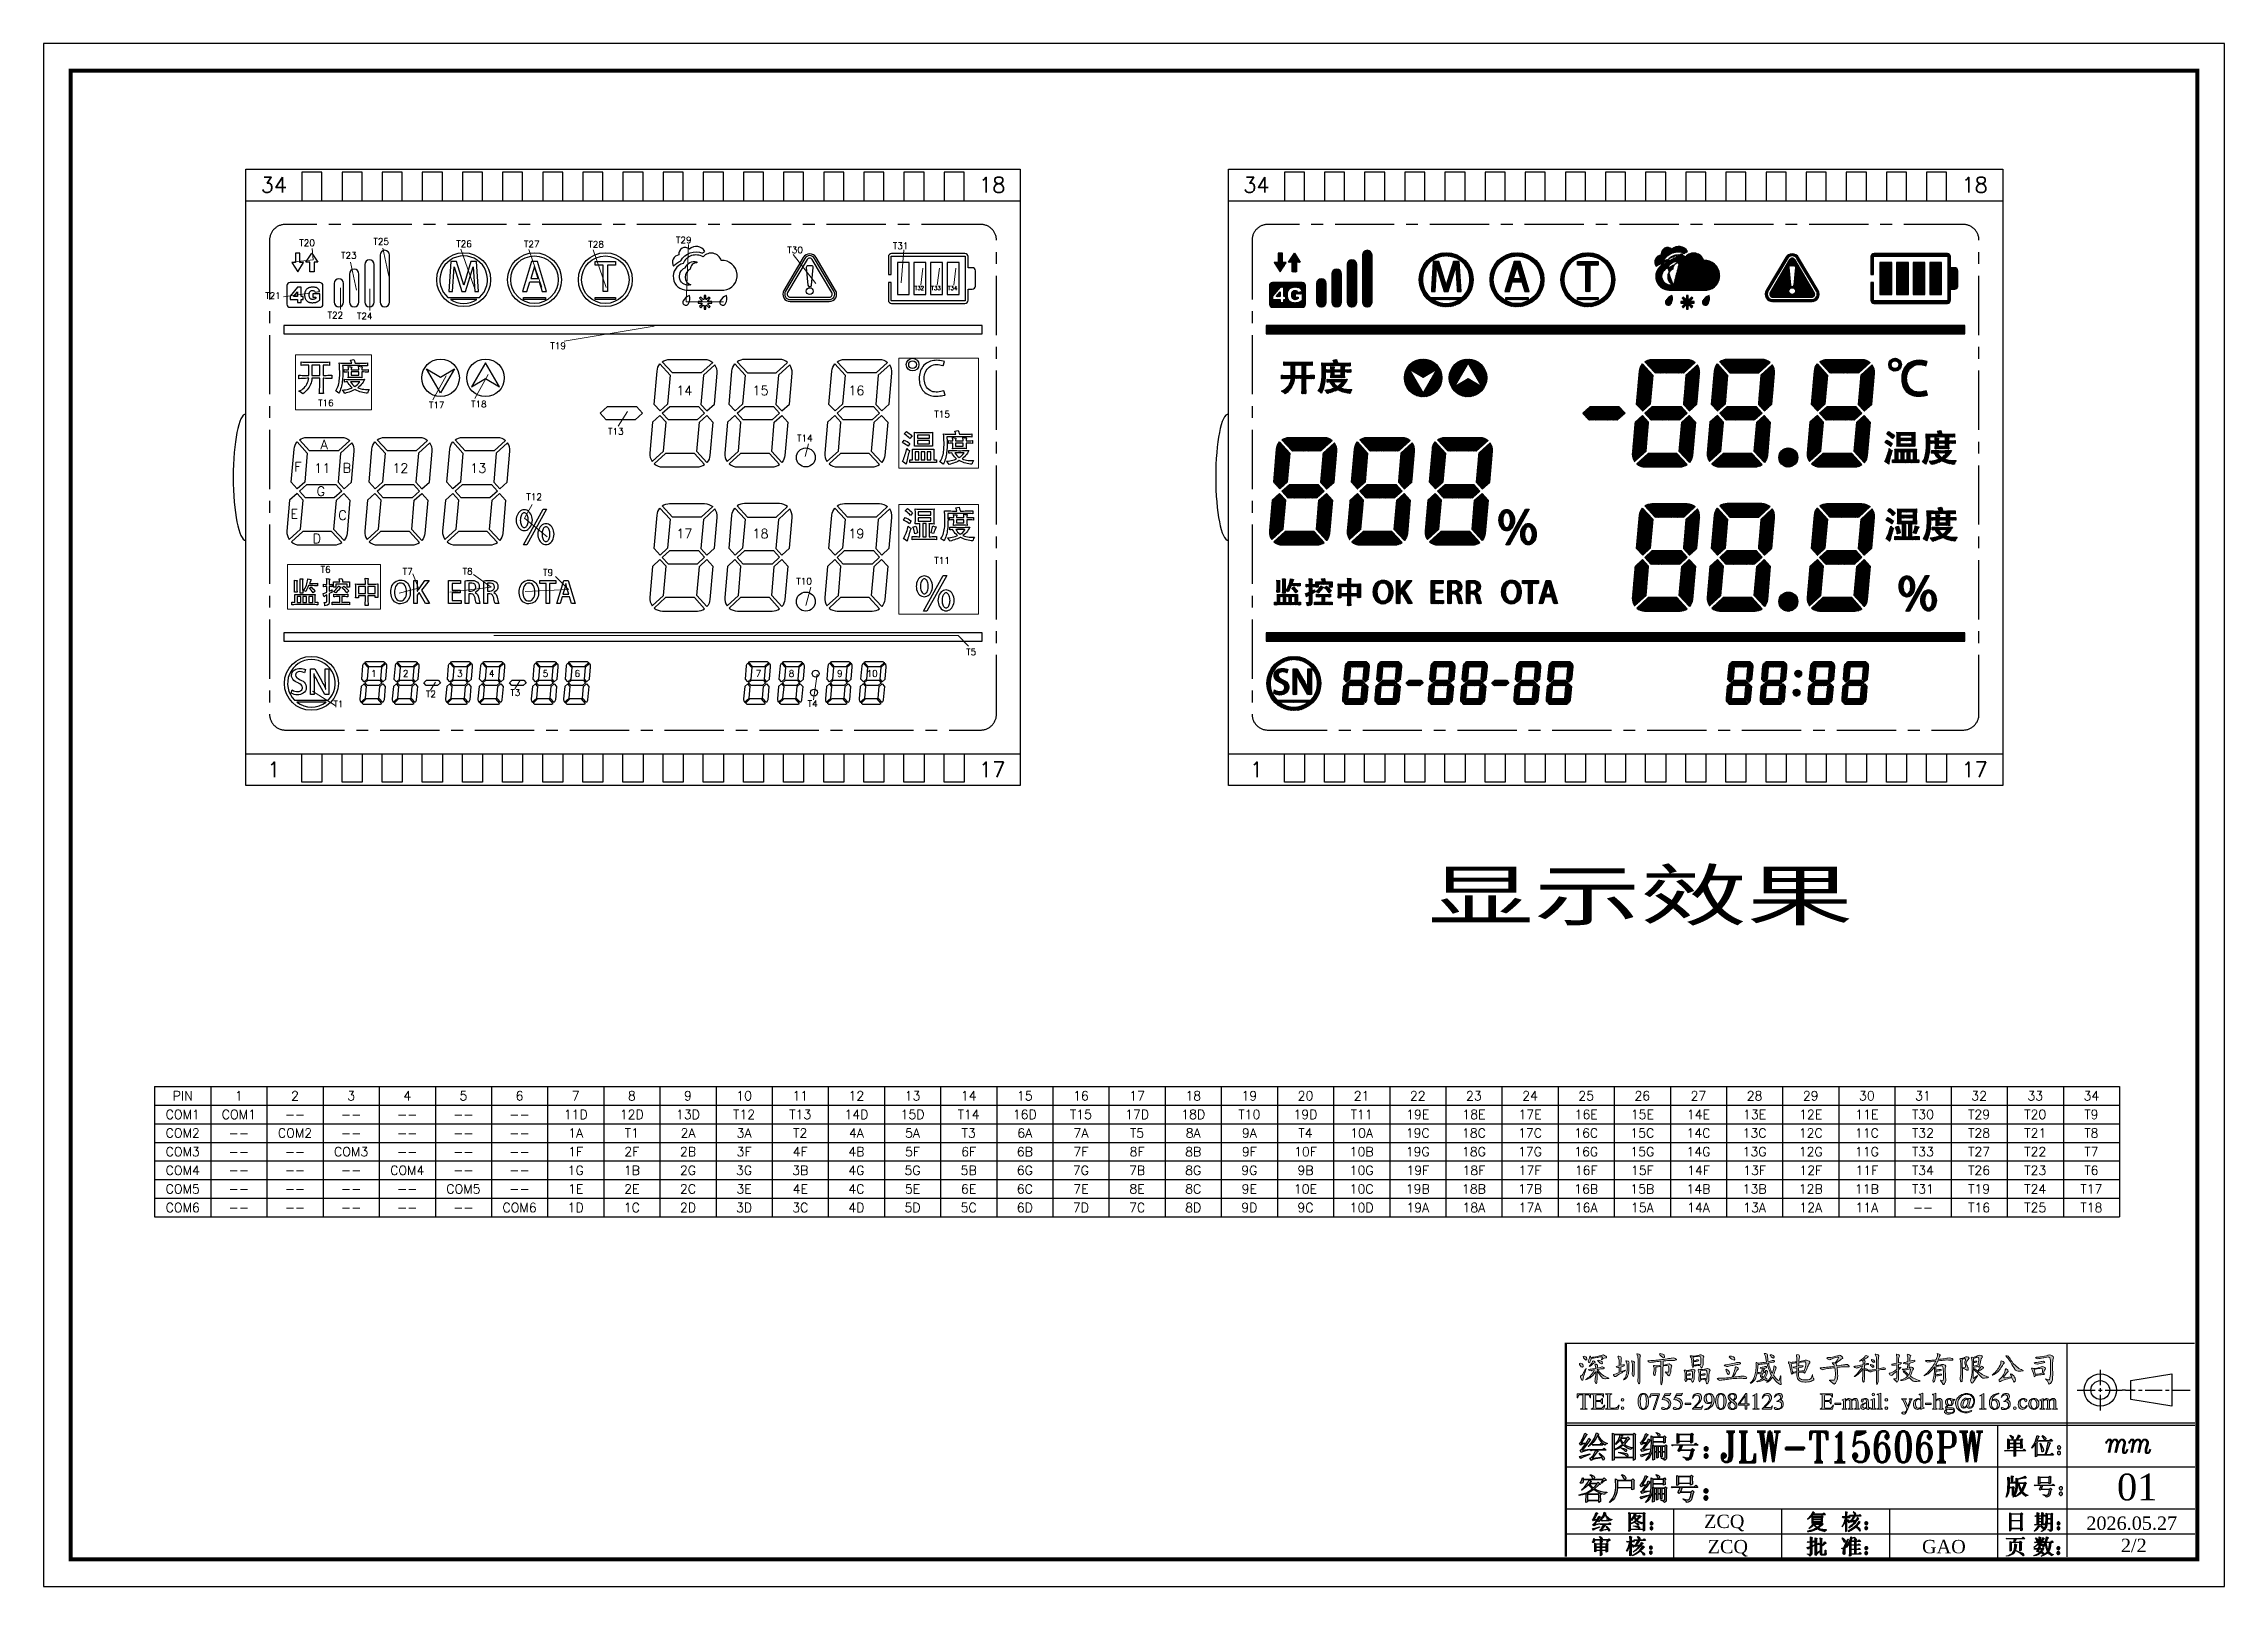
# Model space of a CAD drawing. Header units: inches. Extents: x 782 to 1065, y -130 to 27.
# Drawn here: x 926.7 to 1064.7, y -129.8 to -32.2 of the extents above; entities that cross this region are included whole.
import ezdxf
from ezdxf.enums import TextEntityAlignment as Align

# ---------------------------------------------------------------- set-up
doc = ezdxf.new("R2010")
doc.units = ezdxf.units.IN
doc.header["$LTSCALE"] = 3
doc.header["$MEASUREMENT"] = 0
doc.linetypes.add('CENTER', pattern=[2, 1.25, -0.25, 0.25, -0.25])
doc.layers.add('DIM', color=3, linetype='Continuous', lineweight=13)
doc.layers.add('K', color=92, linetype='Continuous')
doc.styles.add('ITALICC', font='italicc', dxfattribs={"width": 0.8, "height": 1})
doc.styles.add('ROMANS', font='romans')
doc.styles.add('SSSoft_Log', font='ROMANS')
doc.styles.get("Standard").update_dxf_attribs({"font": 'romant.shx'})
doc.styles.add('WMF-宋体0', font='SimSun.ttf')

msp = doc.modelspace()

# ---------------------------------------------------------------- texts
for s, height, style, p in [('34', 0.97, 'ROMANS', (941.307, -41.125)), ('18', 0.97, 'ROMANS', (986.762, -41.125)), ('34', 0.97, 'ROMANS', (1003.481, -41.125)), ('18', 0.97, 'ROMANS', (1048.936, -41.125)), ('1', 0.97, 'ROMANS', (941.307, -78.125)), ('17', 0.97, 'ROMANS', (986.762, -78.125)), ('1', 0.97, 'ROMANS', (1003.481, -78.125)), ('17', 0.97, 'ROMANS', (1048.936, -78.125)), ('PIN', 0.5806, 'SSSoft_Log', (935.54, -98.774)), ('1', 0.581, 'SSSoft_Log', (939.092, -98.774)), ('2', 0.581, 'SSSoft_Log', (942.645, -98.774)), ('3', 0.581, 'SSSoft_Log', (946.197, -98.774)), ('4', 0.581, 'SSSoft_Log', (949.75, -98.774)), ('5', 0.581, 'SSSoft_Log', (953.302, -98.774)), ('6', 0.581, 'SSSoft_Log', (956.855, -98.774)), ('7', 0.581, 'SSSoft_Log', (960.407, -98.774)), ('8', 0.581, 'SSSoft_Log', (963.959, -98.774)), ('9', 0.581, 'SSSoft_Log', (967.512, -98.774)), ('10', 0.5806, 'SSSoft_Log', (971.064, -98.774)), ('11', 0.5806, 'SSSoft_Log', (974.617, -98.774)), ('12', 0.5806, 'SSSoft_Log', (978.169, -98.774)), ('13', 0.5806, 'SSSoft_Log', (981.722, -98.774)), ('14', 0.5806, 'SSSoft_Log', (985.274, -98.774)), ('15', 0.5806, 'SSSoft_Log', (988.826, -98.774)), ('16', 0.5806, 'SSSoft_Log', (992.379, -98.774)), ('17', 0.5806, 'SSSoft_Log', (995.931, -98.774)), ('18', 0.5806, 'SSSoft_Log', (999.484, -98.774)), ('19', 0.5806, 'SSSoft_Log', (1003.036, -98.774)), ('20', 0.5806, 'SSSoft_Log', (1006.589, -98.774)), ('21', 0.5806, 'SSSoft_Log', (1010.141, -98.774)), ('22', 0.5806, 'SSSoft_Log', (1013.693, -98.774)), ('23', 0.5806, 'SSSoft_Log', (1017.246, -98.774)), ('24', 0.5806, 'SSSoft_Log', (1020.798, -98.774)), ('25', 0.5806, 'SSSoft_Log', (1024.351, -98.774)), ('26', 0.5806, 'SSSoft_Log', (1027.903, -98.774)), ('27', 0.5806, 'SSSoft_Log', (1031.456, -98.774)), ('28', 0.5806, 'SSSoft_Log', (1035.008, -98.774)), ('29', 0.5806, 'SSSoft_Log', (1038.56, -98.774)), ('30', 0.5806, 'SSSoft_Log', (1042.113, -98.774)), ('31', 0.5806, 'SSSoft_Log', (1045.665, -98.774)), ('32', 0.5806, 'SSSoft_Log', (1049.218, -98.774)), ('33', 0.5806, 'SSSoft_Log', (1052.77, -98.774)), ('34', 0.5806, 'SSSoft_Log', (1056.323, -98.774)), ('COM1', 0.5806, 'SSSoft_Log', (935.54, -99.953)), ('COM1', 0.5806, 'SSSoft_Log', (939.092, -99.953)), ('--', 0.5806, 'SSSoft_Log', (942.645, -99.953)), ('--', 0.5806, 'SSSoft_Log', (946.197, -99.953)), ('--', 0.5806, 'SSSoft_Log', (949.75, -99.953)), ('--', 0.5806, 'SSSoft_Log', (953.302, -99.953)), ('--', 0.5806, 'SSSoft_Log', (956.855, -99.953)), ('11D', 0.5806, 'SSSoft_Log', (960.407, -99.953)), ('12D', 0.5806, 'SSSoft_Log', (963.959, -99.953)), ('13D', 0.5806, 'SSSoft_Log', (967.512, -99.953)), ('T12', 0.5806, 'SSSoft_Log', (971.064, -99.953)), ('T13', 0.5806, 'SSSoft_Log', (974.617, -99.953)), ('14D', 0.5806, 'SSSoft_Log', (978.169, -99.953)), ('15D', 0.5806, 'SSSoft_Log', (981.722, -99.953)), ('T14', 0.5806, 'SSSoft_Log', (985.274, -99.953)), ('16D', 0.5806, 'SSSoft_Log', (988.826, -99.953)), ('T15', 0.5806, 'SSSoft_Log', (992.379, -99.953)), ('17D', 0.5806, 'SSSoft_Log', (995.931, -99.953)), ('18D', 0.5806, 'SSSoft_Log', (999.484, -99.953)), ('T10', 0.5806, 'SSSoft_Log', (1003.036, -99.953)), ('19D', 0.5806, 'SSSoft_Log', (1006.589, -99.953)), ('T11', 0.5806, 'SSSoft_Log', (1010.141, -99.953)), ('19E', 0.5806, 'SSSoft_Log', (1013.693, -99.953)), ('18E', 0.5806, 'SSSoft_Log', (1017.246, -99.953)), ('17E', 0.5806, 'SSSoft_Log', (1020.798, -99.953)), ('16E', 0.5806, 'SSSoft_Log', (1024.351, -99.953)), ('15E', 0.5806, 'SSSoft_Log', (1027.903, -99.953)), ('14E', 0.5806, 'SSSoft_Log', (1031.456, -99.953)), ('13E', 0.5806, 'SSSoft_Log', (1035.008, -99.953)), ('12E', 0.5806, 'SSSoft_Log', (1038.56, -99.953)), ('11E', 0.5806, 'SSSoft_Log', (1042.113, -99.953)), ('T30', 0.5806, 'SSSoft_Log', (1045.665, -99.953)), ('T29', 0.5806, 'SSSoft_Log', (1049.218, -99.953)), ('T20', 0.5806, 'SSSoft_Log', (1052.77, -99.953)), ('T9', 0.5806, 'SSSoft_Log', (1056.323, -99.953)), ('COM2', 0.5806, 'SSSoft_Log', (935.54, -101.132)), ('COM3', 0.5806, 'SSSoft_Log', (935.54, -102.311)), ('--', 0.5806, 'SSSoft_Log', (939.092, -101.132)), ('COM2', 0.5806, 'SSSoft_Log', (942.645, -101.132)), ('COM3', 0.5806, 'SSSoft_Log', (946.197, -102.311)), ('--', 0.5806, 'SSSoft_Log', (946.197, -101.132)), ('--', 0.5806, 'SSSoft_Log', (949.75, -101.132)), ('--', 0.5806, 'SSSoft_Log', (953.302, -101.132)), ('--', 0.5806, 'SSSoft_Log', (956.855, -101.132)), ('1A', 0.5806, 'SSSoft_Log', (960.407, -101.132)), ('1F', 0.5806, 'SSSoft_Log', (960.407, -102.311)), ('T1', 0.5806, 'SSSoft_Log', (963.959, -101.132)), ('2F', 0.5806, 'SSSoft_Log', (963.959, -102.311)), ('2B', 0.5806, 'SSSoft_Log', (967.512, -102.311)), ('2A', 0.5806, 'SSSoft_Log', (967.512, -101.132)), ('3A', 0.5806, 'SSSoft_Log', (971.064, -101.132)), ('3F', 0.5806, 'SSSoft_Log', (971.064, -102.311)), ('T2', 0.5806, 'SSSoft_Log', (974.617, -101.132)), ('4F', 0.5806, 'SSSoft_Log', (974.617, -102.311)), ('4B', 0.5806, 'SSSoft_Log', (978.169, -102.311)), ('4A', 0.5806, 'SSSoft_Log', (978.169, -101.132)), ('5A', 0.5806, 'SSSoft_Log', (981.722, -101.132)), ('5F', 0.5806, 'SSSoft_Log', (981.722, -102.311)), ('T3', 0.5806, 'SSSoft_Log', (985.274, -101.132)), ('6F', 0.5806, 'SSSoft_Log', (985.274, -102.311)), ('6B', 0.5806, 'SSSoft_Log', (988.826, -102.311)), ('6A', 0.5806, 'SSSoft_Log', (988.826, -101.132)), ('7A', 0.5806, 'SSSoft_Log', (992.379, -101.132)), ('7F', 0.5806, 'SSSoft_Log', (992.379, -102.311)), ('T5', 0.5806, 'SSSoft_Log', (995.931, -101.132)), ('8F', 0.5806, 'SSSoft_Log', (995.931, -102.311)), ('8B', 0.5806, 'SSSoft_Log', (999.484, -102.311)), ('8A', 0.5806, 'SSSoft_Log', (999.484, -101.132)), ('9A', 0.5806, 'SSSoft_Log', (1003.036, -101.132)), ('9F', 0.5806, 'SSSoft_Log', (1003.036, -102.311)), ('10F', 0.5806, 'SSSoft_Log', (1006.589, -102.311)), ('T4', 0.5806, 'SSSoft_Log', (1006.589, -101.132)), ('10B', 0.5806, 'SSSoft_Log', (1010.141, -102.311)), ('10A', 0.5806, 'SSSoft_Log', (1010.141, -101.132)), ('19C', 0.5806, 'SSSoft_Log', (1013.693, -101.132)), ('19G', 0.5806, 'SSSoft_Log', (1013.693, -102.311)), ('18C', 0.5806, 'SSSoft_Log', (1017.246, -101.132)), ('18G', 0.5806, 'SSSoft_Log', (1017.246, -102.311)), ('17C', 0.5806, 'SSSoft_Log', (1020.798, -101.132)), ('17G', 0.5806, 'SSSoft_Log', (1020.798, -102.311)), ('16C', 0.5806, 'SSSoft_Log', (1024.351, -101.132)), ('16G', 0.5806, 'SSSoft_Log', (1024.351, -102.311)), ('15C', 0.5806, 'SSSoft_Log', (1027.903, -101.132)), ('15G', 0.5806, 'SSSoft_Log', (1027.903, -102.311)), ('14C', 0.5806, 'SSSoft_Log', (1031.456, -101.132)), ('14G', 0.5806, 'SSSoft_Log', (1031.456, -102.311)), ('13C', 0.5806, 'SSSoft_Log', (1035.008, -101.132)), ('13G', 0.5806, 'SSSoft_Log', (1035.008, -102.311)), ('12C', 0.5806, 'SSSoft_Log', (1038.56, -101.132)), ('12G', 0.5806, 'SSSoft_Log', (1038.56, -102.311)), ('11C', 0.5806, 'SSSoft_Log', (1042.113, -101.132)), ('11G', 0.5806, 'SSSoft_Log', (1042.113, -102.311)), ('T32', 0.5806, 'SSSoft_Log', (1045.665, -101.132)), ('T33', 0.5806, 'SSSoft_Log', (1045.665, -102.311)), ('T28', 0.5806, 'SSSoft_Log', (1049.218, -101.132)), ('T27', 0.5806, 'SSSoft_Log', (1049.218, -102.311)), ('T21', 0.5806, 'SSSoft_Log', (1052.77, -101.132)), ('T22', 0.5806, 'SSSoft_Log', (1052.77, -102.311)), ('T8', 0.5806, 'SSSoft_Log', (1056.323, -101.132)), ('T7', 0.5806, 'SSSoft_Log', (1056.323, -102.311)), ('COM4', 0.5806, 'SSSoft_Log', (935.54, -103.49)), ('--', 0.5806, 'SSSoft_Log', (939.092, -102.311)), ('--', 0.5806, 'SSSoft_Log', (942.645, -102.311)), ('COM4', 0.5806, 'SSSoft_Log', (949.75, -103.49)), ('--', 0.5806, 'SSSoft_Log', (949.75, -102.311)), ('--', 0.5806, 'SSSoft_Log', (953.302, -102.311)), ('--', 0.5806, 'SSSoft_Log', (956.855, -102.311)), ('1G', 0.5806, 'SSSoft_Log', (960.407, -103.49)), ('1B', 0.5806, 'SSSoft_Log', (963.959, -103.49)), ('2G', 0.5806, 'SSSoft_Log', (967.512, -103.49)), ('3G', 0.5806, 'SSSoft_Log', (971.064, -103.49)), ('3B', 0.5806, 'SSSoft_Log', (974.617, -103.49)), ('4G', 0.5806, 'SSSoft_Log', (978.169, -103.49)), ('5G', 0.5806, 'SSSoft_Log', (981.722, -103.49)), ('5B', 0.5806, 'SSSoft_Log', (985.274, -103.49)), ('6G', 0.5806, 'SSSoft_Log', (988.826, -103.49)), ('7G', 0.5806, 'SSSoft_Log', (992.379, -103.49)), ('7B', 0.5806, 'SSSoft_Log', (995.931, -103.49)), ('8G', 0.5806, 'SSSoft_Log', (999.484, -103.49)), ('9G', 0.5806, 'SSSoft_Log', (1003.036, -103.49)), ('9B', 0.5806, 'SSSoft_Log', (1006.589, -103.49)), ('10G', 0.5806, 'SSSoft_Log', (1010.141, -103.49)), ('19F', 0.5806, 'SSSoft_Log', (1013.693, -103.49)), ('18F', 0.5806, 'SSSoft_Log', (1017.246, -103.49)), ('17F', 0.5806, 'SSSoft_Log', (1020.798, -103.49)), ('16F', 0.5806, 'SSSoft_Log', (1024.351, -103.49)), ('15F', 0.5806, 'SSSoft_Log', (1027.903, -103.49)), ('14F', 0.5806, 'SSSoft_Log', (1031.456, -103.49)), ('13F', 0.5806, 'SSSoft_Log', (1035.008, -103.49)), ('12F', 0.5806, 'SSSoft_Log', (1038.56, -103.49)), ('11F', 0.5806, 'SSSoft_Log', (1042.113, -103.49)), ('T34', 0.5806, 'SSSoft_Log', (1045.665, -103.49)), ('T26', 0.5806, 'SSSoft_Log', (1049.218, -103.49)), ('T23', 0.5806, 'SSSoft_Log', (1052.77, -103.49)), ('T6', 0.5806, 'SSSoft_Log', (1056.323, -103.49)), ('COM5', 0.5806, 'SSSoft_Log', (935.54, -104.668)), ('--', 0.5806, 'SSSoft_Log', (939.092, -103.49)), ('--', 0.5806, 'SSSoft_Log', (939.092, -104.668)), ('--', 0.5806, 'SSSoft_Log', (942.645, -103.49)), ('--', 0.5806, 'SSSoft_Log', (942.645, -104.668)), ('--', 0.5806, 'SSSoft_Log', (946.197, -103.49)), ('--', 0.5806, 'SSSoft_Log', (946.197, -104.668)), ('--', 0.5806, 'SSSoft_Log', (949.75, -104.668)), ('COM5', 0.5806, 'SSSoft_Log', (953.302, -104.668)), ('--', 0.5806, 'SSSoft_Log', (953.302, -103.49)), ('--', 0.5806, 'SSSoft_Log', (956.855, -103.49)), ('--', 0.5806, 'SSSoft_Log', (956.855, -104.668)), ('1E', 0.5806, 'SSSoft_Log', (960.407, -104.668)), ('2E', 0.5806, 'SSSoft_Log', (963.959, -104.668)), ('2C', 0.5806, 'SSSoft_Log', (967.512, -104.668)), ('3E', 0.5806, 'SSSoft_Log', (971.064, -104.668)), ('4E', 0.5806, 'SSSoft_Log', (974.617, -104.668)), ('4C', 0.5806, 'SSSoft_Log', (978.169, -104.668)), ('5E', 0.5806, 'SSSoft_Log', (981.722, -104.668)), ('6E', 0.5806, 'SSSoft_Log', (985.274, -104.668)), ('6C', 0.5806, 'SSSoft_Log', (988.826, -104.668)), ('7E', 0.5806, 'SSSoft_Log', (992.379, -104.668)), ('8E', 0.5806, 'SSSoft_Log', (995.931, -104.668)), ('8C', 0.5806, 'SSSoft_Log', (999.484, -104.668)), ('9E', 0.5806, 'SSSoft_Log', (1003.036, -104.668)), ('10E', 0.5806, 'SSSoft_Log', (1006.589, -104.668)), ('10C', 0.5806, 'SSSoft_Log', (1010.141, -104.668)), ('19B', 0.5806, 'SSSoft_Log', (1013.693, -104.668)), ('18B', 0.5806, 'SSSoft_Log', (1017.246, -104.668)), ('17B', 0.5806, 'SSSoft_Log', (1020.798, -104.668)), ('16B', 0.5806, 'SSSoft_Log', (1024.351, -104.668)), ('15B', 0.5806, 'SSSoft_Log', (1027.903, -104.668)), ('14B', 0.5806, 'SSSoft_Log', (1031.456, -104.668)), ('13B', 0.5806, 'SSSoft_Log', (1035.008, -104.668)), ('12B', 0.5806, 'SSSoft_Log', (1038.56, -104.668)), ('11B', 0.5806, 'SSSoft_Log', (1042.113, -104.668)), ('T31', 0.5806, 'SSSoft_Log', (1045.665, -104.668)), ('T19', 0.5806, 'SSSoft_Log', (1049.218, -104.668)), ('T24', 0.5806, 'SSSoft_Log', (1052.77, -104.668)), ('T17', 0.5806, 'SSSoft_Log', (1056.323, -104.668)), ('COM6', 0.5806, 'SSSoft_Log', (935.54, -105.847)), ('--', 0.5806, 'SSSoft_Log', (939.092, -105.847)), ('--', 0.5806, 'SSSoft_Log', (942.645, -105.847)), ('--', 0.5806, 'SSSoft_Log', (946.197, -105.847)), ('--', 0.5806, 'SSSoft_Log', (949.75, -105.847)), ('--', 0.5806, 'SSSoft_Log', (953.302, -105.847)), ('COM6', 0.5806, 'SSSoft_Log', (956.855, -105.847)), ('1D', 0.5806, 'SSSoft_Log', (960.407, -105.847)), ('1C', 0.5806, 'SSSoft_Log', (963.959, -105.847)), ('2D', 0.5806, 'SSSoft_Log', (967.512, -105.847)), ('3D', 0.5806, 'SSSoft_Log', (971.064, -105.847)), ('3C', 0.5806, 'SSSoft_Log', (974.617, -105.847)), ('4D', 0.5806, 'SSSoft_Log', (978.169, -105.847)), ('5D', 0.5806, 'SSSoft_Log', (981.722, -105.847)), ('5C', 0.5806, 'SSSoft_Log', (985.274, -105.847)), ('6D', 0.5806, 'SSSoft_Log', (988.826, -105.847)), ('7D', 0.5806, 'SSSoft_Log', (992.379, -105.847)), ('7C', 0.5806, 'SSSoft_Log', (995.931, -105.847)), ('8D', 0.5806, 'SSSoft_Log', (999.484, -105.847)), ('9D', 0.5806, 'SSSoft_Log', (1003.036, -105.847)), ('9C', 0.5806, 'SSSoft_Log', (1006.589, -105.847)), ('10D', 0.5806, 'SSSoft_Log', (1010.141, -105.847)), ('19A', 0.5806, 'SSSoft_Log', (1013.693, -105.847)), ('18A', 0.5806, 'SSSoft_Log', (1017.246, -105.847)), ('17A', 0.5806, 'SSSoft_Log', (1020.798, -105.847)), ('16A', 0.5806, 'SSSoft_Log', (1024.351, -105.847)), ('15A', 0.5806, 'SSSoft_Log', (1027.903, -105.847)), ('14A', 0.5806, 'SSSoft_Log', (1031.456, -105.847)), ('13A', 0.5806, 'SSSoft_Log', (1035.008, -105.847)), ('12A', 0.5806, 'SSSoft_Log', (1038.56, -105.847)), ('11A', 0.5806, 'SSSoft_Log', (1042.113, -105.847)), ('--', 0.5806, 'SSSoft_Log', (1045.665, -105.847)), ('T16', 0.5806, 'SSSoft_Log', (1049.218, -105.847)), ('T25', 0.5806, 'SSSoft_Log', (1052.77, -105.847)), ('T18', 0.5806, 'SSSoft_Log', (1056.323, -105.847))]:
    msp.add_text(s, height=height, dxfattribs=dict(style=style)).set_placement(p, align=Align.MIDDLE)
at = {"style": 'WMF-宋体0', "width": 1.51125}
msp.add_text('显示效果', height=3.1322, dxfattribs=at).set_placement((1014.322, -87.65), (1041.25, -87.65), align=Align.FIT)
at = {"layer": 'DIM'}
for s, height, p in [('T20', 0.4111, (942.914, -44.997)), ('T23', 0.4111, (945.56, -45.791)), ('T25', 0.4111, (947.607, -44.911)), ('T26', 0.4111, (952.846, -45.059)), ('T27', 0.4111, (957.135, -45.073)), ('T28', 0.4111, (961.207, -45.087)), ('T29', 0.4111, (966.753, -44.813)), ('T30', 0.4111, (973.8, -45.448)), ('T31', 0.4111, (980.472, -45.188)), ('T21', 0.4111, (940.755, -48.337)), ('T32', 0.2496, (981.86, -47.777)), ('T33', 0.2496, (982.909, -47.777)), ('T34', 0.2496, (983.959, -47.777)), ('T22', 0.4111, (944.701, -49.575)), ('T24', 0.4111, (946.564, -49.626)), ('T19', 0.4111, (958.804, -51.516)), ('T16', 0.4111, (944.109, -55.131)), ('T17', 0.4111, (951.118, -55.263)), ('T18', 0.4111, (953.786, -55.197)), ('14', 0.5945, (966.775, -54.434)), ('15', 0.5945, (971.592, -54.434)), ('16', 0.5945, (977.656, -54.434)), ('T13', 0.4111, (962.455, -56.93)), ('T15', 0.4111, (983.1, -55.841)), ('A', 0.595, (944.258, -57.847)), ('T14', 0.4111, (974.417, -57.355)), ('F', 0.595, (942.595, -59.265)), ('11', 0.5945, (943.86, -59.341)), ('B', 0.595, (945.663, -59.335)), ('12', 0.5945, (948.802, -59.341)), ('13', 0.5945, (953.731, -59.341)), ('G', 0.595, (944.013, -60.812)), ('T12', 0.4111, (957.285, -61.075)), ('E', 0.595, (942.358, -62.244)), ('C', 0.595, (945.384, -62.328)), ('D', 0.595, (943.763, -63.795)), ('17', 0.5945, (966.775, -63.491)), ('18', 0.5945, (971.592, -63.491)), ('19', 0.5945, (977.656, -63.491)), ('T11', 0.4111, (983.1, -65.1)), ('T6', 0.4111, (944.266, -65.674)), ('T7', 0.4111, (949.455, -65.797)), ('T8', 0.4111, (953.249, -65.785)), ('T9', 0.4111, (958.342, -65.86)), ('T10', 0.4111, (974.364, -66.415)), ('T5', 0.4111, (985.114, -70.892)), ('1', 0.411, (947.453, -72.251)), ('2', 0.411, (949.469, -72.251)), ('T2', 0.4111, (950.936, -73.546)), ('3', 0.411, (952.903, -72.251)), ('4', 0.411, (954.919, -72.251)), ('T3', 0.4111, (956.275, -73.461)), ('5', 0.411, (958.321, -72.251)), ('6', 0.411, (960.337, -72.251)), ('7', 0.411, (971.795, -72.251)), ('8', 0.411, (973.89, -72.251)), ('9', 0.411, (976.947, -72.251)), ('10', 0.4111, (978.818, -72.251)), ('T1', 0.4111, (945.079, -74.183)), ('T4', 0.4111, (975.085, -74.162))]:
    msp.add_text(s, height=height, dxfattribs=at).set_placement(p)
at = {"layer": 'K', "linetype": 'ByBlock', "width": 0.728}
msp.add_text('JLW-T15606PW', height=1.94197, dxfattribs=at).set_placement((1032.822, -121.963), (1049.518, -121.963), align=Align.FIT)
at = {"layer": 'K', "linetype": 'ByBlock', "style": 'ITALICC', "width": 0.8}
msp.add_text('mm', height=1.2745, dxfattribs=at).set_placement((1057.22, -121.378))
at = {"layer": 'K', "linetype": 'ByBlock', "attachment_point": 1}
for s, insert, char_height, width in [('{\\fRomantic|b0|i0|c2|p2;01}', (1057.942, -122.689), 1.69133, 22.01942), ('{\\fRomantic|b0|i0|c2|p2;ZCQ}', (1031.81, -125.284), 0.84566, 11.00971), ('{\\fRomantic|b0|i0|c2|p2;2026.05.27}', (1056, -125.4), 0.84566, 11.00971), ('{\\fRomantic|b0|i0|c2|p2;ZCQ}', (1032.037, -126.882), 0.84566, 11.00971), ('{\\fRomantic|b0|i0|c2|p2;GAO}', (1045.604, -126.882), 0.84566, 11.00971), ('{\\fRomantic|b0|i0|c2|p2;2/2}', (1058.189, -126.807), 0.84566, 11.00971)]:
    msp.add_mtext(s, dxfattribs=dict(at, insert=insert, char_height=char_height, width=width))

# ---------------------------------------------------------------- hatches: boundary and pattern name
h = msp.add_hatch()
h.set_pattern_fill('U', color=256, scale=0.03, angle=30, style=0, pattern_type=0)
h.set_pattern_definition([(30, (0, 0), (-0.015, 0.0259807621), [])])
edge = h.paths.add_edge_path()
edge.add_line((1035.63, -64.556), (1036.101, -64.125))
edge.add_line((1036.101, -64.125), (1036.272, -62.167))
edge.add_arc((1035.475, -62.097), 0.8, 355, 395.31924)
edge.add_line((1036.128, -61.635), (1035.408, -62.295))
edge.add_line((1035.408, -62.295), (1035.247, -64.137))
edge.add_line((1035.247, -64.137), (1035.63, -64.556))
edge = h.paths.add_edge_path()
edge.add_line((1030.889, -64.556), (1031.359, -64.125))
edge.add_line((1031.359, -64.125), (1031.531, -62.167))
edge.add_arc((1030.734, -62.097), 0.8, 355, 395.31924)
edge.add_line((1031.386, -61.635), (1030.666, -62.295))
edge.add_line((1030.666, -62.295), (1030.505, -64.137))
edge.add_line((1030.505, -64.137), (1030.889, -64.556))
edge = h.paths.add_edge_path()
edge.add_line((1032.285, -64.137), (1032.47, -62.027))
edge.add_arc((1033.267, -62.097), 0.8, 139.68076, 175, ccw=False)
edge.add_line((1032.657, -61.58), (1033.301, -62.282))
edge.add_line((1033.301, -62.282), (1033.14, -64.125))
edge.add_line((1033.14, -64.125), (1032.669, -64.556))
edge.add_line((1032.669, -64.556), (1032.285, -64.137))
edge = h.paths.add_edge_path()
edge.add_line((1027.927, -64.556), (1027.544, -64.137))
edge.add_line((1027.544, -64.137), (1027.728, -62.027))
edge.add_arc((1028.525, -62.097), 0.8, 139.68076, 175, ccw=False)
edge.add_line((1027.915, -61.58), (1028.559, -62.282))
edge.add_line((1028.559, -62.282), (1028.398, -64.125))
edge.add_line((1028.398, -64.125), (1027.927, -64.556))
edge = h.paths.add_edge_path()
edge.add_line((1038.991, -64.556), (1038.607, -64.137))
edge.add_line((1038.607, -64.137), (1038.792, -62.027))
edge.add_arc((1039.589, -62.097), 0.8, 139.68076, 175, ccw=False)
edge.add_line((1038.979, -61.58), (1039.623, -62.282))
edge.add_line((1039.623, -62.282), (1039.462, -64.125))
edge.add_line((1039.462, -64.125), (1038.991, -64.556))
edge = h.paths.add_edge_path()
edge.add_line((1041.953, -64.556), (1042.423, -64.125))
edge.add_line((1042.423, -64.125), (1042.594, -62.167))
edge.add_arc((1041.797, -62.097), 0.8, 355, 395.31924)
edge.add_line((1042.45, -61.635), (1041.73, -62.295))
edge.add_line((1041.73, -62.295), (1041.569, -64.137))
edge.add_line((1041.569, -64.137), (1041.953, -64.556))
edge = h.paths.add_edge_path()
edge.add_arc((1035.854, -71.598), 0.32, 90, 125.31924, ccw=False)
edge.add_line((1035.854, -71.278), (1036.737, -71.278))
edge.add_arc((1036.737, -71.598), 0.32, 49.68076, 90, ccw=False)
edge.add_line((1036.944, -71.354), (1036.656, -71.618))
edge.add_line((1036.656, -71.618), (1035.926, -71.618))
edge.add_line((1035.926, -71.618), (1035.669, -71.337))
edge = h.paths.add_edge_path()
edge.add_arc((1035.672, -73.678), 0.32, 229.68076, 270)
edge.add_line((1035.672, -73.998), (1036.555, -73.998))
edge.add_arc((1036.555, -73.678), 0.32, 270, 305.31924)
edge.add_line((1036.74, -73.939), (1036.482, -73.658))
edge.add_line((1036.482, -73.658), (1035.753, -73.658))
edge.add_line((1035.753, -73.658), (1035.465, -73.922))
h.paths.add_polyline_path([(1035.857, -72.468), (1036.587, -72.468), (1036.74, -72.636), (1036.552, -72.808), (1035.822, -72.808), (1035.669, -72.641)])
h.paths.add_polyline_path([(1048.308, -69.473), (1004.108, -69.473), (1004.108, -70.003), (1048.308, -70.003)])
h.paths.add_polyline_path([(1018.571, -72.468), (1019.301, -72.468), (1019.454, -72.636), (1019.266, -72.808), (1018.536, -72.808), (1018.383, -72.641)])
h.paths.add_polyline_path([(1014.856, -72.468), (1015.586, -72.468), (1015.739, -72.636), (1015.551, -72.808), (1014.821, -72.808), (1014.668, -72.641)])
h.paths.add_polyline_path([(1013.15, -72.468), (1013.879, -72.468), (1014.033, -72.636), (1013.845, -72.808), (1013.115, -72.808), (1012.961, -72.641)])
h.paths.add_polyline_path([(1016.9, -72.468), (1017.63, -72.468), (1017.783, -72.636), (1017.595, -72.808), (1016.865, -72.808), (1016.712, -72.641)])
edge = h.paths.add_edge_path()
edge.add_arc((1005.856, -72.671), 1.705, 0, 360)
edge = h.paths.add_edge_path(flags=16)
edge.add_arc((1005.856, -72.671), 1.505, 314.98805, 585.01195)
edge.add_line((1004.791, -73.736), (1006.92, -73.736))
h.paths.add_polyline_path([(1005.324, -71.959), (1005.227, -71.935), (1005.127, -71.927), (1005.126, -71.927), (1005.027, -71.938), (1004.937, -71.979), (1004.873, -72.055), (1004.852, -72.143), (1004.872, -72.241), (1004.934, -72.318), (1005.016, -72.374), (1005.106, -72.419), (1005.149, -72.439), (1005.239, -72.482), (1005.325, -72.534), (1005.403, -72.597), (1005.467, -72.673), (1005.511, -72.762), (1005.533, -72.86), (1005.535, -72.96), (1005.517, -73.058), (1005.478, -73.15), (1005.419, -73.23), (1005.343, -73.295), (1005.255, -73.342), (1005.16, -73.373), (1005.062, -73.39), (1004.969, -73.395), (1004.869, -73.389), (1004.771, -73.372), (1004.675, -73.344), (1004.584, -73.302), (1004.576, -73.297), (1004.631, -73.091), (1004.721, -73.135), (1004.816, -73.165), (1004.914, -73.183), (1004.984, -73.186), (1005.083, -73.176), (1005.176, -73.14), (1005.248, -73.072), (1005.283, -72.979), (1005.285, -72.94), (1005.268, -72.842), (1005.213, -72.76), (1005.134, -72.699), (1005.046, -72.652), (1005.009, -72.636), (1004.918, -72.595), (1004.831, -72.546), (1004.752, -72.485), (1004.684, -72.412), (1004.634, -72.326), (1004.607, -72.23), (1004.603, -72.171), (1004.614, -72.072), (1004.647, -71.978), (1004.702, -71.895), (1004.775, -71.826), (1004.861, -71.776), (1004.955, -71.742), (1005.054, -71.725), (1005.132, -71.721), (1005.232, -71.726), (1005.331, -71.743), (1005.426, -71.773), (1005.475, -71.795), (1005.415, -71.999)], flags=0)
h.paths.add_polyline_path([(1006.754, -72.934), (1006.748, -72.834), (1006.743, -72.734), (1006.74, -72.634), (1006.738, -72.534), (1006.737, -72.434), (1006.737, -72.345), (1006.737, -71.746), (1006.964, -71.746), (1006.964, -73.371), (1006.715, -73.371), (1006.288, -72.611), (1006.24, -72.523), (1006.194, -72.435), (1006.148, -72.345), (1006.105, -72.255), (1006.063, -72.165), (1006.023, -72.073), (1006.018, -72.061), (1006.01, -72.063), (1006.015, -72.163), (1006.02, -72.262), (1006.023, -72.362), (1006.025, -72.462), (1006.026, -72.562), (1006.027, -72.662), (1006.027, -72.762), (1006.027, -73.371), (1005.8, -73.371), (1005.8, -71.746), (1006.067, -71.746), (1006.492, -72.498), (1006.541, -72.586), (1006.588, -72.674), (1006.633, -72.763), (1006.676, -72.853), (1006.717, -72.944), (1006.756, -73.036), (1006.762, -73.034)], flags=0)
h.paths.add_polyline_path([(1009.435, -72.468), (1010.165, -72.468), (1010.318, -72.636), (1010.13, -72.808), (1009.4, -72.808), (1009.247, -72.641)])
h.paths.add_polyline_path([(1011.479, -72.468), (1012.209, -72.468), (1012.362, -72.636), (1012.174, -72.808), (1011.444, -72.808), (1011.291, -72.641)])
edge = h.paths.add_edge_path()
edge.add_line((1010.372, -72.695), (1010.526, -72.862))
edge.add_line((1010.526, -72.862), (1010.452, -73.706))
edge.add_arc((1010.133, -73.678), 0.32, 319.68076, 355, ccw=False)
edge.add_line((1010.377, -73.885), (1010.12, -73.604))
edge.add_line((1010.12, -73.604), (1010.184, -72.867))
edge.add_line((1010.184, -72.867), (1010.372, -72.695))
edge = h.paths.add_edge_path()
edge.add_arc((1009.25, -73.678), 0.32, 229.68076, 270)
edge.add_line((1009.25, -73.998), (1010.133, -73.998))
edge.add_arc((1010.133, -73.678), 0.32, 270, 305.31924)
edge.add_line((1010.318, -73.939), (1010.061, -73.658))
edge.add_line((1010.061, -73.658), (1009.331, -73.658))
edge.add_line((1009.331, -73.658), (1009.043, -73.922))
edge = h.paths.add_edge_path()
edge.add_line((1009.188, -72.695), (1009, -72.867))
edge.add_line((1009, -72.867), (1008.931, -73.65))
edge.add_arc((1009.25, -73.678), 0.32, 175, 215.31924)
edge.add_line((1008.989, -73.863), (1009.277, -73.599))
edge.add_line((1009.277, -73.599), (1009.341, -72.862))
edge.add_line((1009.341, -72.862), (1009.188, -72.695))
edge = h.paths.add_edge_path(flags=16)
edge.add_line((1006.784, -73.856), (1004.927, -73.856))
edge.add_arc((1005.856, -72.671), 1.505, 231.90457, 308.09543)
edge = h.paths.add_edge_path()
edge.add_line((1012.416, -72.695), (1012.57, -72.862))
edge.add_line((1012.57, -72.862), (1012.496, -73.706))
edge.add_arc((1012.177, -73.678), 0.32, 319.68076, 355, ccw=False)
edge.add_line((1012.421, -73.885), (1012.164, -73.604))
edge.add_line((1012.164, -73.604), (1012.228, -72.867))
edge.add_line((1012.228, -72.867), (1012.416, -72.695))
edge = h.paths.add_edge_path()
edge.add_line((1014.609, -72.695), (1014.421, -72.867))
edge.add_line((1014.421, -72.867), (1014.352, -73.65))
edge.add_arc((1014.671, -73.678), 0.32, 175, 215.31924)
edge.add_line((1014.41, -73.863), (1014.698, -73.599))
edge.add_line((1014.698, -73.599), (1014.762, -72.862))
edge.add_line((1014.762, -72.862), (1014.609, -72.695))
edge = h.paths.add_edge_path()
edge.add_line((1016.653, -72.695), (1016.465, -72.867))
edge.add_line((1016.465, -72.867), (1016.396, -73.65))
edge.add_arc((1016.715, -73.678), 0.32, 175, 215.31924)
edge.add_line((1016.454, -73.863), (1016.742, -73.599))
edge.add_line((1016.742, -73.599), (1016.807, -72.862))
edge.add_line((1016.807, -72.862), (1016.653, -72.695))
edge = h.paths.add_edge_path()
edge.add_line((1017.837, -72.695), (1017.991, -72.862))
edge.add_line((1017.991, -72.862), (1017.917, -73.706))
edge.add_arc((1017.598, -73.678), 0.32, 319.68076, 355, ccw=False)
edge.add_line((1017.842, -73.885), (1017.585, -73.604))
edge.add_line((1017.585, -73.604), (1017.649, -72.867))
edge.add_line((1017.649, -72.867), (1017.837, -72.695))
edge = h.paths.add_edge_path()
edge.add_line((1015.793, -72.695), (1015.947, -72.862))
edge.add_line((1015.947, -72.862), (1015.873, -73.706))
edge.add_arc((1015.554, -73.678), 0.32, 319.68076, 355, ccw=False)
edge.add_line((1015.798, -73.885), (1015.541, -73.604))
edge.add_line((1015.541, -73.604), (1015.605, -72.867))
edge.add_line((1015.605, -72.867), (1015.793, -72.695))
edge = h.paths.add_edge_path()
edge.add_arc((1014.671, -73.678), 0.32, 229.68076, 270)
edge.add_line((1014.671, -73.998), (1015.554, -73.998))
edge.add_arc((1015.554, -73.678), 0.32, 270, 305.31924)
edge.add_line((1015.739, -73.939), (1015.482, -73.658))
edge.add_line((1015.482, -73.658), (1014.752, -73.658))
edge.add_line((1014.752, -73.658), (1014.464, -73.922))
edge = h.paths.add_edge_path()
edge.add_arc((1016.715, -73.678), 0.32, 229.68076, 270)
edge.add_line((1016.715, -73.998), (1017.598, -73.998))
edge.add_arc((1017.598, -73.678), 0.32, 270, 305.31924)
edge.add_line((1017.783, -73.939), (1017.526, -73.658))
edge.add_line((1017.526, -73.658), (1016.796, -73.658))
edge.add_line((1016.796, -73.658), (1016.508, -73.922))
edge = h.paths.add_edge_path()
edge.add_line((1011.232, -72.695), (1011.044, -72.867))
edge.add_line((1011.044, -72.867), (1010.975, -73.65))
edge.add_arc((1011.294, -73.678), 0.32, 175, 215.31924)
edge.add_line((1011.033, -73.863), (1011.321, -73.599))
edge.add_line((1011.321, -73.599), (1011.385, -72.862))
edge.add_line((1011.385, -72.862), (1011.232, -72.695))
edge = h.paths.add_edge_path()
edge.add_arc((1011.294, -73.678), 0.32, 229.68076, 270)
edge.add_line((1011.294, -73.998), (1012.177, -73.998))
edge.add_arc((1012.177, -73.678), 0.32, 270, 305.31924)
edge.add_line((1012.362, -73.939), (1012.105, -73.658))
edge.add_line((1012.105, -73.658), (1011.375, -73.658))
edge.add_line((1011.375, -73.658), (1011.087, -73.922))
edge = h.paths.add_edge_path()
edge.add_arc((1009.432, -71.598), 0.32, 90, 125.31924, ccw=False)
edge.add_line((1009.432, -71.278), (1010.315, -71.278))
edge.add_arc((1010.315, -71.598), 0.32, 49.68076, 90, ccw=False)
edge.add_line((1010.522, -71.354), (1010.234, -71.618))
edge.add_line((1010.234, -71.618), (1009.504, -71.618))
edge.add_line((1009.504, -71.618), (1009.247, -71.337))
edge = h.paths.add_edge_path()
edge.add_line((1009.193, -72.582), (1009.039, -72.414))
edge.add_line((1009.039, -72.414), (1009.113, -71.57))
edge.add_arc((1009.432, -71.598), 0.32, 139.68076, 175, ccw=False)
edge.add_line((1009.188, -71.391), (1009.445, -71.672))
edge.add_line((1009.445, -71.672), (1009.381, -72.409))
edge.add_line((1009.381, -72.409), (1009.193, -72.582))
edge = h.paths.add_edge_path()
edge.add_arc((1014.853, -71.598), 0.32, 90, 125.31924, ccw=False)
edge.add_line((1014.853, -71.278), (1015.736, -71.278))
edge.add_arc((1015.736, -71.598), 0.32, 49.68076, 90, ccw=False)
edge.add_line((1015.943, -71.354), (1015.655, -71.618))
edge.add_line((1015.655, -71.618), (1014.926, -71.618))
edge.add_line((1014.926, -71.618), (1014.668, -71.337))
edge = h.paths.add_edge_path()
edge.add_arc((1016.897, -71.598), 0.32, 90, 125.31924, ccw=False)
edge.add_line((1016.897, -71.278), (1017.78, -71.278))
edge.add_arc((1017.78, -71.598), 0.32, 49.68076, 90, ccw=False)
edge.add_line((1017.987, -71.354), (1017.699, -71.618))
edge.add_line((1017.699, -71.618), (1016.97, -71.618))
edge.add_line((1016.97, -71.618), (1016.712, -71.337))
edge = h.paths.add_edge_path()
edge.add_line((1014.614, -72.582), (1014.46, -72.414))
edge.add_line((1014.46, -72.414), (1014.534, -71.57))
edge.add_arc((1014.853, -71.598), 0.32, 139.68076, 175, ccw=False)
edge.add_line((1014.609, -71.391), (1014.867, -71.672))
edge.add_line((1014.867, -71.672), (1014.802, -72.409))
edge.add_line((1014.802, -72.409), (1014.614, -72.582))
edge = h.paths.add_edge_path()
edge.add_line((1012.421, -72.582), (1012.61, -72.409))
edge.add_line((1012.61, -72.409), (1012.678, -71.626))
edge.add_arc((1012.359, -71.598), 0.32, 355, 395.31924)
edge.add_line((1012.62, -71.413), (1012.332, -71.677))
edge.add_line((1012.332, -71.677), (1012.268, -72.414))
edge.add_line((1012.268, -72.414), (1012.421, -72.582))
edge = h.paths.add_edge_path()
edge.add_line((1016.658, -72.582), (1016.504, -72.414))
edge.add_line((1016.504, -72.414), (1016.578, -71.57))
edge.add_arc((1016.897, -71.598), 0.32, 139.68076, 175, ccw=False)
edge.add_line((1016.653, -71.391), (1016.911, -71.672))
edge.add_line((1016.911, -71.672), (1016.846, -72.409))
edge.add_line((1016.846, -72.409), (1016.658, -72.582))
edge = h.paths.add_edge_path()
edge.add_line((1017.842, -72.582), (1018.031, -72.409))
edge.add_line((1018.031, -72.409), (1018.099, -71.626))
edge.add_arc((1017.78, -71.598), 0.32, 355, 395.31924)
edge.add_line((1018.041, -71.413), (1017.753, -71.677))
edge.add_line((1017.753, -71.677), (1017.689, -72.414))
edge.add_line((1017.689, -72.414), (1017.842, -72.582))
edge = h.paths.add_edge_path()
edge.add_line((1015.798, -72.582), (1015.987, -72.409))
edge.add_line((1015.987, -72.409), (1016.055, -71.626))
edge.add_arc((1015.736, -71.598), 0.32, 355, 395.31924)
edge.add_line((1015.997, -71.413), (1015.709, -71.677))
edge.add_line((1015.709, -71.677), (1015.645, -72.414))
edge.add_line((1015.645, -72.414), (1015.798, -72.582))
edge = h.paths.add_edge_path()
edge.add_line((1010.377, -72.582), (1010.565, -72.409))
edge.add_line((1010.565, -72.409), (1010.634, -71.626))
edge.add_arc((1010.315, -71.598), 0.32, 355, 395.31924)
edge.add_line((1010.576, -71.413), (1010.288, -71.677))
edge.add_line((1010.288, -71.677), (1010.224, -72.414))
edge.add_line((1010.224, -72.414), (1010.377, -72.582))
edge = h.paths.add_edge_path()
edge.add_arc((1011.476, -71.598), 0.32, 90, 125.31924, ccw=False)
edge.add_line((1011.476, -71.278), (1012.359, -71.278))
edge.add_arc((1012.359, -71.598), 0.32, 49.68076, 90, ccw=False)
edge.add_line((1012.566, -71.354), (1012.278, -71.618))
edge.add_line((1012.278, -71.618), (1011.548, -71.618))
edge.add_line((1011.548, -71.618), (1011.291, -71.337))
edge = h.paths.add_edge_path()
edge.add_arc((1011.476, -71.598), 0.32, 139.68076, 175)
edge.add_line((1011.157, -71.57), (1011.083, -72.414))
edge.add_line((1011.083, -72.414), (1011.237, -72.582))
edge.add_line((1011.237, -72.582), (1011.425, -72.409))
edge.add_line((1011.425, -72.409), (1011.489, -71.672))
edge.add_line((1011.489, -71.672), (1011.232, -71.391))
h.paths.add_polyline_path([(1033.713, -72.468), (1034.443, -72.468), (1034.596, -72.636), (1034.408, -72.808), (1033.678, -72.808), (1033.525, -72.641)])
h.paths.add_polyline_path([(1020.277, -72.468), (1021.007, -72.468), (1021.161, -72.636), (1020.972, -72.808), (1020.243, -72.808), (1020.089, -72.641)])
h.paths.add_polyline_path([(1022.321, -72.468), (1023.051, -72.468), (1023.205, -72.636), (1023.016, -72.808), (1022.287, -72.808), (1022.133, -72.641)])
edge = h.paths.add_edge_path()
edge.add_line((1021.215, -72.695), (1021.368, -72.862))
edge.add_line((1021.368, -72.862), (1021.294, -73.706))
edge.add_arc((1020.975, -73.678), 0.32, 319.68076, 355, ccw=False)
edge.add_line((1021.219, -73.885), (1020.962, -73.604))
edge.add_line((1020.962, -73.604), (1021.026, -72.867))
edge.add_line((1021.026, -72.867), (1021.215, -72.695))
edge = h.paths.add_edge_path()
edge.add_line((1023.259, -72.695), (1023.412, -72.862))
edge.add_line((1023.412, -72.862), (1023.338, -73.706))
edge.add_arc((1023.02, -73.678), 0.32, 319.68076, 355, ccw=False)
edge.add_line((1023.264, -73.885), (1023.006, -73.604))
edge.add_line((1023.006, -73.604), (1023.07, -72.867))
edge.add_line((1023.07, -72.867), (1023.259, -72.695))
edge = h.paths.add_edge_path()
edge.add_line((1022.074, -72.695), (1021.886, -72.867))
edge.add_line((1021.886, -72.867), (1021.817, -73.65))
edge.add_arc((1022.136, -73.678), 0.32, 175, 215.31924)
edge.add_line((1021.875, -73.863), (1022.163, -73.599))
edge.add_line((1022.163, -73.599), (1022.228, -72.862))
edge.add_line((1022.228, -72.862), (1022.074, -72.695))
edge = h.paths.add_edge_path()
edge.add_arc((1022.136, -73.678), 0.32, 229.68076, 270)
edge.add_line((1022.136, -73.998), (1023.02, -73.998))
edge.add_arc((1023.02, -73.678), 0.32, 270, 305.31924)
edge.add_line((1023.205, -73.939), (1022.947, -73.658))
edge.add_line((1022.947, -73.658), (1022.217, -73.658))
edge.add_line((1022.217, -73.658), (1021.929, -73.922))
edge = h.paths.add_edge_path()
edge.add_line((1020.03, -72.695), (1019.842, -72.867))
edge.add_line((1019.842, -72.867), (1019.773, -73.65))
edge.add_arc((1020.092, -73.678), 0.32, 175, 215.31924)
edge.add_line((1019.831, -73.863), (1020.119, -73.599))
edge.add_line((1020.119, -73.599), (1020.184, -72.862))
edge.add_line((1020.184, -72.862), (1020.03, -72.695))
edge = h.paths.add_edge_path()
edge.add_arc((1020.092, -73.678), 0.32, 229.68076, 270)
edge.add_line((1020.092, -73.998), (1020.975, -73.998))
edge.add_arc((1020.975, -73.678), 0.32, 270, 305.31924)
edge.add_line((1021.16, -73.939), (1020.903, -73.658))
edge.add_line((1020.903, -73.658), (1020.173, -73.658))
edge.add_line((1020.173, -73.658), (1019.885, -73.922))
edge = h.paths.add_edge_path()
edge.add_line((1035.61, -72.695), (1035.421, -72.867))
edge.add_line((1035.421, -72.867), (1035.353, -73.65))
edge.add_arc((1035.672, -73.678), 0.32, 175, 215.31924)
edge.add_line((1035.411, -73.863), (1035.699, -73.599))
edge.add_line((1035.699, -73.599), (1035.763, -72.862))
edge.add_line((1035.763, -72.862), (1035.61, -72.695))
edge = h.paths.add_edge_path()
edge.add_line((1034.65, -72.695), (1034.804, -72.862))
edge.add_line((1034.804, -72.862), (1034.73, -73.706))
edge.add_arc((1034.411, -73.678), 0.32, 319.68076, 355, ccw=False)
edge.add_line((1034.655, -73.885), (1034.397, -73.604))
edge.add_line((1034.397, -73.604), (1034.462, -72.867))
edge.add_line((1034.462, -72.867), (1034.65, -72.695))
edge = h.paths.add_edge_path()
edge.add_line((1033.466, -72.695), (1033.277, -72.867))
edge.add_line((1033.277, -72.867), (1033.209, -73.65))
edge.add_arc((1033.528, -73.678), 0.32, 175, 215.31924)
edge.add_line((1033.267, -73.863), (1033.555, -73.599))
edge.add_line((1033.555, -73.599), (1033.619, -72.862))
edge.add_line((1033.619, -72.862), (1033.466, -72.695))
edge = h.paths.add_edge_path()
edge.add_arc((1033.528, -73.678), 0.32, 229.68076, 270)
edge.add_line((1033.528, -73.998), (1034.411, -73.998))
edge.add_arc((1034.411, -73.678), 0.32, 270, 305.31924)
edge.add_line((1034.596, -73.939), (1034.338, -73.658))
edge.add_line((1034.338, -73.658), (1033.609, -73.658))
edge.add_line((1033.609, -73.658), (1033.321, -73.922))
edge = h.paths.add_edge_path()
edge.add_arc((1022.318, -71.598), 0.32, 90, 125.31924, ccw=False)
edge.add_line((1022.318, -71.278), (1023.202, -71.278))
edge.add_arc((1023.202, -71.598), 0.32, 49.68076, 90, ccw=False)
edge.add_line((1023.409, -71.354), (1023.12, -71.618))
edge.add_line((1023.12, -71.618), (1022.391, -71.618))
edge.add_line((1022.391, -71.618), (1022.133, -71.337))
edge = h.paths.add_edge_path()
edge.add_line((1021.22, -72.582), (1021.408, -72.409))
edge.add_line((1021.408, -72.409), (1021.476, -71.626))
edge.add_arc((1021.157, -71.598), 0.32, 355, 395.31924)
edge.add_line((1021.419, -71.413), (1021.13, -71.677))
edge.add_line((1021.13, -71.677), (1021.066, -72.414))
edge.add_line((1021.066, -72.414), (1021.22, -72.582))
edge = h.paths.add_edge_path()
edge.add_line((1023.264, -72.582), (1023.452, -72.409))
edge.add_line((1023.452, -72.409), (1023.52, -71.626))
edge.add_arc((1023.202, -71.598), 0.32, 355, 395.31924)
edge.add_line((1023.463, -71.413), (1023.175, -71.677))
edge.add_line((1023.175, -71.677), (1023.11, -72.414))
edge.add_line((1023.11, -72.414), (1023.264, -72.582))
edge = h.paths.add_edge_path()
edge.add_line((1022.079, -72.582), (1021.926, -72.414))
edge.add_line((1021.926, -72.414), (1021.999, -71.57))
edge.add_arc((1022.318, -71.598), 0.32, 139.68076, 175, ccw=False)
edge.add_line((1022.074, -71.391), (1022.332, -71.672))
edge.add_line((1022.332, -71.672), (1022.267, -72.409))
edge.add_line((1022.267, -72.409), (1022.079, -72.582))
edge = h.paths.add_edge_path()
edge.add_arc((1020.274, -71.598), 0.32, 90, 125.31924, ccw=False)
edge.add_line((1020.274, -71.278), (1021.157, -71.278))
edge.add_arc((1021.157, -71.598), 0.32, 49.68076, 90, ccw=False)
edge.add_line((1021.365, -71.354), (1021.076, -71.618))
edge.add_line((1021.076, -71.618), (1020.347, -71.618))
edge.add_line((1020.347, -71.618), (1020.089, -71.337))
edge = h.paths.add_edge_path()
edge.add_line((1020.035, -72.582), (1019.881, -72.414))
edge.add_line((1019.881, -72.414), (1019.955, -71.57))
edge.add_arc((1020.274, -71.598), 0.32, 139.68076, 175, ccw=False)
edge.add_line((1020.03, -71.391), (1020.288, -71.672))
edge.add_line((1020.288, -71.672), (1020.223, -72.409))
edge.add_line((1020.223, -72.409), (1020.035, -72.582))
edge = h.paths.add_edge_path()
edge.add_arc((1033.71, -71.598), 0.32, 90, 125.31924, ccw=False)
edge.add_line((1033.71, -71.278), (1034.593, -71.278))
edge.add_arc((1034.593, -71.598), 0.32, 49.68076, 90, ccw=False)
edge.add_line((1034.8, -71.354), (1034.512, -71.618))
edge.add_line((1034.512, -71.618), (1033.782, -71.618))
edge.add_line((1033.782, -71.618), (1033.525, -71.337))
edge = h.paths.add_edge_path()
edge.add_line((1035.615, -72.582), (1035.461, -72.414))
edge.add_line((1035.461, -72.414), (1035.535, -71.57))
edge.add_arc((1035.854, -71.598), 0.32, 139.68076, 175, ccw=False)
edge.add_line((1035.61, -71.391), (1035.867, -71.672))
edge.add_line((1035.867, -71.672), (1035.803, -72.409))
edge.add_line((1035.803, -72.409), (1035.615, -72.582))
edge = h.paths.add_edge_path()
edge.add_line((1034.655, -72.582), (1034.843, -72.409))
edge.add_line((1034.843, -72.409), (1034.912, -71.626))
edge.add_arc((1034.593, -71.598), 0.32, 355, 395.31924)
edge.add_line((1034.854, -71.413), (1034.566, -71.677))
edge.add_line((1034.566, -71.677), (1034.502, -72.414))
edge.add_line((1034.502, -72.414), (1034.655, -72.582))
edge = h.paths.add_edge_path()
edge.add_line((1033.471, -72.582), (1033.317, -72.414))
edge.add_line((1033.317, -72.414), (1033.391, -71.57))
edge.add_arc((1033.71, -71.598), 0.32, 139.68076, 175, ccw=False)
edge.add_line((1033.466, -71.391), (1033.723, -71.672))
edge.add_line((1033.723, -71.672), (1033.659, -72.409))
edge.add_line((1033.659, -72.409), (1033.471, -72.582))
h.paths.add_polyline_path([(1014.534, -66.162), (1015.293, -66.162), (1015.293, -66.347), (1014.755, -66.347), (1014.755, -66.766), (1015.263, -66.766), (1015.263, -66.949), (1014.755, -66.949), (1014.755, -67.431), (1015.326, -67.431), (1015.326, -67.614), (1014.534, -67.614)])
h.paths.add_polyline_path([(1012.615, -66.76), (1012.667, -66.683), (1013.04, -66.162), (1013.309, -66.162), (1012.832, -66.782), (1013.337, -67.614), (1013.081, -67.614), (1012.678, -66.93), (1012.557, -67.081), (1012.557, -67.614), (1012.338, -67.614), (1012.338, -66.162), (1012.557, -66.162), (1012.557, -66.844), (1012.562, -66.844)])
h.paths.add_polyline_path([(1016.218, -66.924), (1016.303, -66.976), (1016.363, -67.055), (1016.402, -67.147), (1016.421, -67.22), (1016.444, -67.317), (1016.467, -67.414), (1016.493, -67.511), (1016.525, -67.605), (1016.53, -67.614), (1016.302, -67.614), (1016.269, -67.52), (1016.245, -67.423), (1016.223, -67.325), (1016.211, -67.268), (1016.185, -67.171), (1016.139, -67.082), (1016.062, -67.02), (1015.965, -67), (1015.947, -67), (1015.814, -67), (1015.814, -67.614), (1015.596, -67.614), (1015.596, -66.182), (1015.694, -66.167), (1015.794, -66.157), (1015.894, -66.152), (1015.949, -66.151), (1016.049, -66.155), (1016.148, -66.168), (1016.244, -66.195), (1016.332, -66.242), (1016.362, -66.267), (1016.426, -66.343), (1016.464, -66.435), (1016.478, -66.534), (1016.478, -66.552), (1016.467, -66.651), (1016.43, -66.744), (1016.37, -66.823), (1016.292, -66.885), (1016.218, -66.92)])
h.paths.add_polyline_path([(1017.4, -66.924), (1017.484, -66.976), (1017.545, -67.055), (1017.584, -67.147), (1017.603, -67.22), (1017.626, -67.317), (1017.649, -67.414), (1017.675, -67.511), (1017.707, -67.605), (1017.711, -67.614), (1017.483, -67.614), (1017.451, -67.52), (1017.426, -67.423), (1017.404, -67.325), (1017.392, -67.268), (1017.366, -67.171), (1017.321, -67.082), (1017.244, -67.02), (1017.147, -67), (1017.128, -67), (1016.995, -67), (1016.995, -67.614), (1016.777, -67.614), (1016.777, -66.182), (1016.876, -66.167), (1016.976, -66.157), (1017.075, -66.152), (1017.13, -66.151), (1017.23, -66.155), (1017.329, -66.168), (1017.425, -66.195), (1017.513, -66.242), (1017.544, -66.267), (1017.607, -66.343), (1017.646, -66.435), (1017.66, -66.534), (1017.66, -66.552), (1017.648, -66.651), (1017.612, -66.744), (1017.552, -66.823), (1017.473, -66.885), (1017.4, -66.92)])
h.paths.add_polyline_path([(1010.063, -67.071), (1010.067, -67.171), (1010.07, -67.243), (1009.89, -67.243), (1009.89, -67.127), (1009.436, -67.127), (1009.436, -67.404), (1009.438, -67.504), (1009.443, -67.604), (1009.45, -67.703), (1009.455, -67.746), (1009.252, -67.746), (1009.26, -67.646), (1009.266, -67.546), (1009.27, -67.446), (1009.271, -67.404), (1009.271, -67.127), (1008.83, -67.127), (1008.83, -67.262), (1008.656, -67.262), (1008.663, -67.162), (1008.668, -67.062), (1008.669, -66.979), (1008.669, -66.569), (1008.666, -66.469), (1008.656, -66.373), (1008.755, -66.383), (1008.855, -66.387), (1008.955, -66.39), (1009.055, -66.392), (1009.155, -66.393), (1009.255, -66.394), (1009.271, -66.394), (1009.271, -66.305), (1009.27, -66.205), (1009.266, -66.105), (1009.252, -66.022), (1009.351, -66.031), (1009.451, -66.034), (1009.453, -66.034), (1009.459, -66.068), (1009.436, -66.163), (1009.436, -66.172), (1009.436, -66.394), (1009.536, -66.393), (1009.636, -66.392), (1009.736, -66.39), (1009.836, -66.388), (1009.936, -66.383), (1010.035, -66.377), (1010.07, -66.373), (1010.064, -66.473), (1010.061, -66.573), (1010.061, -66.607), (1010.061, -66.971)])
h.paths.add_polyline_path([(1006.741, -66.55), (1006.642, -66.559), (1006.631, -66.561), (1006.631, -66.402), (1006.73, -66.411), (1006.83, -66.413), (1006.841, -66.413), (1006.84, -66.313), (1006.837, -66.213), (1006.829, -66.114), (1006.818, -66.045), (1006.918, -66.049), (1006.993, -66.048), (1007.021, -66.098), (1006.987, -66.19), (1006.987, -66.199), (1006.987, -66.413), (1007.087, -66.409), (1007.158, -66.402), (1007.158, -66.561), (1007.059, -66.55), (1006.987, -66.548), (1006.987, -66.844), (1007.076, -66.798), (1007.161, -66.746), (1007.166, -66.743), (1007.158, -66.843), (1007.173, -66.907), (1007.081, -66.945), (1006.99, -66.987), (1006.987, -66.988), (1006.987, -67.569), (1006.969, -67.666), (1006.885, -67.717), (1006.788, -67.741), (1006.71, -67.757), (1006.696, -67.658), (1006.661, -67.565), (1006.653, -67.55), (1006.753, -67.56), (1006.839, -67.521), (1006.841, -67.505), (1006.841, -67.066), (1006.756, -67.119), (1006.674, -67.176), (1006.655, -67.191), (1006.631, -67.094), (1006.6, -66.999), (1006.594, -66.987), (1006.691, -66.959), (1006.786, -66.929), (1006.841, -66.909), (1006.841, -66.546)])
h.paths.add_polyline_path([(1009.436, -66.536), (1009.436, -66.985), (1009.89, -66.985), (1009.89, -66.536)], flags=16)
h.paths.add_polyline_path([(1005.303, -66.149), (1005.303, -66.73), (1005.305, -66.83), (1005.311, -66.93), (1005.314, -66.965), (1005.14, -66.965), (1005.147, -66.865), (1005.151, -66.766), (1005.151, -66.73), (1005.151, -66.269), (1005.149, -66.169), (1005.142, -66.069), (1005.14, -66.056), (1005.24, -66.064), (1005.309, -66.062), (1005.318, -66.098)])
h.paths.add_polyline_path([(1007.705, -66.629), (1007.632, -66.697), (1007.563, -66.77), (1007.496, -66.844), (1007.429, -66.918), (1007.399, -66.951), (1007.32, -66.891), (1007.251, -66.863), (1007.331, -66.802), (1007.402, -66.733), (1007.466, -66.656), (1007.523, -66.574), (1007.564, -66.508), (1007.65, -66.558), (1007.709, -66.586)])
h.paths.add_polyline_path([(1008.83, -66.536), (1008.83, -66.985), (1009.271, -66.985), (1009.271, -66.536)], flags=16)
h.paths.add_polyline_path([(1012.108, -66.974), (1012.096, -67.073), (1012.075, -67.171), (1012.042, -67.265), (1011.997, -67.355), (1011.939, -67.436), (1011.869, -67.506), (1011.786, -67.563), (1011.695, -67.603), (1011.598, -67.627), (1011.498, -67.636), (1011.488, -67.636), (1011.388, -67.628), (1011.291, -67.604), (1011.2, -67.563), (1011.118, -67.506), (1011.048, -67.435), (1010.991, -67.353), (1010.947, -67.263), (1010.915, -67.169), (1010.894, -67.071), (1010.883, -66.972), (1010.88, -66.897), (1010.884, -66.797), (1010.898, -66.698), (1010.921, -66.601), (1010.956, -66.507), (1011.002, -66.419), (1011.061, -66.338), (1011.133, -66.268), (1011.215, -66.212), (1011.306, -66.172), (1011.403, -66.148), (1011.503, -66.139), (1011.506, -66.139), (1011.606, -66.147), (1011.703, -66.171), (1011.794, -66.212), (1011.876, -66.269), (1011.946, -66.34), (1012.003, -66.423), (1012.046, -66.512), (1012.078, -66.607), (1012.099, -66.705), (1012.11, -66.804), (1012.112, -66.874)])
h.paths.add_polyline_path([(1011.117, -66.991), (1011.133, -67.09), (1011.162, -67.186), (1011.205, -67.276), (1011.265, -67.356), (1011.343, -67.417), (1011.437, -67.45), (1011.495, -67.455), (1011.594, -67.441), (1011.683, -67.396), (1011.754, -67.326), (1011.807, -67.242), (1011.843, -67.149), (1011.866, -67.051), (1011.878, -66.952), (1011.88, -66.882), (1011.875, -66.782), (1011.859, -66.683), (1011.83, -66.588), (1011.787, -66.497), (1011.727, -66.418), (1011.648, -66.357), (1011.554, -66.325), (1011.499, -66.32), (1011.4, -66.335), (1011.311, -66.379), (1011.239, -66.448), (1011.187, -66.533), (1011.15, -66.626), (1011.126, -66.723), (1011.114, -66.822), (1011.112, -66.892)], flags=16)
h.paths.add_polyline_path([(1008.177, -67.685), (1008.077, -67.681), (1007.977, -67.678), (1007.877, -67.676), (1007.777, -67.676), (1007.72, -67.676), (1007.62, -67.676), (1007.52, -67.677), (1007.42, -67.679), (1007.32, -67.683), (1007.22, -67.688), (1007.166, -67.692), (1007.166, -67.525), (1007.266, -67.532), (1007.365, -67.537), (1007.465, -67.54), (1007.565, -67.542), (1007.648, -67.543), (1007.648, -67.178), (1007.548, -67.18), (1007.448, -67.184), (1007.348, -67.191), (1007.28, -67.197), (1007.28, -67.028), (1007.379, -67.039), (1007.479, -67.045), (1007.579, -67.049), (1007.679, -67.051), (1007.722, -67.051), (1007.822, -67.05), (1007.922, -67.047), (1008.022, -67.042), (1008.121, -67.034), (1008.168, -67.028), (1008.168, -67.197), (1008.068, -67.189), (1007.969, -67.183), (1007.869, -67.179), (1007.789, -67.178), (1007.789, -67.543), (1007.888, -67.541), (1007.988, -67.539), (1008.088, -67.536), (1008.188, -67.531), (1008.276, -67.525), (1008.276, -67.692)])
h.paths.add_polyline_path([(1004.717, -67.541), (1004.813, -67.544), (1004.813, -67.188), (1004.81, -67.088), (1004.806, -67.047), (1004.906, -67.049), (1005.005, -67.051), (1005.105, -67.052), (1005.205, -67.052), (1005.305, -67.053), (1005.405, -67.053), (1005.446, -67.053), (1005.546, -67.053), (1005.646, -67.052), (1005.746, -67.052), (1005.846, -67.051), (1005.946, -67.05), (1006.046, -67.048), (1006.087, -67.047), (1006.08, -67.147), (1006.08, -67.188), (1006.08, -67.544), (1006.18, -67.541), (1006.271, -67.53), (1006.271, -67.702), (1006.172, -67.695), (1006.072, -67.69), (1005.972, -67.687), (1005.872, -67.685), (1005.772, -67.684), (1005.672, -67.684), (1005.572, -67.683), (1005.472, -67.683), (1005.447, -67.683), (1005.347, -67.683), (1005.247, -67.684), (1005.147, -67.684), (1005.047, -67.685), (1004.947, -67.687), (1004.847, -67.689), (1004.747, -67.693), (1004.647, -67.699), (1004.618, -67.702), (1004.618, -67.53)])
h.paths.add_polyline_path([(1005.688, -67.546), (1005.937, -67.546), (1005.937, -67.177), (1005.688, -67.177)], flags=16)
h.paths.add_polyline_path([(1005.552, -67.546), (1005.552, -67.177), (1005.322, -67.177), (1005.322, -67.546)], flags=16)
h.paths.add_polyline_path([(1005.187, -67.546), (1005.187, -67.177), (1004.948, -67.177), (1004.948, -67.546)], flags=16)
h.paths.add_polyline_path([(1005.915, -66.643), (1005.985, -66.714), (1006.054, -66.787), (1006.103, -66.839), (1005.973, -66.935), (1005.912, -66.856), (1005.846, -66.781), (1005.775, -66.711), (1005.715, -66.658), (1005.844, -66.572)])
h.paths.add_polyline_path([(1005.635, -66.579), (1005.594, -66.67), (1005.551, -66.76), (1005.507, -66.85), (1005.499, -66.867), (1005.408, -66.824), (1005.345, -66.81), (1005.403, -66.729), (1005.454, -66.643), (1005.498, -66.553), (1005.536, -66.461), (1005.569, -66.366), (1005.597, -66.27), (1005.62, -66.173), (1005.637, -66.074), (1005.641, -66.047), (1005.737, -66.074), (1005.829, -66.089), (1005.84, -66.123), (1005.793, -66.21), (1005.754, -66.302), (1005.732, -66.356), (1005.895, -66.356), (1005.995, -66.356), (1006.095, -66.353), (1006.195, -66.347), (1006.252, -66.338), (1006.252, -66.506), (1006.153, -66.494), (1006.053, -66.489), (1005.953, -66.487), (1005.895, -66.487), (1005.675, -66.487)])
h.paths.add_polyline_path([(1004.942, -66.242), (1004.942, -66.673), (1004.943, -66.773), (1004.947, -66.873), (1004.95, -66.91), (1004.777, -66.91), (1004.786, -66.811), (1004.791, -66.711), (1004.791, -66.673), (1004.791, -66.362), (1004.789, -66.262), (1004.78, -66.162), (1004.777, -66.147), (1004.876, -66.157), (1004.948, -66.155), (1004.958, -66.191)])
h.paths.add_polyline_path([(1007.989, -66.589), (1008.064, -66.655), (1008.135, -66.725), (1008.204, -66.798), (1008.221, -66.817), (1008.092, -66.939), (1008.031, -66.86), (1007.967, -66.783), (1007.898, -66.711), (1007.823, -66.644), (1007.794, -66.622), (1007.912, -66.525)])
h.paths.add_polyline_path([(1007.638, -66.156), (1007.61, -66.062), (1007.79, -66.043), (1007.815, -66.14), (1007.833, -66.238), (1007.836, -66.253), (1007.936, -66.253), (1008.036, -66.252), (1008.136, -66.25), (1008.236, -66.245), (1008.267, -66.242), (1008.267, -66.584), (1008.114, -66.584), (1008.114, -66.385), (1007.395, -66.385), (1007.395, -66.59), (1007.249, -66.59), (1007.249, -66.242), (1007.349, -66.249), (1007.449, -66.251), (1007.549, -66.253), (1007.649, -66.253), (1007.659, -66.253)])
h.paths.add_polyline_path([(1015.814, -66.335), (1015.814, -66.835), (1015.962, -66.835), (1016.061, -66.823), (1016.152, -66.783), (1016.221, -66.712), (1016.255, -66.618), (1016.258, -66.575), (1016.243, -66.476), (1016.189, -66.393), (1016.104, -66.343), (1016.006, -66.324), (1015.967, -66.322), (1015.867, -66.327)], flags=16)
h.paths.add_polyline_path([(1017.243, -66.823), (1017.334, -66.783), (1017.403, -66.712), (1017.436, -66.618), (1017.44, -66.575), (1017.425, -66.476), (1017.371, -66.393), (1017.285, -66.343), (1017.188, -66.324), (1017.149, -66.322), (1017.049, -66.327), (1016.995, -66.335), (1016.995, -66.835), (1017.143, -66.835)], flags=16)
edge = h.paths.add_edge_path()
edge.add_line((1035.618, -64.839), (1036.002, -65.257))
edge.add_line((1036.002, -65.257), (1035.817, -67.367))
edge.add_arc((1035.02, -67.297), 0.8, 319.68076, 355, ccw=False)
edge.add_line((1035.63, -67.815), (1034.986, -67.112))
edge.add_line((1034.986, -67.112), (1035.148, -65.27))
edge.add_line((1035.148, -65.27), (1035.618, -64.839))
edge = h.paths.add_edge_path()
edge.add_line((1030.876, -64.839), (1031.26, -65.257))
edge.add_line((1031.26, -65.257), (1031.076, -67.367))
edge.add_arc((1030.279, -67.297), 0.8, 319.68076, 355, ccw=False)
edge.add_line((1030.889, -67.815), (1030.245, -67.112))
edge.add_line((1030.245, -67.112), (1030.406, -65.27))
edge.add_line((1030.406, -65.27), (1030.876, -64.839))
edge = h.paths.add_edge_path()
edge.add_line((1032.657, -64.839), (1032.186, -65.27))
edge.add_line((1032.186, -65.27), (1032.015, -67.227))
edge.add_arc((1032.812, -67.297), 0.8, 175, 215.31924)
edge.add_line((1032.159, -67.76), (1032.879, -67.1))
edge.add_line((1032.879, -67.1), (1033.041, -65.257))
edge.add_line((1033.041, -65.257), (1032.657, -64.839))
h.paths.add_polyline_path([(1020.231, -66.974), (1020.219, -67.073), (1020.197, -67.171), (1020.165, -67.265), (1020.12, -67.355), (1020.062, -67.436), (1019.991, -67.506), (1019.909, -67.563), (1019.817, -67.603), (1019.72, -67.627), (1019.621, -67.636), (1019.61, -67.636), (1019.511, -67.628), (1019.414, -67.604), (1019.323, -67.563), (1019.241, -67.506), (1019.171, -67.435), (1019.114, -67.353), (1019.069, -67.263), (1019.037, -67.169), (1019.016, -67.071), (1019.005, -66.972), (1019.003, -66.897), (1019.007, -66.797), (1019.02, -66.698), (1019.044, -66.601), (1019.078, -66.507), (1019.125, -66.419), (1019.184, -66.338), (1019.255, -66.268), (1019.338, -66.212), (1019.429, -66.172), (1019.526, -66.148), (1019.625, -66.139), (1019.629, -66.139), (1019.729, -66.147), (1019.826, -66.171), (1019.917, -66.212), (1019.998, -66.269), (1020.068, -66.34), (1020.125, -66.423), (1020.169, -66.512), (1020.201, -66.607), (1020.221, -66.705), (1020.232, -66.804), (1020.234, -66.874)])
h.paths.add_polyline_path([(1019.239, -66.991), (1019.256, -67.09), (1019.284, -67.186), (1019.327, -67.276), (1019.387, -67.356), (1019.466, -67.417), (1019.56, -67.45), (1019.618, -67.455), (1019.716, -67.441), (1019.805, -67.396), (1019.877, -67.326), (1019.929, -67.242), (1019.966, -67.149), (1019.989, -67.051), (1020.001, -66.952), (1020.003, -66.882), (1019.998, -66.782), (1019.981, -66.683), (1019.953, -66.588), (1019.91, -66.497), (1019.85, -66.418), (1019.771, -66.357), (1019.677, -66.325), (1019.621, -66.32), (1019.523, -66.335), (1019.434, -66.379), (1019.362, -66.448), (1019.309, -66.533), (1019.272, -66.626), (1019.249, -66.723), (1019.237, -66.822), (1019.234, -66.892)], flags=16)
h.paths.add_polyline_path([(1022.178, -67.188), (1021.734, -67.188), (1021.609, -67.614), (1021.383, -67.614), (1021.827, -66.162), (1022.097, -66.162), (1022.541, -67.614), (1022.31, -67.614)])
h.paths.add_polyline_path([(1020.932, -67.614), (1020.711, -67.614), (1020.711, -66.351), (1020.321, -66.351), (1020.321, -66.162), (1021.325, -66.162), (1021.325, -66.351), (1020.932, -66.351)])
edge = h.paths.add_edge_path()
edge.add_line((1027.915, -64.839), (1027.445, -65.27))
edge.add_line((1027.445, -65.27), (1027.273, -67.227))
edge.add_arc((1028.07, -67.297), 0.8, 175, 215.31924)
edge.add_line((1027.417, -67.76), (1028.138, -67.1))
edge.add_line((1028.138, -67.1), (1028.299, -65.257))
edge.add_line((1028.299, -65.257), (1027.915, -64.839))
h.paths.add_polyline_path([(1021.93, -66.45), (1021.907, -66.547), (1021.884, -66.637), (1021.768, -67.019), (1022.142, -67.019), (1022.028, -66.639), (1022.003, -66.543), (1021.979, -66.445), (1021.957, -66.352), (1021.953, -66.352)], flags=16)
edge = h.paths.add_edge_path()
edge.add_line((1034.839, -67.247), (1033.015, -67.247))
edge.add_line((1033.015, -67.247), (1032.294, -67.907))
edge.add_arc((1032.812, -67.297), 0.8, 229.68076, 270)
edge.add_line((1032.812, -68.097), (1035.02, -68.097))
edge.add_arc((1035.02, -67.297), 0.8, 270, 305.31924)
edge.add_line((1035.483, -67.95), (1034.839, -67.247))
edge = h.paths.add_edge_path()
edge.add_line((1030.741, -67.95), (1030.097, -67.247))
edge.add_line((1030.097, -67.247), (1028.273, -67.247))
edge.add_line((1028.273, -67.247), (1027.553, -67.907))
edge.add_arc((1028.07, -67.297), 0.8, 229.68076, 270)
edge.add_line((1028.07, -68.097), (1030.279, -68.097))
edge.add_arc((1030.279, -67.297), 0.8, 270, 305.31924)
h.paths.add_polyline_path([(1035.483, -64.691), (1035.012, -65.122), (1033.188, -65.122), (1032.804, -64.703), (1033.275, -64.272), (1035.099, -64.272)])
h.paths.add_polyline_path([(1030.741, -64.691), (1030.271, -65.122), (1028.446, -65.122), (1028.063, -64.703), (1028.533, -64.272), (1030.357, -64.272)])
h.paths.add_polyline_path([(1038.884, -72.468), (1039.614, -72.468), (1039.767, -72.636), (1039.579, -72.808), (1038.849, -72.808), (1038.696, -72.641)])
h.paths.add_polyline_path([(1041.028, -72.468), (1041.758, -72.468), (1041.911, -72.636), (1041.723, -72.808), (1040.993, -72.808), (1040.84, -72.641)])
edge = h.paths.add_edge_path()
edge.add_line((1040.781, -72.695), (1040.593, -72.867))
edge.add_line((1040.593, -72.867), (1040.524, -73.65))
edge.add_arc((1040.843, -73.678), 0.32, 175, 215.31924)
edge.add_line((1040.582, -73.863), (1040.87, -73.599))
edge.add_line((1040.87, -73.599), (1040.934, -72.862))
edge.add_line((1040.934, -72.862), (1040.781, -72.695))
edge = h.paths.add_edge_path()
edge.add_line((1038.637, -72.695), (1038.449, -72.867))
edge.add_line((1038.449, -72.867), (1038.38, -73.65))
edge.add_arc((1038.699, -73.678), 0.32, 175, 215.31924)
edge.add_line((1038.438, -73.863), (1038.726, -73.599))
edge.add_line((1038.726, -73.599), (1038.79, -72.862))
edge.add_line((1038.79, -72.862), (1038.637, -72.695))
edge = h.paths.add_edge_path()
edge.add_line((1039.821, -72.695), (1039.975, -72.862))
edge.add_line((1039.975, -72.862), (1039.901, -73.706))
edge.add_arc((1039.582, -73.678), 0.32, 319.68076, 355, ccw=False)
edge.add_line((1039.826, -73.885), (1039.569, -73.604))
edge.add_line((1039.569, -73.604), (1039.633, -72.867))
edge.add_line((1039.633, -72.867), (1039.821, -72.695))
edge = h.paths.add_edge_path()
edge.add_line((1041.965, -72.695), (1042.119, -72.862))
edge.add_line((1042.119, -72.862), (1042.045, -73.706))
edge.add_arc((1041.726, -73.678), 0.32, 319.68076, 355, ccw=False)
edge.add_line((1041.97, -73.885), (1041.713, -73.604))
edge.add_line((1041.713, -73.604), (1041.777, -72.867))
edge.add_line((1041.777, -72.867), (1041.965, -72.695))
edge = h.paths.add_edge_path()
edge.add_arc((1040.843, -73.678), 0.32, 229.68076, 270)
edge.add_line((1040.843, -73.998), (1041.726, -73.998))
edge.add_arc((1041.726, -73.678), 0.32, 270, 305.31924)
edge.add_line((1041.911, -73.939), (1041.654, -73.658))
edge.add_line((1041.654, -73.658), (1040.924, -73.658))
edge.add_line((1040.924, -73.658), (1040.636, -73.922))
edge = h.paths.add_edge_path()
edge.add_arc((1038.699, -73.678), 0.32, 229.68076, 270)
edge.add_line((1038.699, -73.998), (1039.582, -73.998))
edge.add_arc((1039.582, -73.678), 0.32, 270, 305.31924)
edge.add_line((1039.767, -73.939), (1039.51, -73.658))
edge.add_line((1039.51, -73.658), (1038.78, -73.658))
edge.add_line((1038.78, -73.658), (1038.492, -73.922))
edge = h.paths.add_edge_path()
edge.add_line((1036.794, -72.695), (1036.948, -72.862))
edge.add_line((1036.948, -72.862), (1036.874, -73.706))
edge.add_arc((1036.555, -73.678), 0.32, 319.68076, 355, ccw=False)
edge.add_line((1036.799, -73.885), (1036.541, -73.604))
edge.add_line((1036.541, -73.604), (1036.606, -72.867))
edge.add_line((1036.606, -72.867), (1036.794, -72.695))
edge = h.paths.add_edge_path()
edge.add_arc((1037.664, -73.258), 0.215, 0, 360)
edge = h.paths.add_edge_path()
edge.add_arc((1037.769, -72.057), 0.215, 0, 360)
edge = h.paths.add_edge_path()
edge.add_arc((1038.881, -71.598), 0.32, 90, 125.31924, ccw=False)
edge.add_line((1038.881, -71.278), (1039.764, -71.278))
edge.add_arc((1039.764, -71.598), 0.32, 49.68076, 90, ccw=False)
edge.add_line((1039.971, -71.354), (1039.683, -71.618))
edge.add_line((1039.683, -71.618), (1038.953, -71.618))
edge.add_line((1038.953, -71.618), (1038.696, -71.337))
edge = h.paths.add_edge_path()
edge.add_arc((1041.025, -71.598), 0.32, 90, 125.31924, ccw=False)
edge.add_line((1041.025, -71.278), (1041.908, -71.278))
edge.add_arc((1041.908, -71.598), 0.32, 49.68076, 90, ccw=False)
edge.add_line((1042.115, -71.354), (1041.827, -71.618))
edge.add_line((1041.827, -71.618), (1041.097, -71.618))
edge.add_line((1041.097, -71.618), (1040.84, -71.337))
edge = h.paths.add_edge_path()
edge.add_line((1040.786, -72.582), (1040.632, -72.414))
edge.add_line((1040.632, -72.414), (1040.706, -71.57))
edge.add_arc((1041.025, -71.598), 0.32, 139.68076, 175, ccw=False)
edge.add_line((1040.781, -71.391), (1041.038, -71.672))
edge.add_line((1041.038, -71.672), (1040.974, -72.409))
edge.add_line((1040.974, -72.409), (1040.786, -72.582))
edge = h.paths.add_edge_path()
edge.add_line((1039.826, -72.582), (1040.014, -72.409))
edge.add_line((1040.014, -72.409), (1040.083, -71.626))
edge.add_arc((1039.764, -71.598), 0.32, 355, 395.31924)
edge.add_line((1040.025, -71.413), (1039.737, -71.677))
edge.add_line((1039.737, -71.677), (1039.673, -72.414))
edge.add_line((1039.673, -72.414), (1039.826, -72.582))
edge = h.paths.add_edge_path()
edge.add_line((1038.642, -72.582), (1038.488, -72.414))
edge.add_line((1038.488, -72.414), (1038.562, -71.57))
edge.add_arc((1038.881, -71.598), 0.32, 139.68076, 175, ccw=False)
edge.add_line((1038.637, -71.391), (1038.894, -71.672))
edge.add_line((1038.894, -71.672), (1038.83, -72.409))
edge.add_line((1038.83, -72.409), (1038.642, -72.582))
edge = h.paths.add_edge_path()
edge.add_line((1041.97, -72.582), (1042.158, -72.409))
edge.add_line((1042.158, -72.409), (1042.227, -71.626))
edge.add_arc((1041.908, -71.598), 0.32, 355, 395.31924)
edge.add_line((1042.169, -71.413), (1041.881, -71.677))
edge.add_line((1041.881, -71.677), (1041.817, -72.414))
edge.add_line((1041.817, -72.414), (1041.97, -72.582))
edge = h.paths.add_edge_path()
edge.add_line((1036.799, -72.582), (1036.987, -72.409))
edge.add_line((1036.987, -72.409), (1037.056, -71.626))
edge.add_arc((1036.737, -71.598), 0.32, 355, 395.31924)
edge.add_line((1036.998, -71.413), (1036.71, -71.677))
edge.add_line((1036.71, -71.677), (1036.646, -72.414))
edge.add_line((1036.646, -72.414), (1036.799, -72.582))
edge = h.paths.add_edge_path()
edge.add_arc((1037.144, -67.497), 0.6, 0, 360)
edge = h.paths.add_edge_path()
edge.add_line((1038.979, -64.839), (1038.508, -65.27))
edge.add_line((1038.508, -65.27), (1038.337, -67.227))
edge.add_arc((1039.134, -67.297), 0.8, 175, 215.31924)
edge.add_line((1038.481, -67.76), (1039.202, -67.1))
edge.add_line((1039.202, -67.1), (1039.363, -65.257))
edge.add_line((1039.363, -65.257), (1038.979, -64.839))
edge = h.paths.add_edge_path()
edge.add_line((1041.94, -64.839), (1042.324, -65.257))
edge.add_line((1042.324, -65.257), (1042.139, -67.367))
edge.add_arc((1041.342, -67.297), 0.8, 319.68076, 355, ccw=False)
edge.add_line((1041.952, -67.815), (1041.308, -67.112))
edge.add_line((1041.308, -67.112), (1041.47, -65.27))
edge.add_line((1041.47, -65.27), (1041.94, -64.839))
h.paths.add_polyline_path([(1045.832, -65.841), (1046.057, -65.841), (1044.811, -68.092), (1044.586, -68.092)])
h.paths.add_polyline_path([(1044.802, -67.16), (1044.876, -67.12), (1044.945, -67.066), (1045.006, -66.999), (1045.058, -66.92), (1045.1, -66.831), (1045.131, -66.735), (1045.15, -66.634), (1045.156, -66.531), (1045.15, -66.427), (1045.131, -66.327), (1045.1, -66.231), (1045.058, -66.142), (1045.006, -66.063), (1044.945, -65.996), (1044.876, -65.942), (1044.802, -65.902), (1044.724, -65.878), (1044.644, -65.87), (1044.564, -65.878), (1044.485, -65.902), (1044.411, -65.942), (1044.343, -65.996), (1044.281, -66.063), (1044.229, -66.142), (1044.187, -66.231), (1044.156, -66.327), (1044.138, -66.427), (1044.131, -66.531), (1044.138, -66.634), (1044.156, -66.735), (1044.187, -66.831), (1044.229, -66.92), (1044.281, -66.999), (1044.343, -67.066), (1044.411, -67.12), (1044.485, -67.16), (1044.564, -67.184), (1044.644, -67.192), (1044.724, -67.184)])
h.paths.add_polyline_path([(1044.566, -66.081), (1044.53, -66.109), (1044.497, -66.148), (1044.467, -66.196), (1044.441, -66.253), (1044.421, -66.316), (1044.406, -66.385), (1044.397, -66.457), (1044.394, -66.531), (1044.397, -66.605), (1044.406, -66.677), (1044.421, -66.746), (1044.441, -66.809), (1044.467, -66.865), (1044.497, -66.914), (1044.53, -66.952), (1044.566, -66.981), (1044.605, -66.998), (1044.644, -67.004), (1044.683, -66.998), (1044.721, -66.981), (1044.757, -66.952), (1044.791, -66.914), (1044.821, -66.865), (1044.846, -66.809), (1044.867, -66.746), (1044.882, -66.677), (1044.891, -66.605), (1044.894, -66.531), (1044.891, -66.457), (1044.882, -66.385), (1044.867, -66.316), (1044.846, -66.253), (1044.821, -66.196), (1044.791, -66.148), (1044.757, -66.109), (1044.721, -66.081), (1044.683, -66.064), (1044.644, -66.058), (1044.605, -66.064)], flags=16)
h.paths.add_polyline_path([(1046.177, -68.049), (1046.251, -68.009), (1046.319, -67.955), (1046.381, -67.887), (1046.433, -67.808), (1046.475, -67.72), (1046.506, -67.624), (1046.524, -67.523), (1046.531, -67.42), (1046.524, -67.316), (1046.506, -67.215), (1046.475, -67.119), (1046.433, -67.031), (1046.381, -66.952), (1046.319, -66.885), (1046.251, -66.83), (1046.177, -66.791), (1046.098, -66.766), (1046.018, -66.758), (1045.938, -66.766), (1045.86, -66.791), (1045.786, -66.83), (1045.717, -66.885), (1045.656, -66.952), (1045.604, -67.031), (1045.562, -67.119), (1045.531, -67.215), (1045.512, -67.316), (1045.506, -67.42), (1045.512, -67.523), (1045.531, -67.624), (1045.562, -67.72), (1045.604, -67.808), (1045.656, -67.887), (1045.717, -67.955), (1045.786, -68.009), (1045.86, -68.049), (1045.938, -68.073), (1046.018, -68.081), (1046.098, -68.073)])
edge = h.paths.add_edge_path()
edge.add_arc((1039.134, -67.297), 0.8, 229.68076, 270)
edge.add_line((1039.134, -68.097), (1041.342, -68.097))
edge.add_arc((1041.342, -67.297), 0.8, 270, 305.31924)
edge.add_line((1041.805, -67.95), (1041.161, -67.247))
edge.add_line((1041.161, -67.247), (1039.337, -67.247))
edge.add_line((1039.337, -67.247), (1038.616, -67.907))
h.paths.add_polyline_path([(1045.941, -66.97), (1045.905, -66.998), (1045.871, -67.037), (1045.841, -67.085), (1045.816, -67.142), (1045.795, -67.205), (1045.78, -67.273), (1045.771, -67.346), (1045.768, -67.42), (1045.771, -67.494), (1045.78, -67.566), (1045.795, -67.634), (1045.816, -67.698), (1045.841, -67.754), (1045.871, -67.802), (1045.905, -67.841), (1045.941, -67.869), (1045.979, -67.887), (1046.018, -67.893), (1046.057, -67.887), (1046.095, -67.869), (1046.132, -67.841), (1046.165, -67.802), (1046.195, -67.754), (1046.221, -67.698), (1046.241, -67.634), (1046.256, -67.566), (1046.265, -67.494), (1046.268, -67.42), (1046.265, -67.346), (1046.256, -67.273), (1046.241, -67.205), (1046.221, -67.142), (1046.195, -67.085), (1046.165, -67.037), (1046.132, -66.998), (1046.095, -66.97), (1046.057, -66.952), (1046.018, -66.947), (1045.979, -66.952)], flags=16)
h.paths.add_polyline_path([(1039.597, -64.272), (1041.421, -64.272), (1041.805, -64.691), (1041.335, -65.122), (1039.51, -65.122), (1039.126, -64.703)])
edge = h.paths.add_edge_path()
edge.add_arc((1039.589, -52.972), 0.8, 90, 125.31924, ccw=False)
edge.add_line((1039.589, -52.172), (1041.797, -52.172))
edge.add_arc((1041.797, -52.972), 0.8, 49.68076, 90, ccw=False)
edge.add_line((1042.315, -52.362), (1041.595, -53.022))
edge.add_line((1041.595, -53.022), (1039.77, -53.022))
edge.add_line((1039.77, -53.022), (1039.127, -52.319))
h.paths.add_polyline_path([(1045.829, -52.281), (1045.731, -52.261), (1045.633, -52.244), (1045.534, -52.232), (1045.434, -52.226), (1045.334, -52.227), (1045.234, -52.237), (1045.136, -52.255), (1045.04, -52.282), (1044.946, -52.317), (1044.856, -52.36), (1044.77, -52.412), (1044.69, -52.471), (1044.617, -52.54), (1044.552, -52.616), (1044.496, -52.698), (1044.448, -52.786), (1044.409, -52.878), (1044.378, -52.973), (1044.353, -53.07), (1044.336, -53.169), (1044.326, -53.268), (1044.321, -53.368), (1044.323, -53.468), (1044.331, -53.568), (1044.345, -53.666), (1044.366, -53.764), (1044.396, -53.86), (1044.434, -53.952), (1044.481, -54.04), (1044.537, -54.123), (1044.603, -54.198), (1044.676, -54.266), (1044.756, -54.326), (1044.842, -54.377), (1044.932, -54.42), (1045.027, -54.452), (1045.124, -54.476), (1045.223, -54.492), (1045.322, -54.5), (1045.422, -54.501), (1045.522, -54.495), (1045.621, -54.483), (1045.72, -54.468), (1045.819, -54.45), (1045.917, -54.43), (1045.957, -54.421), (1045.873, -54.155), (1045.777, -54.182), (1045.68, -54.207), (1045.582, -54.226), (1045.483, -54.238), (1045.383, -54.24), (1045.283, -54.23), (1045.186, -54.21), (1045.091, -54.177), (1045.002, -54.132), (1044.921, -54.073), (1044.85, -54.003), (1044.789, -53.924), (1044.738, -53.838), (1044.697, -53.747), (1044.665, -53.652), (1044.644, -53.554), (1044.632, -53.455), (1044.629, -53.355), (1044.637, -53.255), (1044.653, -53.157), (1044.679, -53.06), (1044.714, -52.967), (1044.759, -52.877), (1044.814, -52.794), (1044.878, -52.717), (1044.953, -52.651), (1045.035, -52.595), (1045.125, -52.55), (1045.219, -52.517), (1045.317, -52.497), (1045.417, -52.489), (1045.517, -52.493), (1045.616, -52.506), (1045.713, -52.528), (1045.809, -52.557), (1045.841, -52.568), (1045.927, -52.303)])
edge = h.paths.add_edge_path()
edge.add_line((1038.991, -55.431), (1038.607, -55.012))
edge.add_line((1038.607, -55.012), (1038.792, -52.902))
edge.add_arc((1039.589, -52.972), 0.8, 139.68076, 175, ccw=False)
edge.add_line((1038.979, -52.454), (1039.623, -53.157))
edge.add_line((1039.623, -53.157), (1039.462, -55))
edge.add_line((1039.462, -55), (1038.991, -55.431))
edge = h.paths.add_edge_path()
edge.add_line((1041.953, -55.431), (1042.423, -55))
edge.add_line((1042.423, -55), (1042.594, -53.042))
edge.add_arc((1041.797, -52.972), 0.8, 355, 395.31924)
edge.add_line((1042.45, -52.509), (1041.73, -53.169))
edge.add_line((1041.73, -53.169), (1041.569, -55.012))
edge.add_line((1041.569, -55.012), (1041.953, -55.431))
edge = h.paths.add_edge_path()
edge.add_arc((1043.896, -52.499), 0.401, 0, 360)
edge = h.paths.add_edge_path(flags=16)
edge.add_arc((1043.896, -52.499), 0.243, 0, 360)
h.paths.add_polyline_path([(1016.873, -53.373), (1017.759, -53.911), (1016.873, -52.381), (1015.988, -53.911)], flags=16)
edge = h.paths.add_edge_path()
edge.add_arc((1014.032, -53.336), 1.187, 0, 360)
edge = h.paths.add_edge_path()
edge.add_arc((1016.873, -53.336), 1.187, 0, 360)
h.paths.add_polyline_path([(1008.956, -53.317), (1008.856, -53.312), (1008.757, -53.309), (1008.657, -53.309), (1008.624, -53.309), (1008.524, -53.309), (1008.424, -53.311), (1008.324, -53.315), (1008.225, -53.323), (1008.19, -53.328), (1008.201, -53.229), (1008.206, -53.129), (1008.206, -53.098), (1008.206, -52.965), (1008.106, -52.968), (1008.007, -52.975), (1007.929, -52.984), (1007.929, -52.811), (1008.028, -52.822), (1008.128, -52.827), (1008.206, -52.83), (1008.202, -52.73), (1008.188, -52.631), (1008.185, -52.623), (1008.284, -52.642), (1008.383, -52.646), (1008.399, -52.645), (1008.406, -52.676), (1008.38, -52.771), (1008.377, -52.83), (1008.854, -52.83), (1008.853, -52.73), (1008.846, -52.63), (1008.84, -52.602), (1008.938, -52.624), (1009.037, -52.628), (1009.054, -52.625), (1009.065, -52.652), (1009.043, -52.748), (1009.039, -52.83), (1009.139, -52.828), (1009.239, -52.825), (1009.339, -52.82), (1009.438, -52.813), (1009.454, -52.811), (1009.454, -52.984), (1009.354, -52.975), (1009.255, -52.969), (1009.155, -52.965), (1009.055, -52.963), (1009.039, -52.963), (1009.039, -53.084), (1009.041, -53.183), (1009.049, -53.283), (1009.056, -53.328)])
h.paths.add_polyline_path([(1005.709, -52.346), (1005.809, -52.347), (1005.909, -52.348), (1006.009, -52.348), (1006.109, -52.348), (1006.209, -52.348), (1006.309, -52.348), (1006.409, -52.348), (1006.509, -52.347), (1006.609, -52.346), (1006.709, -52.344), (1006.808, -52.341), (1006.908, -52.336), (1007.008, -52.325), (1007.01, -52.324), (1007.01, -52.548), (1006.911, -52.537), (1006.811, -52.532), (1006.711, -52.528), (1006.611, -52.526), (1006.595, -52.526), (1006.595, -53.183), (1006.695, -53.181), (1006.795, -53.179), (1006.895, -53.176), (1006.995, -53.172), (1007.095, -53.166), (1007.141, -53.162), (1007.141, -53.382), (1007.041, -53.378), (1006.941, -53.374), (1006.841, -53.371), (1006.741, -53.368), (1006.641, -53.366), (1006.595, -53.366), (1006.595, -53.921), (1006.597, -54.021), (1006.602, -54.121), (1006.608, -54.221), (1006.617, -54.32), (1006.619, -54.336), (1006.358, -54.336), (1006.367, -54.236), (1006.374, -54.137), (1006.379, -54.037), (1006.382, -53.937), (1006.382, -53.921), (1006.382, -53.364), (1005.89, -53.364), (1005.879, -53.463), (1005.859, -53.561), (1005.832, -53.657), (1005.796, -53.751), (1005.754, -53.841), (1005.705, -53.928), (1005.65, -54.012), (1005.589, -54.091), (1005.522, -54.165), (1005.45, -54.235), (1005.373, -54.298), (1005.304, -54.346), (1005.233, -54.276), (1005.15, -54.221), (1005.065, -54.185), (1005.155, -54.142), (1005.241, -54.091), (1005.322, -54.032), (1005.397, -53.966), (1005.465, -53.893), (1005.525, -53.813), (1005.577, -53.727), (1005.619, -53.637), (1005.652, -53.542), (1005.674, -53.445), (1005.684, -53.364), (1005.584, -53.365), (1005.484, -53.367), (1005.384, -53.371), (1005.284, -53.375), (1005.184, -53.381), (1005.084, -53.388), (1005.065, -53.389), (1005.065, -53.169), (1005.164, -53.175), (1005.264, -53.18), (1005.364, -53.183), (1005.464, -53.184), (1005.564, -53.185), (1005.664, -53.186), (1005.687, -53.186), (1005.687, -52.524), (1005.587, -52.525), (1005.487, -52.528), (1005.387, -52.532), (1005.287, -52.539), (1005.21, -52.548), (1005.21, -52.324), (1005.309, -52.334), (1005.409, -52.339), (1005.509, -52.342), (1005.609, -52.344)])
h.paths.add_polyline_path([(1005.893, -52.524), (1005.893, -53.186), (1006.382, -53.186), (1006.382, -52.524)], flags=16)
h.paths.add_polyline_path([(1008.576, -52.265), (1008.609, -52.36), (1008.629, -52.412), (1008.729, -52.412), (1008.829, -52.411), (1008.929, -52.41), (1009.029, -52.408), (1009.129, -52.406), (1009.229, -52.403), (1009.329, -52.398), (1009.414, -52.391), (1009.414, -52.585), (1009.314, -52.577), (1009.214, -52.572), (1009.114, -52.568), (1009.014, -52.566), (1008.914, -52.564), (1008.856, -52.564), (1007.832, -52.564), (1007.836, -52.664), (1007.84, -52.764), (1007.842, -52.864), (1007.843, -52.964), (1007.843, -53.064), (1007.841, -53.164), (1007.837, -53.264), (1007.831, -53.364), (1007.823, -53.464), (1007.812, -53.563), (1007.799, -53.662), (1007.781, -53.76), (1007.76, -53.858), (1007.735, -53.955), (1007.705, -54.05), (1007.669, -54.144), (1007.628, -54.235), (1007.59, -54.308), (1007.516, -54.24), (1007.434, -54.183), (1007.393, -54.161), (1007.446, -54.076), (1007.492, -53.987), (1007.53, -53.895), (1007.561, -53.8), (1007.587, -53.703), (1007.606, -53.605), (1007.621, -53.506), (1007.633, -53.407), (1007.64, -53.307), (1007.645, -53.208), (1007.648, -53.108), (1007.649, -53.008), (1007.647, -52.908), (1007.644, -52.808), (1007.64, -52.708), (1007.634, -52.608), (1007.627, -52.508), (1007.62, -52.408), (1007.618, -52.391), (1007.718, -52.398), (1007.818, -52.403), (1007.918, -52.406), (1008.018, -52.408), (1008.118, -52.41), (1008.218, -52.411), (1008.318, -52.412), (1008.406, -52.412), (1008.378, -52.316), (1008.337, -52.225), (1008.33, -52.211), (1008.545, -52.17)])
edge = h.paths.add_edge_path()
edge.add_arc((1035.475, -52.972), 0.8, 49.68076, 90)
edge.add_line((1035.475, -52.172), (1033.267, -52.172))
edge.add_arc((1033.267, -52.972), 0.8, 90, 125.31924)
edge.add_line((1032.804, -52.319), (1033.448, -53.022))
edge.add_line((1033.448, -53.022), (1035.273, -53.022))
edge.add_line((1035.273, -53.022), (1035.993, -52.362))
edge = h.paths.add_edge_path()
edge.add_line((1031.251, -52.362), (1030.531, -53.022))
edge.add_line((1030.531, -53.022), (1028.707, -53.022))
edge.add_line((1028.707, -53.022), (1028.063, -52.319))
edge.add_arc((1028.525, -52.972), 0.8, 90, 125.31924, ccw=False)
edge.add_line((1028.525, -52.172), (1030.734, -52.172))
edge.add_arc((1030.734, -52.972), 0.8, 49.68076, 90, ccw=False)
edge = h.paths.add_edge_path()
edge.add_line((1035.63, -55.431), (1036.101, -55))
edge.add_line((1036.101, -55), (1036.272, -53.042))
edge.add_arc((1035.475, -52.972), 0.8, 355, 395.31924)
edge.add_line((1036.128, -52.509), (1035.408, -53.169))
edge.add_line((1035.408, -53.169), (1035.247, -55.012))
edge.add_line((1035.247, -55.012), (1035.63, -55.431))
edge = h.paths.add_edge_path()
edge.add_line((1027.927, -55.431), (1027.544, -55.012))
edge.add_line((1027.544, -55.012), (1027.728, -52.902))
edge.add_arc((1028.525, -52.972), 0.8, 139.68076, 175, ccw=False)
edge.add_line((1027.915, -52.454), (1028.559, -53.157))
edge.add_line((1028.559, -53.157), (1028.398, -55))
edge.add_line((1028.398, -55), (1027.927, -55.431))
edge = h.paths.add_edge_path()
edge.add_line((1030.889, -55.431), (1031.359, -55))
edge.add_line((1031.359, -55), (1031.531, -53.042))
edge.add_arc((1030.734, -52.972), 0.8, 355, 395.31924)
edge.add_line((1031.386, -52.509), (1030.666, -53.169))
edge.add_line((1030.666, -53.169), (1030.505, -55.012))
edge.add_line((1030.505, -55.012), (1030.889, -55.431))
edge = h.paths.add_edge_path()
edge.add_arc((1033.267, -52.972), 0.8, 139.68076, 175, ccw=False)
edge.add_line((1032.657, -52.454), (1033.301, -53.157))
edge.add_line((1033.301, -53.157), (1033.14, -55))
edge.add_line((1033.14, -55), (1032.669, -55.431))
edge.add_line((1032.669, -55.431), (1032.285, -55.012))
edge.add_line((1032.285, -55.012), (1032.47, -52.902))
edge = h.paths.add_edge_path()
edge.add_line((1035.618, -55.713), (1036.002, -56.132))
edge.add_line((1036.002, -56.132), (1035.817, -58.242))
edge.add_arc((1035.02, -58.172), 0.8, 319.68076, 355, ccw=False)
edge.add_line((1035.63, -58.69), (1034.986, -57.987))
edge.add_line((1034.986, -57.987), (1035.148, -56.144))
edge.add_line((1035.148, -56.144), (1035.618, -55.713))
edge = h.paths.add_edge_path()
edge.add_line((1032.657, -55.713), (1032.186, -56.144))
edge.add_line((1032.186, -56.144), (1032.015, -58.102))
edge.add_arc((1032.812, -58.172), 0.8, 175, 215.31924)
edge.add_line((1032.159, -58.634), (1032.879, -57.975))
edge.add_line((1032.879, -57.975), (1033.041, -56.132))
edge.add_line((1033.041, -56.132), (1032.657, -55.713))
edge = h.paths.add_edge_path()
edge.add_line((1030.876, -55.713), (1031.26, -56.132))
edge.add_line((1031.26, -56.132), (1031.076, -58.242))
edge.add_arc((1030.279, -58.172), 0.8, 319.68076, 355, ccw=False)
edge.add_line((1030.889, -58.69), (1030.245, -57.987))
edge.add_line((1030.245, -57.987), (1030.406, -56.144))
edge.add_line((1030.406, -56.144), (1030.876, -55.713))
edge = h.paths.add_edge_path()
edge.add_line((1034.839, -58.122), (1033.015, -58.122))
edge.add_line((1033.015, -58.122), (1032.294, -58.782))
edge.add_arc((1032.812, -58.172), 0.8, 229.68076, 270)
edge.add_line((1032.812, -58.972), (1035.02, -58.972))
edge.add_arc((1035.02, -58.172), 0.8, 270, 305.31924)
edge.add_line((1035.483, -58.825), (1034.839, -58.122))
edge = h.paths.add_edge_path()
edge.add_line((1027.915, -55.713), (1027.445, -56.144))
edge.add_line((1027.445, -56.144), (1027.273, -58.102))
edge.add_arc((1028.07, -58.172), 0.8, 175, 215.31924)
edge.add_line((1027.417, -58.634), (1028.138, -57.975))
edge.add_line((1028.138, -57.975), (1028.299, -56.132))
edge.add_line((1028.299, -56.132), (1027.915, -55.713))
edge = h.paths.add_edge_path()
edge.add_line((1014.815, -60.367), (1014.431, -59.948))
edge.add_line((1014.431, -59.948), (1014.616, -57.839))
edge.add_arc((1015.412, -57.908), 0.8, 139.68076, 175, ccw=False)
edge.add_line((1014.803, -57.391), (1015.446, -58.094))
edge.add_line((1015.446, -58.094), (1015.285, -59.936))
edge.add_line((1015.285, -59.936), (1014.815, -60.367))
edge = h.paths.add_edge_path()
edge.add_line((1012.85, -60.367), (1013.321, -59.936))
edge.add_line((1013.321, -59.936), (1013.492, -57.978))
edge.add_arc((1012.695, -57.908), 0.8, 355, 395.31924)
edge.add_line((1013.348, -57.446), (1012.628, -58.106))
edge.add_line((1012.628, -58.106), (1012.467, -59.948))
edge.add_line((1012.467, -59.948), (1012.85, -60.367))
edge = h.paths.add_edge_path()
edge.add_line((1017.776, -60.367), (1018.247, -59.936))
edge.add_line((1018.247, -59.936), (1018.418, -57.978))
edge.add_arc((1017.621, -57.908), 0.8, 355, 395.31924)
edge.add_line((1018.274, -57.446), (1017.553, -58.106))
edge.add_line((1017.553, -58.106), (1017.392, -59.948))
edge.add_line((1017.392, -59.948), (1017.776, -60.367))
edge = h.paths.add_edge_path()
edge.add_line((1009.889, -60.367), (1009.505, -59.948))
edge.add_line((1009.505, -59.948), (1009.69, -57.839))
edge.add_arc((1010.487, -57.908), 0.8, 139.68076, 175, ccw=False)
edge.add_line((1009.877, -57.391), (1010.521, -58.094))
edge.add_line((1010.521, -58.094), (1010.36, -59.936))
edge.add_line((1010.36, -59.936), (1009.889, -60.367))
edge = h.paths.add_edge_path()
edge.add_line((1004.964, -60.367), (1004.58, -59.948))
edge.add_line((1004.58, -59.948), (1004.764, -57.839))
edge.add_arc((1005.561, -57.908), 0.8, 139.68076, 175, ccw=False)
edge.add_line((1004.951, -57.391), (1005.595, -58.094))
edge.add_line((1005.595, -58.094), (1005.434, -59.936))
edge.add_line((1005.434, -59.936), (1004.964, -60.367))
edge = h.paths.add_edge_path()
edge.add_line((1007.925, -60.367), (1008.395, -59.936))
edge.add_line((1008.395, -59.936), (1008.567, -57.978))
edge.add_arc((1007.77, -57.908), 0.8, 355, 395.31924)
edge.add_line((1008.422, -57.446), (1007.702, -58.106))
edge.add_line((1007.702, -58.106), (1007.541, -59.948))
edge.add_line((1007.541, -59.948), (1007.925, -60.367))
edge = h.paths.add_edge_path()
edge.add_line((1030.741, -58.825), (1030.097, -58.122))
edge.add_line((1030.097, -58.122), (1028.273, -58.122))
edge.add_line((1028.273, -58.122), (1027.553, -58.782))
edge.add_arc((1028.07, -58.172), 0.8, 229.68076, 270)
edge.add_line((1028.07, -58.972), (1030.279, -58.972))
edge.add_arc((1030.279, -58.172), 0.8, 270, 305.31924)
h.paths.add_polyline_path([(1019.483, -62.971), (1019.558, -62.931), (1019.626, -62.877), (1019.687, -62.81), (1019.74, -62.731), (1019.782, -62.642), (1019.812, -62.546), (1019.831, -62.446), (1019.837, -62.342), (1019.831, -62.239), (1019.812, -62.138), (1019.782, -62.042), (1019.74, -61.953), (1019.687, -61.874), (1019.626, -61.807), (1019.558, -61.753), (1019.483, -61.713), (1019.405, -61.689), (1019.325, -61.681), (1019.245, -61.689), (1019.167, -61.713), (1019.092, -61.753), (1019.024, -61.807), (1018.963, -61.874), (1018.91, -61.953), (1018.868, -62.042), (1018.838, -62.138), (1018.819, -62.239), (1018.813, -62.342), (1018.819, -62.446), (1018.838, -62.546), (1018.868, -62.642), (1018.91, -62.731), (1018.963, -62.81), (1019.024, -62.877), (1019.092, -62.931), (1019.167, -62.971), (1019.245, -62.995), (1019.325, -63.003), (1019.405, -62.995)])
edge = h.paths.add_edge_path()
edge.add_line((1014.802, -60.65), (1014.332, -61.081))
edge.add_line((1014.332, -61.081), (1014.161, -63.039))
edge.add_arc((1014.958, -63.108), 0.8, 175, 215.31924)
edge.add_line((1014.305, -63.571), (1015.025, -62.911))
edge.add_line((1015.025, -62.911), (1015.186, -61.069))
edge.add_line((1015.186, -61.069), (1014.802, -60.65))
edge = h.paths.add_edge_path()
edge.add_line((1012.838, -60.65), (1013.222, -61.069))
edge.add_line((1013.222, -61.069), (1013.037, -63.178))
edge.add_arc((1012.24, -63.108), 0.8, 319.68076, 355, ccw=False)
edge.add_line((1012.85, -63.626), (1012.206, -62.923))
edge.add_line((1012.206, -62.923), (1012.368, -61.081))
edge.add_line((1012.368, -61.081), (1012.838, -60.65))
edge = h.paths.add_edge_path()
edge.add_line((1017.764, -60.65), (1018.147, -61.069))
edge.add_line((1018.147, -61.069), (1017.963, -63.178))
edge.add_arc((1017.166, -63.108), 0.8, 319.68076, 355, ccw=False)
edge.add_line((1017.776, -63.626), (1017.132, -62.923))
edge.add_line((1017.132, -62.923), (1017.293, -61.081))
edge.add_line((1017.293, -61.081), (1017.764, -60.65))
edge = h.paths.add_edge_path()
edge.add_line((1004.951, -60.65), (1004.481, -61.081))
edge.add_line((1004.481, -61.081), (1004.309, -63.039))
edge.add_arc((1005.106, -63.108), 0.8, 175, 215.31924)
edge.add_line((1004.454, -63.571), (1005.174, -62.911))
edge.add_line((1005.174, -62.911), (1005.335, -61.069))
edge.add_line((1005.335, -61.069), (1004.951, -60.65))
edge = h.paths.add_edge_path()
edge.add_line((1009.877, -60.65), (1009.406, -61.081))
edge.add_line((1009.406, -61.081), (1009.235, -63.039))
edge.add_arc((1010.032, -63.108), 0.8, 175, 215.31924)
edge.add_line((1009.379, -63.571), (1010.099, -62.911))
edge.add_line((1010.099, -62.911), (1010.261, -61.069))
edge.add_line((1010.261, -61.069), (1009.877, -60.65))
edge = h.paths.add_edge_path()
edge.add_line((1007.912, -60.65), (1008.296, -61.069))
edge.add_line((1008.296, -61.069), (1008.112, -63.178))
edge.add_arc((1007.315, -63.108), 0.8, 319.68076, 355, ccw=False)
edge.add_line((1007.925, -63.626), (1007.281, -62.923))
edge.add_line((1007.281, -62.923), (1007.442, -61.081))
edge.add_line((1007.442, -61.081), (1007.912, -60.65))
edge = h.paths.add_edge_path()
edge.add_arc((1010.032, -63.108), 0.8, 229.68076, 270)
edge.add_line((1010.032, -63.908), (1012.24, -63.908))
edge.add_arc((1012.24, -63.108), 0.8, 270, 305.31924)
edge.add_line((1012.703, -63.761), (1012.059, -63.058))
edge.add_line((1012.059, -63.058), (1010.235, -63.058))
edge.add_line((1010.235, -63.058), (1009.514, -63.718))
edge = h.paths.add_edge_path()
edge.add_arc((1005.106, -63.108), 0.8, 229.68076, 270)
edge.add_line((1005.106, -63.908), (1007.315, -63.908))
edge.add_arc((1007.315, -63.108), 0.8, 270, 305.31924)
edge.add_line((1007.777, -63.761), (1007.133, -63.058))
edge.add_line((1007.133, -63.058), (1005.309, -63.058))
edge.add_line((1005.309, -63.058), (1004.589, -63.718))
edge = h.paths.add_edge_path()
edge.add_arc((1014.958, -63.108), 0.8, 229.68076, 270)
edge.add_line((1014.958, -63.908), (1017.166, -63.908))
edge.add_arc((1017.166, -63.108), 0.8, 270, 305.31924)
edge.add_line((1017.628, -63.761), (1016.984, -63.058))
edge.add_line((1016.984, -63.058), (1015.16, -63.058))
edge.add_line((1015.16, -63.058), (1014.44, -63.718))
h.paths.add_polyline_path([(1010.495, -60.083), (1012.319, -60.083), (1012.703, -60.502), (1012.232, -60.933), (1010.408, -60.933), (1010.024, -60.515)])
h.paths.add_polyline_path([(1005.569, -60.083), (1007.394, -60.083), (1007.777, -60.502), (1007.307, -60.933), (1005.482, -60.933), (1005.099, -60.515)])
h.paths.add_polyline_path([(1015.42, -60.083), (1017.245, -60.083), (1017.629, -60.502), (1017.158, -60.933), (1015.334, -60.933), (1014.95, -60.515)])
h.paths.add_polyline_path([(1020.622, -62.781), (1020.586, -62.809), (1020.552, -62.848), (1020.523, -62.896), (1020.497, -62.953), (1020.476, -63.016), (1020.461, -63.085), (1020.452, -63.157), (1020.449, -63.231), (1020.452, -63.305), (1020.461, -63.377), (1020.476, -63.446), (1020.497, -63.509), (1020.523, -63.565), (1020.552, -63.613), (1020.586, -63.652), (1020.622, -63.681), (1020.66, -63.698), (1020.699, -63.704), (1020.739, -63.698), (1020.777, -63.681), (1020.813, -63.652), (1020.847, -63.613), (1020.876, -63.565), (1020.902, -63.509), (1020.922, -63.446), (1020.937, -63.377), (1020.947, -63.305), (1020.95, -63.231), (1020.947, -63.157), (1020.937, -63.085), (1020.922, -63.016), (1020.902, -62.953), (1020.876, -62.896), (1020.847, -62.848), (1020.813, -62.809), (1020.777, -62.781), (1020.739, -62.764), (1020.699, -62.758), (1020.66, -62.764)], flags=16)
h.paths.add_polyline_path([(1020.858, -63.86), (1020.932, -63.82), (1021.001, -63.766), (1021.062, -63.698), (1021.114, -63.62), (1021.156, -63.531), (1021.187, -63.435), (1021.206, -63.334), (1021.212, -63.231), (1021.206, -63.127), (1021.187, -63.026), (1021.156, -62.931), (1021.114, -62.842), (1021.062, -62.763), (1021.001, -62.696), (1020.932, -62.642), (1020.858, -62.602), (1020.78, -62.578), (1020.699, -62.569), (1020.619, -62.578), (1020.541, -62.602), (1020.467, -62.642), (1020.398, -62.696), (1020.337, -62.763), (1020.285, -62.842), (1020.243, -62.931), (1020.212, -63.026), (1020.193, -63.127), (1020.187, -63.231), (1020.193, -63.334), (1020.212, -63.435), (1020.243, -63.531), (1020.285, -63.62), (1020.337, -63.698), (1020.398, -63.766), (1020.467, -63.82), (1020.541, -63.86), (1020.619, -63.884), (1020.699, -63.892), (1020.78, -63.884)])
h.paths.add_polyline_path([(1019.178, -62.725), (1019.211, -62.764), (1019.248, -62.792), (1019.286, -62.809), (1019.325, -62.815), (1019.364, -62.809), (1019.402, -62.792), (1019.439, -62.764), (1019.472, -62.725), (1019.502, -62.677), (1019.527, -62.62), (1019.548, -62.557), (1019.563, -62.488), (1019.572, -62.416), (1019.575, -62.342), (1019.572, -62.268), (1019.563, -62.196), (1019.548, -62.127), (1019.527, -62.064), (1019.502, -62.008), (1019.472, -61.959), (1019.439, -61.921), (1019.402, -61.892), (1019.364, -61.875), (1019.325, -61.869), (1019.286, -61.875), (1019.248, -61.892), (1019.211, -61.921), (1019.178, -61.959), (1019.148, -62.008), (1019.123, -62.064), (1019.102, -62.127), (1019.087, -62.196), (1019.078, -62.268), (1019.075, -62.342), (1019.078, -62.416), (1019.087, -62.488), (1019.102, -62.557), (1019.123, -62.62), (1019.148, -62.677)], flags=16)
h.paths.add_polyline_path([(1020.514, -61.652), (1020.739, -61.652), (1019.492, -63.903), (1019.268, -63.903)])
edge = h.paths.add_edge_path()
edge.add_arc((1035.475, -62.097), 0.8, 49.68076, 90)
edge.add_line((1035.475, -61.297), (1033.267, -61.297))
edge.add_arc((1033.267, -62.097), 0.8, 90, 125.31924)
edge.add_line((1032.804, -61.444), (1033.448, -62.147))
edge.add_line((1033.448, -62.147), (1035.273, -62.147))
edge.add_line((1035.273, -62.147), (1035.993, -61.487))
edge = h.paths.add_edge_path()
edge.add_line((1031.251, -61.487), (1030.531, -62.147))
edge.add_line((1030.531, -62.147), (1028.707, -62.147))
edge.add_line((1028.707, -62.147), (1028.063, -61.444))
edge.add_arc((1028.525, -62.097), 0.8, 90, 125.31924, ccw=False)
edge.add_line((1028.525, -61.297), (1030.734, -61.297))
edge.add_arc((1030.734, -62.097), 0.8, 49.68076, 90, ccw=False)
edge = h.paths.add_edge_path()
edge.add_arc((1010.487, -57.908), 0.8, 90, 125.31924, ccw=False)
edge.add_line((1010.487, -57.108), (1012.695, -57.108))
edge.add_arc((1012.695, -57.908), 0.8, 49.68076, 90, ccw=False)
edge.add_line((1013.213, -57.298), (1012.493, -57.958))
edge.add_line((1012.493, -57.958), (1010.668, -57.958))
edge.add_line((1010.668, -57.958), (1010.024, -57.256))
edge = h.paths.add_edge_path()
edge.add_arc((1005.561, -57.908), 0.8, 90, 125.31924, ccw=False)
edge.add_line((1005.561, -57.108), (1007.77, -57.108))
edge.add_arc((1007.77, -57.908), 0.8, 49.68076, 90, ccw=False)
edge.add_line((1008.287, -57.298), (1007.567, -57.958))
edge.add_line((1007.567, -57.958), (1005.743, -57.958))
edge.add_line((1005.743, -57.958), (1005.099, -57.256))
edge = h.paths.add_edge_path()
edge.add_arc((1015.412, -57.908), 0.8, 90, 125.31924, ccw=False)
edge.add_line((1015.412, -57.108), (1017.621, -57.108))
edge.add_arc((1017.621, -57.908), 0.8, 49.68076, 90, ccw=False)
edge.add_line((1018.139, -57.298), (1017.418, -57.958))
edge.add_line((1017.418, -57.958), (1015.594, -57.958))
edge.add_line((1015.594, -57.958), (1014.95, -57.256))
h.paths.add_polyline_path([(1008.854, -52.963), (1008.377, -52.963), (1008.377, -53.167), (1008.854, -53.167)], flags=17)
h.paths.add_polyline_path([(1008.529, -54.124), (1008.437, -54.165), (1008.344, -54.202), (1008.25, -54.235), (1008.155, -54.265), (1008.059, -54.293), (1007.964, -54.317), (1007.917, -54.229), (1007.854, -54.152), (1007.813, -54.111), (1007.913, -54.103), (1008.012, -54.089), (1008.11, -54.07), (1008.207, -54.047), (1008.303, -54.019), (1008.398, -53.987), (1008.446, -53.968), (1008.371, -53.902), (1008.304, -53.828), (1008.242, -53.75), (1008.185, -53.668), (1008.137, -53.589), (1008.038, -53.596), (1007.955, -53.603), (1007.955, -53.425), (1008.054, -53.432), (1008.154, -53.437), (1008.254, -53.441), (1008.354, -53.443), (1008.454, -53.445), (1008.554, -53.446), (1008.622, -53.446), (1008.722, -53.446), (1008.822, -53.444), (1008.922, -53.442), (1009.022, -53.438), (1009.122, -53.433), (1009.221, -53.426), (1009.224, -53.425), (1009.177, -53.514), (1009.127, -53.6), (1009.071, -53.683), (1009.01, -53.762), (1008.942, -53.836), (1008.868, -53.903), (1008.789, -53.965), (1008.787, -53.966), (1008.882, -53.998), (1008.978, -54.025), (1009.076, -54.045), (1009.175, -54.059), (1009.275, -54.067), (1009.375, -54.07), (1009.475, -54.069), (1009.521, -54.068), (1009.464, -54.15), (1009.427, -54.242), (1009.414, -54.308), (1009.314, -54.296), (1009.215, -54.28), (1009.117, -54.261), (1009.02, -54.238), (1008.924, -54.21), (1008.83, -54.177), (1008.738, -54.138), (1008.648, -54.094), (1008.617, -54.077)])
h.paths.add_polyline_path([(1008.392, -53.671), (1008.454, -53.75), (1008.526, -53.82), (1008.605, -53.88), (1008.614, -53.886), (1008.695, -53.827), (1008.771, -53.762), (1008.84, -53.69), (1008.901, -53.61), (1008.916, -53.587), (1008.339, -53.587)], flags=16)
h.paths.add_polyline_path([(1013.147, -52.76), (1014.032, -53.298), (1014.917, -52.76), (1014.032, -54.29)], flags=16)
h.paths.add_polyline_path([(1035.483, -55.566), (1035.012, -55.997), (1033.188, -55.997), (1032.804, -55.578), (1033.275, -55.147), (1035.099, -55.147)])
h.paths.add_polyline_path([(1024.6, -55.147), (1026.424, -55.147), (1026.808, -55.566), (1026.338, -55.997), (1024.513, -55.997), (1024.129, -55.578)])
h.paths.add_polyline_path([(1030.741, -55.566), (1030.271, -55.997), (1028.446, -55.997), (1028.063, -55.578), (1028.533, -55.147), (1030.357, -55.147)])
edge = h.paths.add_edge_path()
edge.add_arc((1039.134, -58.172), 0.8, 175, 215.31924)
edge.add_line((1038.481, -58.634), (1039.202, -57.975))
edge.add_line((1039.202, -57.975), (1039.363, -56.132))
edge.add_line((1039.363, -56.132), (1038.979, -55.713))
edge.add_line((1038.979, -55.713), (1038.508, -56.144))
edge.add_line((1038.508, -56.144), (1038.337, -58.102))
edge = h.paths.add_edge_path()
edge.add_line((1041.94, -55.713), (1042.324, -56.132))
edge.add_line((1042.324, -56.132), (1042.139, -58.242))
edge.add_arc((1041.342, -58.172), 0.8, 319.68076, 355, ccw=False)
edge.add_line((1041.952, -58.69), (1041.308, -57.987))
edge.add_line((1041.308, -57.987), (1041.47, -56.144))
edge.add_line((1041.47, -56.144), (1041.94, -55.713))
edge = h.paths.add_edge_path()
edge.add_arc((1037.144, -58.372), 0.6, 0, 360)
h.paths.add_polyline_path([(1047.555, -57.075), (1047.455, -57.07), (1047.355, -57.066), (1047.255, -57.064), (1047.155, -57.062), (1047.097, -57.062), (1046.072, -57.062), (1046.077, -57.162), (1046.08, -57.262), (1046.083, -57.362), (1046.084, -57.462), (1046.083, -57.562), (1046.081, -57.662), (1046.078, -57.762), (1046.072, -57.862), (1046.064, -57.961), (1046.053, -58.061), (1046.039, -58.16), (1046.022, -58.258), (1046.001, -58.356), (1045.976, -58.453), (1045.945, -58.548), (1045.91, -58.642), (1045.869, -58.733), (1045.83, -58.805), (1045.757, -58.738), (1045.675, -58.681), (1045.634, -58.659), (1045.687, -58.574), (1045.733, -58.485), (1045.771, -58.393), (1045.802, -58.298), (1045.827, -58.201), (1045.847, -58.103), (1045.862, -58.004), (1045.873, -57.905), (1045.881, -57.805), (1045.886, -57.705), (1045.889, -57.605), (1045.889, -57.506), (1045.888, -57.406), (1045.885, -57.306), (1045.881, -57.206), (1045.875, -57.106), (1045.868, -57.006), (1045.86, -56.906), (1045.859, -56.888), (1045.959, -56.896), (1046.059, -56.901), (1046.159, -56.904), (1046.258, -56.906), (1046.358, -56.908), (1046.458, -56.909), (1046.558, -56.91), (1046.646, -56.91), (1046.618, -56.814), (1046.578, -56.723), (1046.571, -56.708), (1046.786, -56.668), (1046.817, -56.763), (1046.85, -56.858), (1046.87, -56.91), (1046.97, -56.909), (1047.07, -56.909), (1047.17, -56.908), (1047.27, -56.906), (1047.37, -56.904), (1047.47, -56.901), (1047.569, -56.896), (1047.654, -56.888), (1047.654, -57.083)])
h.paths.add_polyline_path([(1046.278, -58.094), (1046.195, -58.101), (1046.195, -57.923), (1046.295, -57.93), (1046.395, -57.935), (1046.495, -57.939), (1046.595, -57.941), (1046.695, -57.943), (1046.795, -57.944), (1046.863, -57.944), (1046.963, -57.944), (1047.063, -57.942), (1047.163, -57.94), (1047.263, -57.936), (1047.362, -57.931), (1047.462, -57.924), (1047.465, -57.923), (1047.418, -58.012), (1047.367, -58.098), (1047.312, -58.181), (1047.251, -58.26), (1047.183, -58.334), (1047.109, -58.401), (1047.03, -58.463), (1047.028, -58.464), (1047.123, -58.496), (1047.219, -58.523), (1047.317, -58.543), (1047.416, -58.557), (1047.516, -58.565), (1047.616, -58.568), (1047.716, -58.567), (1047.761, -58.566), (1047.704, -58.648), (1047.667, -58.74), (1047.654, -58.805), (1047.555, -58.794), (1047.456, -58.778), (1047.358, -58.759), (1047.261, -58.736), (1047.165, -58.708), (1047.071, -58.675), (1046.978, -58.636), (1046.889, -58.592), (1046.858, -58.575), (1046.769, -58.622), (1046.678, -58.663), (1046.585, -58.7), (1046.491, -58.733), (1046.396, -58.763), (1046.299, -58.791), (1046.205, -58.815), (1046.158, -58.727), (1046.095, -58.65), (1046.054, -58.609), (1046.153, -58.601), (1046.252, -58.587), (1046.35, -58.568), (1046.448, -58.544), (1046.544, -58.517), (1046.638, -58.485), (1046.687, -58.466), (1046.612, -58.4), (1046.545, -58.326), (1046.483, -58.248), (1046.425, -58.166), (1046.378, -58.087)])
edge = h.paths.add_edge_path()
edge.add_arc((1039.134, -58.172), 0.8, 229.68076, 270)
edge.add_line((1039.134, -58.972), (1041.342, -58.972))
edge.add_arc((1041.342, -58.172), 0.8, 270, 305.31924)
edge.add_line((1041.805, -58.825), (1041.161, -58.122))
edge.add_line((1041.161, -58.122), (1039.337, -58.122))
edge.add_line((1039.337, -58.122), (1038.616, -58.782))
h.paths.add_polyline_path([(1043.828, -58.52), (1043.9, -58.523), (1043.9, -58.028), (1043.897, -57.928), (1043.888, -57.84), (1043.988, -57.844), (1044.088, -57.847), (1044.188, -57.849), (1044.288, -57.851), (1044.388, -57.851), (1044.488, -57.852), (1044.568, -57.852), (1044.668, -57.852), (1044.768, -57.852), (1044.868, -57.851), (1044.968, -57.85), (1045.068, -57.848), (1045.168, -57.844), (1045.245, -57.84), (1045.236, -57.94), (1045.235, -58.028), (1045.235, -58.523), (1045.335, -58.52), (1045.408, -58.516), (1045.408, -58.701), (1045.308, -58.695), (1045.208, -58.692), (1045.108, -58.691), (1045.008, -58.69), (1044.908, -58.69), (1044.808, -58.69), (1044.708, -58.689), (1044.611, -58.689), (1044.511, -58.689), (1044.411, -58.69), (1044.311, -58.69), (1044.211, -58.69), (1044.111, -58.691), (1044.011, -58.692), (1043.911, -58.693), (1043.811, -58.696), (1043.729, -58.701), (1043.729, -58.516)])
h.paths.add_polyline_path([(1043.677, -58.032), (1043.648, -58.128), (1043.622, -58.224), (1043.596, -58.321), (1043.573, -58.418), (1043.55, -58.515), (1043.529, -58.613), (1043.51, -58.711), (1043.496, -58.792), (1043.416, -58.731), (1043.332, -58.677), (1043.259, -58.639), (1043.303, -58.55), (1043.34, -58.457), (1043.375, -58.363), (1043.407, -58.268), (1043.438, -58.173), (1043.467, -58.078), (1043.494, -57.981), (1043.519, -57.884), (1043.534, -57.816), (1043.608, -57.884), (1043.695, -57.931), (1043.71, -57.937)])
h.paths.add_polyline_path([(1045.064, -58.013), (1044.825, -58.013), (1044.825, -58.523), (1045.064, -58.523)], flags=16)
h.paths.add_polyline_path([(1044.67, -58.013), (1044.445, -58.013), (1044.445, -58.523), (1044.67, -58.523)], flags=16)
h.paths.add_polyline_path([(1044.066, -58.523), (1044.293, -58.523), (1044.293, -58.013), (1044.066, -58.013)], flags=17)
h.paths.add_polyline_path([(1046.633, -58.169), (1046.695, -58.248), (1046.766, -58.318), (1046.846, -58.378), (1046.855, -58.384), (1046.936, -58.325), (1047.012, -58.26), (1047.081, -58.188), (1047.141, -58.108), (1047.157, -58.085), (1046.58, -58.085)], flags=16)
h.paths.add_polyline_path([(1045.157, -62.577), (1045.057, -62.569), (1044.957, -62.565), (1044.943, -62.564), (1044.943, -63.388), (1045.043, -63.387), (1045.143, -63.384), (1045.243, -63.379), (1045.343, -63.373), (1045.416, -63.366), (1045.416, -63.58), (1045.316, -63.57), (1045.216, -63.566), (1045.116, -63.563), (1045.016, -63.561), (1044.916, -63.559), (1044.816, -63.559), (1044.716, -63.558), (1044.632, -63.558), (1044.532, -63.558), (1044.432, -63.559), (1044.332, -63.56), (1044.232, -63.561), (1044.132, -63.564), (1044.032, -63.568), (1043.933, -63.574), (1043.88, -63.58), (1043.88, -63.366), (1043.98, -63.375), (1044.08, -63.38), (1044.18, -63.385), (1044.279, -63.387), (1044.367, -63.388), (1044.367, -62.564), (1044.267, -62.568), (1044.167, -62.574), (1044.067, -62.583), (1044.061, -62.584), (1044.069, -62.484), (1044.075, -62.384), (1044.079, -62.284), (1044.082, -62.184), (1044.082, -62.104), (1044.081, -62.004), (1044.079, -61.904), (1044.074, -61.804), (1044.068, -61.704), (1044.061, -61.634), (1044.16, -61.642), (1044.26, -61.648), (1044.36, -61.651), (1044.46, -61.653), (1044.56, -61.653), (1044.659, -61.654), (1044.759, -61.653), (1044.859, -61.653), (1044.959, -61.651), (1045.059, -61.647), (1045.158, -61.642), (1045.256, -61.634), (1045.249, -61.734), (1045.244, -61.834), (1045.24, -61.934), (1045.238, -62.034), (1045.238, -62.107), (1045.238, -62.207), (1045.241, -62.307), (1045.245, -62.407), (1045.25, -62.507), (1045.256, -62.588)])
h.paths.add_polyline_path([(1045.06, -62.401), (1045.06, -62.192), (1044.253, -62.192), (1044.253, -62.401)], flags=16)
h.paths.add_polyline_path([(1044.253, -61.817), (1044.253, -62.03), (1045.06, -62.03), (1045.06, -61.817)], flags=16)
edge = h.paths.add_edge_path()
edge.add_arc((1039.589, -62.097), 0.8, 90, 125.31924, ccw=False)
edge.add_line((1039.589, -61.297), (1041.797, -61.297))
edge.add_arc((1041.797, -62.097), 0.8, 49.68076, 90, ccw=False)
edge.add_line((1042.315, -61.487), (1041.595, -62.147))
edge.add_line((1041.595, -62.147), (1039.77, -62.147))
edge.add_line((1039.77, -62.147), (1039.127, -61.444))
h.paths.add_polyline_path([(1044.143, -62.826), (1044.17, -62.923), (1044.193, -63.02), (1044.215, -63.117), (1044.22, -63.141), (1044.037, -63.205), (1044.021, -63.106), (1044, -63.009), (1043.972, -62.912), (1043.938, -62.819), (1043.92, -62.778), (1044.115, -62.73)], flags=17)
h.paths.add_polyline_path([(1043.653, -61.665), (1043.731, -61.728), (1043.807, -61.793), (1043.881, -61.86), (1043.9, -61.877), (1043.762, -62.038), (1043.695, -61.963), (1043.624, -61.894), (1043.547, -61.829), (1043.465, -61.772), (1043.435, -61.753), (1043.574, -61.604)])
h.paths.add_polyline_path([(1043.524, -62.216), (1043.61, -62.267), (1043.695, -62.32), (1043.779, -62.375), (1043.802, -62.391), (1043.695, -62.576), (1043.617, -62.513), (1043.535, -62.457), (1043.45, -62.404), (1043.361, -62.358), (1043.325, -62.342), (1043.437, -62.168)])
h.paths.add_polyline_path([(1043.762, -62.95), (1043.732, -63.045), (1043.703, -63.14), (1043.686, -63.195), (1043.658, -63.291), (1043.631, -63.388), (1043.605, -63.484), (1043.579, -63.581), (1043.556, -63.672), (1043.479, -63.608), (1043.395, -63.553), (1043.33, -63.521), (1043.377, -63.432), (1043.419, -63.341), (1043.458, -63.249), (1043.494, -63.156), (1043.515, -63.101), (1043.548, -63.006), (1043.577, -62.911), (1043.604, -62.814), (1043.626, -62.73), (1043.694, -62.803), (1043.782, -62.851), (1043.797, -62.856)])
h.paths.add_polyline_path([(1044.552, -63.388), (1044.761, -63.388), (1044.761, -62.564), (1044.552, -62.564)], flags=17)
h.paths.add_polyline_path([(1046.69, -63.024), (1046.752, -63.102), (1046.823, -63.172), (1046.903, -63.233), (1046.912, -63.238), (1046.993, -63.18), (1047.069, -63.115), (1047.138, -63.043), (1047.198, -62.963), (1047.214, -62.939), (1046.637, -62.939)], flags=16)
h.paths.add_polyline_path([(1046.5, -62.083), (1046.485, -61.984), (1046.483, -61.976), (1046.581, -61.995), (1046.681, -61.999), (1046.697, -61.998), (1046.703, -62.028), (1046.678, -62.124), (1046.675, -62.183), (1047.152, -62.183), (1047.151, -62.083), (1047.143, -61.983), (1047.138, -61.955), (1047.235, -61.976), (1047.335, -61.98), (1047.351, -61.978), (1047.363, -62.005), (1047.341, -62.101), (1047.337, -62.183), (1047.437, -62.181), (1047.537, -62.178), (1047.637, -62.173), (1047.736, -62.165), (1047.752, -62.164), (1047.752, -62.337), (1047.652, -62.328), (1047.552, -62.321), (1047.452, -62.318), (1047.352, -62.315), (1047.337, -62.315), (1047.337, -62.436), (1047.338, -62.536), (1047.347, -62.636), (1047.353, -62.681), (1047.254, -62.669), (1047.154, -62.664), (1047.054, -62.662), (1046.954, -62.661), (1046.922, -62.661), (1046.822, -62.662), (1046.722, -62.664), (1046.622, -62.667), (1046.522, -62.676), (1046.487, -62.681), (1046.499, -62.582), (1046.504, -62.482), (1046.504, -62.451), (1046.504, -62.317), (1046.404, -62.321), (1046.304, -62.328), (1046.227, -62.337), (1046.227, -62.164), (1046.326, -62.174), (1046.426, -62.18), (1046.504, -62.183)])
h.paths.add_polyline_path([(1047.152, -62.315), (1046.675, -62.315), (1046.675, -62.52), (1047.152, -62.52)], flags=17)
h.paths.add_polyline_path([(1045.342, -62.872), (1045.305, -62.965), (1045.271, -63.059), (1045.239, -63.154), (1045.226, -63.193), (1045.045, -63.143), (1045.087, -63.052), (1045.121, -62.958), (1045.148, -62.862), (1045.167, -62.764), (1045.174, -62.711), (1045.269, -62.741), (1045.367, -62.762), (1045.394, -62.766), (1045.399, -62.792)], flags=17)
h.paths.add_polyline_path([(1047.027, -61.764), (1047.127, -61.763), (1047.227, -61.762), (1047.327, -61.761), (1047.427, -61.759), (1047.527, -61.755), (1047.626, -61.75), (1047.711, -61.743), (1047.711, -61.938), (1047.612, -61.93), (1047.512, -61.925), (1047.412, -61.921), (1047.312, -61.918), (1047.212, -61.917), (1047.154, -61.917), (1046.129, -61.917), (1046.134, -62.017), (1046.137, -62.117), (1046.14, -62.217), (1046.141, -62.317), (1046.14, -62.417), (1046.138, -62.517), (1046.135, -62.617), (1046.129, -62.717), (1046.121, -62.816), (1046.11, -62.916), (1046.096, -63.015), (1046.079, -63.113), (1046.058, -63.211), (1046.033, -63.308), (1046.002, -63.403), (1045.967, -63.496), (1045.926, -63.587), (1045.887, -63.66), (1045.814, -63.592), (1045.732, -63.536), (1045.691, -63.514), (1045.744, -63.429), (1045.79, -63.34), (1045.828, -63.248), (1045.859, -63.153), (1045.884, -63.056), (1045.904, -62.958), (1045.919, -62.859), (1045.93, -62.76), (1045.938, -62.66), (1045.943, -62.56), (1045.946, -62.46), (1045.946, -62.36), (1045.945, -62.26), (1045.942, -62.16), (1045.938, -62.06), (1045.932, -61.961), (1045.925, -61.861), (1045.917, -61.761), (1045.916, -61.743), (1046.016, -61.751), (1046.116, -61.756), (1046.216, -61.759), (1046.315, -61.761), (1046.415, -61.763), (1046.515, -61.764), (1046.615, -61.764), (1046.703, -61.765), (1046.675, -61.669), (1046.635, -61.578), (1046.628, -61.563), (1046.843, -61.523), (1046.874, -61.618), (1046.907, -61.712), (1046.927, -61.765)])
h.paths.add_polyline_path([(1047.673, -63.423), (1047.773, -63.422), (1047.818, -63.42), (1047.761, -63.502), (1047.724, -63.595), (1047.711, -63.66), (1047.612, -63.648), (1047.513, -63.633), (1047.415, -63.614), (1047.318, -63.591), (1047.222, -63.563), (1047.128, -63.53), (1047.035, -63.491), (1046.946, -63.447), (1046.915, -63.43), (1046.826, -63.477), (1046.735, -63.518), (1046.642, -63.555), (1046.548, -63.588), (1046.453, -63.618), (1046.356, -63.646), (1046.262, -63.67), (1046.215, -63.582), (1046.152, -63.505), (1046.111, -63.464), (1046.21, -63.456), (1046.309, -63.442), (1046.407, -63.423), (1046.505, -63.399), (1046.601, -63.372), (1046.695, -63.34), (1046.744, -63.321), (1046.669, -63.255), (1046.602, -63.181), (1046.54, -63.103), (1046.482, -63.021), (1046.435, -62.942), (1046.335, -62.948), (1046.252, -62.956), (1046.252, -62.778), (1046.352, -62.785), (1046.452, -62.79), (1046.552, -62.794), (1046.652, -62.796), (1046.752, -62.798), (1046.852, -62.799), (1046.92, -62.799), (1047.02, -62.799), (1047.12, -62.797), (1047.22, -62.795), (1047.32, -62.791), (1047.419, -62.786), (1047.519, -62.778), (1047.522, -62.778), (1047.475, -62.867), (1047.424, -62.953), (1047.369, -63.036), (1047.308, -63.115), (1047.24, -63.189), (1047.166, -63.256), (1047.087, -63.317), (1047.085, -63.319), (1047.18, -63.351), (1047.276, -63.377), (1047.374, -63.397), (1047.473, -63.411), (1047.573, -63.42)])
h.paths.add_polyline_path([(1039.597, -55.147), (1041.421, -55.147), (1041.805, -55.566), (1041.335, -55.997), (1039.51, -55.997), (1039.126, -55.578)])
h.paths.add_polyline_path([(1045.059, -57.66), (1044.96, -57.655), (1044.86, -57.654), (1044.76, -57.653), (1044.66, -57.652), (1044.587, -57.652), (1044.487, -57.652), (1044.387, -57.653), (1044.287, -57.654), (1044.187, -57.656), (1044.087, -57.662), (1044.016, -57.669), (1044.021, -57.569), (1044.023, -57.479), (1044.023, -56.974), (1044.021, -56.874), (1044.016, -56.782), (1044.115, -56.792), (1044.215, -56.797), (1044.315, -56.799), (1044.415, -56.8), (1044.515, -56.801), (1044.587, -56.801), (1044.687, -56.801), (1044.787, -56.8), (1044.887, -56.799), (1044.987, -56.796), (1045.087, -56.79), (1045.159, -56.782), (1045.153, -56.882), (1045.152, -56.974), (1045.152, -57.479), (1045.154, -57.579), (1045.159, -57.669)])
h.paths.add_polyline_path([(1044.201, -57.508), (1044.971, -57.508), (1044.971, -57.301), (1044.201, -57.301)], flags=16)
h.paths.add_polyline_path([(1044.201, -57.152), (1044.971, -57.152), (1044.971, -56.953), (1044.201, -56.953)], flags=16)
h.paths.add_polyline_path([(1043.461, -57.321), (1043.546, -57.373), (1043.631, -57.427), (1043.714, -57.482), (1043.722, -57.487), (1043.615, -57.665), (1043.536, -57.603), (1043.455, -57.545), (1043.37, -57.491), (1043.284, -57.441), (1043.266, -57.432), (1043.375, -57.271)])
h.paths.add_polyline_path([(1043.594, -56.79), (1043.675, -56.848), (1043.756, -56.907), (1043.834, -56.969), (1043.868, -56.998), (1043.733, -57.171), (1043.661, -57.103), (1043.585, -57.038), (1043.507, -56.975), (1043.427, -56.915), (1043.375, -56.879), (1043.51, -56.735)])
h.paths.add_polyline_path([(1047.095, -57.461), (1046.618, -57.461), (1046.618, -57.665), (1047.095, -57.665)], flags=17)
h.paths.add_polyline_path([(1046.443, -57.228), (1046.428, -57.129), (1046.426, -57.121), (1046.524, -57.14), (1046.624, -57.144), (1046.64, -57.143), (1046.646, -57.173), (1046.621, -57.269), (1046.618, -57.328), (1047.095, -57.328), (1047.094, -57.228), (1047.086, -57.128), (1047.081, -57.1), (1047.178, -57.122), (1047.278, -57.126), (1047.294, -57.123), (1047.306, -57.15), (1047.284, -57.246), (1047.28, -57.328), (1047.38, -57.326), (1047.48, -57.323), (1047.58, -57.318), (1047.679, -57.31), (1047.695, -57.309), (1047.695, -57.482), (1047.595, -57.473), (1047.495, -57.467), (1047.395, -57.463), (1047.295, -57.461), (1047.28, -57.461), (1047.28, -57.581), (1047.281, -57.681), (1047.29, -57.781), (1047.296, -57.826), (1047.197, -57.815), (1047.097, -57.81), (1046.997, -57.807), (1046.897, -57.807), (1046.865, -57.807), (1046.765, -57.807), (1046.665, -57.809), (1046.565, -57.813), (1046.465, -57.821), (1046.43, -57.826), (1046.442, -57.727), (1046.447, -57.627), (1046.447, -57.596), (1046.447, -57.463), (1046.347, -57.466), (1046.247, -57.473), (1046.17, -57.482), (1046.17, -57.309), (1046.269, -57.319), (1046.369, -57.325), (1046.447, -57.328)])
edge = h.paths.add_edge_path()
edge.add_line((1036.985, -45.713), (1035.751, -47.798))
edge.add_arc((1036.156, -48.037), 0.47, 149.38065, 270)
edge.add_line((1036.156, -48.507), (1038.624, -48.507))
edge.add_arc((1038.624, -48.037), 0.47, 270, 390.61935)
edge.add_line((1039.028, -47.798), (1037.794, -45.713))
edge.add_arc((1037.39, -45.952), 0.47, 30.61935, 149.38065)
edge = h.paths.add_edge_path(flags=16)
edge.add_line((1037.089, -45.774), (1035.855, -47.859))
edge.add_arc((1036.156, -48.037), 0.35, 149.38065, 270)
edge.add_line((1036.156, -48.387), (1038.624, -48.387))
edge.add_arc((1038.624, -48.037), 0.35, 270, 390.61935)
edge.add_line((1038.925, -47.859), (1037.691, -45.774))
edge.add_arc((1037.39, -45.952), 0.35, 30.61935, 149.38065)
edge = h.paths.add_edge_path(flags=0)
edge.add_line((1037.226, -45.855), (1035.992, -47.941))
edge.add_arc((1036.156, -48.037), 0.19, 149.38065, 270)
edge.add_line((1036.156, -48.227), (1038.624, -48.227))
edge.add_arc((1038.624, -48.037), 0.19, 270, 390.61935)
edge.add_line((1038.788, -47.941), (1037.553, -45.855))
edge.add_arc((1037.39, -45.952), 0.19, 30.61935, 149.38065)
h.paths.add_polyline_path([(1048.308, -50.026), (1004.108, -50.026), (1004.108, -50.556), (1048.308, -50.556)])
edge = h.paths.add_edge_path(flags=16)
edge.add_arc((1030.041, -46.949), 0.533, 113.07411, 251.98814)
edge.add_arc((1029.715, -46.907), 0.572, 110.91387, 286.38342, ccw=False)
edge.add_arc((1030.082, -46.582), 0.608, 73.53125, 159.92254, ccw=False)
edge.add_line((1030.255, -45.998), (1030.252, -46.059))
edge.add_arc((1030.233, -46.46), 0.401, 87.28707, 179.76594)
edge = h.paths.add_edge_path()
edge.add_arc((1024.458, -47.124), 1.705, 0, 360)
edge = h.paths.add_edge_path(flags=16)
edge.add_arc((1024.458, -47.124), 1.505, 0, 360)
h.paths.add_polyline_path([(1024.593, -46.202), (1024.593, -47.862), (1024.323, -47.862), (1024.323, -46.202), (1023.812, -46.202), (1023.812, -45.982), (1025.104, -45.982), (1025.104, -46.202)], flags=0)
h.paths.add_polyline_path([(1019.738, -47.051), (1020.212, -47.051), (1019.975, -46.28)], flags=0)
edge = h.paths.add_edge_path()
edge.add_arc((1019.975, -47.124), 1.705, 0, 360)
edge = h.paths.add_edge_path(flags=16)
edge.add_arc((1019.975, -47.124), 1.505, 0, 360)
h.paths.add_polyline_path([(1020.462, -47.862), (1020.743, -47.862), (1020.165, -45.982), (1019.786, -45.982), (1019.208, -47.862), (1019.489, -47.862), (1019.676, -47.253), (1020.274, -47.253)], flags=0)
edge = h.paths.add_edge_path()
edge.add_arc((1015.493, -47.124), 1.705, 0, 360)
h.paths.add_polyline_path([(1014.886, -46.3), (1015.368, -47.862), (1015.617, -47.862), (1016.099, -46.3), (1016.198, -47.862), (1016.43, -47.862), (1016.311, -45.982), (1015.953, -45.982), (1015.493, -47.475), (1015.032, -45.982), (1014.674, -45.982), (1014.555, -47.862), (1014.787, -47.862)], flags=0)
edge = h.paths.add_edge_path(flags=16)
edge.add_arc((1015.493, -47.124), 1.505, 311.23765, 588.76235)
edge.add_line((1014.5, -48.255), (1016.485, -48.255))
edge = h.paths.add_edge_path()
edge.add_line((1009.231, -46.163), (1009.231, -48.544))
edge.add_arc((1009.531, -48.544), 0.3, 180, 360)
edge.add_line((1009.831, -48.544), (1009.831, -46.163))
edge.add_arc((1009.531, -46.163), 0.3, 0, 180)
edge = h.paths.add_edge_path()
edge.add_line((1008.262, -46.763), (1008.262, -48.544))
edge.add_arc((1008.562, -48.544), 0.3, 180, 360)
edge.add_line((1008.862, -48.544), (1008.862, -46.763))
edge.add_arc((1008.562, -46.763), 0.3, 0, 180)
edge = h.paths.add_edge_path()
edge.add_line((1010.199, -45.563), (1010.199, -48.544))
edge.add_arc((1010.5, -48.544), 0.3, 180, 360)
edge.add_line((1010.8, -48.544), (1010.8, -45.563))
edge.add_arc((1010.5, -45.563), 0.3, 0, 180)
edge = h.paths.add_edge_path()
edge.add_arc((1030.195, -46.445), 0.89, 60.01177, 156.64116)
edge.add_arc((1029.616, -46.921), 0.862, 106.00798, 269.98419)
edge.add_line((1029.616, -47.784), (1031.962, -47.784))
edge.add_arc((1031.862, -46.85), 0.939, 276.14004, 454.35711)
edge.add_arc((1031.149, -46.11), 0.67, 17.04496, 139.4579)
edge = h.paths.add_edge_path()
edge.add_line((1006.585, -48.671), (1006.585, -47.497))
edge.add_arc((1006.385, -47.497), 0.2, 360, 450)
edge.add_line((1006.385, -47.297), (1004.509, -47.297))
edge.add_arc((1004.509, -47.497), 0.2, 90, 180)
edge.add_line((1004.309, -47.497), (1004.309, -48.671))
edge.add_arc((1004.509, -48.671), 0.2, 180, 270)
edge.add_line((1004.509, -48.871), (1006.385, -48.871))
edge.add_arc((1006.385, -48.671), 0.2, 270, 360)
edge = h.paths.add_edge_path()
edge.add_line((1007.293, -47.363), (1007.293, -48.544))
edge.add_arc((1007.593, -48.544), 0.3, 180, 360)
edge.add_line((1007.894, -48.544), (1007.894, -47.363))
edge.add_arc((1007.593, -47.363), 0.3, 0, 180)
h.paths.add_polyline_path([(1004.734, -48.182), (1004.987, -47.883), (1004.987, -48.182)], flags=16)
h.paths.add_polyline_path([(1004.507, -48.386), (1004.987, -48.386), (1004.987, -48.564), (1005.217, -48.564), (1005.217, -48.386), (1005.336, -48.386), (1005.336, -48.182), (1005.217, -48.182), (1005.217, -47.598), (1004.987, -47.598), (1004.507, -48.169)], flags=16)
h.paths.add_polyline_path([(1006.133, -48.22), (1006.133, -48.309), (1006.126, -48.314), (1006.092, -48.332), (1006.06, -48.347), (1006.031, -48.358), (1006.008, -48.364), (1005.973, -48.37), (1005.938, -48.372), (1005.927, -48.372), (1005.89, -48.368), (1005.857, -48.36), (1005.827, -48.347), (1005.8, -48.328), (1005.776, -48.306), (1005.765, -48.29), (1005.75, -48.266), (1005.739, -48.238), (1005.73, -48.206), (1005.723, -48.169), (1005.719, -48.13), (1005.718, -48.086), (1005.719, -48.064), (1005.721, -48.023), (1005.727, -47.986), (1005.735, -47.952), (1005.746, -47.922), (1005.759, -47.896), (1005.776, -47.873), (1005.777, -47.872), (1005.801, -47.848), (1005.829, -47.83), (1005.859, -47.817), (1005.893, -47.809), (1005.929, -47.807), (1005.938, -47.807), (1005.975, -47.811), (1006.008, -47.82), (1006.036, -47.835), (1006.061, -47.857), (1006.08, -47.884), (1006.095, -47.917), (1006.378, -47.867), (1006.367, -47.834), (1006.354, -47.8), (1006.338, -47.769), (1006.32, -47.741), (1006.301, -47.715), (1006.288, -47.701), (1006.263, -47.678), (1006.234, -47.658), (1006.204, -47.641), (1006.171, -47.627), (1006.152, -47.62), (1006.124, -47.614), (1006.094, -47.608), (1006.059, -47.604), (1006.021, -47.601), (1005.98, -47.599), (1005.936, -47.598), (1005.91, -47.599), (1005.87, -47.6), (1005.832, -47.603), (1005.796, -47.609), (1005.763, -47.615), (1005.732, -47.623), (1005.703, -47.633), (1005.676, -47.644), (1005.66, -47.652), (1005.629, -47.67), (1005.6, -47.69), (1005.574, -47.712), (1005.549, -47.736), (1005.527, -47.761), (1005.507, -47.789), (1005.488, -47.82), (1005.473, -47.85), (1005.46, -47.88), (1005.449, -47.912), (1005.44, -47.945), (1005.433, -47.979), (1005.429, -48.014), (1005.425, -48.051), (1005.425, -48.089), (1005.425, -48.118), (1005.427, -48.154), (1005.432, -48.19), (1005.438, -48.224), (1005.447, -48.257), (1005.457, -48.29), (1005.469, -48.321), (1005.484, -48.351), (1005.501, -48.381), (1005.52, -48.41), (1005.542, -48.437), (1005.566, -48.462), (1005.591, -48.484), (1005.619, -48.505), (1005.648, -48.522), (1005.652, -48.524), (1005.68, -48.537), (1005.708, -48.549), (1005.74, -48.558), (1005.773, -48.566), (1005.807, -48.572), (1005.844, -48.576), (1005.883, -48.579), (1005.923, -48.58), (1005.957, -48.579), (1005.995, -48.577), (1006.031, -48.574), (1006.066, -48.57), (1006.099, -48.564), (1006.131, -48.556), (1006.161, -48.547), (1006.172, -48.544), (1006.2, -48.533), (1006.229, -48.521), (1006.259, -48.506), (1006.29, -48.49), (1006.323, -48.471), (1006.356, -48.45), (1006.39, -48.427), (1006.39, -48.022), (1005.938, -48.022), (1005.938, -48.22)], flags=16)
edge = h.paths.add_edge_path(flags=16)
edge.add_arc((1015.493, -47.124), 1.505, 236.275, 303.725)
edge.add_line((1016.328, -48.375), (1014.657, -48.375))
h.paths.add_polyline_path([(1025.107, -48.255), (1025.107, -48.375), (1023.809, -48.375), (1023.809, -48.255)], flags=0)
h.paths.add_polyline_path([(1020.674, -48.255), (1020.674, -48.375), (1019.276, -48.375), (1019.276, -48.255)], flags=0)
edge = h.paths.add_edge_path()
edge.add_line((1030.709, -48.988), (1030.809, -48.988))
edge.add_line((1030.809, -48.988), (1030.809, -48.764))
edge.add_arc((1030.759, -48.56), 0.209, 283.81767, 301.18233)
edge.add_line((1030.867, -48.739), (1031.026, -48.898))
edge.add_line((1031.026, -48.898), (1031.097, -48.827))
edge.add_line((1031.097, -48.827), (1030.938, -48.669))
edge.add_arc((1030.759, -48.56), 0.209, 328.81767, 346.18233)
edge.add_line((1030.962, -48.61), (1031.187, -48.61))
edge.add_line((1031.187, -48.61), (1031.187, -48.51))
edge.add_line((1031.187, -48.51), (1030.962, -48.51))
edge.add_arc((1030.759, -48.56), 0.209, 13.81767, 31.18233)
edge.add_line((1030.938, -48.452), (1031.097, -48.293))
edge.add_line((1031.097, -48.293), (1031.026, -48.222))
edge.add_line((1031.026, -48.222), (1030.867, -48.381))
edge.add_arc((1030.759, -48.56), 0.209, 58.81767, 76.18233)
edge.add_line((1030.809, -48.357), (1030.809, -48.132))
edge.add_line((1030.809, -48.132), (1030.709, -48.132))
edge.add_line((1030.709, -48.132), (1030.709, -48.357))
edge.add_arc((1030.759, -48.56), 0.209, 103.81767, 121.18233)
edge.add_line((1030.651, -48.381), (1030.492, -48.222))
edge.add_line((1030.492, -48.222), (1030.421, -48.293))
edge.add_line((1030.421, -48.293), (1030.58, -48.452))
edge.add_arc((1030.759, -48.56), 0.209, 148.81767, 166.18233)
edge.add_line((1030.556, -48.51), (1030.331, -48.51))
edge.add_line((1030.331, -48.51), (1030.331, -48.61))
edge.add_line((1030.331, -48.61), (1030.556, -48.61))
edge.add_arc((1030.759, -48.56), 0.209, 193.81767, 211.18233)
edge.add_line((1030.58, -48.669), (1030.421, -48.827))
edge.add_line((1030.421, -48.827), (1030.492, -48.898))
edge.add_line((1030.492, -48.898), (1030.651, -48.739))
edge.add_arc((1030.759, -48.56), 0.209, 238.81767, 256.18233)
edge.add_line((1030.709, -48.764), (1030.709, -48.988))
edge = h.paths.add_edge_path()
edge.add_arc((1030.183, -48.972), 0.948, 114.97272, 147.07654)
edge.add_arc((1029.553, -48.553), 0.192, 150.02464, 334.00982)
edge.add_arc((1029.116, -48.306), 0.694, 331.5086, 376.18977)
edge = h.paths.add_edge_path()
edge.add_arc((1032.524, -48.972), 0.948, 114.97272, 147.07654)
edge.add_arc((1031.895, -48.553), 0.192, 150.02464, 334.00982)
edge.add_arc((1031.458, -48.306), 0.694, 331.5086, 376.18977)
h.paths.add_polyline_path([(1005.512, -46.016), (1005.887, -45.435), (1006.262, -46.016), (1006.026, -46.016), (1006.026, -46.623), (1005.748, -46.623), (1005.748, -46.016)])
h.paths.add_polyline_path([(1004.615, -46.042), (1004.99, -46.623), (1005.365, -46.042), (1005.128, -46.042), (1005.128, -45.435), (1004.851, -45.435), (1004.851, -46.042)])
edge = h.paths.add_edge_path()
edge.add_arc((1030.211, -45.675), 0.65, 31.96188, 131.33405)
edge.add_arc((1029.513, -45.496), 0.41, 49.12595, 188.61758)
edge.add_arc((1029.158, -46.014), 0.459, 96.21062, 213.91357)
edge.add_arc((1029.616, -46.921), 1.062, 111.02213, 142.21122, ccw=False)
edge.add_arc((1030.195, -46.445), 1.09, 68.11262, 151.76641, ccw=False)
edge.add_arc((1031.149, -46.11), 0.87, 116.34525, 129.0122, ccw=False)
h.paths.add_polyline_path([(1046.837, -46.033), (1046.088, -46.033), (1046.088, -48.057), (1046.837, -48.057)], flags=17)
edge = h.paths.add_edge_path(flags=0)
edge.add_line((1037.507, -47.464), (1037.608, -46.35))
edge.add_arc((1037.508, -46.341), 0.1, 354.81692, 450)
edge.add_line((1037.508, -46.241), (1037.272, -46.241))
edge.add_arc((1037.272, -46.341), 0.1, 90, 185.18308)
edge.add_line((1037.172, -46.35), (1037.273, -47.464))
edge.add_arc((1037.373, -47.455), 0.1, 185.18308, 270)
edge.add_line((1037.373, -47.555), (1037.407, -47.555))
edge.add_arc((1037.407, -47.455), 0.1, 270, 354.81692)
h.paths.add_polyline_path([(1044.738, -46.033), (1043.989, -46.033), (1043.989, -48.057), (1044.738, -48.057)], flags=17)
h.paths.add_polyline_path([(1043.689, -46.033), (1042.939, -46.033), (1042.939, -48.057), (1043.689, -48.057)], flags=17)
edge = h.paths.add_edge_path()
edge.add_arc((1042.569, -48.427), 0.2, 180, 270)
edge.add_line((1042.569, -48.627), (1047.207, -48.627))
edge.add_arc((1047.207, -48.427), 0.2, 270, 360)
edge.add_line((1047.407, -48.427), (1047.407, -47.726))
edge.add_line((1047.407, -47.726), (1047.674, -47.726))
edge.add_arc((1047.674, -47.526), 0.2, 270, 360)
edge.add_line((1047.874, -47.526), (1047.874, -46.563))
edge.add_arc((1047.674, -46.563), 0.2, 0, 90)
edge.add_line((1047.674, -46.363), (1047.407, -46.363))
edge.add_line((1047.407, -46.363), (1047.407, -45.663))
edge.add_arc((1047.207, -45.663), 0.2, 0, 90)
edge.add_line((1047.207, -45.463), (1042.569, -45.463))
edge.add_arc((1042.569, -45.663), 0.2, 90, 180)
edge.add_line((1042.369, -45.663), (1042.369, -46.795))
edge.add_line((1042.369, -46.795), (1042.539, -46.795))
edge.add_line((1042.539, -46.795), (1042.539, -45.663))
edge.add_arc((1042.569, -45.663), 0.03, 90, 180, ccw=False)
edge.add_line((1042.569, -45.633), (1047.207, -45.633))
edge.add_arc((1047.207, -45.663), 0.03, 0, 90, ccw=False)
edge.add_line((1047.237, -45.663), (1047.237, -48.427))
edge.add_arc((1047.207, -48.427), 0.03, -90, 0, ccw=False)
edge.add_line((1047.207, -48.457), (1042.569, -48.457))
edge.add_arc((1042.569, -48.427), 0.03, 180, 270, ccw=False)
edge.add_line((1042.539, -48.427), (1042.539, -47.295))
edge.add_line((1042.539, -47.295), (1042.369, -47.295))
edge.add_line((1042.369, -47.295), (1042.369, -48.427))
h.paths.add_polyline_path([(1045.788, -46.033), (1045.038, -46.033), (1045.038, -48.057), (1045.788, -48.057)], flags=17)
edge = h.paths.add_edge_path(flags=0)
edge.add_arc((1037.39, -47.844), 0.216, 0, 360)
at = {"layer": 'K'}
h = msp.add_hatch(color=256, dxfattribs=at)
h.paths.add_polyline_path([(1041.996, -116.118), (1042.077, -116.165), (1042.089, -116.17), (1042.163, -116.148), (1042.165, -116.14), (1042.12, -116.072), (1042.066, -116.049), (1041.966, -116.037), (1041.966, -115.833), (1042.18, -115.79), (1042.213, -115.78), (1042.214, -115.73), (1042.188, -115.714), (1042.103, -115.713), (1042.06, -115.731), (1041.966, -115.765), (1041.979, -115.654), (1042.001, -115.585), (1041.987, -115.547), (1041.889, -115.482), (1041.904, -115.475), (1042.007, -115.417), (1042.09, -115.375), (1042.154, -115.346), (1042.184, -115.33), (1042.188, -115.269), (1042.165, -115.252), (1042.077, -115.209), (1042.063, -115.205), (1042.009, -115.227), (1042.009, -115.23), (1041.984, -115.291), (1041.898, -115.371), (1041.833, -115.424), (1041.756, -115.481), (1041.685, -115.526), (1041.642, -115.556), (1041.659, -115.577), (1041.734, -115.557), (1041.838, -115.517), (1041.859, -115.59), (1041.873, -115.682), (1041.873, -115.781), (1041.814, -115.797), (1041.708, -115.825), (1041.62, -115.845), (1041.548, -115.858), (1041.53, -115.862), (1041.433, -115.881), (1041.344, -115.893), (1041.299, -115.908), (1041.352, -115.96), (1041.376, -115.976), (1041.461, -116.003), (1041.548, -115.986), (1041.564, -115.979), (1041.637, -115.95), (1041.728, -115.914), (1041.838, -115.875), (1041.811, -115.935), (1041.767, -116.011), (1041.711, -116.093), (1041.643, -116.183), (1041.621, -116.21), (1041.555, -116.291), (1041.491, -116.365), (1041.429, -116.431), (1041.369, -116.49), (1041.339, -116.519), (1041.318, -116.55), (1041.356, -116.534), (1041.455, -116.473), (1041.488, -116.45), (1041.555, -116.398), (1041.621, -116.339), (1041.686, -116.272), (1041.75, -116.199), (1041.812, -116.117), (1041.873, -116.029), (1041.872, -116.105), (1041.868, -116.248), (1041.864, -116.369), (1041.859, -116.469), (1041.853, -116.549), (1041.846, -116.607), (1041.838, -116.643), (1041.833, -116.666), (1041.833, -116.753), (1041.864, -116.849), (1041.901, -116.906), (1041.941, -116.857), (1041.953, -116.794), (1041.963, -116.7), (1041.966, -116.592), (1041.966, -116.088)])
h.paths.add_polyline_path([(1031.482, -116.772), (1031.483, -116.798), (1031.517, -116.874), (1031.545, -116.863), (1031.576, -116.754), (1031.656, -116.745), (1031.768, -116.74), (1031.852, -116.745), (1031.909, -116.763), (1031.92, -116.802), (1031.95, -116.904), (1031.968, -116.977), (1031.983, -117.005), (1032.045, -116.968), (1032.055, -116.953), (1032.091, -116.87), (1032.114, -116.772), (1032.115, -116.749), (1032.119, -116.669), (1032.122, -116.57), (1032.122, -116.456), (1032.122, -116.453), (1032.128, -116.329), (1032.145, -116.239), (1032.173, -116.183), (1032.188, -116.154), (1032.156, -116.088), (1032.125, -116.073), (1032.045, -116.029), (1032.019, -116.023), (1031.926, -116.046), (1031.916, -116.051), (1031.836, -116.078), (1031.729, -116.097), (1031.621, -116.106), (1031.55, -116.097), (1031.457, -116.08), (1031.431, -116.132), (1031.442, -116.154), (1031.482, -116.243), (1031.489, -116.286), (1031.493, -116.376), (1031.491, -116.499), (1031.486, -116.607), (1031.483, -116.703)])
h.paths.add_polyline_path([(1031.767, -116.672), (1031.675, -116.685), (1031.576, -116.695), (1031.585, -116.464), (1031.664, -116.463), (1031.762, -116.457), (1031.84, -116.447), (1031.882, -116.436), (1031.884, -116.387), (1031.865, -116.375), (1031.78, -116.362), (1031.776, -116.364), (1031.701, -116.382), (1031.585, -116.404), (1031.585, -116.174), (1031.689, -116.159), (1031.807, -116.145), (1031.889, -116.139), (1031.935, -116.139), (1031.937, -116.14), (1031.994, -116.199), (1031.995, -116.24), (1032.003, -116.345), (1032.002, -116.407), (1031.999, -116.5), (1031.994, -116.61), (1031.99, -116.642), (1031.965, -116.725), (1031.926, -116.712), (1031.874, -116.675), (1031.78, -116.67)], flags=16)
h.paths.add_polyline_path([(1031.047, -115.648), (1031.054, -115.746), (1031.056, -115.816), (1031.056, -115.862), (1031.09, -115.944), (1031.117, -115.96), (1031.15, -115.875), (1031.191, -115.87), (1031.307, -115.859), (1031.408, -115.853), (1031.491, -115.853), (1031.559, -115.858), (1031.581, -115.905), (1031.619, -115.986), (1031.635, -116.009), (1031.696, -115.952), (1031.7, -115.946), (1031.73, -115.874), (1031.749, -115.781), (1031.755, -115.67), (1031.752, -115.602), (1031.748, -115.498), (1031.747, -115.431), (1031.75, -115.395), (1031.789, -115.312), (1031.799, -115.294), (1031.755, -115.227), (1031.712, -115.205), (1031.627, -115.167), (1031.542, -115.176), (1031.505, -115.193), (1031.397, -115.218), (1031.388, -115.219), (1031.285, -115.234), (1031.201, -115.243), (1031.154, -115.251), (1031.064, -115.243), (1031.045, -115.24), (1030.953, -115.227), (1030.938, -115.229), (1030.962, -115.295), (1030.991, -115.35), (1031.017, -115.437), (1031.039, -115.551)])
h.paths.add_polyline_path([(1031.356, -115.792), (1031.262, -115.804), (1031.141, -115.816), (1031.141, -115.594), (1031.211, -115.593), (1031.306, -115.587), (1031.397, -115.577), (1031.467, -115.557), (1031.474, -115.508), (1031.441, -115.487), (1031.346, -115.491), (1031.328, -115.498), (1031.241, -115.524), (1031.141, -115.542), (1031.132, -115.312), (1031.202, -115.299), (1031.313, -115.281), (1031.401, -115.268), (1031.466, -115.26), (1031.501, -115.259), (1031.576, -115.286), (1031.583, -115.297), (1031.61, -115.389), (1031.613, -115.431), (1031.614, -115.522), (1031.61, -115.645), (1031.607, -115.693), (1031.587, -115.786), (1031.55, -115.798), (1031.51, -115.785), (1031.415, -115.781)], flags=16)
h.paths.add_polyline_path([(1030.6, -116.761), (1030.637, -116.849), (1030.646, -116.861), (1030.68, -116.858), (1030.706, -116.754), (1030.778, -116.745), (1030.873, -116.74), (1030.979, -116.738), (1031.056, -116.891), (1031.081, -116.907), (1031.141, -116.831), (1031.147, -116.819), (1031.176, -116.74), (1031.191, -116.647), (1031.192, -116.541), (1031.19, -116.472), (1031.191, -116.368), (1031.201, -116.302), (1031.203, -116.289), (1031.235, -116.199), (1031.239, -116.191), (1031.201, -116.123), (1031.184, -116.116), (1031.099, -116.08), (1031.09, -116.078), (1031.004, -116.097), (1030.999, -116.101), (1030.945, -116.121), (1030.851, -116.139), (1030.714, -116.157), (1030.657, -116.146), (1030.57, -116.132), (1030.546, -116.137), (1030.57, -116.208), (1030.596, -116.266), (1030.615, -116.357), (1030.621, -116.473), (1030.617, -116.554), (1030.61, -116.656), (1030.604, -116.721)])
h.paths.add_polyline_path([(1030.813, -116.679), (1030.706, -116.695), (1030.706, -116.473), (1030.726, -116.473), (1030.825, -116.465), (1030.911, -116.447), (1030.942, -116.439), (1030.953, -116.387), (1030.944, -116.381), (1030.86, -116.379), (1030.811, -116.397), (1030.706, -116.413), (1030.706, -116.217), (1030.756, -116.21), (1030.879, -116.195), (1030.968, -116.186), (1031.022, -116.183), (1031.073, -116.234), (1031.073, -116.336), (1031.073, -116.36), (1031.073, -116.444), (1031.073, -116.566), (1031.069, -116.611), (1031.047, -116.698), (1031.004, -116.703), (1030.963, -116.681), (1030.877, -116.67)], flags=16)
h.paths.add_polyline_path([(1028.992, -115.109), (1029.009, -115.167), (1029.034, -115.196), (1029.101, -115.261), (1029.179, -115.32), (1029.245, -115.355), (1029.299, -115.329), (1029.305, -115.289), (1029.29, -115.192), (1029.277, -115.173), (1029.211, -115.127), (1029.102, -115.099), (1029.058, -115.093)])
h.paths.add_polyline_path([(1029.354, -116.253), (1029.418, -116.327), (1029.429, -116.337), (1029.5, -116.413), (1029.546, -116.482), (1029.547, -116.483), (1029.585, -116.506), (1029.648, -116.431), (1029.655, -116.419), (1029.693, -116.337), (1029.713, -116.248), (1029.717, -116.148), (1029.713, -116.093), (1029.721, -115.996), (1029.75, -115.926), (1029.768, -115.886), (1029.734, -115.816), (1029.705, -115.799), (1029.622, -115.756), (1029.593, -115.746), (1029.503, -115.756), (1029.498, -115.758), (1029.438, -115.776), (1029.343, -115.794), (1029.213, -115.816), (1029.213, -115.559), (1029.289, -115.55), (1029.392, -115.538), (1029.489, -115.529), (1029.576, -115.522), (1029.657, -115.517), (1029.93, -115.517), (1029.979, -115.515), (1030.058, -115.491), (1030.065, -115.47), (1029.989, -115.406), (1029.937, -115.381), (1029.849, -115.364), (1029.75, -115.371), (1029.733, -115.376), (1029.658, -115.392), (1029.569, -115.408), (1029.466, -115.423), (1029.35, -115.44), (1029.323, -115.443), (1029.237, -115.454), (1029.147, -115.465), (1029.054, -115.476), (1028.956, -115.486), (1028.856, -115.497), (1028.753, -115.508), (1028.657, -115.52), (1028.537, -115.532), (1028.44, -115.537), (1028.363, -115.538), (1028.309, -115.534), (1028.251, -115.538), (1028.284, -115.585), (1028.336, -115.625), (1028.411, -115.645), (1028.476, -115.641), (1028.591, -115.628), (1028.602, -115.626), (1028.664, -115.618), (1028.743, -115.608), (1028.839, -115.597), (1028.953, -115.584), (1029.085, -115.568), (1029.085, -115.833), (1028.991, -115.848), (1028.892, -115.862), (1028.83, -115.867), (1028.766, -115.866), (1028.667, -115.841), (1028.615, -115.838), (1028.616, -115.9), (1028.627, -115.927), (1028.648, -116.016), (1028.651, -116.114), (1028.651, -116.116), (1028.638, -116.222), (1028.616, -116.302), (1028.608, -116.359), (1028.642, -116.447), (1028.678, -116.487), (1028.718, -116.439), (1028.727, -116.402), (1028.743, -116.313), (1028.753, -116.208), (1028.757, -116.139), (1028.76, -116.043), (1028.761, -115.952), (1028.805, -115.946), (1028.901, -115.931), (1028.995, -115.916), (1029.085, -115.9), (1029.084, -116.006), (1029.082, -116.134), (1029.081, -116.253), (1029.08, -116.363), (1029.079, -116.464), (1029.078, -116.556), (1029.077, -116.638), (1029.077, -116.712), (1029.076, -116.776), (1029.076, -116.831), (1029.079, -116.944), (1029.09, -117.039), (1029.111, -117.07), (1029.124, -117.063), (1029.145, -117.012), (1029.163, -116.912), (1029.179, -116.763), (1029.181, -116.741), (1029.186, -116.67), (1029.191, -116.593), (1029.195, -116.509), (1029.199, -116.419), (1029.202, -116.322), (1029.206, -116.22), (1029.209, -116.112), (1029.211, -115.997), (1029.213, -115.875), (1029.269, -115.866), (1029.373, -115.851), (1029.443, -115.841), (1029.46, -115.841), (1029.546, -115.867), (1029.563, -115.899), (1029.58, -116.012), (1029.581, -116.03), (1029.584, -116.135), (1029.58, -116.217), (1029.562, -116.257), (1029.487, -116.268), (1029.451, -116.26), (1029.367, -116.243)])
h.paths.add_polyline_path([(1027.562, -115.112), (1027.584, -115.183), (1027.591, -115.198), (1027.611, -115.258), (1027.627, -115.342), (1027.637, -115.451), (1027.643, -115.585), (1027.643, -115.631), (1027.643, -115.719), (1027.643, -115.81), (1027.643, -115.904), (1027.643, -116), (1027.643, -116.098), (1027.643, -116.199), (1027.643, -116.302), (1027.643, -116.42), (1027.64, -116.545), (1027.635, -116.642), (1027.628, -116.712), (1027.618, -116.754), (1027.613, -116.776), (1027.62, -116.859), (1027.661, -116.96), (1027.694, -117.006), (1027.727, -116.99), (1027.746, -116.891), (1027.749, -116.852), (1027.753, -116.774), (1027.756, -116.685), (1027.757, -116.588), (1027.756, -116.48), (1027.754, -116.362), (1027.753, -116.329), (1027.751, -116.236), (1027.749, -116.141), (1027.749, -116.047), (1027.748, -115.952), (1027.747, -115.856), (1027.747, -115.759), (1027.746, -115.661), (1027.745, -115.605), (1027.745, -115.471), (1027.749, -115.367), (1027.758, -115.295), (1027.771, -115.252), (1027.782, -115.227), (1027.738, -115.158), (1027.679, -115.13), (1027.592, -115.107)])
h.paths.add_polyline_path([(1026.816, -116.135), (1026.75, -116.158), (1026.66, -116.195), (1026.544, -116.243), (1026.544, -116.229), (1026.545, -116.132), (1026.547, -116.037), (1026.551, -115.944), (1026.576, -115.935), (1026.674, -115.899), (1026.748, -115.867), (1026.763, -115.858), (1026.782, -115.798), (1026.758, -115.791), (1026.677, -115.795), (1026.551, -115.824), (1026.552, -115.711), (1026.555, -115.58), (1026.56, -115.481), (1026.567, -115.415), (1026.577, -115.38), (1026.58, -115.375), (1026.551, -115.303), (1026.513, -115.287), (1026.416, -115.26), (1026.372, -115.257), (1026.364, -115.303), (1026.371, -115.316), (1026.406, -115.396), (1026.432, -115.499), (1026.438, -115.55), (1026.444, -115.636), (1026.448, -115.736), (1026.449, -115.849), (1026.43, -115.855), (1026.325, -115.888), (1026.253, -115.909), (1026.24, -115.914), (1026.27, -115.952), (1026.351, -115.973), (1026.449, -115.969), (1026.449, -116.285), (1026.343, -116.331), (1026.24, -116.372), (1026.161, -116.396), (1026.108, -116.404), (1026.09, -116.405), (1026.074, -116.447), (1026.086, -116.465), (1026.151, -116.533), (1026.156, -116.537), (1026.236, -116.533), (1026.265, -116.511), (1026.339, -116.463), (1026.449, -116.396), (1026.519, -116.352), (1026.601, -116.3), (1026.679, -116.25), (1026.756, -116.199), (1026.766, -116.195), (1026.847, -116.139), (1026.825, -116.132)])
h.paths.add_polyline_path([(1026.867, -115.542), (1026.885, -115.602), (1026.905, -115.641), (1026.923, -115.716), (1026.937, -115.819), (1026.944, -115.952), (1026.945, -116.044), (1026.942, -116.148), (1026.934, -116.244), (1026.92, -116.328), (1026.902, -116.404), (1026.891, -116.44), (1026.855, -116.536), (1026.813, -116.618), (1026.765, -116.686), (1026.764, -116.687), (1026.723, -116.748), (1026.782, -116.729), (1026.843, -116.689), (1026.907, -116.623), (1026.962, -116.541), (1026.995, -116.463), (1027.022, -116.373), (1027.038, -116.276), (1027.044, -116.208), (1027.05, -116.119), (1027.054, -116.019), (1027.055, -115.909), (1027.052, -115.801), (1027.055, -115.702), (1027.064, -115.645), (1027.029, -115.577), (1026.988, -115.561), (1026.893, -115.542)])
h.paths.add_polyline_path([(1027.243, -115.619), (1027.243, -115.62), (1027.262, -115.673), (1027.274, -115.753), (1027.282, -115.86), (1027.285, -115.995), (1027.281, -116.118), (1027.275, -116.23), (1027.268, -116.312), (1027.26, -116.362), (1027.257, -116.418), (1027.294, -116.507), (1027.327, -116.541), (1027.371, -116.499), (1027.377, -116.472), (1027.385, -116.407), (1027.388, -116.318), (1027.389, -116.202), (1027.388, -116.063), (1027.388, -116.036), (1027.386, -115.895), (1027.388, -115.786), (1027.394, -115.712), (1027.405, -115.67), (1027.411, -115.65), (1027.362, -115.585), (1027.33, -115.574), (1027.243, -115.551), (1027.226, -115.551)])
h.paths.add_polyline_path([(1024.939, -115.295), (1024.844, -115.31), (1024.75, -115.325), (1024.658, -115.338), (1024.655, -115.327), (1024.616, -115.243), (1024.59, -115.26), (1024.587, -115.278), (1024.564, -115.371), (1024.547, -115.416), (1024.504, -115.499), (1024.483, -115.544), (1024.488, -115.636), (1024.516, -115.678), (1024.581, -115.636), (1024.609, -115.588), (1024.639, -115.502), (1024.658, -115.397), (1024.663, -115.397), (1024.732, -115.39), (1024.817, -115.377), (1024.921, -115.359), (1025.042, -115.338), (1025.085, -115.329), (1025.214, -115.305), (1025.302, -115.291), (1025.348, -115.286), (1025.374, -115.338), (1025.363, -115.36), (1025.323, -115.448), (1025.315, -115.479), (1025.383, -115.448), (1025.413, -115.428), (1025.497, -115.386), (1025.587, -115.363), (1025.639, -115.353), (1025.639, -115.303), (1025.586, -115.258), (1025.503, -115.201), (1025.446, -115.179), (1025.366, -115.183), (1025.309, -115.206), (1025.204, -115.235), (1025.13, -115.254), (1025.038, -115.276)])
h.paths.add_polyline_path([(1024.155, -115.266), (1024.172, -115.338), (1024.179, -115.35), (1024.237, -115.431), (1024.3, -115.491), (1024.329, -115.51), (1024.384, -115.474), (1024.39, -115.434), (1024.368, -115.346), (1024.321, -115.303), (1024.223, -115.26)])
h.paths.add_polyline_path([(1025.074, -115.522), (1025.136, -115.594), (1025.168, -115.625), (1025.246, -115.69), (1025.315, -115.73), (1025.351, -115.745), (1025.392, -115.705), (1025.391, -115.688), (1025.366, -115.602), (1025.35, -115.589), (1025.264, -115.542), (1025.205, -115.519), (1025.11, -115.499)])
h.paths.add_polyline_path([(1024.76, -115.559), (1024.751, -115.603), (1024.7, -115.696), (1024.687, -115.716), (1024.629, -115.792), (1024.564, -115.858), (1024.53, -115.899), (1024.581, -115.893), (1024.605, -115.88), (1024.681, -115.83), (1024.76, -115.765), (1024.846, -115.698), (1024.914, -115.654), (1024.929, -115.628), (1024.854, -115.568), (1024.797, -115.539)])
h.paths.add_polyline_path([(1023.927, -115.707), (1023.924, -115.765), (1023.927, -115.77), (1023.973, -115.843), (1024.044, -115.918), (1024.113, -115.949), (1024.154, -115.9), (1024.16, -115.857), (1024.138, -115.773), (1024.091, -115.74), (1023.993, -115.705)])
h.paths.add_polyline_path([(1024.957, -116.25), (1024.955, -116.356), (1024.953, -116.45), (1024.948, -116.533), (1024.944, -116.562), (1024.928, -116.663), (1024.914, -116.746), (1024.912, -116.753), (1024.908, -116.84), (1024.939, -116.934), (1024.97, -116.992), (1025.008, -116.977), (1025.022, -116.921), (1025.034, -116.828), (1025.042, -116.703), (1025.042, -116.68), (1025.045, -116.598), (1025.047, -116.508), (1025.049, -116.412), (1025.05, -116.31), (1025.05, -116.199), (1025.112, -116.286), (1025.169, -116.364), (1025.213, -116.422), (1025.222, -116.435), (1025.273, -116.51), (1025.332, -116.592), (1025.359, -116.623), (1025.434, -116.668), (1025.528, -116.678), (1025.57, -116.678), (1025.666, -116.672), (1025.759, -116.661), (1025.775, -116.659), (1025.791, -116.638), (1025.699, -116.601), (1025.63, -116.576), (1025.547, -116.537), (1025.464, -116.489), (1025.383, -116.431), (1025.322, -116.382), (1025.257, -116.324), (1025.19, -116.258), (1025.121, -116.182), (1025.05, -116.097), (1025.099, -116.088), (1025.197, -116.073), (1025.281, -116.063), (1025.356, -116.056), (1025.452, -116.046), (1025.485, -116.039), (1025.494, -115.986), (1025.472, -115.967), (1025.392, -115.935), (1025.349, -115.938), (1025.246, -115.96), (1025.233, -115.964), (1025.14, -115.992), (1025.05, -116.012), (1025.06, -115.913), (1025.076, -115.841), (1025.072, -115.812), (1024.982, -115.765), (1024.913, -115.758), (1024.906, -115.798), (1024.921, -115.831), (1024.944, -115.915), (1024.957, -116.029), (1024.846, -116.049), (1024.752, -116.063), (1024.675, -116.072), (1024.597, -116.082), (1024.513, -116.088), (1024.499, -116.092), (1024.521, -116.139), (1024.571, -116.168), (1024.658, -116.174), (1024.681, -116.168), (1024.762, -116.148), (1024.879, -116.123), (1024.859, -116.17), (1024.816, -116.246), (1024.76, -116.327), (1024.692, -116.413), (1024.674, -116.435), (1024.605, -116.509), (1024.535, -116.575), (1024.465, -116.634), (1024.393, -116.686), (1024.326, -116.733), (1024.331, -116.743), (1024.419, -116.712), (1024.433, -116.707), (1024.519, -116.668), (1024.6, -116.62), (1024.675, -116.563), (1024.743, -116.499), (1024.786, -116.452), (1024.852, -116.376), (1024.909, -116.303), (1024.957, -116.234)])
h.paths.add_polyline_path([(1024.282, -116.123), (1024.273, -116.139), (1024.223, -116.234), (1024.178, -116.317), (1024.138, -116.387), (1024.078, -116.468), (1024.019, -116.507), (1024.002, -116.518), (1023.998, -116.58), (1024.044, -116.695), (1024.092, -116.769), (1024.131, -116.772), (1024.154, -116.695), (1024.162, -116.653), (1024.182, -116.56), (1024.208, -116.469), (1024.24, -116.379), (1024.248, -116.359), (1024.281, -116.265), (1024.31, -116.176), (1024.333, -116.088), (1024.342, -116.053), (1024.332, -116.038)])
h.paths.add_polyline_path([(1039.748, -116.789), (1039.805, -116.83), (1039.885, -116.891), (1039.946, -116.948), (1040.005, -117.011), (1040.049, -117.029), (1040.124, -116.96), (1040.155, -116.915), (1040.202, -116.832), (1040.235, -116.746), (1040.251, -116.687), (1040.264, -116.596), (1040.269, -116.49), (1040.268, -116.485), (1040.263, -116.386), (1040.258, -116.291), (1040.252, -116.199), (1040.249, -116.152), (1040.239, -116.054), (1040.226, -115.969), (1040.318, -115.955), (1040.415, -115.942), (1040.506, -115.933), (1040.593, -115.926), (1040.858, -115.926), (1040.922, -115.925), (1041.002, -115.918), (1040.985, -115.858), (1040.961, -115.836), (1040.883, -115.79), (1040.855, -115.786), (1040.755, -115.79), (1040.722, -115.793), (1040.633, -115.806), (1040.525, -115.824), (1040.486, -115.831), (1040.393, -115.844), (1040.299, -115.856), (1040.201, -115.867), (1040.182, -115.797), (1040.141, -115.713), (1040.216, -115.652), (1040.325, -115.565), (1040.416, -115.496), (1040.486, -115.445), (1040.536, -115.413), (1040.567, -115.397), (1040.587, -115.388), (1040.576, -115.32), (1040.524, -115.273), (1040.448, -115.218), (1040.394, -115.197), (1040.312, -115.209), (1040.308, -115.212), (1040.249, -115.236), (1040.156, -115.263), (1040.03, -115.295), (1039.93, -115.318), (1039.831, -115.335), (1039.742, -115.341), (1039.663, -115.338), (1039.631, -115.337), (1039.581, -115.357), (1039.629, -115.415), (1039.659, -115.438), (1039.741, -115.475), (1039.817, -115.457), (1039.841, -115.443), (1039.912, -115.413), (1040.007, -115.38), (1040.124, -115.346), (1040.227, -115.326), (1040.31, -115.326), (1040.328, -115.355), (1040.326, -115.361), (1040.303, -115.407), (1040.259, -115.477), (1040.194, -115.57), (1040.107, -115.687), (1040.069, -115.683), (1039.957, -115.675), (1039.912, -115.685), (1039.936, -115.713), (1039.967, -115.735), (1040.025, -115.804), (1040.064, -115.893), (1040.048, -115.895), (1039.94, -115.91), (1039.839, -115.923), (1039.744, -115.935), (1039.658, -115.945), (1039.578, -115.952), (1039.558, -115.955), (1039.447, -115.968), (1039.354, -115.979), (1039.28, -115.986), (1039.229, -115.99), (1039.151, -115.995), (1039.185, -116.046), (1039.202, -116.062), (1039.28, -116.106), (1039.293, -116.108), (1039.39, -116.088), (1039.43, -116.079), (1039.519, -116.061), (1039.638, -116.037), (1039.69, -116.03), (1039.774, -116.019), (1039.867, -116.008), (1039.969, -115.997), (1040.082, -115.986), (1040.082, -115.993), (1040.097, -116.098), (1040.109, -116.197), (1040.118, -116.287), (1040.124, -116.371), (1040.123, -116.45), (1040.117, -116.548), (1040.107, -116.626), (1040.086, -116.693), (1040.047, -116.763), (1040.006, -116.782), (1039.902, -116.78), (1039.82, -116.773), (1039.74, -116.763)])
h.paths.add_polyline_path([(1038.648, -116.473), (1038.636, -116.534), (1038.601, -116.624), (1038.554, -116.686), (1038.544, -116.694), (1038.48, -116.725), (1038.387, -116.744), (1038.265, -116.754), (1038.164, -116.757), (1038.067, -116.748), (1037.981, -116.728), (1037.906, -116.695), (1037.859, -116.659), (1037.822, -116.599), (1037.797, -116.516), (1037.786, -116.412), (1037.787, -116.285), (1037.838, -116.279), (1037.929, -116.271), (1038.026, -116.264), (1038.128, -116.259), (1038.132, -116.28), (1038.158, -116.323), (1038.2, -116.297), (1038.256, -116.199), (1038.292, -116.116), (1038.333, -116.019), (1038.366, -115.937), (1038.393, -115.867), (1038.395, -115.858), (1038.435, -115.765), (1038.486, -115.696), (1038.51, -115.67), (1038.495, -115.602), (1038.455, -115.576), (1038.367, -115.526), (1038.302, -115.501), (1038.213, -115.508), (1038.2, -115.513), (1038.14, -115.53), (1038.056, -115.547), (1037.946, -115.566), (1037.812, -115.585), (1037.816, -115.53), (1037.827, -115.405), (1037.841, -115.318), (1037.855, -115.269), (1037.856, -115.265), (1037.821, -115.192), (1037.785, -115.177), (1037.692, -115.15), (1037.672, -115.148), (1037.65, -115.192), (1037.669, -115.251), (1037.684, -115.355), (1037.687, -115.404), (1037.691, -115.497), (1037.692, -115.602), (1037.676, -115.604), (1037.57, -115.619), (1037.473, -115.631), (1037.382, -115.639), (1037.301, -115.645), (1037.26, -115.636), (1037.172, -115.619), (1037.152, -115.622), (1037.164, -115.687), (1037.18, -115.719), (1037.211, -115.803), (1037.241, -115.909), (1037.241, -115.911), (1037.262, -116.011), (1037.282, -116.103), (1037.301, -116.191), (1037.321, -116.3), (1037.352, -116.371), (1037.369, -116.392), (1037.42, -116.336), (1037.495, -116.322), (1037.588, -116.307), (1037.684, -116.294), (1037.682, -116.377), (1037.687, -116.493), (1037.702, -116.591), (1037.726, -116.672), (1037.76, -116.735), (1037.803, -116.78), (1037.832, -116.802), (1037.902, -116.841), (1037.986, -116.869), (1038.085, -116.886), (1038.196, -116.891), (1038.281, -116.889), (1038.385, -116.882), (1038.478, -116.868), (1038.564, -116.849), (1038.639, -116.823), (1038.688, -116.802), (1038.757, -116.75), (1038.751, -116.695), (1038.73, -116.67), (1038.698, -116.591), (1038.682, -116.482), (1038.679, -116.453), (1038.663, -116.403)])
h.paths.add_polyline_path([(1037.411, -116.268), (1037.402, -116.213), (1037.389, -116.13), (1037.374, -116.04), (1037.36, -115.944), (1037.343, -115.84), (1037.326, -115.73), (1037.413, -115.712), (1037.507, -115.695), (1037.601, -115.681), (1037.692, -115.67), (1037.692, -115.893), (1037.655, -115.899), (1037.553, -115.921), (1037.48, -115.944), (1037.457, -115.953), (1037.471, -115.986), (1037.493, -115.993), (1037.574, -116.002), (1037.692, -115.995), (1037.692, -116.021), (1037.689, -116.107), (1037.684, -116.225), (1037.581, -116.241), (1037.486, -116.256)], flags=16)
h.paths.add_polyline_path([(1037.988, -116.186), (1037.906, -116.196), (1037.787, -116.208), (1037.787, -116.179), (1037.79, -116.085), (1037.796, -115.986), (1037.895, -115.971), (1037.99, -115.95), (1038.051, -115.926), (1038.085, -115.875), (1038.084, -115.875), (1037.991, -115.858), (1037.987, -115.858), (1037.909, -115.863), (1037.796, -115.875), (1037.796, -115.847), (1037.8, -115.757), (1037.812, -115.654), (1037.882, -115.642), (1037.979, -115.628), (1038.059, -115.619), (1038.122, -115.615), (1038.213, -115.619), (1038.226, -115.623), (1038.253, -115.679), (1038.247, -115.798), (1038.241, -115.828), (1038.222, -115.914), (1038.201, -116.005), (1038.174, -116.1), (1038.145, -116.199), (1038.098, -116.191), (1038.008, -116.183)], flags=16)
h.paths.add_polyline_path([(1035.97, -116.663), (1035.917, -116.742), (1035.869, -116.807), (1035.824, -116.857), (1035.793, -116.888), (1035.786, -116.913), (1035.868, -116.874), (1035.894, -116.859), (1035.959, -116.81), (1036.023, -116.746), (1036.086, -116.669), (1036.149, -116.575), (1036.152, -116.581), (1036.202, -116.654), (1036.26, -116.729), (1036.328, -116.805), (1036.356, -116.84), (1036.422, -116.907), (1036.495, -116.967), (1036.575, -117.019), (1036.631, -117.05), (1036.682, -117.044), (1036.686, -116.968), (1036.677, -116.908), (1036.669, -116.82), (1036.667, -116.721), (1036.669, -116.61), (1036.669, -116.505), (1036.657, -116.488), (1036.635, -116.559), (1036.623, -116.604), (1036.594, -116.711), (1036.575, -116.772), (1036.516, -116.798), (1036.469, -116.767), (1036.388, -116.686), (1036.384, -116.683), (1036.327, -116.621), (1036.265, -116.549), (1036.2, -116.464), (1036.206, -116.451), (1036.241, -116.364), (1036.274, -116.274), (1036.302, -116.183), (1036.306, -116.17), (1036.343, -116.063), (1036.37, -115.995), (1036.372, -115.991), (1036.337, -115.918), (1036.325, -115.91), (1036.242, -115.867), (1036.217, -115.9), (1036.219, -115.977), (1036.208, -116.088), (1036.191, -116.166), (1036.165, -116.258), (1036.131, -116.345), (1036.112, -116.315), (1036.067, -116.234), (1036.028, -116.147), (1035.995, -116.055), (1035.968, -115.976), (1035.94, -115.888), (1035.916, -115.794), (1035.893, -115.696), (1035.974, -115.681), (1036.081, -115.66), (1036.168, -115.643), (1036.233, -115.628), (1036.278, -115.609), (1036.268, -115.559), (1036.22, -115.537), (1036.131, -115.534), (1036.075, -115.551), (1035.985, -115.574), (1035.868, -115.602), (1035.856, -115.531), (1035.837, -115.399), (1035.827, -115.297), (1035.826, -115.226), (1035.833, -115.183), (1035.813, -115.131), (1035.713, -115.09), (1035.62, -115.081), (1035.629, -115.124), (1035.678, -115.205), (1035.705, -115.295), (1035.71, -115.324), (1035.724, -115.403), (1035.743, -115.501), (1035.764, -115.619), (1035.731, -115.626), (1035.621, -115.647), (1035.53, -115.662), (1035.457, -115.67), (1035.38, -115.683), (1035.296, -115.696), (1035.292, -115.697), (1035.202, -115.687), (1035.125, -115.661), (1035.116, -115.659), (1035.09, -115.705), (1035.1, -115.736), (1035.109, -115.821), (1035.108, -115.944), (1035.101, -116.012), (1035.09, -116.107), (1035.079, -116.2), (1035.065, -116.294), (1035.053, -116.364), (1035.032, -116.456), (1035.005, -116.547), (1034.971, -116.635), (1034.953, -116.675), (1034.904, -116.763), (1034.85, -116.838), (1034.792, -116.9), (1034.737, -116.964), (1034.775, -116.96), (1034.791, -116.952), (1034.869, -116.907), (1034.946, -116.84), (1034.984, -116.797), (1035.035, -116.72), (1035.083, -116.626), (1035.097, -116.586), (1035.124, -116.502), (1035.147, -116.408), (1035.167, -116.302), (1035.175, -116.26), (1035.186, -116.183), (1035.198, -116.095), (1035.208, -115.997), (1035.218, -115.89), (1035.227, -115.773), (1035.311, -115.772), (1035.405, -115.766), (1035.501, -115.756), (1035.507, -115.755), (1035.597, -115.748), (1035.692, -115.736), (1035.791, -115.721), (1035.798, -115.747), (1035.83, -115.854), (1035.862, -115.953), (1035.892, -116.041), (1035.923, -116.121), (1035.952, -116.191), (1035.963, -116.219), (1036.003, -116.318), (1036.043, -116.403), (1036.08, -116.473), (1036.027, -116.568)])
h.paths.add_polyline_path([(1035.995, -115.166), (1036.003, -115.209), (1036.009, -115.217), (1036.067, -115.288), (1036.14, -115.355), (1036.207, -115.378), (1036.242, -115.312), (1036.237, -115.265), (1036.191, -115.204), (1036.098, -115.167), (1036.085, -115.165)], flags=17)
h.paths.add_polyline_path([(1035.663, -116.746), (1035.731, -116.805), (1035.746, -116.819), (1035.799, -116.798), (1035.799, -116.795), (1035.791, -116.703), (1035.774, -116.681), (1035.688, -116.618), (1035.724, -116.55), (1035.764, -116.464), (1035.781, -116.415), (1035.808, -116.327), (1035.824, -116.234), (1035.825, -116.228), (1035.764, -116.165), (1035.705, -116.165), (1035.696, -116.234), (1035.641, -116.245), (1035.543, -116.251), (1035.581, -116.166), (1035.62, -116.106), (1035.625, -116.1), (1035.577, -116.029), (1035.684, -116.011), (1035.756, -115.986), (1035.764, -115.926), (1035.746, -115.914), (1035.654, -115.909), (1035.609, -115.924), (1035.517, -115.944), (1035.478, -115.953), (1035.389, -115.969), (1035.364, -116.004), (1035.394, -116.019), (1035.501, -116.037), (1035.497, -116.072), (1035.483, -116.157), (1035.476, -116.175), (1035.441, -116.268), (1035.406, -116.271), (1035.295, -116.282), (1035.227, -116.285), (1035.227, -116.327), (1035.229, -116.329), (1035.304, -116.371), (1035.321, -116.367), (1035.424, -116.353), (1035.416, -116.38), (1035.381, -116.464), (1035.389, -116.541), (1035.429, -116.574), (1035.526, -116.643), (1035.459, -116.696), (1035.377, -116.751), (1035.297, -116.794), (1035.218, -116.823), (1035.207, -116.826), (1035.128, -116.859), (1035.167, -116.874), (1035.202, -116.875), (1035.292, -116.866), (1035.389, -116.84), (1035.449, -116.814), (1035.53, -116.766), (1035.603, -116.703)], flags=17)
h.paths.add_polyline_path([(1035.569, -116.572), (1035.492, -116.524), (1035.466, -116.473), (1035.481, -116.429), (1035.526, -116.319), (1035.602, -116.306), (1035.696, -116.294), (1035.692, -116.323), (1035.671, -116.414), (1035.635, -116.5), (1035.585, -116.584)], flags=16)
h.paths.add_polyline_path([(1033.411, -115.257), (1033.402, -115.303), (1033.435, -115.338), (1033.513, -115.397), (1033.577, -115.444), (1033.666, -115.491), (1033.723, -115.503), (1033.76, -115.44), (1033.761, -115.438), (1033.741, -115.358), (1033.666, -115.303), (1033.644, -115.292), (1033.556, -115.262), (1033.462, -115.252)])
h.paths.add_polyline_path([(1033.871, -115.661), (1033.817, -115.676), (1033.734, -115.698), (1033.636, -115.721), (1033.522, -115.747), (1033.422, -115.769), (1033.323, -115.787), (1033.233, -115.8), (1033.155, -115.807), (1033.142, -115.809), (1033.073, -115.832), (1033.12, -115.867), (1033.136, -115.874), (1033.228, -115.902), (1033.317, -115.9), (1033.369, -115.891), (1033.46, -115.872), (1033.573, -115.849), (1033.623, -115.839), (1033.715, -115.822), (1033.81, -115.805), (1033.905, -115.79), (1033.954, -115.781), (1034.06, -115.758), (1034.119, -115.73), (1034.127, -115.716), (1034.067, -115.661), (1034.059, -115.659), (1033.97, -115.649)])
h.paths.add_polyline_path([(1032.698, -116.653), (1032.646, -116.676), (1032.693, -116.729), (1032.728, -116.75), (1032.816, -116.784), (1032.899, -116.78), (1032.946, -116.772), (1033.027, -116.758), (1033.13, -116.741), (1033.257, -116.721), (1033.283, -116.716), (1033.369, -116.704), (1033.46, -116.692), (1033.553, -116.682), (1033.649, -116.674), (1033.75, -116.667), (1033.854, -116.661), (1033.889, -116.659), (1034.004, -116.654), (1034.108, -116.652), (1034.201, -116.653), (1034.284, -116.656), (1034.358, -116.661), (1034.388, -116.665), (1034.49, -116.663), (1034.519, -116.626), (1034.497, -116.592), (1034.409, -116.541), (1034.359, -116.527), (1034.268, -116.518), (1034.161, -116.524), (1034.136, -116.528), (1034.066, -116.538), (1033.983, -116.549), (1033.885, -116.56), (1033.774, -116.571), (1033.649, -116.584), (1033.657, -116.568), (1033.73, -116.437), (1033.794, -116.325), (1033.848, -116.236), (1033.893, -116.168), (1033.93, -116.122), (1033.956, -116.097), (1033.98, -116.075), (1033.965, -116.004), (1033.92, -115.973), (1033.837, -115.926), (1033.813, -115.92), (1033.777, -115.969), (1033.778, -115.978), (1033.771, -116.063), (1033.743, -116.165), (1033.728, -116.207), (1033.702, -116.28), (1033.668, -116.367), (1033.628, -116.468), (1033.581, -116.584), (1033.544, -116.589), (1033.435, -116.604), (1033.334, -116.617), (1033.24, -116.627), (1033.156, -116.636), (1033.078, -116.643), (1033.004, -116.649), (1032.903, -116.654), (1032.811, -116.655), (1032.728, -116.652)])
h.paths.add_polyline_path([(1033.181, -116.097), (1033.206, -116.183), (1033.232, -116.234), (1033.282, -116.321), (1033.325, -116.387), (1033.351, -116.416), (1033.402, -116.371), (1033.418, -116.308), (1033.402, -116.225), (1033.4, -116.221), (1033.345, -116.161), (1033.257, -116.097), (1033.222, -116.082)], flags=17)
h.paths.add_polyline_path([(1050.912, -115.236), (1050.932, -115.269), (1050.998, -115.328), (1051.06, -115.406), (1051.061, -115.407), (1051.092, -115.459), (1051.138, -115.531), (1051.195, -115.621), (1051.265, -115.73), (1051.292, -115.777), (1051.351, -115.876), (1051.403, -115.96), (1051.449, -116.031), (1051.487, -116.088), (1051.521, -116.134), (1051.593, -116.183), (1051.683, -116.199), (1051.758, -116.202), (1051.853, -116.199), (1051.956, -116.191), (1052.007, -116.181), (1052.011, -116.153), (1051.922, -116.114), (1051.902, -116.107), (1051.818, -116.072), (1051.738, -116.027), (1051.658, -115.973), (1051.58, -115.909), (1051.564, -115.896), (1051.488, -115.827), (1051.42, -115.757), (1051.36, -115.688), (1051.308, -115.619), (1051.289, -115.593), (1051.232, -115.508), (1051.181, -115.429), (1051.137, -115.355), (1051.128, -115.341), (1051.062, -115.263), (1050.992, -115.227)])
h.paths.add_polyline_path([(1050.827, -116.621), (1050.788, -116.626), (1050.783, -116.627), (1050.753, -116.592), (1050.761, -116.581), (1050.807, -116.518), (1050.881, -116.413), (1050.923, -116.358), (1050.99, -116.282), (1051.043, -116.234), (1051.062, -116.216), (1051.043, -116.139), (1051, -116.101), (1050.923, -116.055), (1050.903, -116.052), (1050.872, -116.114), (1050.871, -116.161), (1050.85, -116.248), (1050.804, -116.353), (1050.764, -116.425), (1050.711, -116.508), (1050.668, -116.566), (1050.622, -116.616), (1050.549, -116.678), (1050.495, -116.735), (1050.48, -116.823), (1050.5, -116.881), (1050.574, -116.857), (1050.575, -116.857), (1050.628, -116.822), (1050.705, -116.787), (1050.803, -116.749), (1050.923, -116.712), (1051.041, -116.678), (1051.143, -116.65), (1051.225, -116.63), (1051.29, -116.618), (1051.306, -116.659), (1051.344, -116.746), (1051.385, -116.831), (1051.429, -116.893), (1051.487, -116.857), (1051.496, -116.843), (1051.517, -116.76), (1051.504, -116.661), (1051.5, -116.648), (1051.463, -116.573), (1051.405, -116.501), (1051.325, -116.431), (1051.278, -116.399), (1051.21, -116.368), (1051.206, -116.404), (1051.236, -116.486), (1051.273, -116.566), (1051.25, -116.569), (1051.104, -116.587), (1050.985, -116.602), (1050.893, -116.614)])
h.paths.add_polyline_path([(1050.6, -115.602), (1050.601, -115.651), (1050.583, -115.727), (1050.546, -115.823), (1050.489, -115.935), (1050.46, -115.983), (1050.409, -116.063), (1050.354, -116.138), (1050.293, -116.21), (1050.227, -116.279), (1050.156, -116.345), (1050.076, -116.419), (1050.052, -116.455), (1050.08, -116.453), (1050.165, -116.413), (1050.231, -116.373), (1050.311, -116.318), (1050.383, -116.257), (1050.448, -116.193), (1050.505, -116.123), (1050.542, -116.073), (1050.601, -115.989), (1050.651, -115.911), (1050.693, -115.841), (1050.745, -115.754), (1050.795, -115.696), (1050.804, -115.661), (1050.728, -115.594), (1050.685, -115.568), (1050.613, -115.55)])
h.paths.add_polyline_path([(1049.055, -116.515), (1049.051, -116.518), (1048.969, -116.581), (1048.902, -116.635), (1048.867, -116.659), (1048.834, -116.618), (1048.842, -116.456), (1048.846, -116.403), (1048.849, -116.321), (1048.85, -116.214), (1048.851, -116.08), (1048.878, -116.102), (1048.943, -116.156), (1049.011, -116.219), (1049.083, -116.29), (1049.158, -116.371), (1049.204, -116.42), (1049.284, -116.505), (1049.345, -116.569), (1049.388, -116.61), (1049.453, -116.642), (1049.55, -116.643), (1049.638, -116.633), (1049.729, -116.618), (1049.751, -116.614), (1049.831, -116.584), (1049.819, -116.573), (1049.704, -116.533), (1049.672, -116.524), (1049.587, -116.496), (1049.5, -116.455), (1049.413, -116.404), (1049.385, -116.388), (1049.298, -116.337), (1049.221, -116.285), (1049.149, -116.234), (1049.151, -116.233), (1049.225, -116.191), (1049.311, -116.132), (1049.393, -116.077), (1049.465, -116.037), (1049.499, -115.978), (1049.485, -115.962), (1049.406, -115.9), (1049.337, -115.884), (1049.311, -115.96), (1049.292, -116), (1049.226, -116.08), (1049.106, -116.199), (1049.027, -116.126), (1048.97, -116.072), (1048.945, -116.055), (1048.851, -116.029), (1048.851, -115.96), (1048.922, -115.946), (1049.013, -115.926), (1049.049, -115.921), (1049.141, -115.9), (1049.155, -115.923), (1049.209, -115.944), (1049.22, -115.921), (1049.252, -115.816), (1049.256, -115.798), (1049.277, -115.708), (1049.294, -115.61), (1049.315, -115.512), (1049.346, -115.431), (1049.361, -115.395), (1049.413, -115.32), (1049.423, -115.302), (1049.38, -115.235), (1049.345, -115.218), (1049.26, -115.183), (1049.254, -115.183), (1049.166, -115.201), (1049.111, -115.238), (1049.004, -115.286), (1048.956, -115.305), (1048.861, -115.327), (1048.783, -115.32), (1048.757, -115.314), (1048.714, -115.338), (1048.727, -115.371), (1048.757, -115.474), (1048.761, -115.506), (1048.767, -115.574), (1048.771, -115.665), (1048.773, -115.779), (1048.774, -115.918), (1048.774, -116.006), (1048.772, -116.116), (1048.77, -116.217), (1048.767, -116.309), (1048.762, -116.391), (1048.757, -116.464), (1048.741, -116.567), (1048.717, -116.661), (1048.688, -116.721), (1048.684, -116.728), (1048.675, -116.804), (1048.714, -116.9), (1048.769, -116.964), (1048.816, -116.942), (1048.846, -116.894), (1048.898, -116.816), (1048.97, -116.712), (1049.023, -116.634), (1049.08, -116.552), (1049.115, -116.499), (1049.121, -116.485)])
h.paths.add_polyline_path([(1049.03, -115.849), (1048.949, -115.872), (1048.851, -115.893), (1048.851, -115.661), (1048.853, -115.661), (1048.958, -115.649), (1049.039, -115.628), (1049.042, -115.627), (1049.081, -115.577), (1049.074, -115.57), (1048.987, -115.559), (1048.941, -115.576), (1048.851, -115.602), (1048.851, -115.397), (1048.871, -115.392), (1048.992, -115.359), (1049.082, -115.336), (1049.141, -115.32), (1049.187, -115.341), (1049.201, -115.44), (1049.191, -115.514), (1049.178, -115.608), (1049.166, -115.705), (1049.151, -115.797), (1049.123, -115.833), (1049.122, -115.832)], flags=16)
h.paths.add_polyline_path([(1047.989, -115.422), (1048.023, -115.491), (1048.034, -115.526), (1048.049, -115.636), (1048.052, -115.682), (1048.056, -115.776), (1048.057, -115.875), (1048.057, -116.132), (1048.057, -116.197), (1048.057, -116.292), (1048.057, -116.387), (1048.055, -116.42), (1048.042, -116.522), (1048.023, -116.601), (1048.019, -116.619), (1048.019, -116.702), (1048.049, -116.805), (1048.085, -116.881), (1048.126, -116.865), (1048.136, -116.831), (1048.15, -116.744), (1048.159, -116.626), (1048.159, -116.578), (1048.159, -116.496), (1048.159, -116.402), (1048.159, -116.298), (1048.159, -116.183), (1048.158, -116.149), (1048.156, -116.069), (1048.154, -115.982), (1048.151, -115.891), (1048.149, -115.794), (1048.147, -115.693), (1048.144, -115.586), (1048.143, -115.474), (1048.152, -115.471), (1048.257, -115.432), (1048.33, -115.415), (1048.354, -115.419), (1048.347, -115.508), (1048.345, -115.513), (1048.318, -115.608), (1048.314, -115.696), (1048.325, -115.784), (1048.347, -115.875), (1048.355, -115.906), (1048.339, -115.978), (1048.282, -115.983), (1048.203, -115.995), (1048.193, -116.007), (1048.279, -116.055), (1048.372, -116.1), (1048.442, -116.139), (1048.447, -116.145), (1048.518, -116.139), (1048.534, -116.097), (1048.518, -115.995), (1048.511, -115.977), (1048.473, -115.892), (1048.424, -115.807), (1048.398, -115.755), (1048.396, -115.671), (1048.433, -115.577), (1048.453, -115.542), (1048.514, -115.458), (1048.569, -115.406), (1048.577, -115.4), (1048.569, -115.338), (1048.543, -115.323), (1048.458, -115.286), (1048.373, -115.295), (1048.37, -115.297), (1048.288, -115.346), (1048.273, -115.354), (1048.186, -115.389), (1048.175, -115.392), (1048.083, -115.406), (1048.047, -115.404)])
h.paths.add_polyline_path([(1046.768, -116.783), (1046.812, -116.849), (1046.817, -116.854), (1046.881, -116.938), (1046.914, -117.011), (1046.927, -117.043), (1046.991, -117.037), (1047.031, -116.987), (1047.076, -116.9), (1047.082, -116.885), (1047.101, -116.801), (1047.102, -116.695), (1047.097, -116.62), (1047.091, -116.524), (1047.085, -116.422), (1047.08, -116.331), (1047.073, -116.236), (1047.067, -116.148), (1047.066, -116.129), (1047.071, -116.032), (1047.093, -115.944), (1047.103, -115.892), (1047.076, -115.824), (1047.056, -115.814), (1046.965, -115.781), (1046.945, -115.777), (1046.855, -115.781), (1046.843, -115.784), (1046.767, -115.805), (1046.649, -115.833), (1046.616, -115.84), (1046.51, -115.853), (1046.454, -115.833), (1046.47, -115.807), (1046.517, -115.732), (1046.562, -115.647), (1046.607, -115.551), (1046.671, -115.542), (1046.772, -115.529), (1046.868, -115.518), (1046.958, -115.508), (1047.042, -115.499), (1047.076, -115.498), (1047.178, -115.495), (1047.272, -115.496), (1047.358, -115.499), (1047.472, -115.504), (1047.545, -115.499), (1047.549, -115.499), (1047.554, -115.44), (1047.517, -115.407), (1047.426, -115.371), (1047.333, -115.367), (1047.239, -115.371), (1047.175, -115.382), (1047.081, -115.397), (1046.974, -115.415), (1046.915, -115.423), (1046.821, -115.437), (1046.727, -115.451), (1046.633, -115.466), (1046.67, -115.374), (1046.701, -115.295), (1046.714, -115.262), (1046.76, -115.183), (1046.766, -115.167), (1046.693, -115.116), (1046.633, -115.097), (1046.556, -115.081), (1046.573, -115.15), (1046.58, -115.178), (1046.577, -115.248), (1046.551, -115.347), (1046.505, -115.474), (1046.461, -115.48), (1046.337, -115.496), (1046.228, -115.509), (1046.137, -115.518), (1046.061, -115.524), (1046.001, -115.526), (1045.901, -115.531), (1045.831, -115.534), (1045.82, -115.537), (1045.865, -115.594), (1045.943, -115.625), (1046.036, -115.619), (1046.067, -115.613), (1046.133, -115.603), (1046.223, -115.591), (1046.339, -115.577), (1046.479, -115.559), (1046.464, -115.589), (1046.417, -115.677), (1046.368, -115.762), (1046.318, -115.843), (1046.265, -115.92), (1046.211, -115.994), (1046.155, -116.063), (1046.145, -116.077), (1046.076, -116.158), (1046.008, -116.232), (1045.942, -116.3), (1045.877, -116.36), (1045.814, -116.413), (1045.744, -116.473), (1045.744, -116.49), (1045.822, -116.456), (1045.903, -116.412), (1045.982, -116.361), (1046.058, -116.305), (1046.129, -116.243), (1046.15, -116.222), (1046.209, -116.158), (1046.27, -116.087), (1046.332, -116.01), (1046.394, -115.926), (1046.398, -115.984), (1046.398, -116.078), (1046.394, -116.199), (1046.391, -116.24), (1046.38, -116.349), (1046.37, -116.44), (1046.36, -116.515), (1046.356, -116.532), (1046.33, -116.627), (1046.3, -116.712), (1046.278, -116.789), (1046.3, -116.874), (1046.338, -116.903), (1046.394, -116.831), (1046.415, -116.772), (1046.435, -116.688), (1046.451, -116.589), (1046.462, -116.473), (1046.53, -116.488), (1046.624, -116.492), (1046.727, -116.482), (1046.731, -116.481), (1046.832, -116.448), (1046.837, -116.404), (1046.805, -116.383), (1046.709, -116.387), (1046.659, -116.403), (1046.57, -116.42), (1046.462, -116.431), (1046.467, -116.388), (1046.476, -116.293), (1046.479, -116.199), (1046.575, -116.198), (1046.669, -116.189), (1046.753, -116.174), (1046.811, -116.16), (1046.837, -116.114), (1046.797, -116.091), (1046.693, -116.097), (1046.662, -116.105), (1046.566, -116.128), (1046.479, -116.139), (1046.479, -115.918), (1046.51, -115.911), (1046.646, -115.886), (1046.753, -115.87), (1046.827, -115.863), (1046.872, -115.867), (1046.874, -115.867), (1046.908, -115.904), (1046.933, -115.99), (1046.948, -116.123), (1046.954, -116.213), (1046.959, -116.309), (1046.963, -116.404), (1046.965, -116.499), (1046.965, -116.592), (1046.963, -116.684), (1046.949, -116.779), (1046.923, -116.805), (1046.898, -116.804), (1046.804, -116.78)])
h.paths.add_polyline_path([(1043.805, -116.68), (1043.861, -116.738), (1043.869, -116.743), (1043.946, -116.815), (1043.989, -116.883), (1043.998, -116.908), (1044.056, -116.883), (1044.082, -116.842), (1044.116, -116.754), (1044.122, -116.675), (1044.124, -116.566), (1044.122, -116.529), (1044.118, -116.455), (1044.115, -116.364), (1044.112, -116.253), (1044.108, -116.123), (1044.115, -116.115), (1044.214, -116.018), (1044.26, -115.962), (1044.253, -115.952), (1044.202, -115.974), (1044.108, -116.029), (1044.108, -115.781), (1044.211, -115.755), (1044.279, -115.721), (1044.295, -115.67), (1044.219, -115.654), (1044.205, -115.656), (1044.108, -115.67), (1044.112, -115.605), (1044.118, -115.508), (1044.124, -115.422), (1044.137, -115.341), (1044.168, -115.26), (1044.178, -115.238), (1044.142, -115.167), (1044.1, -115.147), (1044.014, -115.116), (1043.991, -115.116), (1043.98, -115.176), (1043.992, -115.208), (1044.008, -115.295), (1044.014, -115.406), (1044.014, -115.696), (1043.999, -115.699), (1043.883, -115.723), (1043.791, -115.742), (1043.724, -115.756), (1043.688, -115.765), (1043.69, -115.798), (1043.717, -115.814), (1043.81, -115.833), (1043.821, -115.833), (1043.903, -115.823), (1044.014, -115.798), (1044.014, -116.088), (1043.975, -116.118), (1043.891, -116.178), (1043.813, -116.228), (1043.741, -116.268), (1043.728, -116.274), (1043.63, -116.317), (1043.553, -116.336), (1043.518, -116.358), (1043.571, -116.431), (1043.644, -116.485), (1043.706, -116.464), (1043.713, -116.456), (1043.751, -116.416), (1043.814, -116.36), (1043.902, -116.288), (1044.014, -116.199), (1044.014, -116.204), (1044.013, -116.329), (1044.011, -116.434), (1044.009, -116.519), (1044.005, -116.584), (1043.997, -116.641), (1043.963, -116.695), (1043.946, -116.694), (1043.843, -116.678)])
h.paths.add_polyline_path([(1044.805, -116.631), (1044.892, -116.712), (1044.96, -116.773), (1045.012, -116.814), (1045.039, -116.832), (1045.12, -116.855), (1045.234, -116.857), (1045.28, -116.855), (1045.386, -116.845), (1045.455, -116.831), (1045.476, -116.825), (1045.413, -116.789), (1045.352, -116.768), (1045.264, -116.735), (1045.165, -116.695), (1045.112, -116.671), (1045.031, -116.627), (1044.95, -116.576), (1044.867, -116.515), (1044.905, -116.444), (1044.939, -116.356), (1044.969, -116.251), (1044.98, -116.21), (1045.017, -116.108), (1045.055, -116.055), (1045.068, -116.034), (1045.004, -115.969), (1044.943, -115.944), (1044.876, -115.944), (1044.869, -115.952), (1044.781, -115.986), (1044.799, -115.713), (1044.811, -115.71), (1044.905, -115.681), (1044.996, -115.651), (1045.08, -115.619), (1045.151, -115.584), (1045.157, -115.534), (1045.115, -115.512), (1045.02, -115.517), (1045.01, -115.52), (1044.923, -115.543), (1044.825, -115.568), (1044.828, -115.529), (1044.841, -115.406), (1044.86, -115.319), (1044.884, -115.269), (1044.893, -115.241), (1044.825, -115.183), (1044.759, -115.156), (1044.679, -115.132), (1044.662, -115.183), (1044.686, -115.238), (1044.705, -115.338), (1044.709, -115.396), (1044.709, -115.489), (1044.705, -115.602), (1044.639, -115.62), (1044.542, -115.645), (1044.466, -115.661), (1044.437, -115.669), (1044.432, -115.713), (1044.453, -115.725), (1044.542, -115.747), (1044.597, -115.745), (1044.696, -115.73), (1044.688, -116.012), (1044.672, -116.017), (1044.563, -116.047), (1044.472, -116.066), (1044.398, -116.072), (1044.341, -116.083), (1044.363, -116.123), (1044.402, -116.141), (1044.483, -116.148), (1044.535, -116.136), (1044.654, -116.106), (1044.76, -116.079), (1044.833, -116.063), (1044.864, -116.088), (1044.858, -116.199), (1044.839, -116.284), (1044.808, -116.374), (1044.765, -116.447), (1044.671, -116.358), (1044.602, -116.292), (1044.56, -116.251), (1044.525, -116.229), (1044.432, -116.217), (1044.4, -116.227), (1044.449, -116.276), (1044.487, -116.301), (1044.55, -116.353), (1044.622, -116.424), (1044.705, -116.515), (1044.652, -116.565), (1044.576, -116.624), (1044.5, -116.67), (1044.458, -116.688), (1044.368, -116.721), (1044.279, -116.746), (1044.219, -116.772), (1044.279, -116.789), (1044.346, -116.789), (1044.438, -116.775), (1044.534, -116.746), (1044.534, -116.745), (1044.623, -116.712), (1044.705, -116.667), (1044.781, -116.61)])
h.paths.add_polyline_path([(1042.178, -116.16), (1042.214, -116.208), (1042.292, -116.24), (1042.384, -116.234), (1042.422, -116.223), (1042.497, -116.205), (1042.599, -116.183), (1042.726, -116.157), (1042.726, -116.78), (1042.726, -116.811), (1042.73, -116.949), (1042.741, -117.03), (1042.76, -117.053), (1042.771, -117.045), (1042.796, -116.981), (1042.82, -116.849), (1042.822, -116.819), (1042.826, -116.755), (1042.829, -116.68), (1042.832, -116.593), (1042.834, -116.495), (1042.836, -116.385), (1042.837, -116.264), (1042.837, -116.132), (1042.941, -116.116), (1043.04, -116.104), (1043.13, -116.094), (1043.211, -116.088), (1043.222, -116.088), (1043.303, -116.071), (1043.28, -116.02), (1043.207, -115.983), (1043.118, -115.986), (1043.117, -115.987), (1043.044, -116.005), (1042.951, -116.024), (1042.837, -116.046), (1042.837, -115.499), (1042.839, -115.41), (1042.85, -115.31), (1042.871, -115.252), (1042.877, -115.236), (1042.837, -115.167), (1042.785, -115.149), (1042.691, -115.124), (1042.648, -115.125), (1042.666, -115.192), (1042.668, -115.197), (1042.697, -115.266), (1042.716, -115.358), (1042.726, -115.474), (1042.726, -115.491), (1042.726, -115.562), (1042.726, -115.643), (1042.726, -115.734), (1042.726, -115.837), (1042.726, -115.949), (1042.726, -116.072), (1042.725, -116.072), (1042.622, -116.092), (1042.529, -116.11), (1042.444, -116.123), (1042.407, -116.13), (1042.308, -116.143), (1042.222, -116.148)])
h.paths.add_polyline_path([(1042.403, -115.47), (1042.402, -115.534), (1042.441, -115.575), (1042.521, -115.636), (1042.564, -115.657), (1042.607, -115.61), (1042.604, -115.569), (1042.547, -115.499), (1042.507, -115.482), (1042.419, -115.466)], flags=17)
h.paths.add_polyline_path([(1042.335, -115.784), (1042.351, -115.841), (1042.398, -115.886), (1042.47, -115.944), (1042.499, -115.962), (1042.547, -115.918), (1042.547, -115.884), (1042.495, -115.816), (1042.453, -115.796), (1042.359, -115.781)], flags=17)
h.paths.add_polyline_path([(1053.474, -116.754), (1053.513, -116.801), (1053.566, -116.88), (1053.602, -116.96), (1053.606, -116.969), (1053.654, -117.015), (1053.731, -116.977), (1053.772, -116.928), (1053.817, -116.849), (1053.85, -116.754), (1053.855, -116.723), (1053.863, -116.646), (1053.87, -116.556), (1053.874, -116.449), (1053.875, -116.327), (1053.873, -116.246), (1053.87, -116.148), (1053.869, -116.052), (1053.867, -115.958), (1053.867, -115.864), (1053.866, -115.773), (1053.865, -115.671), (1053.872, -115.563), (1053.886, -115.48), (1053.91, -115.422), (1053.933, -115.353), (1053.901, -115.278), (1053.832, -115.227), (1053.747, -115.183), (1053.679, -115.167), (1053.594, -115.183), (1053.56, -115.198), (1053.477, -115.225), (1053.364, -115.252), (1053.345, -115.256), (1053.247, -115.275), (1053.153, -115.291), (1053.065, -115.303), (1053.017, -115.308), (1052.919, -115.317), (1052.835, -115.32), (1052.789, -115.329), (1052.826, -115.38), (1052.827, -115.381), (1052.914, -115.413), (1053.005, -115.406), (1053.073, -115.393), (1053.165, -115.376), (1053.278, -115.355), (1053.308, -115.349), (1053.41, -115.331), (1053.502, -115.315), (1053.585, -115.303), (1053.631, -115.306), (1053.692, -115.35), (1053.722, -115.44), (1053.722, -115.447), (1053.726, -115.515), (1053.729, -115.597), (1053.732, -115.693), (1053.736, -115.803), (1053.738, -115.926), (1053.738, -115.937), (1053.738, -116.043), (1053.737, -116.145), (1053.735, -116.243), (1053.731, -116.335), (1053.727, -116.424), (1053.722, -116.507), (1053.722, -116.508), (1053.702, -116.645), (1053.677, -116.727), (1053.645, -116.754), (1053.587, -116.75), (1053.483, -116.712), (1053.426, -116.697)])
h.paths.add_polyline_path([(1053.185, -115.585), (1053.152, -115.594), (1053.054, -115.615), (1052.971, -115.628), (1052.956, -115.631), (1052.864, -115.646), (1052.767, -115.661), (1052.71, -115.676), (1052.723, -115.713), (1052.786, -115.743), (1052.886, -115.756), (1052.909, -115.754), (1052.987, -115.743), (1053.084, -115.727), (1053.201, -115.705), (1053.296, -115.685), (1053.366, -115.651), (1053.364, -115.61), (1053.361, -115.608), (1053.287, -115.579)])
h.paths.add_polyline_path([(1052.544, -116.072), (1052.563, -116.102), (1052.602, -116.184), (1052.639, -116.285), (1052.655, -116.35), (1052.68, -116.444), (1052.707, -116.524), (1052.71, -116.532), (1052.742, -116.563), (1052.775, -116.482), (1052.833, -116.472), (1052.956, -116.453), (1053.063, -116.439), (1053.153, -116.427), (1053.228, -116.418), (1053.287, -116.413), (1053.313, -116.41), (1053.353, -116.38), (1053.295, -116.319), (1053.318, -116.238), (1053.356, -116.148), (1053.397, -116.088), (1053.423, -116.055), (1053.406, -115.986), (1053.373, -115.965), (1053.287, -115.918), (1053.24, -115.907), (1053.15, -115.926), (1053.095, -115.949), (1053.006, -115.975), (1052.886, -116.004), (1052.861, -116.009), (1052.748, -116.025), (1052.656, -116.029), (1052.587, -116.02), (1052.534, -116.019)])
h.paths.add_polyline_path([(1052.757, -116.369), (1052.736, -116.261), (1052.718, -116.171), (1052.707, -116.097), (1052.791, -116.08), (1052.893, -116.061), (1052.981, -116.044), (1053.056, -116.029), (1053.138, -116.022), (1053.201, -116.037), (1053.207, -116.048), (1053.227, -116.148), (1053.223, -116.237), (1053.21, -116.336), (1053.131, -116.351), (1053.028, -116.371), (1052.933, -116.386), (1052.845, -116.401), (1052.767, -116.413)], flags=16)
h = msp.add_hatch(color=256, dxfattribs=at)
h.paths.add_polyline_path([(1040.759, -118.053), (1040.759, -117.932), (1040.541, -118.009), (1040.541, -118.034), (1040.609, -118.049), (1040.634, -118.099), (1040.634, -118.492), (1040.633, -118.513), (1040.605, -118.568), (1040.541, -118.586), (1040.541, -118.607), (1040.852, -118.607), (1040.852, -118.586), (1040.832, -118.585), (1040.777, -118.557), (1040.759, -118.492), (1040.759, -118.096), (1040.795, -118.06), (1040.856, -118.022), (1040.921, -118.011), (1040.974, -118.019), (1041.017, -118.06), (1041.032, -118.13), (1041.032, -118.492), (1041.03, -118.513), (1041.003, -118.568), (1040.939, -118.586), (1040.939, -118.607), (1041.249, -118.607), (1041.249, -118.586), (1041.228, -118.585), (1041.175, -118.557), (1041.157, -118.492), (1041.157, -118.097), (1041.19, -118.061), (1041.25, -118.023), (1041.315, -118.011), (1041.373, -118.021), (1041.415, -118.061), (1041.429, -118.133), (1041.429, -118.492), (1041.428, -118.513), (1041.401, -118.568), (1041.336, -118.586), (1041.336, -118.607), (1041.647, -118.607), (1041.647, -118.586), (1041.626, -118.585), (1041.573, -118.557), (1041.554, -118.492), (1041.554, -118.157), (1041.549, -118.085), (1041.529, -118.018), (1041.494, -117.971), (1041.445, -117.941), (1041.381, -117.932), (1041.318, -117.938), (1041.253, -117.965), (1041.203, -118), (1041.139, -118.058), (1041.137, -118.047), (1041.104, -117.983), (1041.054, -117.945), (1040.986, -117.932), (1040.94, -117.937), (1040.868, -117.965), (1040.812, -118.002)])
h.paths.add_polyline_path([(1039.97, -118.358), (1039.966, -118.371), (1039.934, -118.437), (1039.884, -118.491), (1039.867, -118.504), (1039.802, -118.536), (1039.73, -118.546), (1039.503, -118.546), (1039.453, -118.541), (1039.432, -118.488), (1039.432, -118.127), (1039.658, -118.127), (1039.704, -118.131), (1039.768, -118.156), (1039.805, -118.198), (1039.822, -118.27), (1039.852, -118.27), (1039.852, -117.925), (1039.822, -117.925), (1039.816, -117.973), (1039.786, -118.025), (1039.735, -118.056), (1039.658, -118.066), (1039.432, -118.066), (1039.432, -117.754), (1039.444, -117.713), (1039.509, -117.692), (1039.729, -117.692), (1039.783, -117.698), (1039.842, -117.727), (1039.872, -117.767), (1039.903, -117.842), (1039.933, -117.842), (1039.933, -117.631), (1039.151, -117.631), (1039.151, -117.66), (1039.197, -117.663), (1039.256, -117.684), (1039.259, -117.688), (1039.281, -117.755), (1039.281, -118.48), (1039.271, -118.528), (1039.228, -118.566), (1039.151, -118.579), (1039.151, -118.607), (1039.947, -118.607), (1040.012, -118.358)])
h.paths.add_polyline_path([(1036.288, -118.497), (1036.254, -118.542), (1036.27, -118.588), (1036.322, -118.618), (1036.409, -118.628), (1036.444, -118.627), (1036.521, -118.618), (1036.591, -118.599), (1036.655, -118.571), (1036.711, -118.534), (1036.756, -118.488), (1036.794, -118.429), (1036.816, -118.363), (1036.824, -118.288), (1036.823, -118.28), (1036.815, -118.206), (1036.792, -118.143), (1036.755, -118.09), (1036.703, -118.047), (1036.636, -118.015), (1036.685, -117.98), (1036.734, -117.929), (1036.763, -117.869), (1036.773, -117.802), (1036.773, -117.788), (1036.756, -117.717), (1036.712, -117.663), (1036.691, -117.647), (1036.628, -117.62), (1036.549, -117.611), (1036.493, -117.616), (1036.429, -117.634), (1036.374, -117.666), (1036.326, -117.711), (1036.287, -117.771), (1036.255, -117.845), (1036.278, -117.852), (1036.278, -117.851), (1036.322, -117.785), (1036.373, -117.737), (1036.432, -117.709), (1036.499, -117.7), (1036.55, -117.707), (1036.612, -117.744), (1036.642, -117.784), (1036.659, -117.854), (1036.652, -117.904), (1036.619, -117.972), (1036.576, -118.02), (1036.514, -118.06), (1036.482, -118.075), (1036.413, -118.103), (1036.414, -118.121), (1036.429, -118.121), (1036.516, -118.13), (1036.586, -118.146), (1036.638, -118.171), (1036.68, -118.213), (1036.709, -118.275), (1036.718, -118.355), (1036.716, -118.387), (1036.698, -118.457), (1036.66, -118.515), (1036.643, -118.531), (1036.583, -118.565), (1036.508, -118.576), (1036.485, -118.572), (1036.412, -118.535), (1036.375, -118.513), (1036.316, -118.494)])
h.paths.add_polyline_path([(1036.119, -118.418), (1036.075, -118.471), (1036.067, -118.477), (1035.996, -118.495), (1035.64, -118.495), (1035.903, -118.218), (1035.932, -118.186), (1035.984, -118.12), (1036.024, -118.057), (1036.053, -117.993), (1036.07, -117.93), (1036.075, -117.869), (1036.069, -117.808), (1036.044, -117.742), (1036.001, -117.684), (1035.951, -117.647), (1035.886, -117.62), (1035.812, -117.611), (1035.77, -117.614), (1035.699, -117.63), (1035.635, -117.663), (1035.589, -117.703), (1035.548, -117.757), (1035.517, -117.823), (1035.497, -117.901), (1035.528, -117.909), (1035.541, -117.874), (1035.581, -117.805), (1035.626, -117.756), (1035.681, -117.727), (1035.743, -117.717), (1035.757, -117.717), (1035.828, -117.732), (1035.888, -117.77), (1035.904, -117.788), (1035.937, -117.847), (1035.949, -117.922), (1035.945, -117.976), (1035.932, -118.04), (1035.907, -118.104), (1035.872, -118.168), (1035.827, -118.232), (1035.771, -118.296), (1035.495, -118.586), (1035.495, -118.607), (1036.069, -118.607), (1036.151, -118.404), (1036.132, -118.398)])
h.paths.add_polyline_path([(1034.879, -117.753), (1034.879, -117.773), (1034.93, -117.754), (1034.991, -117.741), (1035.018, -117.759), (1035.03, -117.805), (1035.03, -118.508), (1035.021, -118.542), (1034.975, -118.576), (1034.89, -118.586), (1034.89, -118.607), (1035.295, -118.607), (1035.295, -118.586), (1035.233, -118.582), (1035.175, -118.556), (1035.155, -118.508), (1035.155, -117.611)])
h.paths.add_polyline_path([(1034.459, -117.611), (1033.999, -118.267), (1033.999, -118.361), (1034.412, -118.361), (1034.412, -118.607), (1034.526, -118.607), (1034.526, -118.361), (1034.675, -118.361), (1034.675, -118.267), (1034.526, -118.267), (1034.526, -117.611)])
h.paths.add_polyline_path([(1034.079, -118.24), (1034.146, -118.145), (1034.207, -118.059), (1034.259, -117.984), (1034.305, -117.919), (1034.343, -117.865), (1034.373, -117.82), (1034.397, -117.787), (1034.412, -117.762), (1034.412, -118.267), (1034.06, -118.267)], flags=16)
h.paths.add_polyline_path([(1033.814, -118.558), (1033.854, -118.516), (1033.884, -118.454), (1033.895, -118.381), (1033.892, -118.342), (1033.875, -118.286), (1033.844, -118.23), (1033.8, -118.173), (1033.742, -118.117), (1033.668, -118.06), (1033.718, -118.033), (1033.782, -117.986), (1033.828, -117.935), (1033.855, -117.88), (1033.864, -117.82), (1033.863, -117.792), (1033.841, -117.725), (1033.795, -117.669), (1033.757, -117.644), (1033.691, -117.62), (1033.613, -117.611), (1033.541, -117.618), (1033.473, -117.64), (1033.414, -117.677), (1033.378, -117.713), (1033.343, -117.774), (1033.331, -117.843), (1033.336, -117.885), (1033.355, -117.942), (1033.392, -118), (1033.444, -118.058), (1033.514, -118.115), (1033.512, -118.116), (1033.454, -118.164), (1033.397, -118.212), (1033.364, -118.252), (1033.333, -118.316), (1033.322, -118.386), (1033.328, -118.442), (1033.354, -118.506), (1033.402, -118.56), (1033.46, -118.597), (1033.527, -118.62), (1033.605, -118.628), (1033.613, -118.628), (1033.689, -118.619), (1033.756, -118.596)])
h.paths.add_polyline_path([(1033.659, -117.658), (1033.718, -117.695), (1033.749, -117.741), (1033.763, -117.814), (1033.756, -117.874), (1033.731, -117.935), (1033.687, -117.989), (1033.624, -118.034), (1033.622, -118.032), (1033.549, -117.975), (1033.496, -117.926), (1033.462, -117.882), (1033.451, -117.859), (1033.44, -117.782), (1033.446, -117.746), (1033.488, -117.687), (1033.53, -117.663), (1033.604, -117.649)], flags=16)
h.paths.add_polyline_path([(1032.684, -117.69), (1032.635, -117.751), (1032.627, -117.763), (1032.597, -117.822), (1032.572, -117.886), (1032.556, -117.958), (1032.546, -118.035), (1032.542, -118.118), (1032.545, -118.197), (1032.555, -118.275), (1032.57, -118.345), (1032.593, -118.41), (1032.621, -118.47), (1032.638, -118.496), (1032.685, -118.553), (1032.739, -118.594), (1032.801, -118.62), (1032.87, -118.628), (1032.909, -118.626), (1032.974, -118.609), (1033.033, -118.577), (1033.085, -118.528), (1033.129, -118.464), (1033.154, -118.411), (1033.177, -118.346), (1033.194, -118.276), (1033.204, -118.199), (1033.208, -118.118), (1033.208, -118.096), (1033.203, -118.014), (1033.191, -117.937), (1033.174, -117.868), (1033.149, -117.804), (1033.118, -117.748), (1033.113, -117.741), (1033.064, -117.683), (1033.008, -117.642), (1032.945, -117.618), (1032.874, -117.61), (1032.869, -117.61), (1032.8, -117.62), (1032.738, -117.646)])
h.paths.add_polyline_path([(1032.839, -118.582), (1032.798, -118.562), (1032.763, -118.528), (1032.735, -118.48), (1032.712, -118.417), (1032.696, -118.341), (1032.687, -118.25), (1032.684, -118.146), (1032.685, -118.084), (1032.69, -117.982), (1032.7, -117.894), (1032.716, -117.819), (1032.737, -117.758), (1032.764, -117.71), (1032.796, -117.676), (1032.832, -117.656), (1032.874, -117.649), (1032.88, -117.649), (1032.924, -117.658), (1032.961, -117.681), (1032.994, -117.717), (1033.02, -117.769), (1033.041, -117.834), (1033.054, -117.913), (1033.063, -118.006), (1033.066, -118.113), (1033.065, -118.2), (1033.059, -118.284), (1033.05, -118.358), (1033.039, -118.42), (1033.022, -118.473), (1032.994, -118.528), (1032.945, -118.573), (1032.882, -118.587)], flags=16)
h.paths.add_polyline_path([(1032.298, -118.181), (1032.29, -118.209), (1032.265, -118.282), (1032.234, -118.349), (1032.197, -118.408), (1032.155, -118.459), (1032.106, -118.503), (1032.052, -118.541), (1031.992, -118.571), (1031.926, -118.594), (1031.855, -118.61), (1031.858, -118.639), (1031.923, -118.633), (1031.994, -118.62), (1032.062, -118.598), (1032.125, -118.568), (1032.185, -118.531), (1032.241, -118.485), (1032.294, -118.432), (1032.294, -118.431), (1032.342, -118.37), (1032.38, -118.308), (1032.41, -118.243), (1032.432, -118.176), (1032.445, -118.105), (1032.449, -118.034), (1032.448, -117.999), (1032.44, -117.921), (1032.423, -117.849), (1032.396, -117.786), (1032.361, -117.729), (1032.319, -117.682), (1032.261, -117.642), (1032.196, -117.619), (1032.123, -117.611), (1032.09, -117.613), (1032.02, -117.627), (1031.957, -117.659), (1031.904, -117.707), (1031.874, -117.744), (1031.842, -117.805), (1031.822, -117.875), (1031.817, -117.953), (1031.817, -117.976), (1031.827, -118.054), (1031.851, -118.119), (1031.888, -118.175), (1031.894, -118.182), (1031.948, -118.224), (1032.012, -118.249), (1032.09, -118.258), (1032.093, -118.258), (1032.153, -118.248), (1032.221, -118.223)])
h.paths.add_polyline_path([(1032.157, -118.194), (1032.15, -118.194), (1032.089, -118.185), (1032.039, -118.159), (1032.001, -118.118), (1031.974, -118.06), (1031.957, -117.987), (1031.951, -117.898), (1031.953, -117.852), (1031.967, -117.779), (1031.994, -117.718), (1032.04, -117.668), (1032.103, -117.649), (1032.152, -117.655), (1032.2, -117.675), (1032.239, -117.711), (1032.269, -117.762), (1032.291, -117.829), (1032.303, -117.91), (1032.308, -118.006), (1032.305, -118.075), (1032.302, -118.124), (1032.283, -118.14), (1032.216, -118.181)], flags=16)
h.paths.add_polyline_path([(1031.702, -118.418), (1031.659, -118.471), (1031.65, -118.477), (1031.579, -118.495), (1031.223, -118.495), (1031.486, -118.218), (1031.515, -118.186), (1031.567, -118.12), (1031.607, -118.057), (1031.636, -117.993), (1031.653, -117.93), (1031.659, -117.869), (1031.652, -117.808), (1031.628, -117.742), (1031.584, -117.684), (1031.534, -117.647), (1031.469, -117.62), (1031.395, -117.611), (1031.353, -117.614), (1031.282, -117.63), (1031.218, -117.663), (1031.172, -117.703), (1031.131, -117.757), (1031.1, -117.823), (1031.08, -117.901), (1031.111, -117.909), (1031.125, -117.874), (1031.163, -117.805), (1031.209, -117.756), (1031.264, -117.727), (1031.326, -117.717), (1031.339, -117.717), (1031.411, -117.732), (1031.47, -117.77), (1031.487, -117.788), (1031.52, -117.847), (1031.532, -117.922), (1031.528, -117.976), (1031.514, -118.04), (1031.49, -118.104), (1031.455, -118.168), (1031.41, -118.232), (1031.354, -118.296), (1031.078, -118.586), (1031.078, -118.607), (1031.653, -118.607), (1031.733, -118.404), (1031.715, -118.398)])
h.paths.add_polyline_path([(1029.876, -118.498), (1029.855, -118.535), (1029.856, -118.55), (1029.902, -118.602), (1029.946, -118.619), (1030.025, -118.628), (1030.064, -118.627), (1030.141, -118.617), (1030.21, -118.597), (1030.272, -118.567), (1030.327, -118.528), (1030.336, -118.518), (1030.38, -118.464), (1030.412, -118.402), (1030.43, -118.332), (1030.437, -118.255), (1030.436, -118.233), (1030.428, -118.168), (1030.411, -118.108), (1030.383, -118.056), (1030.346, -118.01), (1030.299, -117.97), (1030.243, -117.936), (1030.176, -117.909), (1030.1, -117.887), (1030.014, -117.873), (1030.076, -117.748), (1030.385, -117.748), (1030.455, -117.602), (1030.441, -117.593), (1030.385, -117.631), (1030.066, -117.631), (1029.903, -117.985), (1029.924, -118), (1029.991, -118.008), (1030.069, -118.024), (1030.139, -118.049), (1030.197, -118.079), (1030.245, -118.116), (1030.257, -118.128), (1030.299, -118.185), (1030.325, -118.25), (1030.333, -118.324), (1030.329, -118.385), (1030.307, -118.454), (1030.269, -118.511), (1030.26, -118.52), (1030.2, -118.563), (1030.133, -118.578), (1030.101, -118.571), (1030.028, -118.531), (1029.987, -118.503), (1029.929, -118.483)])
h.paths.add_polyline_path([(1029.14, -118.498), (1029.119, -118.535), (1029.12, -118.55), (1029.166, -118.602), (1029.21, -118.619), (1029.289, -118.628), (1029.327, -118.627), (1029.405, -118.617), (1029.474, -118.597), (1029.536, -118.567), (1029.59, -118.528), (1029.6, -118.518), (1029.644, -118.464), (1029.675, -118.402), (1029.694, -118.332), (1029.701, -118.255), (1029.7, -118.233), (1029.692, -118.168), (1029.674, -118.108), (1029.647, -118.056), (1029.61, -118.01), (1029.563, -117.97), (1029.506, -117.936), (1029.44, -117.909), (1029.364, -117.887), (1029.278, -117.873), (1029.34, -117.748), (1029.649, -117.748), (1029.718, -117.602), (1029.705, -117.593), (1029.649, -117.631), (1029.329, -117.631), (1029.167, -117.985), (1029.189, -118), (1029.255, -118.008), (1029.333, -118.024), (1029.403, -118.049), (1029.46, -118.079), (1029.509, -118.116), (1029.521, -118.128), (1029.563, -118.185), (1029.588, -118.25), (1029.597, -118.324), (1029.592, -118.385), (1029.571, -118.454), (1029.533, -118.511), (1029.524, -118.52), (1029.464, -118.563), (1029.397, -118.578), (1029.365, -118.571), (1029.292, -118.531), (1029.251, -118.503), (1029.193, -118.483)])
h.paths.add_polyline_path([(1028.59, -118.628), (1028.683, -118.628), (1028.998, -117.651), (1028.998, -117.631), (1028.453, -117.631), (1028.366, -117.848), (1028.392, -117.86), (1028.392, -117.859), (1028.439, -117.793), (1028.493, -117.754), (1028.555, -117.741), (1028.882, -117.741)])
h.paths.add_polyline_path([(1027.776, -117.69), (1027.728, -117.751), (1027.719, -117.763), (1027.689, -117.822), (1027.665, -117.886), (1027.649, -117.958), (1027.638, -118.035), (1027.635, -118.118), (1027.638, -118.197), (1027.647, -118.275), (1027.663, -118.345), (1027.686, -118.41), (1027.714, -118.47), (1027.73, -118.496), (1027.778, -118.553), (1027.833, -118.594), (1027.894, -118.62), (1027.964, -118.628), (1028.002, -118.626), (1028.067, -118.609), (1028.126, -118.577), (1028.177, -118.528), (1028.221, -118.464), (1028.247, -118.411), (1028.271, -118.346), (1028.287, -118.276), (1028.297, -118.199), (1028.3, -118.118), (1028.3, -118.096), (1028.295, -118.014), (1028.283, -117.937), (1028.266, -117.868), (1028.241, -117.804), (1028.211, -117.748), (1028.206, -117.741), (1028.157, -117.683), (1028.101, -117.642), (1028.038, -117.618), (1027.968, -117.61), (1027.962, -117.61), (1027.893, -117.62), (1027.832, -117.646)])
h.paths.add_polyline_path([(1027.931, -118.582), (1027.89, -118.562), (1027.855, -118.528), (1027.827, -118.48), (1027.804, -118.417), (1027.789, -118.341), (1027.78, -118.25), (1027.776, -118.146), (1027.777, -118.084), (1027.783, -117.982), (1027.793, -117.894), (1027.809, -117.819), (1027.831, -117.758), (1027.857, -117.71), (1027.888, -117.676), (1027.925, -117.656), (1027.968, -117.649), (1027.973, -117.649), (1028.016, -117.658), (1028.055, -117.681), (1028.087, -117.717), (1028.112, -117.769), (1028.133, -117.834), (1028.147, -117.913), (1028.156, -118.006), (1028.159, -118.113), (1028.157, -118.2), (1028.152, -118.284), (1028.143, -118.358), (1028.131, -118.42), (1028.115, -118.473), (1028.086, -118.528), (1028.037, -118.573), (1027.975, -118.587)], flags=16)
h.paths.add_polyline_path([(1026.399, -118.351), (1026.368, -118.412), (1026.324, -118.471), (1026.276, -118.508), (1026.259, -118.516), (1026.201, -118.533), (1026.126, -118.543), (1026.033, -118.546), (1025.934, -118.541), (1025.873, -118.52), (1025.853, -118.488), (1025.853, -117.758), (1025.864, -117.71), (1025.907, -117.672), (1025.983, -117.66), (1025.983, -117.631), (1025.573, -117.631), (1025.573, -117.66), (1025.634, -117.667), (1025.686, -117.698), (1025.703, -117.755), (1025.703, -118.48), (1025.693, -118.528), (1025.65, -118.566), (1025.573, -118.579), (1025.573, -118.607), (1026.366, -118.607), (1026.435, -118.351)])
h.paths.add_polyline_path([(1025.492, -118.358), (1025.488, -118.371), (1025.457, -118.437), (1025.407, -118.491), (1025.389, -118.504), (1025.324, -118.536), (1025.253, -118.546), (1025.026, -118.546), (1024.976, -118.541), (1024.953, -118.488), (1024.953, -118.127), (1025.18, -118.127), (1025.227, -118.131), (1025.291, -118.156), (1025.328, -118.198), (1025.343, -118.27), (1025.375, -118.27), (1025.375, -117.925), (1025.343, -117.925), (1025.338, -117.973), (1025.309, -118.025), (1025.256, -118.056), (1025.18, -118.066), (1024.953, -118.066), (1024.953, -117.754), (1024.967, -117.713), (1025.032, -117.692), (1025.252, -117.692), (1025.305, -117.698), (1025.364, -117.727), (1025.395, -117.767), (1025.425, -117.842), (1025.456, -117.842), (1025.456, -117.631), (1024.674, -117.631), (1024.674, -117.66), (1024.719, -117.663), (1024.778, -117.684), (1024.781, -117.688), (1024.804, -117.755), (1024.804, -118.48), (1024.793, -118.528), (1024.75, -118.566), (1024.674, -118.579), (1024.674, -118.607), (1025.469, -118.607), (1025.535, -118.358)])
h.paths.add_polyline_path([(1024.129, -118.48), (1024.114, -118.534), (1024.066, -118.568), (1023.985, -118.579), (1023.985, -118.607), (1024.423, -118.607), (1024.423, -118.579), (1024.345, -118.569), (1024.295, -118.536), (1024.28, -118.48), (1024.28, -117.693), (1024.415, -117.693), (1024.431, -117.694), (1024.506, -117.71), (1024.554, -117.751), (1024.568, -117.789), (1024.595, -117.882), (1024.63, -117.882), (1024.621, -117.631), (1023.789, -117.631), (1023.78, -117.882), (1023.815, -117.882), (1023.836, -117.799), (1023.856, -117.75), (1023.871, -117.733), (1023.928, -117.704), (1024.011, -117.693), (1024.129, -117.693)])
h.paths.add_polyline_path([(1030.607, -118.322), (1030.607, -118.229), (1030.97, -118.229), (1030.97, -118.322)])
h.paths.add_polyline_path([(1026.598, -117.957), (1026.573, -118.017), (1026.598, -118.076), (1026.658, -118.102), (1026.719, -118.076), (1026.744, -118.017), (1026.719, -117.957), (1026.658, -117.932)])
h.paths.add_polyline_path([(1026.598, -118.483), (1026.573, -118.543), (1026.598, -118.602), (1026.658, -118.628), (1026.719, -118.602), (1026.744, -118.543), (1026.719, -118.483), (1026.658, -118.458)])
h.paths.add_polyline_path([(1040.095, -118.322), (1040.095, -118.229), (1040.457, -118.229), (1040.457, -118.322)])
h.paths.add_polyline_path([(1033.572, -118.16), (1033.648, -118.215), (1033.707, -118.269), (1033.749, -118.322), (1033.775, -118.373), (1033.784, -118.424), (1033.775, -118.483), (1033.739, -118.543), (1033.697, -118.576), (1033.626, -118.59), (1033.613, -118.59), (1033.543, -118.574), (1033.487, -118.531), (1033.473, -118.512), (1033.444, -118.45), (1033.435, -118.372), (1033.438, -118.317), (1033.46, -118.25), (1033.498, -118.194), (1033.554, -118.148)], flags=16)
h.paths.add_polyline_path([(1050.649, -118.497), (1050.615, -118.542), (1050.631, -118.588), (1050.682, -118.618), (1050.769, -118.628), (1050.805, -118.627), (1050.883, -118.618), (1050.953, -118.599), (1051.016, -118.571), (1051.072, -118.534), (1051.117, -118.488), (1051.155, -118.429), (1051.177, -118.363), (1051.185, -118.288), (1051.185, -118.28), (1051.176, -118.206), (1051.153, -118.143), (1051.116, -118.09), (1051.064, -118.047), (1050.998, -118.015), (1051.046, -117.98), (1051.095, -117.929), (1051.125, -117.869), (1051.135, -117.802), (1051.134, -117.788), (1051.116, -117.717), (1051.072, -117.663), (1051.052, -117.647), (1050.988, -117.62), (1050.911, -117.611), (1050.854, -117.616), (1050.79, -117.634), (1050.735, -117.666), (1050.687, -117.711), (1050.648, -117.771), (1050.617, -117.845), (1050.638, -117.852), (1050.639, -117.851), (1050.683, -117.785), (1050.734, -117.737), (1050.793, -117.709), (1050.859, -117.7), (1050.911, -117.707), (1050.973, -117.744), (1051.004, -117.784), (1051.02, -117.854), (1051.013, -117.904), (1050.981, -117.972), (1050.938, -118.02), (1050.876, -118.06), (1050.844, -118.075), (1050.774, -118.103), (1050.775, -118.121), (1050.791, -118.121), (1050.877, -118.13), (1050.946, -118.146), (1050.999, -118.171), (1051.041, -118.213), (1051.07, -118.275), (1051.078, -118.355), (1051.077, -118.387), (1051.059, -118.457), (1051.022, -118.515), (1051.005, -118.531), (1050.944, -118.565), (1050.87, -118.576), (1050.847, -118.572), (1050.772, -118.535), (1050.736, -118.513), (1050.677, -118.494)])
h.paths.add_polyline_path([(1050.179, -117.98), (1050.111, -118.002), (1050.038, -118.04), (1050.043, -118.011), (1050.063, -117.941), (1050.093, -117.876), (1050.134, -117.817), (1050.185, -117.762), (1050.206, -117.745), (1050.265, -117.703), (1050.329, -117.669), (1050.398, -117.645), (1050.472, -117.628), (1050.469, -117.602), (1050.45, -117.603), (1050.371, -117.614), (1050.297, -117.629), (1050.229, -117.653), (1050.165, -117.683), (1050.107, -117.719), (1050.054, -117.762), (1050.006, -117.813), (1049.968, -117.862), (1049.931, -117.923), (1049.901, -117.988), (1049.881, -118.057), (1049.868, -118.129), (1049.864, -118.204), (1049.865, -118.241), (1049.874, -118.32), (1049.892, -118.39), (1049.92, -118.454), (1049.957, -118.509), (1050.002, -118.557), (1050.06, -118.596), (1050.125, -118.62), (1050.198, -118.628), (1050.231, -118.627), (1050.301, -118.611), (1050.364, -118.58), (1050.417, -118.532), (1050.445, -118.496), (1050.476, -118.434), (1050.496, -118.364), (1050.502, -118.285), (1050.501, -118.259), (1050.49, -118.183), (1050.465, -118.116), (1050.428, -118.06), (1050.42, -118.052), (1050.366, -118.01), (1050.3, -117.984), (1050.223, -117.976)])
h.paths.add_polyline_path([(1049.239, -117.753), (1049.239, -117.773), (1049.292, -117.754), (1049.352, -117.741), (1049.38, -117.759), (1049.392, -117.805), (1049.392, -118.508), (1049.383, -118.542), (1049.337, -118.576), (1049.251, -118.586), (1049.251, -118.607), (1049.657, -118.607), (1049.657, -118.586), (1049.595, -118.582), (1049.537, -118.556), (1049.517, -118.508), (1049.517, -117.611)])
h.paths.add_polyline_path([(1048.652, -118.717), (1048.582, -118.744), (1048.523, -118.761), (1048.517, -118.763), (1048.448, -118.774), (1048.368, -118.778), (1048.313, -118.776), (1048.236, -118.765), (1048.167, -118.746), (1048.103, -118.717), (1048.047, -118.679), (1047.996, -118.633), (1047.97, -118.604), (1047.933, -118.547), (1047.904, -118.485), (1047.882, -118.416), (1047.871, -118.341), (1047.866, -118.261), (1047.867, -118.226), (1047.875, -118.151), (1047.89, -118.081), (1047.915, -118.015), (1047.947, -117.952), (1047.987, -117.892), (1048.036, -117.838), (1048.053, -117.82), (1048.11, -117.773), (1048.17, -117.735), (1048.233, -117.706), (1048.301, -117.684), (1048.372, -117.671), (1048.447, -117.667), (1048.492, -117.669), (1048.561, -117.683), (1048.626, -117.71), (1048.688, -117.748), (1048.747, -117.798), (1048.781, -117.837), (1048.823, -117.898), (1048.852, -117.962), (1048.87, -118.03), (1048.876, -118.102), (1048.874, -118.15), (1048.861, -118.222), (1048.837, -118.291), (1048.802, -118.36), (1048.751, -118.428), (1048.697, -118.469), (1048.639, -118.483), (1048.58, -118.467), (1048.558, -118.427), (1048.567, -118.372), (1048.685, -117.93), (1048.555, -117.93), (1048.54, -118.001), (1048.523, -117.978), (1048.466, -117.93), (1048.405, -117.912), (1048.392, -117.911), (1048.326, -117.92), (1048.266, -117.947), (1048.209, -117.991), (1048.156, -118.053), (1048.145, -118.069), (1048.108, -118.136), (1048.082, -118.203), (1048.066, -118.273), (1048.06, -118.345), (1048.06, -118.355), (1048.075, -118.427), (1048.11, -118.488), (1048.162, -118.531), (1048.229, -118.546), (1048.27, -118.543), (1048.332, -118.522), (1048.393, -118.483), (1048.449, -118.424), (1048.457, -118.452), (1048.492, -118.504), (1048.548, -118.536), (1048.624, -118.546), (1048.67, -118.542), (1048.73, -118.517), (1048.787, -118.473), (1048.838, -118.41), (1048.858, -118.375), (1048.888, -118.312), (1048.91, -118.243), (1048.924, -118.17), (1048.928, -118.093), (1048.928, -118.07), (1048.92, -117.996), (1048.901, -117.928), (1048.873, -117.863), (1048.834, -117.803), (1048.785, -117.75), (1048.763, -117.73), (1048.707, -117.688), (1048.644, -117.655), (1048.578, -117.631), (1048.505, -117.617), (1048.429, -117.613), (1048.413, -117.613), (1048.34, -117.618), (1048.269, -117.631), (1048.199, -117.652), (1048.132, -117.679), (1048.065, -117.715), (1048.018, -117.746), (1047.96, -117.792), (1047.907, -117.842), (1047.859, -117.897), (1047.816, -117.957), (1047.778, -118.024), (1047.748, -118.094), (1047.731, -118.162), (1047.725, -118.229), (1047.727, -118.277), (1047.737, -118.348), (1047.754, -118.416), (1047.781, -118.482), (1047.816, -118.543), (1047.86, -118.602), (1047.912, -118.657), (1047.958, -118.697), (1048.016, -118.739), (1048.078, -118.774), (1048.143, -118.801), (1048.212, -118.82), (1048.284, -118.832), (1048.359, -118.836), (1048.399, -118.835), (1048.475, -118.829), (1048.542, -118.816), (1048.601, -118.798), (1048.67, -118.77), (1048.747, -118.735), (1048.72, -118.685)])
h.paths.add_polyline_path([(1046.479, -118.052), (1046.479, -117.604), (1046.474, -117.605), (1046.383, -117.633), (1046.312, -117.654), (1046.261, -117.668), (1046.261, -117.695), (1046.262, -117.695), (1046.335, -117.703), (1046.354, -117.764), (1046.354, -118.492), (1046.352, -118.513), (1046.325, -118.568), (1046.261, -118.586), (1046.261, -118.607), (1046.572, -118.607), (1046.572, -118.586), (1046.551, -118.585), (1046.497, -118.557), (1046.479, -118.492), (1046.479, -118.097), (1046.516, -118.06), (1046.577, -118.022), (1046.641, -118.011), (1046.642, -118.011), (1046.702, -118.025), (1046.74, -118.071), (1046.751, -118.148), (1046.751, -118.492), (1046.75, -118.513), (1046.723, -118.568), (1046.658, -118.586), (1046.658, -118.607), (1046.969, -118.607), (1046.969, -118.586), (1046.949, -118.585), (1046.895, -118.557), (1046.876, -118.492), (1046.876, -118.156), (1046.87, -118.078), (1046.848, -118.015), (1046.811, -117.969), (1046.759, -117.941), (1046.693, -117.932), (1046.66, -117.934), (1046.598, -117.954), (1046.537, -117.993)])
h.paths.add_polyline_path([(1045.52, -118.625), (1045.536, -118.618), (1045.607, -118.587), (1045.676, -118.562), (1045.744, -118.541), (1045.744, -118.519), (1045.738, -118.518), (1045.668, -118.511), (1045.646, -118.455), (1045.646, -117.601), (1045.637, -117.604), (1045.548, -117.631), (1045.477, -117.652), (1045.425, -117.666), (1045.425, -117.695), (1045.499, -117.698), (1045.52, -117.756), (1045.52, -117.994), (1045.507, -117.978), (1045.45, -117.944), (1045.374, -117.932), (1045.334, -117.934), (1045.267, -117.953), (1045.206, -117.987), (1045.151, -118.04), (1045.117, -118.087), (1045.085, -118.151), (1045.066, -118.22), (1045.06, -118.294), (1045.065, -118.366), (1045.081, -118.438), (1045.11, -118.5), (1045.151, -118.552), (1045.183, -118.58), (1045.246, -118.613), (1045.314, -118.625), (1045.343, -118.624), (1045.412, -118.607), (1045.471, -118.572), (1045.52, -118.519)])
h.paths.add_polyline_path([(1042.76, -117.69), (1042.81, -117.687), (1042.86, -117.703), (1042.874, -117.756), (1042.874, -118.492), (1042.869, -118.527), (1042.832, -118.572), (1042.76, -118.586), (1042.76, -118.607), (1043.11, -118.607), (1043.11, -118.586), (1043.07, -118.583), (1043.017, -118.552), (1042.999, -118.492), (1042.999, -117.601), (1042.966, -117.61), (1042.881, -117.635), (1042.812, -117.655), (1042.76, -117.668)])
h.paths.add_polyline_path([(1050.171, -118.044), (1050.232, -118.054), (1050.282, -118.079), (1050.32, -118.12), (1050.347, -118.178), (1050.364, -118.251), (1050.37, -118.34), (1050.368, -118.384), (1050.355, -118.458), (1050.329, -118.519), (1050.286, -118.567), (1050.223, -118.586), (1050.155, -118.575), (1050.098, -118.54), (1050.053, -118.48), (1050.048, -118.471), (1050.022, -118.41), (1050.006, -118.337), (1050, -118.256), (1050, -118.208), (1050.011, -118.129), (1050.035, -118.088), (1050.096, -118.057), (1050.164, -118.044)], flags=16)
h.paths.add_polyline_path([(1048.251, -118.478), (1048.209, -118.441), (1048.194, -118.366), (1048.194, -118.351), (1048.201, -118.275), (1048.218, -118.203), (1048.244, -118.137), (1048.28, -118.076), (1048.314, -118.034), (1048.369, -117.987), (1048.426, -117.972), (1048.43, -117.972), (1048.488, -118.009), (1048.496, -118.027), (1048.509, -118.1), (1048.509, -118.12), (1048.499, -118.187), (1048.479, -118.258), (1048.447, -118.334), (1048.434, -118.359), (1048.386, -118.428), (1048.336, -118.469), (1048.283, -118.483)], flags=16)
h.paths.add_polyline_path([(1047.133, -118.636), (1047.077, -118.686), (1047.05, -118.713), (1047.025, -118.772), (1047.035, -118.809), (1047.086, -118.868), (1047.132, -118.896), (1047.199, -118.919), (1047.277, -118.927), (1047.332, -118.924), (1047.404, -118.912), (1047.474, -118.89), (1047.539, -118.857), (1047.55, -118.85), (1047.614, -118.801), (1047.652, -118.746), (1047.664, -118.685), (1047.664, -118.674), (1047.648, -118.601), (1047.606, -118.554), (1047.592, -118.547), (1047.537, -118.531), (1047.461, -118.52), (1047.365, -118.517), (1047.27, -118.513), (1047.205, -118.498), (1047.183, -118.471), (1047.198, -118.433), (1047.263, -118.38), (1047.268, -118.381), (1047.342, -118.389), (1047.392, -118.385), (1047.46, -118.365), (1047.517, -118.325), (1047.542, -118.296), (1047.573, -118.234), (1047.583, -118.159), (1047.578, -118.104), (1047.556, -118.038), (1047.678, -118.038), (1047.678, -117.98), (1047.585, -117.986), (1047.56, -117.984), (1047.479, -117.96), (1047.418, -117.941), (1047.353, -117.932), (1047.283, -117.938), (1047.216, -117.961), (1047.159, -118), (1047.13, -118.033), (1047.098, -118.097), (1047.088, -118.168), (1047.092, -118.219), (1047.117, -118.28), (1047.161, -118.33), (1047.225, -118.368), (1047.188, -118.396), (1047.138, -118.438), (1047.115, -118.467), (1047.093, -118.531), (1047.117, -118.572), (1047.172, -118.602)])
h.paths.add_polyline_path([(1047.434, -118.052), (1047.44, -118.065), (1047.463, -118.134), (1047.47, -118.209), (1047.47, -118.216), (1047.456, -118.292), (1047.42, -118.337), (1047.359, -118.352), (1047.358, -118.352), (1047.295, -118.333), (1047.246, -118.277), (1047.24, -118.266), (1047.219, -118.199), (1047.21, -118.121), (1047.212, -118.079), (1047.236, -118.015), (1047.254, -117.995), (1047.321, -117.973), (1047.323, -117.973), (1047.385, -117.993)], flags=16)
h.paths.add_polyline_path([(1047.255, -118.838), (1047.186, -118.818), (1047.145, -118.785), (1047.132, -118.738), (1047.132, -118.736), (1047.15, -118.679), (1047.204, -118.611), (1047.222, -118.615), (1047.294, -118.624), (1047.373, -118.627), (1047.397, -118.627), (1047.484, -118.629), (1047.538, -118.635), (1047.598, -118.658), (1047.624, -118.709), (1047.614, -118.749), (1047.557, -118.8), (1047.502, -118.824), (1047.431, -118.839), (1047.348, -118.845)], flags=16)
h.paths.add_polyline_path([(1045.821, -118.322), (1045.821, -118.229), (1046.183, -118.229), (1046.183, -118.322)])
h.paths.add_polyline_path([(1045.344, -118.551), (1045.285, -118.523), (1045.237, -118.464), (1045.235, -118.462), (1045.209, -118.401), (1045.192, -118.329), (1045.186, -118.249), (1045.189, -118.198), (1045.204, -118.126), (1045.231, -118.063), (1045.252, -118.032), (1045.307, -117.99), (1045.375, -117.976), (1045.42, -117.982), (1045.479, -118.02), (1045.508, -118.066), (1045.52, -118.142), (1045.52, -118.456), (1045.509, -118.481), (1045.465, -118.534), (1045.45, -118.542), (1045.375, -118.554)], flags=16)
h.paths.add_polyline_path([(1044.358, -118.791), (1044.332, -118.834), (1044.334, -118.864), (1044.369, -118.911), (1044.438, -118.927), (1044.485, -118.92), (1044.537, -118.893), (1044.584, -118.848), (1044.626, -118.784), (1044.664, -118.7), (1044.908, -118.06), (1044.941, -118.003), (1044.988, -117.968), (1044.988, -117.947), (1044.789, -117.947), (1044.789, -117.968), (1044.842, -117.979), (1044.859, -118.005), (1044.842, -118.067), (1044.713, -118.438), (1044.537, -118.055), (1044.525, -118.008), (1044.537, -117.983), (1044.612, -117.968), (1044.612, -117.947), (1044.309, -117.947), (1044.309, -117.968), (1044.368, -117.995), (1044.369, -117.996), (1044.405, -118.061), (1044.646, -118.579), (1044.616, -118.672), (1044.582, -118.746), (1044.547, -118.79), (1044.51, -118.804), (1044.468, -118.796), (1044.406, -118.778)])
h.paths.add_polyline_path([(1043.284, -117.957), (1043.259, -118.017), (1043.284, -118.076), (1043.344, -118.102), (1043.405, -118.076), (1043.43, -118.017), (1043.405, -117.957), (1043.344, -117.932)])
h.paths.add_polyline_path([(1043.284, -118.483), (1043.259, -118.543), (1043.284, -118.602), (1043.344, -118.628), (1043.405, -118.602), (1043.43, -118.543), (1043.405, -118.483), (1043.344, -118.458)])
h.paths.add_polyline_path([(1042.354, -118.032), (1042.409, -118.02), (1042.444, -118.031), (1042.465, -118.097), (1042.465, -118.492), (1042.461, -118.526), (1042.425, -118.571), (1042.354, -118.586), (1042.354, -118.607), (1042.703, -118.607), (1042.703, -118.586), (1042.662, -118.583), (1042.609, -118.552), (1042.59, -118.492), (1042.59, -117.93), (1042.354, -118.011)])
h.paths.add_polyline_path([(1042.31, -118.512), (1042.245, -118.54), (1042.237, -118.539), (1042.209, -118.482), (1042.209, -118.157), (1042.206, -118.101), (1042.189, -118.029), (1042.155, -117.979), (1042.134, -117.964), (1042.072, -117.94), (1041.987, -117.932), (1041.97, -117.932), (1041.897, -117.944), (1041.831, -117.973), (1041.815, -117.984), (1041.766, -118.037), (1041.751, -118.102), (1041.768, -118.142), (1041.815, -118.157), (1041.862, -118.136), (1041.882, -118.087), (1041.88, -118.055), (1041.877, -118.028), (1041.877, -118.021), (1041.907, -117.98), (1041.987, -117.966), (1041.996, -117.967), (1042.045, -117.987), (1042.074, -118.041), (1042.084, -118.127), (1042.084, -118.181), (1042.072, -118.185), (1042.001, -118.212), (1041.932, -118.24), (1041.868, -118.271), (1041.816, -118.303), (1041.763, -118.352), (1041.733, -118.41), (1041.722, -118.474), (1041.729, -118.518), (1041.769, -118.578), (1041.811, -118.606), (1041.882, -118.622), (1041.905, -118.619), (1041.979, -118.587), (1042.033, -118.555), (1042.09, -118.509), (1042.099, -118.55), (1042.134, -118.604), (1042.193, -118.622), (1042.195, -118.622), (1042.263, -118.595), (1042.265, -118.593), (1042.321, -118.545), (1042.316, -118.508)])
h.paths.add_polyline_path([(1041.907, -118.524), (1041.866, -118.483), (1041.851, -118.41), (1041.852, -118.402), (1041.873, -118.338), (1041.927, -118.285), (1041.94, -118.278), (1041.999, -118.25), (1042.084, -118.218), (1042.084, -118.474), (1042.02, -118.517), (1041.959, -118.534)], flags=16)
h.paths.add_polyline_path([(1053.28, -118.053), (1053.28, -117.932), (1053.062, -118.009), (1053.062, -118.034), (1053.129, -118.049), (1053.155, -118.099), (1053.155, -118.492), (1053.154, -118.513), (1053.126, -118.568), (1053.062, -118.586), (1053.062, -118.607), (1053.373, -118.607), (1053.373, -118.586), (1053.352, -118.585), (1053.298, -118.557), (1053.28, -118.492), (1053.28, -118.096), (1053.315, -118.06), (1053.377, -118.022), (1053.442, -118.011), (1053.495, -118.019), (1053.538, -118.06), (1053.552, -118.13), (1053.552, -118.492), (1053.551, -118.513), (1053.523, -118.568), (1053.46, -118.586), (1053.46, -118.607), (1053.77, -118.607), (1053.77, -118.586), (1053.749, -118.585), (1053.696, -118.557), (1053.677, -118.492), (1053.677, -118.097), (1053.711, -118.061), (1053.771, -118.023), (1053.836, -118.011), (1053.894, -118.021), (1053.936, -118.061), (1053.95, -118.133), (1053.95, -118.492), (1053.949, -118.513), (1053.92, -118.568), (1053.857, -118.586), (1053.857, -118.607), (1054.168, -118.607), (1054.168, -118.586), (1054.147, -118.585), (1054.093, -118.557), (1054.075, -118.492), (1054.075, -118.157), (1054.07, -118.085), (1054.049, -118.018), (1054.015, -117.971), (1053.965, -117.941), (1053.901, -117.932), (1053.839, -117.938), (1053.773, -117.965), (1053.724, -118), (1053.659, -118.058), (1053.656, -118.047), (1053.625, -117.983), (1053.575, -117.945), (1053.507, -117.932), (1053.461, -117.937), (1053.389, -117.965), (1053.333, -118.002)])
h.paths.add_polyline_path([(1052.588, -118.612), (1052.66, -118.622), (1052.707, -118.62), (1052.777, -118.604), (1052.839, -118.573), (1052.896, -118.526), (1052.932, -118.482), (1052.966, -118.42), (1052.989, -118.352), (1052.998, -118.276), (1052.998, -118.22), (1052.985, -118.148), (1052.957, -118.084), (1052.916, -118.028), (1052.88, -117.995), (1052.82, -117.96), (1052.752, -117.939), (1052.675, -117.932), (1052.618, -117.936), (1052.548, -117.954), (1052.487, -117.985), (1052.434, -118.032), (1052.409, -118.066), (1052.377, -118.128), (1052.357, -118.197), (1052.351, -118.276), (1052.353, -118.325), (1052.369, -118.397), (1052.398, -118.461), (1052.44, -118.519), (1052.465, -118.543), (1052.522, -118.585)])
h.paths.add_polyline_path([(1052.655, -117.976), (1052.721, -117.991), (1052.776, -118.029), (1052.818, -118.093), (1052.826, -118.113), (1052.847, -118.178), (1052.86, -118.251), (1052.864, -118.334), (1052.863, -118.352), (1052.853, -118.427), (1052.828, -118.492), (1052.812, -118.518), (1052.76, -118.563), (1052.692, -118.578), (1052.631, -118.565), (1052.578, -118.526), (1052.535, -118.459), (1052.524, -118.436), (1052.503, -118.369), (1052.49, -118.296), (1052.486, -118.217), (1052.487, -118.183), (1052.5, -118.108), (1052.526, -118.047), (1052.529, -118.041), (1052.58, -117.993), (1052.648, -117.976)], flags=16)
h.paths.add_polyline_path([(1052.204, -118.427), (1052.149, -118.478), (1052.091, -118.508), (1052.029, -118.519), (1051.986, -118.514), (1051.923, -118.486), (1051.869, -118.433), (1051.834, -118.374), (1051.812, -118.307), (1051.805, -118.232), (1051.805, -118.21), (1051.816, -118.137), (1051.843, -118.07), (1051.877, -118.024), (1051.933, -117.987), (1052.003, -117.974), (1052.014, -117.975), (1052.079, -118.003), (1052.084, -118.01), (1052.108, -118.076), (1052.127, -118.121), (1052.174, -118.142), (1052.221, -118.122), (1052.241, -118.076), (1052.229, -118.031), (1052.177, -117.976), (1052.165, -117.969), (1052.099, -117.941), (1052.024, -117.932), (1051.967, -117.936), (1051.897, -117.954), (1051.835, -117.986), (1051.782, -118.032), (1051.749, -118.076), (1051.718, -118.139), (1051.699, -118.208), (1051.692, -118.285), (1051.695, -118.341), (1051.711, -118.413), (1051.738, -118.478), (1051.778, -118.534), (1051.782, -118.538), (1051.838, -118.585), (1051.903, -118.612), (1051.974, -118.622), (1052.026, -118.617), (1052.092, -118.593), (1052.151, -118.549), (1052.176, -118.522), (1052.218, -118.464), (1052.261, -118.389), (1052.241, -118.377)])
h.paths.add_polyline_path([(1051.531, -118.602), (1051.47, -118.629), (1051.412, -118.602), (1051.385, -118.54), (1051.409, -118.482), (1051.467, -118.458), (1051.531, -118.48), (1051.554, -118.541)])
h.paths.add_polyline_path([(1042.461, -117.624), (1042.441, -117.678), (1042.461, -117.732), (1042.514, -117.753), (1042.569, -117.732), (1042.59, -117.678), (1042.569, -117.624), (1042.514, -117.602)])
h = msp.add_hatch(color=256, dxfattribs=at)
h.paths.add_polyline_path([(1024.592, -121.169), (1025.389, -121.169), (1025.486, -121.081), (1025.607, -121.21), (1025.003, -121.21), (1025.107, -121.29), (1025.043, -121.314), (1024.858, -121.556), (1024.729, -121.701), (1025.349, -121.653), (1025.292, -121.564), (1025.18, -121.403), (1025.204, -121.387), (1025.365, -121.532), (1025.454, -121.612), (1025.494, -121.677), (1025.502, -121.733), (1025.486, -121.773), (1025.462, -121.814), (1025.429, -121.83), (1025.413, -121.822), (1025.405, -121.806), (1025.365, -121.693), (1024.946, -121.749), (1024.777, -121.789), (1024.721, -121.814), (1024.68, -121.846), (1024.592, -121.701), (1024.64, -121.685), (1024.688, -121.653), (1024.737, -121.596), (1024.785, -121.532), (1024.882, -121.371), (1024.954, -121.21), (1024.777, -121.21), (1024.713, -121.218), (1024.64, -121.234)])
h.paths.add_polyline_path([(1024.737, -120.847), (1025.228, -120.847), (1025.301, -120.767), (1025.413, -120.887), (1024.938, -120.887), (1024.858, -120.887), (1024.793, -120.904)], flags=17)
h.paths.add_polyline_path([(1025.003, -120.106), (1025.156, -120.195), (1025.091, -120.243), (1025.156, -120.348), (1025.22, -120.445), (1025.284, -120.525), (1025.357, -120.59), (1025.429, -120.646), (1025.51, -120.694), (1025.59, -120.734), (1025.679, -120.767), (1025.679, -120.791), (1025.639, -120.799), (1025.598, -120.815), (1025.566, -120.839), (1025.534, -120.879), (1025.405, -120.775), (1025.276, -120.638), (1025.212, -120.557), (1025.164, -120.477), (1025.067, -120.283), (1024.978, -120.453), (1024.866, -120.622), (1024.793, -120.71), (1024.705, -120.791), (1024.608, -120.879), (1024.495, -120.968), (1024.479, -120.944), (1024.576, -120.855), (1024.664, -120.759), (1024.745, -120.654), (1024.809, -120.549), (1024.874, -120.445), (1024.922, -120.332), (1024.962, -120.219)])
h.paths.add_polyline_path([(1023.923, -121.596), (1024.157, -121.548), (1024.576, -121.443), (1024.592, -121.475), (1024.197, -121.62), (1024.076, -121.677), (1024.004, -121.725)])
h.paths.add_polyline_path([(1024.036, -120.759), (1024.358, -120.751), (1024.431, -120.614), (1024.511, -120.445), (1024.648, -120.541), (1024.576, -120.59), (1024.455, -120.767), (1024.334, -120.936), (1024.213, -121.081), (1024.093, -121.21), (1024.56, -121.137), (1024.568, -121.169), (1024.39, -121.218), (1024.237, -121.258), (1024.125, -121.306), (1024.036, -121.355), (1023.964, -121.218), (1024.02, -121.185), (1024.093, -121.121), (1024.189, -121), (1024.334, -120.791), (1024.141, -120.823), (1024.068, -120.847), (1024.02, -120.887), (1023.923, -120.759), (1023.964, -120.734), (1024.012, -120.686), (1024.06, -120.614), (1024.117, -120.509), (1024.213, -120.292), (1024.27, -120.122), (1024.423, -120.211), (1024.358, -120.259), (1024.189, -120.533)])
h = msp.add_hatch(color=256, dxfattribs=at)
h.paths.add_polyline_path([(1026.42, -121.33), (1026.71, -121.363), (1026.806, -121.387), (1026.879, -121.411), (1026.935, -121.435), (1026.968, -121.467), (1026.992, -121.508), (1026.992, -121.548), (1026.984, -121.588), (1026.96, -121.596), (1026.927, -121.588), (1026.879, -121.556), (1026.815, -121.508), (1026.718, -121.459), (1026.581, -121.411), (1026.42, -121.363)], flags=0)
h.paths.add_polyline_path([(1026.573, -121.049), (1026.734, -121.089), (1026.839, -121.129), (1026.871, -121.145), (1026.895, -121.177), (1026.903, -121.21), (1026.903, -121.25), (1026.887, -121.282), (1026.871, -121.298), (1026.855, -121.29), (1026.823, -121.266), (1026.726, -121.185), (1026.573, -121.081)], flags=0)
h.paths.add_polyline_path([(1026.525, -120.469), (1026.613, -120.646), (1026.662, -120.71), (1026.702, -120.767), (1026.815, -120.63), (1026.927, -120.469)], flags=16)
h.paths.add_polyline_path([(1026.13, -120.227), (1026.13, -121.161), (1026.291, -121.081), (1026.428, -121), (1026.549, -120.912), (1026.653, -120.823), (1026.557, -120.67), (1026.492, -120.517), (1026.372, -120.694), (1026.235, -120.847), (1026.211, -120.831), (1026.323, -120.662), (1026.42, -120.485), (1026.484, -120.332), (1026.509, -120.227)], flags=16)
h.paths.add_polyline_path([(1026.13, -121.644), (1027.338, -121.644), (1027.338, -120.227), (1026.525, -120.227), (1026.67, -120.3), (1026.637, -120.316), (1026.605, -120.348), (1026.549, -120.428), (1026.927, -120.428), (1026.992, -120.356), (1027.121, -120.493), (1027.04, -120.533), (1026.968, -120.598), (1026.766, -120.823), (1026.871, -120.904), (1027, -120.968), (1027.145, -121.008), (1027.306, -121.024), (1027.306, -121.057), (1027.257, -121.073), (1027.217, -121.097), (1027.185, -121.121), (1027.177, -121.153), (1027.04, -121.113), (1026.919, -121.049), (1026.806, -120.976), (1026.702, -120.887), (1026.573, -120.976), (1026.436, -121.065), (1026.283, -121.137), (1026.13, -121.194)], flags=16)
h.paths.add_polyline_path([(1027.443, -120.259), (1027.443, -121.508), (1027.451, -121.781), (1027.338, -121.846), (1027.338, -121.685), (1026.13, -121.685), (1026.13, -121.814), (1026.017, -121.854), (1026.025, -121.548), (1026.025, -120.404), (1026.017, -120.122), (1026.138, -120.187), (1027.322, -120.187), (1027.386, -120.122), (1027.491, -120.211)])
h = msp.add_hatch(color=256, dxfattribs=at)
h.paths.add_polyline_path([(1028.788, -120.082), (1028.941, -120.155), (1028.989, -120.187), (1029.005, -120.219), (1029.013, -120.243), (1029.013, -120.267), (1028.989, -120.324), (1028.965, -120.34), (1028.941, -120.332), (1028.925, -120.316), (1028.908, -120.283), (1028.86, -120.187), (1028.78, -120.106)])
h.paths.add_polyline_path([(1029.158, -120.968), (1029.158, -121.282), (1029.343, -121.282), (1029.343, -120.968)], flags=16)
h.paths.add_polyline_path([(1028.908, -120.968), (1028.908, -121.282), (1029.069, -121.282), (1029.069, -120.968)], flags=16)
h.paths.add_polyline_path([(1027.781, -121.491), (1027.99, -121.451), (1028.369, -121.371), (1028.377, -121.395), (1028.031, -121.532), (1027.926, -121.58), (1027.861, -121.62)])
h.paths.add_polyline_path([(1029.11, -121.693), (1029.311, -121.709), (1029.335, -121.693), (1029.343, -121.661), (1029.343, -121.322), (1029.158, -121.322), (1029.158, -121.612), (1029.069, -121.653), (1029.069, -121.322), (1028.908, -121.322), (1028.908, -121.661), (1028.82, -121.709), (1028.82, -121.322), (1028.667, -121.322), (1028.667, -121.789), (1028.57, -121.838), (1028.578, -121.467), (1028.578, -120.976), (1028.578, -120.887), (1028.675, -120.928), (1029.327, -120.928), (1029.392, -120.863), (1029.48, -120.952), (1029.432, -121), (1029.432, -121.677), (1029.424, -121.733), (1029.416, -121.773), (1029.376, -121.814), (1029.311, -121.854), (1029.279, -121.806), (1029.231, -121.765), (1029.174, -121.741), (1029.11, -121.725)])
h.paths.add_polyline_path([(1028.667, -120.968), (1028.667, -121.282), (1028.82, -121.282), (1028.82, -120.968)], flags=16)
h.paths.add_polyline_path([(1027.902, -120.726), (1028.192, -120.71), (1028.248, -120.606), (1028.296, -120.477), (1028.425, -120.573), (1028.377, -120.606), (1028.151, -120.904), (1027.958, -121.145), (1028.369, -121.113), (1028.369, -121.137), (1028.055, -121.218), (1027.958, -121.258), (1027.902, -121.29), (1027.813, -121.161), (1027.861, -121.137), (1027.926, -121.089), (1028.014, -120.976), (1028.159, -120.759), (1027.966, -120.799), (1027.902, -120.831), (1027.861, -120.855), (1027.781, -120.726), (1027.821, -120.71), (1027.853, -120.678), (1027.95, -120.549), (1028.039, -120.356), (1028.127, -120.139), (1028.264, -120.227), (1028.208, -120.259), (1028.055, -120.501)])
h.paths.add_polyline_path([(1028.119, -121.846), (1028.216, -121.725), (1028.296, -121.596), (1028.361, -121.475), (1028.409, -121.355), (1028.441, -121.226), (1028.465, -121.081), (1028.474, -120.928), (1028.482, -120.767), (1028.474, -120.3), (1028.578, -120.364), (1029.239, -120.364), (1029.311, -120.292), (1029.408, -120.396), (1029.351, -120.436), (1029.359, -120.71), (1029.255, -120.759), (1029.255, -120.686), (1028.578, -120.686), (1028.578, -120.863), (1028.562, -121.032), (1028.538, -121.194), (1028.506, -121.347), (1028.449, -121.483), (1028.369, -121.62), (1028.264, -121.741), (1028.143, -121.862)])
h.paths.add_polyline_path([(1028.578, -120.404), (1028.578, -120.646), (1029.255, -120.646), (1029.255, -120.404)], flags=16)
msp.add_hatch(color=256, dxfattribs=at).paths.add_polyline_path([(1031.123, -121.258), (1031.059, -121.572), (1031.026, -121.661), (1031.002, -121.717), (1030.946, -121.765), (1030.898, -121.798), (1030.825, -121.83), (1030.72, -121.854), (1030.704, -121.806), (1030.656, -121.749), (1030.584, -121.701), (1030.487, -121.653), (1030.495, -121.62), (1030.624, -121.661), (1030.728, -121.677), (1030.809, -121.685), (1030.865, -121.669), (1030.881, -121.661), (1030.906, -121.628), (1030.938, -121.54), (1030.978, -121.403), (1031.01, -121.218), (1030.318, -121.218), (1030.245, -121.282), (1030.157, -121.177), (1030.205, -121.137), (1030.245, -121.081), (1030.277, -121), (1030.31, -120.896), (1029.875, -120.896), (1029.81, -120.92), (1029.746, -120.863), (1031.204, -120.863), (1031.3, -120.767), (1031.437, -120.896), (1030.439, -120.896), (1030.326, -121.177), (1031.002, -121.177), (1031.083, -121.097), (1031.196, -121.21)])
h = msp.add_hatch(color=256, dxfattribs=at)
h.paths.add_polyline_path([(1030.213, -120.235), (1030.213, -120.63), (1030.97, -120.63), (1030.97, -120.235)], flags=16)
h.paths.add_polyline_path([(1031.075, -120.267), (1031.083, -120.702), (1030.97, -120.751), (1030.97, -120.662), (1030.213, -120.662), (1030.213, -120.743), (1030.1, -120.775), (1030.108, -120.461), (1030.1, -120.139), (1030.213, -120.195), (1030.962, -120.195), (1031.034, -120.122), (1031.139, -120.211)])
h = msp.add_hatch(color=256, dxfattribs=at)
h.paths.add_polyline_path([(1032.081, -121.121), (1032.073, -121.081), (1032.065, -121.057), (1032.041, -121.024), (1032.009, -121.008), (1031.977, -120.992), (1031.945, -120.992), (1031.912, -120.992), (1031.88, -121.008), (1031.848, -121.024), (1031.824, -121.049), (1031.808, -121.081), (1031.808, -121.113), (1031.808, -121.145), (1031.816, -121.177), (1031.832, -121.202), (1031.864, -121.226), (1031.896, -121.242), (1031.928, -121.25), (1031.961, -121.25), (1032.001, -121.234), (1032.033, -121.218), (1032.057, -121.185), (1032.073, -121.161)])
h.paths.add_polyline_path([(1032.073, -121.572), (1032.065, -121.54), (1032.057, -121.508), (1032.033, -121.483), (1032.009, -121.459), (1031.977, -121.443), (1031.945, -121.443), (1031.912, -121.443), (1031.872, -121.459), (1031.84, -121.475), (1031.824, -121.508), (1031.808, -121.532), (1031.808, -121.572), (1031.808, -121.604), (1031.824, -121.636), (1031.848, -121.661), (1031.872, -121.685), (1031.904, -121.701), (1031.936, -121.701), (1031.969, -121.701), (1032.001, -121.685), (1032.033, -121.661), (1032.049, -121.636), (1032.065, -121.604)])
h = msp.add_hatch(color=256, dxfattribs=at)
h.paths.add_polyline_path([(1051.176, -120.266), (1051.189, -120.247), (1051.263, -120.297), (1051.331, -120.34), (1051.375, -120.39), (1051.381, -120.415), (1051.387, -120.433), (1051.375, -120.47), (1051.35, -120.508), (1051.338, -120.514), (1051.319, -120.508), (1051.307, -120.483), (1051.288, -120.446), (1051.245, -120.359)], flags=17)
h.paths.add_polyline_path([(1051.517, -120.799), (1051.517, -121.003), (1051.846, -121.003), (1051.846, -120.799)], flags=16)
h.paths.add_polyline_path([(1051.121, -120.799), (1051.121, -121.003), (1051.437, -121.003), (1051.437, -120.799)], flags=16)
h.paths.add_polyline_path([(1051.517, -121.245), (1051.523, -121.579), (1051.43, -121.604), (1051.437, -121.245), (1050.916, -121.245), (1050.867, -121.263), (1050.817, -121.22), (1051.437, -121.22), (1051.437, -121.034), (1051.121, -121.034), (1051.121, -121.109), (1051.034, -121.139), (1051.04, -120.817), (1051.034, -120.489), (1051.127, -120.545), (1051.567, -120.545), (1051.653, -120.39), (1051.691, -120.303), (1051.715, -120.235), (1051.833, -120.322), (1051.784, -120.353), (1051.728, -120.396), (1051.604, -120.545), (1051.839, -120.545), (1051.889, -120.489), (1051.963, -120.57), (1051.926, -120.601), (1051.932, -121.071), (1051.846, -121.102), (1051.846, -121.034), (1051.517, -121.034), (1051.517, -121.22), (1051.982, -121.22), (1052.062, -121.133), (1052.174, -121.245)])
h.paths.add_polyline_path([(1051.517, -120.576), (1051.517, -120.768), (1051.846, -120.768), (1051.846, -120.576)], flags=16)
h.paths.add_polyline_path([(1051.121, -120.576), (1051.121, -120.768), (1051.437, -120.768), (1051.437, -120.576)], flags=16)
h = msp.add_hatch(color=256, dxfattribs=at)
h.paths.add_polyline_path([(1053.212, -120.297), (1053.225, -120.278), (1053.324, -120.334), (1053.392, -120.39), (1053.429, -120.439), (1053.441, -120.458), (1053.441, -120.483), (1053.423, -120.52), (1053.398, -120.557), (1053.386, -120.563), (1053.373, -120.563), (1053.361, -120.557), (1053.355, -120.532), (1053.33, -120.483), (1053.299, -120.421)])
h.paths.add_polyline_path([(1054.383, -121.034), (1054.377, -121.003), (1054.371, -120.985), (1054.352, -120.96), (1054.327, -120.947), (1054.302, -120.935), (1054.278, -120.935), (1054.253, -120.935), (1054.228, -120.947), (1054.203, -120.96), (1054.185, -120.978), (1054.172, -121.003), (1054.172, -121.028), (1054.172, -121.053), (1054.179, -121.078), (1054.191, -121.096), (1054.216, -121.115), (1054.241, -121.127), (1054.265, -121.133), (1054.29, -121.133), (1054.321, -121.121), (1054.346, -121.109), (1054.364, -121.084), (1054.377, -121.065)])
h.paths.add_polyline_path([(1054.377, -121.381), (1054.371, -121.356), (1054.364, -121.332), (1054.346, -121.313), (1054.327, -121.294), (1054.302, -121.282), (1054.278, -121.282), (1054.253, -121.282), (1054.222, -121.294), (1054.197, -121.307), (1054.185, -121.332), (1054.172, -121.35), (1054.172, -121.381), (1054.172, -121.406), (1054.185, -121.431), (1054.203, -121.449), (1054.222, -121.468), (1054.247, -121.48), (1054.271, -121.48), (1054.296, -121.48), (1054.321, -121.468), (1054.346, -121.449), (1054.358, -121.431), (1054.371, -121.406)])
h.paths.add_polyline_path([(1053.584, -120.7), (1053.726, -120.762), (1053.702, -120.793), (1053.677, -120.836), (1053.621, -120.978), (1053.448, -121.486), (1053.733, -121.486), (1053.813, -121.4), (1053.918, -121.511), (1053.063, -121.511), (1053.002, -121.517), (1052.946, -121.53), (1052.902, -121.486), (1053.404, -121.486), (1053.472, -121.245), (1053.528, -121.016), (1053.565, -120.817)])
h.paths.add_polyline_path([(1053.076, -120.774), (1053.107, -120.762), (1053.212, -120.966), (1053.274, -121.115), (1053.287, -121.17), (1053.293, -121.22), (1053.28, -121.257), (1053.262, -121.288), (1053.237, -121.307), (1053.212, -121.313), (1053.2, -121.301), (1053.194, -121.276), (1053.163, -121.084), (1053.132, -120.947)], flags=17)
h.paths.add_polyline_path([(1052.964, -120.594), (1053.658, -120.594), (1053.745, -120.501), (1053.863, -120.625), (1053.125, -120.625), (1053.07, -120.632), (1053.014, -120.644)])
h.paths.add_polyline_path([(1052.785, -121.616), (1052.791, -120.762), (1052.673, -120.941), (1052.562, -121.078), (1052.543, -121.059), (1052.655, -120.885), (1052.754, -120.687), (1052.834, -120.477), (1052.896, -120.266), (1053.026, -120.328), (1052.983, -120.378), (1052.933, -120.464), (1052.84, -120.669), (1052.915, -120.706), (1052.865, -120.743), (1052.871, -121.592)])
h = msp.add_hatch(color=256, dxfattribs=at)
h.paths.add_polyline_path([(1024.604, -122.774), (1024.62, -122.749), (1024.749, -122.798), (1024.837, -122.854), (1024.862, -122.878), (1024.878, -122.919), (1024.87, -122.951), (1024.854, -122.991), (1024.829, -123.023), (1024.805, -123.031), (1024.781, -123.015), (1024.757, -122.975), (1024.733, -122.927), (1024.701, -122.878)])
h.paths.add_polyline_path([(1024.531, -123.329), (1024.676, -123.482), (1024.749, -123.547), (1024.813, -123.595), (1024.942, -123.466), (1025.055, -123.329)], flags=16)
h.paths.add_polyline_path([(1024.443, -124.006), (1024.443, -124.368), (1025.143, -124.368), (1025.143, -124.006)], flags=16)
h.paths.add_polyline_path([(1025.305, -123.281), (1025.425, -123.072), (1024.161, -123.072), (1024.161, -123.184), (1024.153, -123.225), (1024.137, -123.257), (1024.113, -123.281), (1024.089, -123.289), (1024.056, -123.297), (1024.016, -123.297), (1023.984, -123.289), (1023.976, -123.265), (1023.984, -123.233), (1024.016, -123.192), (1024.056, -123.144), (1024.08, -123.088), (1024.105, -123.023), (1024.121, -122.943), (1024.153, -122.943), (1024.161, -123.039), (1025.409, -123.039), (1025.482, -122.951), (1025.627, -123.104), (1025.57, -123.112), (1025.506, -123.144), (1025.425, -123.2), (1025.337, -123.297)])
h.paths.add_polyline_path([(1024.692, -123.192), (1024.66, -123.2), (1024.628, -123.225), (1024.564, -123.297), (1025.055, -123.297), (1025.119, -123.225), (1025.248, -123.353), (1025.16, -123.386), (1024.886, -123.651), (1025.047, -123.732), (1025.232, -123.804), (1025.433, -123.845), (1025.659, -123.869), (1025.659, -123.901), (1025.603, -123.909), (1025.562, -123.933), (1025.53, -123.973), (1025.514, -124.014), (1025.329, -123.957), (1025.152, -123.885), (1024.99, -123.804), (1024.829, -123.7), (1024.596, -123.845), (1024.403, -123.941), (1024.443, -123.965), (1025.127, -123.965), (1025.184, -123.909), (1025.305, -123.998), (1025.24, -124.038), (1025.248, -124.457), (1025.143, -124.513), (1025.143, -124.4), (1024.443, -124.4), (1024.443, -124.473), (1024.338, -124.521), (1024.346, -123.965), (1024.121, -124.03), (1023.911, -124.062), (1023.903, -124.038), (1024.145, -123.973), (1024.362, -123.893), (1024.564, -123.78), (1024.749, -123.651), (1024.62, -123.506), (1024.507, -123.353), (1024.411, -123.466), (1024.298, -123.571), (1024.185, -123.659), (1024.072, -123.732), (1024.056, -123.708), (1024.217, -123.563), (1024.354, -123.402), (1024.459, -123.241), (1024.531, -123.088)])
h = msp.add_hatch(color=256, dxfattribs=at)
h.paths.add_polyline_path([(1026.609, -122.749), (1026.746, -122.814), (1026.794, -122.846), (1026.827, -122.878), (1026.867, -122.943), (1026.867, -122.975), (1026.859, -122.999), (1026.835, -123.047), (1026.802, -123.063), (1026.778, -123.055), (1026.762, -123.039), (1026.73, -122.967), (1026.674, -122.87), (1026.593, -122.774)])
h.paths.add_polyline_path([(1026.215, -123.023), (1026.351, -123.096), (1027.229, -123.096), (1027.302, -123.023), (1027.406, -123.128), (1027.358, -123.168), (1027.366, -123.667), (1027.245, -123.716), (1027.245, -123.595), (1026.327, -123.595), (1026.319, -123.74), (1026.295, -123.877), (1026.255, -124.006), (1026.198, -124.118), (1026.134, -124.231), (1026.054, -124.336), (1025.957, -124.433), (1025.844, -124.521), (1025.836, -124.505), (1025.9, -124.433), (1025.957, -124.352), (1026.021, -124.255), (1026.086, -124.143), (1026.142, -124.006), (1026.182, -123.869), (1026.215, -123.724), (1026.223, -123.563)])
h.paths.add_polyline_path([(1026.327, -123.136), (1026.327, -123.555), (1027.245, -123.555), (1027.245, -123.136)], flags=16)
h = msp.add_hatch(color=256, dxfattribs=at)
h.paths.add_polyline_path([(1028.776, -122.741), (1028.929, -122.814), (1028.977, -122.846), (1028.993, -122.878), (1029.001, -122.902), (1029.001, -122.927), (1028.977, -122.983), (1028.953, -122.999), (1028.929, -122.991), (1028.912, -122.975), (1028.896, -122.943), (1028.848, -122.846), (1028.767, -122.765)])
h.paths.add_polyline_path([(1028.566, -123.063), (1028.566, -123.305), (1029.243, -123.305), (1029.243, -123.063)], flags=16)
h.paths.add_polyline_path([(1027.769, -124.151), (1027.978, -124.11), (1028.357, -124.03), (1028.365, -124.054), (1028.019, -124.191), (1027.914, -124.239), (1027.849, -124.28)])
h.paths.add_polyline_path([(1027.89, -123.386), (1028.18, -123.369), (1028.236, -123.265), (1028.284, -123.136), (1028.413, -123.233), (1028.365, -123.265), (1028.139, -123.563), (1027.946, -123.804), (1028.357, -123.772), (1028.357, -123.796), (1028.043, -123.877), (1027.946, -123.917), (1027.89, -123.949), (1027.801, -123.82), (1027.849, -123.796), (1027.914, -123.748), (1028.002, -123.635), (1028.147, -123.418), (1027.954, -123.458), (1027.89, -123.49), (1027.849, -123.514), (1027.769, -123.386), (1027.809, -123.369), (1027.841, -123.337), (1027.938, -123.208), (1028.027, -123.015), (1028.115, -122.798), (1028.252, -122.886), (1028.196, -122.919), (1028.043, -123.16)])
h.paths.add_polyline_path([(1029.098, -124.352), (1029.299, -124.368), (1029.323, -124.352), (1029.331, -124.32), (1029.331, -123.982), (1029.146, -123.982), (1029.146, -124.271), (1029.057, -124.312), (1029.057, -123.982), (1028.896, -123.982), (1028.896, -124.32), (1028.808, -124.368), (1028.808, -123.982), (1028.655, -123.982), (1028.655, -124.449), (1028.558, -124.497), (1028.566, -124.127), (1028.566, -123.635), (1028.566, -123.547), (1028.663, -123.587), (1029.315, -123.587), (1029.38, -123.523), (1029.468, -123.611), (1029.42, -123.659), (1029.42, -124.336), (1029.412, -124.392), (1029.404, -124.433), (1029.363, -124.473), (1029.299, -124.513), (1029.267, -124.465), (1029.218, -124.424), (1029.162, -124.4), (1029.098, -124.384)])
h.paths.add_polyline_path([(1028.107, -124.505), (1028.204, -124.384), (1028.284, -124.255), (1028.349, -124.135), (1028.397, -124.014), (1028.429, -123.885), (1028.453, -123.74), (1028.461, -123.587), (1028.47, -123.426), (1028.461, -122.959), (1028.566, -123.023), (1029.227, -123.023), (1029.299, -122.951), (1029.396, -123.055), (1029.339, -123.096), (1029.347, -123.369), (1029.243, -123.418), (1029.243, -123.345), (1028.566, -123.345), (1028.566, -123.523), (1028.55, -123.692), (1028.526, -123.853), (1028.494, -124.006), (1028.437, -124.143), (1028.357, -124.28), (1028.252, -124.4), (1028.131, -124.521)])
h.paths.add_polyline_path([(1029.146, -123.627), (1029.146, -123.941), (1029.331, -123.941), (1029.331, -123.627)], flags=16)
h.paths.add_polyline_path([(1028.896, -123.627), (1028.896, -123.941), (1029.057, -123.941), (1029.057, -123.627)], flags=16)
h.paths.add_polyline_path([(1028.655, -123.627), (1028.655, -123.941), (1028.808, -123.941), (1028.808, -123.627)], flags=16)
h = msp.add_hatch(color=256, dxfattribs=at)
h.paths.add_polyline_path([(1030.201, -122.894), (1030.201, -123.289), (1030.958, -123.289), (1030.958, -122.894)], flags=16)
h.paths.add_polyline_path([(1031.111, -123.917), (1031.047, -124.231), (1031.014, -124.32), (1030.99, -124.376), (1030.934, -124.424), (1030.886, -124.457), (1030.813, -124.489), (1030.708, -124.513), (1030.692, -124.465), (1030.644, -124.408), (1030.571, -124.36), (1030.475, -124.312), (1030.483, -124.28), (1030.612, -124.32), (1030.716, -124.336), (1030.797, -124.344), (1030.853, -124.328), (1030.869, -124.32), (1030.894, -124.288), (1030.926, -124.199), (1030.966, -124.062), (1030.998, -123.877), (1030.306, -123.877), (1030.233, -123.941), (1030.145, -123.837), (1030.193, -123.796), (1030.233, -123.74), (1030.265, -123.659), (1030.298, -123.555), (1029.863, -123.555), (1029.798, -123.579), (1029.734, -123.523), (1031.192, -123.523), (1031.288, -123.426), (1031.425, -123.555), (1030.426, -123.555), (1030.314, -123.837), (1030.99, -123.837), (1031.071, -123.756), (1031.183, -123.869)])
h.paths.add_polyline_path([(1031.063, -122.927), (1031.071, -123.361), (1030.958, -123.41), (1030.958, -123.321), (1030.201, -123.321), (1030.201, -123.402), (1030.088, -123.434), (1030.096, -123.12), (1030.088, -122.798), (1030.201, -122.854), (1030.95, -122.854), (1031.022, -122.782), (1031.127, -122.87)])
h = msp.add_hatch(color=256, dxfattribs=at)
h.paths.add_polyline_path([(1051.74, -123.306), (1051.771, -123.449), (1051.814, -123.567), (1051.851, -123.666), (1051.901, -123.746), (1051.95, -123.653), (1051.994, -123.548), (1052.037, -123.437), (1052.068, -123.306)], flags=16)
h.paths.add_polyline_path([(1051.269, -123.269), (1051.263, -122.817), (1051.387, -122.879), (1051.337, -122.916), (1051.337, -123.269), (1051.393, -123.269), (1051.449, -123.214), (1051.535, -123.3), (1051.12, -123.3), (1051.12, -123.554), (1051.319, -123.554), (1051.374, -123.505), (1051.455, -123.585), (1051.399, -123.622), (1051.405, -124.031), (1051.325, -124.075), (1051.325, -123.585), (1051.12, -123.585), (1051.102, -123.759), (1051.071, -123.914), (1051.021, -124.05), (1050.953, -124.18), (1050.934, -124.168), (1050.996, -123.957), (1051.027, -123.771), (1051.04, -123.567), (1051.046, -123.313), (1051.034, -122.916), (1051.164, -122.978), (1051.12, -123.021), (1051.12, -123.269)])
h.paths.add_polyline_path([(1052.142, -123.344), (1052.105, -123.492), (1052.056, -123.616), (1052.006, -123.728), (1051.95, -123.808), (1052.031, -123.889), (1052.111, -123.957), (1052.204, -124.013), (1052.297, -124.05), (1052.297, -124.075), (1052.26, -124.075), (1052.235, -124.081), (1052.204, -124.099), (1052.18, -124.13), (1052.111, -124.081), (1052.043, -124.019), (1051.975, -123.951), (1051.907, -123.87), (1051.82, -123.957), (1051.721, -124.037), (1051.616, -124.099), (1051.504, -124.155), (1051.498, -124.13), (1051.597, -124.062), (1051.69, -123.988), (1051.777, -123.907), (1051.864, -123.808), (1051.808, -123.715), (1051.771, -123.598), (1051.734, -123.461), (1051.709, -123.306), (1051.641, -123.306), (1051.634, -123.449), (1051.622, -123.585), (1051.603, -123.709), (1051.573, -123.827), (1051.535, -123.932), (1051.492, -124.025), (1051.442, -124.106), (1051.38, -124.18), (1051.362, -124.161), (1051.418, -124.068), (1051.461, -123.969), (1051.498, -123.864), (1051.523, -123.759), (1051.554, -123.548), (1051.566, -123.356), (1051.56, -122.972), (1051.641, -123.015), (1051.808, -122.978), (1051.944, -122.935), (1052.043, -122.898), (1052.111, -122.854), (1052.192, -122.972), (1052.074, -122.978), (1051.641, -123.052), (1051.641, -123.275), (1052.062, -123.275), (1052.124, -123.22), (1052.211, -123.313)])
h = msp.add_hatch(color=256, dxfattribs=at)
h.paths.add_polyline_path([(1032.061, -124.231), (1032.053, -124.199), (1032.045, -124.167), (1032.021, -124.143), (1031.997, -124.118), (1031.965, -124.102), (1031.932, -124.102), (1031.9, -124.102), (1031.86, -124.118), (1031.828, -124.135), (1031.812, -124.167), (1031.796, -124.191), (1031.796, -124.231), (1031.796, -124.263), (1031.812, -124.296), (1031.836, -124.32), (1031.86, -124.344), (1031.892, -124.36), (1031.924, -124.36), (1031.957, -124.36), (1031.989, -124.344), (1032.021, -124.32), (1032.037, -124.296), (1032.053, -124.263)])
h.paths.add_polyline_path([(1032.069, -123.78), (1032.061, -123.74), (1032.053, -123.716), (1032.029, -123.684), (1031.997, -123.667), (1031.965, -123.651), (1031.932, -123.651), (1031.9, -123.651), (1031.868, -123.667), (1031.836, -123.684), (1031.812, -123.708), (1031.796, -123.74), (1031.796, -123.772), (1031.796, -123.804), (1031.804, -123.837), (1031.82, -123.861), (1031.852, -123.885), (1031.884, -123.901), (1031.916, -123.909), (1031.949, -123.909), (1031.989, -123.893), (1032.021, -123.877), (1032.045, -123.845), (1032.061, -123.82)])
h = msp.add_hatch(color=256, dxfattribs=at)
h.paths.add_polyline_path([(1054.5, -123.616), (1054.494, -123.585), (1054.488, -123.567), (1054.469, -123.542), (1054.445, -123.529), (1054.42, -123.517), (1054.395, -123.517), (1054.37, -123.517), (1054.345, -123.529), (1054.321, -123.542), (1054.302, -123.56), (1054.29, -123.585), (1054.29, -123.61), (1054.29, -123.635), (1054.296, -123.66), (1054.308, -123.678), (1054.333, -123.697), (1054.358, -123.709), (1054.383, -123.715), (1054.407, -123.715), (1054.438, -123.703), (1054.463, -123.691), (1054.482, -123.666), (1054.494, -123.647)])
h.paths.add_polyline_path([(1054.494, -123.963), (1054.488, -123.938), (1054.482, -123.914), (1054.463, -123.895), (1054.445, -123.876), (1054.42, -123.864), (1054.395, -123.864), (1054.37, -123.864), (1054.339, -123.876), (1054.314, -123.889), (1054.302, -123.914), (1054.29, -123.932), (1054.29, -123.963), (1054.29, -123.988), (1054.302, -124.013), (1054.321, -124.031), (1054.339, -124.05), (1054.364, -124.062), (1054.389, -124.062), (1054.414, -124.062), (1054.438, -124.05), (1054.463, -124.031), (1054.475, -124.013), (1054.488, -123.988)])
h.paths.add_polyline_path([(1053.063, -122.935), (1053.063, -123.238), (1053.645, -123.238), (1053.645, -122.935)], flags=16)
h.paths.add_polyline_path([(1053.763, -123.722), (1053.714, -123.963), (1053.689, -124.031), (1053.67, -124.075), (1053.627, -124.112), (1053.59, -124.137), (1053.534, -124.161), (1053.453, -124.18), (1053.441, -124.143), (1053.404, -124.099), (1053.348, -124.062), (1053.274, -124.025), (1053.28, -124), (1053.379, -124.031), (1053.46, -124.044), (1053.521, -124.05), (1053.565, -124.037), (1053.577, -124.031), (1053.596, -124.006), (1053.621, -123.938), (1053.652, -123.833), (1053.676, -123.691), (1053.144, -123.691), (1053.088, -123.74), (1053.02, -123.66), (1053.057, -123.629), (1053.088, -123.585), (1053.113, -123.523), (1053.137, -123.443), (1052.803, -123.443), (1052.753, -123.461), (1052.704, -123.418), (1053.825, -123.418), (1053.899, -123.344), (1054.005, -123.443), (1053.237, -123.443), (1053.15, -123.66), (1053.67, -123.66), (1053.732, -123.598), (1053.819, -123.684)])
h.paths.add_polyline_path([(1053.726, -122.96), (1053.732, -123.294), (1053.645, -123.331), (1053.645, -123.263), (1053.063, -123.263), (1053.063, -123.325), (1052.976, -123.35), (1052.983, -123.108), (1052.976, -122.86), (1053.063, -122.904), (1053.639, -122.904), (1053.695, -122.848), (1053.775, -122.916)])
h = msp.add_hatch(color=256, dxfattribs=at)
h.paths.add_polyline_path([(1025.312, -125.647), (1025.653, -125.647), (1025.703, -125.592), (1025.781, -125.675), (1025.452, -125.675), (1025.396, -125.675), (1025.351, -125.686)], flags=17)
h.paths.add_polyline_path([(1024.749, -126.166), (1024.911, -126.133), (1025.201, -126.06), (1025.212, -126.082), (1024.939, -126.183), (1024.855, -126.222), (1024.805, -126.255)])
h.paths.add_polyline_path([(1024.827, -125.586), (1025.05, -125.581), (1025.101, -125.486), (1025.156, -125.369), (1025.251, -125.436), (1025.201, -125.469), (1025.117, -125.592), (1025.034, -125.709), (1024.95, -125.809), (1024.866, -125.898), (1025.19, -125.848), (1025.195, -125.87), (1025.073, -125.904), (1024.967, -125.932), (1024.889, -125.965), (1024.827, -125.999), (1024.777, -125.904), (1024.816, -125.882), (1024.866, -125.837), (1024.933, -125.753), (1025.034, -125.608), (1024.9, -125.631), (1024.85, -125.647), (1024.816, -125.675), (1024.749, -125.586), (1024.777, -125.569), (1024.811, -125.536), (1024.844, -125.486), (1024.883, -125.413), (1024.95, -125.263), (1024.989, -125.146), (1025.095, -125.207), (1025.05, -125.24), (1024.933, -125.43)])
h.paths.add_polyline_path([(1025.496, -125.135), (1025.602, -125.196), (1025.558, -125.229), (1025.602, -125.302), (1025.647, -125.369), (1025.692, -125.424), (1025.742, -125.469), (1025.792, -125.508), (1025.848, -125.542), (1025.903, -125.569), (1025.965, -125.592), (1025.965, -125.608), (1025.937, -125.614), (1025.909, -125.625), (1025.887, -125.642), (1025.864, -125.67), (1025.775, -125.597), (1025.686, -125.502), (1025.641, -125.447), (1025.608, -125.391), (1025.541, -125.257), (1025.48, -125.374), (1025.402, -125.491), (1025.351, -125.553), (1025.29, -125.608), (1025.223, -125.67), (1025.145, -125.731), (1025.134, -125.714), (1025.201, -125.653), (1025.262, -125.586), (1025.318, -125.514), (1025.363, -125.441), (1025.407, -125.369), (1025.441, -125.291), (1025.469, -125.213)])
h.paths.add_polyline_path([(1025.212, -125.87), (1025.764, -125.87), (1025.831, -125.809), (1025.915, -125.898), (1025.496, -125.898), (1025.569, -125.954), (1025.524, -125.971), (1025.396, -126.138), (1025.307, -126.238), (1025.736, -126.205), (1025.697, -126.144), (1025.619, -126.032), (1025.636, -126.021), (1025.747, -126.121), (1025.809, -126.177), (1025.836, -126.222), (1025.842, -126.261), (1025.831, -126.289), (1025.814, -126.316), (1025.792, -126.328), (1025.781, -126.322), (1025.775, -126.311), (1025.747, -126.233), (1025.457, -126.272), (1025.34, -126.3), (1025.301, -126.316), (1025.273, -126.339), (1025.212, -126.238), (1025.246, -126.227), (1025.279, -126.205), (1025.312, -126.166), (1025.346, -126.121), (1025.413, -126.01), (1025.463, -125.898), (1025.34, -125.898), (1025.296, -125.904), (1025.246, -125.915)])
h = msp.add_hatch(color=256, dxfattribs=at)
h.paths.add_polyline_path([(1027.337, -125.982), (1027.538, -126.004), (1027.605, -126.021), (1027.655, -126.038), (1027.694, -126.054), (1027.716, -126.077), (1027.733, -126.105), (1027.733, -126.133), (1027.727, -126.16), (1027.71, -126.166), (1027.688, -126.16), (1027.655, -126.138), (1027.61, -126.105), (1027.543, -126.071), (1027.448, -126.038), (1027.337, -126.004)], flags=0)
h.paths.add_polyline_path([(1027.443, -125.787), (1027.554, -125.815), (1027.627, -125.843), (1027.649, -125.854), (1027.666, -125.876), (1027.671, -125.898), (1027.671, -125.926), (1027.66, -125.949), (1027.649, -125.96), (1027.638, -125.954), (1027.616, -125.937), (1027.549, -125.882), (1027.443, -125.809)], flags=0)
h.paths.add_polyline_path([(1027.409, -125.385), (1027.471, -125.508), (1027.504, -125.553), (1027.532, -125.592), (1027.61, -125.497), (1027.688, -125.385)], flags=16)
h.paths.add_polyline_path([(1027.136, -126.199), (1027.973, -126.199), (1027.973, -125.218), (1027.409, -125.218), (1027.51, -125.268), (1027.487, -125.279), (1027.465, -125.302), (1027.426, -125.358), (1027.688, -125.358), (1027.733, -125.307), (1027.822, -125.402), (1027.766, -125.43), (1027.716, -125.475), (1027.577, -125.631), (1027.649, -125.686), (1027.738, -125.731), (1027.839, -125.759), (1027.95, -125.77), (1027.95, -125.792), (1027.917, -125.804), (1027.889, -125.82), (1027.867, -125.837), (1027.861, -125.859), (1027.766, -125.831), (1027.683, -125.787), (1027.605, -125.737), (1027.532, -125.675), (1027.443, -125.737), (1027.348, -125.798), (1027.242, -125.848), (1027.136, -125.887)], flags=16)
h.paths.add_polyline_path([(1027.136, -125.218), (1027.136, -125.865), (1027.248, -125.809), (1027.343, -125.753), (1027.426, -125.692), (1027.499, -125.631), (1027.432, -125.525), (1027.387, -125.419), (1027.303, -125.542), (1027.209, -125.647), (1027.192, -125.636), (1027.27, -125.519), (1027.337, -125.397), (1027.382, -125.291), (1027.398, -125.218)], flags=16)
h.paths.add_polyline_path([(1028.045, -125.24), (1028.045, -126.105), (1028.051, -126.294), (1027.973, -126.339), (1027.973, -126.227), (1027.136, -126.227), (1027.136, -126.316), (1027.058, -126.344), (1027.064, -126.133), (1027.064, -125.341), (1027.058, -125.146), (1027.142, -125.19), (1027.961, -125.19), (1028.006, -125.146), (1028.078, -125.207)])
h = msp.add_hatch(color=256, dxfattribs=at)
h.paths.add_polyline_path([(1038.588, -125.3), (1038.585, -125.306), (1038.548, -125.354), (1038.504, -125.405), (1038.452, -125.46), (1038.392, -125.517), (1038.356, -125.55), (1038.367, -125.566), (1038.422, -125.531), (1038.479, -125.491), (1038.534, -125.445), (1038.589, -125.394), (1038.644, -125.338), (1038.691, -125.284), (1039.498, -125.284), (1039.403, -125.188), (1039.333, -125.258), (1038.707, -125.258), (1038.749, -125.204), (1038.802, -125.183), (1038.696, -125.109), (1038.668, -125.17), (1038.632, -125.233)])
h.paths.add_polyline_path([(1038.637, -125.585), (1038.637, -125.587), (1038.637, -125.661), (1038.635, -125.735), (1038.633, -125.809), (1038.633, -125.821), (1038.717, -125.779), (1038.717, -125.757), (1038.749, -125.757), (1038.755, -125.757), (1039.227, -125.757), (1039.227, -125.794), (1039.312, -125.763), (1039.308, -125.695), (1039.307, -125.616), (1039.307, -125.609), (1039.307, -125.529), (1039.307, -125.46), (1039.307, -125.46), (1039.344, -125.428), (1039.27, -125.354), (1039.217, -125.406), (1038.717, -125.406), (1038.633, -125.364), (1038.635, -125.438), (1038.637, -125.512)])
h.paths.add_polyline_path([(1039.227, -125.566), (1038.717, -125.566), (1038.717, -125.433), (1039.227, -125.433)], flags=16)
h.paths.add_polyline_path([(1038.717, -125.593), (1039.227, -125.593), (1039.227, -125.731), (1038.717, -125.731)], flags=16)
h.paths.add_polyline_path([(1038.604, -125.992), (1038.554, -126.048), (1038.498, -126.102), (1038.441, -126.151), (1038.447, -126.167), (1038.513, -126.125), (1038.575, -126.081), (1038.632, -126.035), (1038.684, -125.986), (1038.731, -125.934), (1038.755, -125.906), (1038.796, -125.967), (1038.84, -126.026), (1038.887, -126.082), (1038.924, -126.124), (1038.875, -126.156), (1038.819, -126.185), (1038.759, -126.213), (1038.695, -126.238), (1038.624, -126.263), (1038.548, -126.286), (1038.468, -126.307), (1038.382, -126.326), (1038.356, -126.331), (1038.356, -126.353), (1038.432, -126.345), (1038.507, -126.334), (1038.579, -126.32), (1038.65, -126.303), (1038.72, -126.282), (1038.788, -126.258), (1038.855, -126.231), (1038.92, -126.201), (1038.983, -126.167), (1039.044, -126.205), (1039.105, -126.239), (1039.171, -126.268), (1039.239, -126.294), (1039.31, -126.314), (1039.382, -126.33), (1039.458, -126.341), (1039.461, -126.342), (1039.504, -126.289), (1039.557, -126.273), (1039.557, -126.251), (1039.475, -126.249), (1039.397, -126.243), (1039.323, -126.232), (1039.252, -126.216), (1039.184, -126.196), (1039.12, -126.172), (1039.059, -126.142), (1039.036, -126.129), (1039.092, -126.088), (1039.149, -126.043), (1039.205, -125.994), (1039.261, -125.942), (1039.28, -125.922), (1039.344, -125.896), (1039.259, -125.805), (1039.201, -125.864), (1038.786, -125.864), (1038.808, -125.837), (1038.85, -125.816), (1038.755, -125.757), (1038.749, -125.757), (1038.722, -125.818), (1038.689, -125.878), (1038.65, -125.936)])
h.paths.add_polyline_path([(1038.922, -126.044), (1038.87, -125.995), (1038.819, -125.939), (1038.781, -125.89), (1039.195, -125.89), (1039.138, -125.95), (1039.082, -126.004), (1039.028, -126.049), (1038.978, -126.087)], flags=16)
h = msp.add_hatch(color=256, dxfattribs=at)
h.paths.add_polyline_path([(1042.173, -125.831), (1042.167, -125.803), (1042.162, -125.786), (1042.145, -125.764), (1042.123, -125.753), (1042.1, -125.742), (1042.078, -125.742), (1042.056, -125.742), (1042.033, -125.753), (1042.011, -125.764), (1041.994, -125.781), (1041.983, -125.803), (1041.983, -125.825), (1041.983, -125.848), (1041.989, -125.87), (1042, -125.887), (1042.022, -125.903), (1042.045, -125.914), (1042.067, -125.92), (1042.089, -125.92), (1042.117, -125.909), (1042.139, -125.898), (1042.156, -125.875), (1042.167, -125.859)])
h.paths.add_polyline_path([(1042.167, -126.143), (1042.162, -126.121), (1042.156, -126.098), (1042.139, -126.082), (1042.123, -126.065), (1042.1, -126.054), (1042.078, -126.054), (1042.056, -126.054), (1042.028, -126.065), (1042.006, -126.076), (1041.994, -126.098), (1041.983, -126.115), (1041.983, -126.143), (1041.983, -126.165), (1041.994, -126.188), (1042.011, -126.204), (1042.028, -126.221), (1042.05, -126.232), (1042.072, -126.232), (1042.095, -126.232), (1042.117, -126.221), (1042.139, -126.204), (1042.151, -126.188), (1042.162, -126.165)])
h.paths.add_polyline_path([(1040.554, -125.428), (1040.596, -125.47), (1040.644, -125.454), (1040.761, -125.454), (1040.743, -125.533), (1040.725, -125.608), (1040.702, -125.681), (1040.679, -125.752), (1040.653, -125.82), (1040.625, -125.885), (1040.595, -125.948), (1040.563, -126.008), (1040.548, -126.034), (1040.559, -126.05), (1040.603, -125.995), (1040.643, -125.937), (1040.681, -125.875), (1040.717, -125.809), (1040.751, -125.74), (1040.767, -125.704), (1040.767, -125.78), (1040.766, -125.855), (1040.766, -125.93), (1040.765, -126.005), (1040.765, -126.079), (1040.764, -126.152), (1040.763, -126.225), (1040.762, -126.297), (1040.761, -126.353), (1040.846, -126.31), (1040.844, -126.212), (1040.842, -126.134), (1040.841, -126.075), (1040.841, -126.055), (1040.841, -125.619), (1040.887, -125.67), (1040.929, -125.733), (1040.937, -125.747), (1040.979, -125.795), (1041.005, -125.768), (1041.007, -125.699), (1040.989, -125.673), (1040.943, -125.639), (1040.87, -125.604), (1040.841, -125.593), (1040.841, -125.454), (1041.058, -125.454), (1040.968, -125.364), (1040.905, -125.428), (1040.841, -125.428), (1040.841, -125.188), (1040.883, -125.146), (1040.761, -125.098), (1040.763, -125.169), (1040.765, -125.241), (1040.766, -125.315), (1040.767, -125.392), (1040.767, -125.428)])
h.paths.add_polyline_path([(1041.255, -125.114), (1041.293, -125.173), (1041.32, -125.243), (1041.324, -125.258), (1041.356, -125.312), (1041.382, -125.294), (1041.406, -125.229), (1041.398, -125.204), (1041.363, -125.167), (1041.293, -125.12), (1041.266, -125.103)])
h.paths.add_polyline_path([(1041.106, -125.358), (1041.276, -125.358), (1041.249, -125.425), (1041.215, -125.491), (1041.176, -125.555), (1041.122, -125.627), (1041.073, -125.662), (1041.058, -125.667), (1041.106, -125.768), (1041.14, -125.745), (1041.198, -125.726), (1041.281, -125.71), (1041.377, -125.699), (1041.329, -125.762), (1041.278, -125.821), (1041.227, -125.876), (1041.175, -125.928), (1041.121, -125.976), (1041.066, -126.02), (1041.01, -126.06), (1040.968, -126.087), (1040.973, -126.108), (1041.033, -126.076), (1041.092, -126.04), (1041.149, -126.002), (1041.205, -125.96), (1041.259, -125.914), (1041.313, -125.865), (1041.364, -125.812), (1041.415, -125.756), (1041.464, -125.697), (1041.512, -125.634), (1041.553, -125.577), (1041.605, -125.555), (1041.505, -125.47), (1041.473, -125.542), (1041.457, -125.577), (1041.419, -125.636), (1041.393, -125.673), (1041.138, -125.673), (1041.185, -125.627), (1041.233, -125.575), (1041.281, -125.517), (1041.33, -125.45), (1041.334, -125.444), (1041.377, -125.422), (1041.298, -125.358), (1041.759, -125.358), (1041.669, -125.268), (1041.605, -125.332), (1041.016, -125.332), (1041.058, -125.374)])
h.paths.add_polyline_path([(1041.522, -125.839), (1041.479, -125.897), (1041.434, -125.952), (1041.385, -126.005), (1041.334, -126.054), (1041.281, -126.102), (1041.225, -126.146), (1041.166, -126.188), (1041.104, -126.227), (1041.041, -126.263), (1040.975, -126.296), (1040.921, -126.321), (1040.925, -126.342), (1040.995, -126.319), (1041.061, -126.292), (1041.127, -126.261), (1041.191, -126.226), (1041.253, -126.188), (1041.314, -126.146), (1041.372, -126.1), (1041.425, -126.055), (1041.491, -126.11), (1041.545, -126.163), (1041.588, -126.217), (1041.617, -126.263), (1041.66, -126.324), (1041.695, -126.306), (1041.696, -126.305), (1041.703, -126.238), (1041.68, -126.193), (1041.646, -126.162), (1041.593, -126.124), (1041.522, -126.078), (1041.446, -126.034), (1041.498, -125.981), (1041.548, -125.927), (1041.597, -125.871), (1041.645, -125.815), (1041.649, -125.81), (1041.696, -125.789), (1041.601, -125.715), (1041.562, -125.779)])
h = msp.add_hatch(color=256, dxfattribs=at)
h.paths.add_polyline_path([(1051.232, -125.258), (1051.232, -125.659), (1051.85, -125.659), (1051.85, -125.258)], flags=16)
h.paths.add_polyline_path([(1051.153, -126.328), (1051.159, -125.754), (1051.153, -125.174), (1051.248, -125.23), (1051.839, -125.23), (1051.889, -125.174), (1051.979, -125.258), (1051.928, -125.286), (1051.928, -125.994), (1051.934, -126.267), (1051.85, -126.312), (1051.85, -126.172), (1051.232, -126.172), (1051.232, -126.272)])
h.paths.add_polyline_path([(1051.232, -125.681), (1051.232, -126.144), (1051.85, -126.144), (1051.85, -125.681)], flags=16)
h = msp.add_hatch(color=256, dxfattribs=at)
h.paths.add_polyline_path([(1053.523, -125.559), (1053.518, -125.832), (1053.78, -125.832), (1053.78, -125.559)], flags=16)
h.paths.add_polyline_path([(1053.523, -125.263), (1053.523, -125.531), (1053.78, -125.531), (1053.78, -125.263)], flags=16)
h.paths.add_polyline_path([(1052.966, -125.553), (1052.966, -125.715), (1053.183, -125.715), (1053.183, -125.553)], flags=16)
h.paths.add_polyline_path([(1052.966, -125.386), (1052.966, -125.525), (1053.183, -125.525), (1053.183, -125.386)], flags=17)
h.paths.add_polyline_path([(1054.332, -126.15), (1054.326, -126.128), (1054.321, -126.105), (1054.304, -126.088), (1054.287, -126.072), (1054.265, -126.061), (1054.243, -126.061), (1054.22, -126.061), (1054.192, -126.072), (1054.17, -126.083), (1054.159, -126.105), (1054.148, -126.122), (1054.148, -126.15), (1054.148, -126.172), (1054.159, -126.194), (1054.176, -126.211), (1054.192, -126.228), (1054.215, -126.239), (1054.237, -126.239), (1054.259, -126.239), (1054.282, -126.228), (1054.304, -126.211), (1054.315, -126.194), (1054.326, -126.172)])
h.paths.add_polyline_path([(1053.144, -125.971), (1053.245, -126.044), (1053.289, -126.094), (1053.3, -126.111), (1053.3, -126.133), (1053.278, -126.178), (1053.261, -126.189), (1053.25, -126.194), (1053.239, -126.183), (1053.228, -126.155), (1053.217, -126.122), (1053.194, -126.083), (1053.127, -125.983)])
h.paths.add_polyline_path([(1054.337, -125.838), (1054.332, -125.81), (1054.326, -125.793), (1054.309, -125.771), (1054.287, -125.76), (1054.265, -125.748), (1054.243, -125.748), (1054.22, -125.748), (1054.198, -125.76), (1054.176, -125.771), (1054.159, -125.787), (1054.148, -125.81), (1054.148, -125.832), (1054.148, -125.854), (1054.153, -125.877), (1054.165, -125.893), (1054.187, -125.91), (1054.209, -125.921), (1054.231, -125.927), (1054.254, -125.927), (1054.282, -125.916), (1054.304, -125.905), (1054.321, -125.882), (1054.332, -125.865)])
h.paths.add_polyline_path([(1053.59, -126.222), (1053.691, -126.239), (1053.746, -126.239), (1053.758, -126.233), (1053.769, -126.228), (1053.78, -126.189), (1053.78, -125.854), (1053.518, -125.854), (1053.501, -125.955), (1053.479, -126.044), (1053.44, -126.116), (1053.401, -126.183), (1053.351, -126.239), (1053.295, -126.284), (1053.233, -126.323), (1053.172, -126.351), (1053.161, -126.339), (1053.217, -126.3), (1053.267, -126.261), (1053.306, -126.217), (1053.339, -126.178), (1053.395, -126.083), (1053.429, -125.971), (1053.44, -125.91), (1053.445, -125.821), (1053.451, -125.592), (1053.451, -125.196), (1053.529, -125.241), (1053.763, -125.241), (1053.808, -125.185), (1053.891, -125.258), (1053.847, -125.291), (1053.847, -126.233), (1053.841, -126.261), (1053.824, -126.289), (1053.785, -126.323), (1053.718, -126.345), (1053.707, -126.312), (1053.679, -126.284), (1053.64, -126.261), (1053.585, -126.25)])
h.paths.add_polyline_path([(1052.966, -125.743), (1052.966, -125.91), (1053.183, -125.91), (1053.183, -125.743)], flags=16)
h.paths.add_polyline_path([(1052.966, -125.96), (1053.061, -126.038), (1053.016, -126.061), (1052.938, -126.144), (1052.865, -126.217), (1052.799, -126.278), (1052.726, -126.323), (1052.709, -126.312), (1052.799, -126.228), (1052.871, -126.133), (1052.932, -126.044)])
h.paths.add_polyline_path([(1052.899, -125.358), (1052.893, -125.141), (1053.016, -125.202), (1052.966, -125.241), (1052.966, -125.358), (1053.183, -125.358), (1053.178, -125.141), (1053.289, -125.196), (1053.25, -125.235), (1053.25, -125.358), (1053.272, -125.358), (1053.328, -125.302), (1053.412, -125.386), (1053.25, -125.386), (1053.25, -125.91), (1053.261, -125.91), (1053.317, -125.843), (1053.395, -125.932), (1052.838, -125.932), (1052.765, -125.949), (1052.72, -125.91), (1052.899, -125.91), (1052.899, -125.386), (1052.854, -125.386), (1052.782, -125.403), (1052.737, -125.358)])
h = msp.add_hatch(color=256, dxfattribs=at)
h.paths.add_polyline_path([(1025.329, -127.156), (1025.329, -127.328), (1025.625, -127.328), (1025.625, -127.156)], flags=16)
h.paths.add_polyline_path([(1025.329, -127.356), (1025.329, -127.535), (1025.625, -127.535), (1025.625, -127.356)], flags=16)
h.paths.add_polyline_path([(1025.653, -127.027), (1025.736, -126.888), (1024.872, -126.888), (1024.872, -126.966), (1024.866, -126.994), (1024.855, -127.016), (1024.822, -127.039), (1024.777, -127.044), (1024.76, -127.033), (1024.749, -127.022), (1024.755, -127.005), (1024.772, -126.977), (1024.811, -126.905), (1024.839, -126.799), (1024.866, -126.799), (1024.872, -126.866), (1025.731, -126.866), (1025.786, -126.804), (1025.876, -126.91), (1025.831, -126.916), (1025.781, -126.944), (1025.731, -126.983), (1025.675, -127.039)])
h.paths.add_polyline_path([(1025.201, -126.676), (1025.212, -126.665), (1025.29, -126.698), (1025.34, -126.743), (1025.357, -126.765), (1025.363, -126.788), (1025.351, -126.81), (1025.335, -126.838), (1025.318, -126.855), (1025.301, -126.86), (1025.285, -126.849), (1025.279, -126.821), (1025.251, -126.749)])
h.paths.add_polyline_path([(1025.262, -127.128), (1025.257, -126.933), (1025.379, -126.988), (1025.329, -127.027), (1025.329, -127.128), (1025.619, -127.128), (1025.653, -127.083), (1025.736, -127.144), (1025.697, -127.184), (1025.703, -127.607), (1025.625, -127.652), (1025.625, -127.557), (1025.329, -127.557), (1025.335, -127.836), (1025.257, -127.88), (1025.262, -127.557), (1024.967, -127.557), (1024.967, -127.607), (1024.894, -127.635), (1024.9, -127.362), (1024.894, -127.094), (1024.967, -127.128)])
h.paths.add_polyline_path([(1024.967, -127.356), (1024.967, -127.535), (1025.262, -127.535), (1025.262, -127.356)], flags=16)
h.paths.add_polyline_path([(1024.967, -127.156), (1024.967, -127.328), (1025.262, -127.328), (1025.262, -127.156)], flags=16)
h = msp.add_hatch(color=256, dxfattribs=at)
h.paths.add_polyline_path([(1028.536, -127.685), (1028.53, -127.663), (1028.524, -127.641), (1028.508, -127.624), (1028.491, -127.607), (1028.469, -127.596), (1028.446, -127.596), (1028.424, -127.596), (1028.396, -127.607), (1028.374, -127.618), (1028.363, -127.641), (1028.352, -127.657), (1028.352, -127.685), (1028.352, -127.708), (1028.363, -127.73), (1028.38, -127.747), (1028.396, -127.763), (1028.419, -127.774), (1028.441, -127.774), (1028.463, -127.774), (1028.485, -127.763), (1028.508, -127.747), (1028.519, -127.73), (1028.53, -127.708)])
h.paths.add_polyline_path([(1028.541, -127.373), (1028.536, -127.345), (1028.53, -127.328), (1028.513, -127.306), (1028.491, -127.295), (1028.469, -127.284), (1028.446, -127.284), (1028.424, -127.284), (1028.402, -127.295), (1028.38, -127.306), (1028.363, -127.323), (1028.352, -127.345), (1028.352, -127.367), (1028.352, -127.39), (1028.357, -127.412), (1028.368, -127.429), (1028.391, -127.446), (1028.413, -127.457), (1028.435, -127.462), (1028.458, -127.462), (1028.485, -127.451), (1028.508, -127.44), (1028.524, -127.418), (1028.536, -127.401)])
h.paths.add_polyline_path([(1027.605, -126.671), (1027.616, -126.659), (1027.705, -126.715), (1027.733, -126.743), (1027.744, -126.76), (1027.755, -126.782), (1027.755, -126.804), (1027.744, -126.827), (1027.733, -126.849), (1027.716, -126.866), (1027.699, -126.86), (1027.683, -126.843), (1027.671, -126.81), (1027.644, -126.732)])
h.paths.add_polyline_path([(1027.198, -127.596), (1027.203, -127.847), (1027.119, -127.886), (1027.125, -127.25), (1027.08, -127.345), (1027.03, -127.434), (1026.98, -127.518), (1026.919, -127.591), (1026.908, -127.574), (1026.975, -127.451), (1027.03, -127.312), (1027.08, -127.161), (1027.119, -127.005), (1027.002, -127.005), (1026.958, -127.022), (1026.913, -126.977), (1027.125, -126.977), (1027.119, -126.654), (1027.237, -126.704), (1027.198, -126.743), (1027.198, -126.977), (1027.259, -126.977), (1027.32, -126.916), (1027.409, -127.005), (1027.198, -127.005), (1027.198, -127.139), (1027.287, -127.184), (1027.343, -127.217), (1027.359, -127.239), (1027.365, -127.262), (1027.365, -127.289), (1027.359, -127.317), (1027.343, -127.34), (1027.331, -127.34), (1027.309, -127.328), (1027.292, -127.295), (1027.248, -127.223), (1027.198, -127.167)])
h.paths.add_polyline_path([(1027.945, -127.262), (1028.039, -127.334), (1027.989, -127.356), (1027.894, -127.468), (1027.794, -127.574), (1027.939, -127.669), (1027.989, -127.702), (1028.023, -127.73), (1028.039, -127.758), (1028.045, -127.786), (1028.045, -127.814), (1028.034, -127.841), (1028.023, -127.858), (1028, -127.858), (1027.984, -127.841), (1027.956, -127.797), (1027.928, -127.747), (1027.889, -127.696), (1027.833, -127.646), (1027.772, -127.596), (1027.66, -127.685), (1027.538, -127.763), (1027.415, -127.83), (1027.281, -127.88), (1027.276, -127.858), (1027.382, -127.808), (1027.482, -127.747), (1027.577, -127.685), (1027.66, -127.613), (1027.744, -127.535), (1027.816, -127.451), (1027.883, -127.362)])
h.paths.add_polyline_path([(1027.487, -127.217), (1027.738, -127.217), (1027.8, -127.128), (1027.85, -127.022), (1027.95, -127.105), (1027.9, -127.128), (1027.833, -127.211), (1027.772, -127.295), (1027.705, -127.367), (1027.632, -127.434), (1027.56, -127.496), (1027.487, -127.551), (1027.409, -127.602), (1027.326, -127.646), (1027.32, -127.63), (1027.432, -127.551), (1027.532, -127.462), (1027.632, -127.362), (1027.727, -127.245), (1027.627, -127.256), (1027.549, -127.273), (1027.493, -127.289), (1027.46, -127.312), (1027.409, -127.211), (1027.437, -127.206), (1027.465, -127.184), (1027.499, -127.15), (1027.527, -127.105), (1027.582, -127.011), (1027.627, -126.91), (1027.46, -126.91), (1027.409, -126.927), (1027.37, -126.882), (1027.95, -126.882), (1028.012, -126.821), (1028.101, -126.91), (1027.649, -126.91), (1027.727, -126.972), (1027.683, -126.994), (1027.588, -127.122)])
h = msp.add_hatch(color=256, dxfattribs=at)
h.paths.add_polyline_path([(1028.58, -125.837), (1028.575, -125.809), (1028.569, -125.792), (1028.552, -125.77), (1028.53, -125.759), (1028.508, -125.748), (1028.485, -125.748), (1028.463, -125.748), (1028.441, -125.759), (1028.419, -125.77), (1028.402, -125.787), (1028.391, -125.809), (1028.391, -125.831), (1028.391, -125.854), (1028.396, -125.876), (1028.407, -125.893), (1028.43, -125.909), (1028.452, -125.921), (1028.474, -125.926), (1028.497, -125.926), (1028.524, -125.915), (1028.547, -125.904), (1028.564, -125.882), (1028.575, -125.865)])
h.paths.add_polyline_path([(1028.575, -126.149), (1028.569, -126.127), (1028.564, -126.105), (1028.547, -126.088), (1028.53, -126.071), (1028.508, -126.06), (1028.485, -126.06), (1028.463, -126.06), (1028.435, -126.071), (1028.413, -126.082), (1028.402, -126.105), (1028.391, -126.121), (1028.391, -126.149), (1028.391, -126.172), (1028.402, -126.194), (1028.419, -126.211), (1028.435, -126.227), (1028.458, -126.238), (1028.48, -126.238), (1028.502, -126.238), (1028.524, -126.227), (1028.547, -126.211), (1028.558, -126.194), (1028.569, -126.172)])
h = msp.add_hatch(color=256, dxfattribs=at)
h.paths.add_polyline_path([(1039.173, -127.737), (1039.173, -126.934), (1039.167, -126.744), (1039.295, -126.806), (1039.245, -126.845), (1039.245, -127.252), (1039.312, -127.19), (1039.368, -127.129), (1039.418, -127.068), (1039.457, -127.001), (1039.546, -127.09), (1039.49, -127.118), (1039.435, -127.157), (1039.362, -127.213), (1039.245, -127.285), (1039.245, -127.725), (1039.245, -127.748), (1039.256, -127.77), (1039.273, -127.781), (1039.295, -127.787), (1039.412, -127.787), (1039.429, -127.787), (1039.446, -127.77), (1039.463, -127.748), (1039.468, -127.709), (1039.479, -127.541), (1039.507, -127.541), (1039.513, -127.692), (1039.518, -127.72), (1039.529, -127.748), (1039.546, -127.765), (1039.568, -127.776), (1039.541, -127.809), (1039.513, -127.831), (1039.485, -127.843), (1039.446, -127.843), (1039.284, -127.843), (1039.234, -127.843), (1039.195, -127.82), (1039.173, -127.787)])
h.paths.add_polyline_path([(1038.827, -127.776), (1038.838, -127.759), (1038.849, -127.731), (1038.849, -127.664), (1038.849, -126.956), (1038.844, -126.744), (1038.966, -126.8), (1038.922, -126.839), (1038.922, -127.14), (1038.994, -127.14), (1039.056, -127.079), (1039.139, -127.162), (1038.922, -127.162), (1038.922, -127.725), (1039.139, -127.581), (1039.15, -127.603), (1038.989, -127.748), (1038.933, -127.809), (1038.894, -127.859)])
h.paths.add_polyline_path([(1038.325, -127.369), (1038.554, -127.291), (1038.554, -127.023), (1038.437, -127.023), (1038.375, -127.04), (1038.336, -126.995), (1038.554, -126.995), (1038.548, -126.694), (1038.676, -126.75), (1038.626, -126.794), (1038.626, -126.995), (1038.693, -126.995), (1038.754, -126.939), (1038.827, -127.023), (1038.626, -127.023), (1038.626, -127.268), (1038.805, -127.196), (1038.81, -127.218), (1038.626, -127.324), (1038.626, -127.731), (1038.621, -127.787), (1038.598, -127.837), (1038.559, -127.876), (1038.504, -127.904), (1038.498, -127.87), (1038.47, -127.843), (1038.425, -127.815), (1038.364, -127.792), (1038.364, -127.765), (1038.459, -127.776), (1038.515, -127.781), (1038.531, -127.776), (1038.543, -127.765), (1038.548, -127.748), (1038.554, -127.725), (1038.554, -127.346), (1038.437, -127.419), (1038.403, -127.447), (1038.386, -127.469)])
h = msp.add_hatch(color=256, dxfattribs=at)
h.paths.add_polyline_path([(1042.173, -127.408), (1042.167, -127.38), (1042.162, -127.363), (1042.145, -127.341), (1042.123, -127.33), (1042.1, -127.318), (1042.078, -127.318), (1042.056, -127.318), (1042.033, -127.33), (1042.011, -127.341), (1041.994, -127.358), (1041.983, -127.38), (1041.983, -127.402), (1041.983, -127.424), (1041.989, -127.447), (1042, -127.463), (1042.022, -127.48), (1042.045, -127.491), (1042.067, -127.497), (1042.089, -127.497), (1042.117, -127.486), (1042.139, -127.475), (1042.156, -127.452), (1042.167, -127.436)])
h.paths.add_polyline_path([(1042.167, -127.72), (1042.162, -127.698), (1042.156, -127.675), (1042.139, -127.659), (1042.123, -127.642), (1042.1, -127.631), (1042.078, -127.631), (1042.056, -127.631), (1042.028, -127.642), (1042.006, -127.653), (1041.994, -127.675), (1041.983, -127.692), (1041.983, -127.72), (1041.983, -127.742), (1041.994, -127.765), (1042.011, -127.781), (1042.028, -127.798), (1042.05, -127.809), (1042.072, -127.809), (1042.095, -127.809), (1042.117, -127.798), (1042.139, -127.781), (1042.151, -127.765), (1042.162, -127.742)])
h.paths.add_polyline_path([(1041.281, -126.716), (1041.292, -126.7), (1041.364, -126.75), (1041.415, -126.794), (1041.442, -126.828), (1041.448, -126.861), (1041.431, -126.906), (1041.409, -126.928), (1041.392, -126.934), (1041.381, -126.928), (1041.364, -126.884), (1041.331, -126.811)], flags=17)
h.paths.add_polyline_path([(1041.102, -127.497), (1041.102, -127.753), (1041.342, -127.753), (1041.342, -127.497)], flags=17)
h.paths.add_polyline_path([(1041.102, -127.224), (1041.102, -127.475), (1041.342, -127.475), (1041.342, -127.224)], flags=17)
h.paths.add_polyline_path([(1041.342, -126.978), (1041.102, -126.978), (1041.102, -127.196), (1041.342, -127.196)], flags=17)
h.paths.add_polyline_path([(1040.528, -127.397), (1040.589, -127.397), (1040.64, -127.385), (1040.673, -127.346), (1040.729, -127.24), (1040.902, -126.833), (1040.929, -126.839), (1040.835, -127.101), (1040.768, -127.307), (1040.729, -127.452), (1040.712, -127.541), (1040.712, -127.737), (1040.712, -127.77), (1040.701, -127.792), (1040.69, -127.804), (1040.673, -127.804), (1040.64, -127.787), (1040.617, -127.765), (1040.606, -127.748), (1040.606, -127.731), (1040.612, -127.67), (1040.64, -127.541), (1040.64, -127.497), (1040.628, -127.463), (1040.595, -127.441), (1040.528, -127.419)])
h.paths.add_polyline_path([(1040.567, -126.75), (1040.651, -126.811), (1040.712, -126.867), (1040.746, -126.911), (1040.757, -126.945), (1040.746, -126.995), (1040.734, -127.012), (1040.718, -127.029), (1040.701, -127.029), (1040.684, -127.023), (1040.673, -127.006), (1040.662, -126.973), (1040.628, -126.889), (1040.55, -126.767)])
h.paths.add_polyline_path([(1041.024, -127.921), (1041.03, -127.664), (1041.03, -127.073), (1040.924, -127.224), (1040.801, -127.363), (1040.785, -127.346), (1040.907, -127.157), (1041.002, -126.973), (1041.069, -126.811), (1041.102, -126.694), (1041.208, -126.761), (1041.175, -126.794), (1041.147, -126.833), (1041.086, -126.95), (1041.554, -126.95), (1041.626, -126.872), (1041.727, -126.978), (1041.415, -126.978), (1041.415, -127.196), (1041.532, -127.196), (1041.61, -127.123), (1041.704, -127.224), (1041.415, -127.224), (1041.415, -127.475), (1041.537, -127.475), (1041.621, -127.413), (1041.71, -127.497), (1041.415, -127.497), (1041.415, -127.753), (1041.582, -127.753), (1041.66, -127.681), (1041.755, -127.781), (1041.102, -127.781), (1041.102, -127.887)])
h = msp.add_hatch(color=256, dxfattribs=at)
h.paths.add_polyline_path([(1051.579, -127.564), (1051.824, -127.664), (1051.958, -127.725), (1051.997, -127.748), (1052.019, -127.776), (1052.03, -127.809), (1052.036, -127.842), (1052.03, -127.87), (1052.019, -127.887), (1052.003, -127.887), (1051.98, -127.87), (1051.858, -127.77), (1051.746, -127.686), (1051.568, -127.58)])
h.paths.add_polyline_path([(1051.478, -127.129), (1051.601, -127.196), (1051.557, -127.235), (1051.551, -127.33), (1051.545, -127.424), (1051.529, -127.502), (1051.506, -127.575), (1051.484, -127.636), (1051.445, -127.686), (1051.406, -127.737), (1051.35, -127.781), (1051.289, -127.815), (1051.2, -127.848), (1051.088, -127.882), (1050.954, -127.909), (1050.949, -127.893), (1051.077, -127.859), (1051.183, -127.815), (1051.267, -127.77), (1051.334, -127.714), (1051.378, -127.658), (1051.417, -127.592), (1051.445, -127.525), (1051.462, -127.452), (1051.478, -127.296)])
h.paths.add_polyline_path([(1050.938, -126.783), (1051.919, -126.783), (1052.008, -126.705), (1052.12, -126.811), (1051.551, -126.811), (1051.434, -127.023), (1051.785, -127.023), (1051.841, -126.967), (1051.925, -127.045), (1051.874, -127.073), (1051.874, -127.324), (1051.88, -127.53), (1051.802, -127.575), (1051.802, -127.051), (1051.255, -127.051), (1051.255, -127.558), (1051.177, -127.603), (1051.183, -127.307), (1051.177, -126.978), (1051.267, -127.023), (1051.406, -127.023), (1051.456, -126.811), (1051.088, -126.811), (1051.032, -126.811), (1050.982, -126.822)])
h = msp.add_hatch(color=256, dxfattribs=at)
h.paths.add_polyline_path([(1054.328, -127.402), (1054.322, -127.374), (1054.317, -127.357), (1054.3, -127.335), (1054.278, -127.324), (1054.255, -127.313), (1054.233, -127.313), (1054.211, -127.313), (1054.188, -127.324), (1054.166, -127.335), (1054.149, -127.352), (1054.138, -127.374), (1054.138, -127.396), (1054.138, -127.419), (1054.144, -127.441), (1054.155, -127.458), (1054.177, -127.474), (1054.2, -127.486), (1054.222, -127.491), (1054.244, -127.491), (1054.272, -127.48), (1054.294, -127.469), (1054.311, -127.447), (1054.322, -127.43)])
h.paths.add_polyline_path([(1054.322, -127.714), (1054.317, -127.692), (1054.311, -127.67), (1054.294, -127.653), (1054.278, -127.636), (1054.255, -127.625), (1054.233, -127.625), (1054.211, -127.625), (1054.183, -127.636), (1054.161, -127.647), (1054.149, -127.67), (1054.138, -127.686), (1054.138, -127.714), (1054.138, -127.737), (1054.149, -127.759), (1054.166, -127.776), (1054.183, -127.792), (1054.205, -127.803), (1054.227, -127.803), (1054.25, -127.803), (1054.272, -127.792), (1054.294, -127.776), (1054.306, -127.759), (1054.317, -127.737)])
h.paths.add_polyline_path([(1053.48, -126.688), (1053.603, -126.75), (1053.564, -126.783), (1053.531, -126.833), (1053.452, -127.017), (1053.754, -127.017), (1053.82, -126.945), (1053.91, -127.045), (1053.754, -127.045), (1053.737, -127.229), (1053.709, -127.385), (1053.67, -127.514), (1053.642, -127.564), (1053.614, -127.614), (1053.687, -127.686), (1053.759, -127.742), (1053.832, -127.781), (1053.904, -127.809), (1053.904, -127.826), (1053.865, -127.826), (1053.837, -127.842), (1053.82, -127.859), (1053.809, -127.882), (1053.742, -127.831), (1053.681, -127.781), (1053.625, -127.725), (1053.575, -127.664), (1053.492, -127.748), (1053.397, -127.815), (1053.28, -127.87), (1053.151, -127.915), (1053.146, -127.904), (1053.269, -127.848), (1053.374, -127.781), (1053.464, -127.703), (1053.536, -127.614), (1053.492, -127.491), (1053.458, -127.363), (1053.436, -127.224), (1053.43, -127.079), (1053.363, -127.212), (1053.274, -127.335), (1053.263, -127.324), (1053.324, -127.207), (1053.38, -127.062), (1053.436, -126.889)])
h.paths.add_polyline_path([(1053.447, -127.045), (1053.469, -127.19), (1053.492, -127.324), (1053.531, -127.447), (1053.575, -127.558), (1053.614, -127.458), (1053.648, -127.341), (1053.67, -127.201), (1053.687, -127.045)], flags=17)
h.paths.add_polyline_path([(1053.257, -126.739), (1053.347, -126.805), (1053.302, -126.822), (1053.263, -126.856), (1053.157, -126.984), (1053.14, -126.978), (1053.218, -126.828)], flags=17)
h.paths.add_polyline_path([(1052.8, -126.755), (1052.884, -126.817), (1052.928, -126.861), (1052.934, -126.884), (1052.94, -126.906), (1052.934, -126.928), (1052.923, -126.956), (1052.906, -126.973), (1052.895, -126.978), (1052.878, -126.962), (1052.867, -126.934), (1052.839, -126.856), (1052.789, -126.772)], flags=17)
h.paths.add_polyline_path([(1053.023, -126.688), (1053.129, -126.739), (1053.096, -126.772), (1053.096, -127.017), (1053.235, -127.017), (1053.285, -126.962), (1053.369, -127.045), (1053.096, -127.045), (1053.096, -127.095), (1053.19, -127.129), (1053.246, -127.157), (1053.263, -127.173), (1053.269, -127.196), (1053.269, -127.218), (1053.263, -127.24), (1053.252, -127.257), (1053.241, -127.263), (1053.224, -127.257), (1053.207, -127.235), (1053.163, -127.173), (1053.096, -127.123), (1053.096, -127.285), (1053.029, -127.324), (1053.107, -127.352), (1053.073, -127.385), (1053.034, -127.435), (1053.202, -127.435), (1053.241, -127.385), (1053.319, -127.441), (1053.274, -127.474), (1053.218, -127.575), (1053.174, -127.653), (1053.241, -127.675), (1053.285, -127.698), (1053.302, -127.731), (1053.308, -127.77), (1053.302, -127.787), (1053.291, -127.792), (1053.274, -127.792), (1053.252, -127.776), (1053.202, -127.731), (1053.129, -127.698), (1053.034, -127.764), (1052.934, -127.82), (1052.822, -127.859), (1052.694, -127.893), (1052.689, -127.87), (1052.795, -127.831), (1052.895, -127.787), (1052.984, -127.737), (1053.068, -127.67), (1052.962, -127.642), (1052.845, -127.619), (1052.884, -127.564), (1052.945, -127.463), (1052.795, -127.463), (1052.75, -127.48), (1052.705, -127.435), (1052.956, -127.435), (1052.995, -127.369), (1053.018, -127.318), (1053.023, -127.324), (1053.023, -127.107), (1052.951, -127.179), (1052.873, -127.246), (1052.789, -127.307), (1052.7, -127.357), (1052.689, -127.341), (1052.783, -127.274), (1052.862, -127.201), (1052.928, -127.123), (1052.984, -127.045), (1052.862, -127.045), (1052.811, -127.051), (1052.761, -127.062), (1052.717, -127.017), (1053.023, -127.017)])
h.paths.add_polyline_path([(1053.023, -127.463), (1052.934, -127.597), (1053.107, -127.636), (1053.151, -127.553), (1053.196, -127.463)], flags=16)

# ---------------------------------------------------------------- linework, layer by layer
for p, q in [((939.535, -42.125), (988.535, -42.125)), ((1001.708, -42.125), (1050.708, -42.125)), ((939.535, -77.125), (988.535, -77.125)), ((1001.708, -77.125), (1050.708, -77.125)), ((933.764, -98.185), (1058.099, -98.185)), ((933.764, -98.185), (933.764, -106.437)), ((937.316, -98.185), (937.316, -106.437)), ((940.869, -98.185), (940.869, -106.437)), ((944.421, -98.185), (944.421, -106.437)), ((947.973, -98.185), (947.973, -106.437)), ((951.526, -98.185), (951.526, -106.437)), ((955.078, -98.185), (955.078, -106.437)), ((958.631, -98.185), (958.631, -106.437)), ((962.183, -98.185), (962.183, -106.437)), ((965.736, -98.185), (965.736, -106.437)), ((969.288, -98.185), (969.288, -106.437)), ((972.841, -98.185), (972.841, -106.437)), ((976.393, -98.185), (976.393, -106.437)), ((979.945, -98.185), (979.945, -106.437)), ((983.498, -98.185), (983.498, -106.437)), ((987.05, -98.185), (987.05, -106.437)), ((990.603, -98.185), (990.603, -106.437)), ((994.155, -98.185), (994.155, -106.437)), ((997.708, -98.185), (997.708, -106.437)), ((1001.26, -98.185), (1001.26, -106.437)), ((1004.812, -98.185), (1004.812, -106.437)), ((1008.365, -98.185), (1008.365, -106.437)), ((1011.917, -98.185), (1011.917, -106.437)), ((1015.47, -98.185), (1015.47, -106.437)), ((1019.022, -98.185), (1019.022, -106.437)), ((1022.575, -98.185), (1022.575, -106.437)), ((1026.127, -98.185), (1026.127, -106.437)), ((1029.679, -98.185), (1029.679, -106.437)), ((1033.232, -98.185), (1033.232, -106.437)), ((1036.784, -98.185), (1036.784, -106.437)), ((1040.337, -98.185), (1040.337, -106.437)), ((1043.889, -98.185), (1043.889, -106.437)), ((1047.442, -98.185), (1047.442, -106.437)), ((1050.994, -98.185), (1050.994, -106.437)), ((1054.546, -98.185), (1054.546, -106.437)), ((1058.099, -98.185), (1058.099, -106.437)), ((933.764, -99.364), (1058.099, -99.364)), ((933.764, -100.542), (1058.099, -100.542)), ((933.764, -101.721), (1058.099, -101.721)), ((933.764, -102.9), (1058.099, -102.9)), ((933.764, -104.079), (1058.099, -104.079)), ((933.764, -105.258), (1058.099, -105.258)), ((933.764, -106.437), (1058.099, -106.437))]:
    msp.add_line(p, q)
for points in [[(939.535, -79.125), (939.535, -40.125), (988.535, -40.125), (988.535, -79.125)], [(943.08, -40.325), (943.08, -42.125), (944.35, -42.125), (944.35, -40.325)], [(945.62, -40.325), (945.62, -42.125), (946.89, -42.125), (946.89, -40.325)], [(948.16, -40.325), (948.16, -42.125), (949.43, -42.125), (949.43, -40.325)], [(950.7, -40.325), (950.7, -42.125), (951.97, -42.125), (951.97, -40.325)], [(953.24, -40.325), (953.24, -42.125), (954.51, -42.125), (954.51, -40.325)], [(955.78, -40.325), (955.78, -42.125), (957.05, -42.125), (957.05, -40.325)], [(958.32, -40.325), (958.32, -42.125), (959.59, -42.125), (959.59, -40.325)], [(960.86, -40.325), (960.86, -42.125), (962.13, -42.125), (962.13, -40.325)], [(963.4, -40.325), (963.4, -42.125), (964.67, -42.125), (964.67, -40.325)], [(965.94, -40.325), (965.94, -42.125), (967.21, -42.125), (967.21, -40.325)], [(968.48, -40.325), (968.48, -42.125), (969.75, -42.125), (969.75, -40.325)], [(971.02, -40.325), (971.02, -42.125), (972.29, -42.125), (972.29, -40.325)], [(973.56, -40.325), (973.56, -42.125), (974.83, -42.125), (974.83, -40.325)], [(976.1, -40.325), (976.1, -42.125), (977.37, -42.125), (977.37, -40.325)], [(978.64, -40.325), (978.64, -42.125), (979.91, -42.125), (979.91, -40.325)], [(981.18, -40.325), (981.18, -42.125), (982.45, -42.125), (982.45, -40.325)], [(983.72, -40.325), (983.72, -42.125), (984.99, -42.125), (984.99, -40.325)], [(1001.708, -79.125), (1001.708, -40.125), (1050.708, -40.125), (1050.708, -79.125)], [(1005.253, -40.325), (1005.253, -42.125), (1006.523, -42.125), (1006.523, -40.325)], [(1007.793, -40.325), (1007.793, -42.125), (1009.063, -42.125), (1009.063, -40.325)], [(1010.333, -40.325), (1010.333, -42.125), (1011.603, -42.125), (1011.603, -40.325)], [(1012.873, -40.325), (1012.873, -42.125), (1014.143, -42.125), (1014.143, -40.325)], [(1015.413, -40.325), (1015.413, -42.125), (1016.683, -42.125), (1016.683, -40.325)], [(1017.953, -40.325), (1017.953, -42.125), (1019.223, -42.125), (1019.223, -40.325)], [(1020.493, -40.325), (1020.493, -42.125), (1021.763, -42.125), (1021.763, -40.325)], [(1023.033, -40.325), (1023.033, -42.125), (1024.303, -42.125), (1024.303, -40.325)], [(1025.573, -40.325), (1025.573, -42.125), (1026.843, -42.125), (1026.843, -40.325)], [(1028.113, -40.325), (1028.113, -42.125), (1029.383, -42.125), (1029.383, -40.325)], [(1030.653, -40.325), (1030.653, -42.125), (1031.923, -42.125), (1031.923, -40.325)], [(1033.193, -40.325), (1033.193, -42.125), (1034.463, -42.125), (1034.463, -40.325)], [(1035.733, -40.325), (1035.733, -42.125), (1037.003, -42.125), (1037.003, -40.325)], [(1038.273, -40.325), (1038.273, -42.125), (1039.543, -42.125), (1039.543, -40.325)], [(1040.813, -40.325), (1040.813, -42.125), (1042.083, -42.125), (1042.083, -40.325)], [(1043.353, -40.325), (1043.353, -42.125), (1044.623, -42.125), (1044.623, -40.325)], [(1045.893, -40.325), (1045.893, -42.125), (1047.163, -42.125), (1047.163, -40.325)], [(942.441, -46.042), (942.816, -46.623), (943.191, -46.042), (942.954, -46.042), (942.954, -45.435), (942.677, -45.435), (942.677, -46.042)], [(943.338, -46.016), (943.713, -45.435), (944.088, -46.016), (943.852, -46.016), (943.852, -46.623), (943.574, -46.623), (943.574, -46.016)], [(1004.615, -46.042), (1004.99, -46.623), (1005.365, -46.042), (1005.128, -46.042), (1005.128, -45.435), (1004.851, -45.435), (1004.851, -46.042)], [(1005.512, -46.016), (1005.887, -45.435), (1006.262, -46.016), (1006.026, -46.016), (1006.026, -46.623), (1005.748, -46.623), (1005.748, -46.016)], [(952.712, -46.3), (953.194, -47.862), (953.443, -47.862), (953.925, -46.3), (954.024, -47.862), (954.256, -47.862), (954.137, -45.982), (953.779, -45.982), (953.319, -47.475), (952.858, -45.982), (952.5, -45.982), (952.381, -47.862), (952.613, -47.862)], [(958.288, -47.862), (958.569, -47.862), (957.991, -45.982), (957.612, -45.982), (957.034, -47.862), (957.315, -47.862), (957.502, -47.253), (958.1, -47.253)], [(957.564, -47.051), (958.038, -47.051), (957.801, -46.28)], [(962.42, -46.202), (962.42, -47.862), (962.149, -47.862), (962.149, -46.202), (961.638, -46.202), (961.638, -45.982), (962.93, -45.982), (962.93, -46.202)], [(981.515, -46.033), (980.766, -46.033), (980.766, -48.057), (981.515, -48.057)], [(982.564, -46.033), (981.815, -46.033), (981.815, -48.057), (982.564, -48.057)], [(983.614, -46.033), (982.864, -46.033), (982.864, -48.057), (983.614, -48.057)], [(984.663, -46.033), (983.914, -46.033), (983.914, -48.057), (984.663, -48.057)], [(1014.886, -46.3), (1015.368, -47.862), (1015.617, -47.862), (1016.099, -46.3), (1016.198, -47.862), (1016.43, -47.862), (1016.311, -45.982), (1015.953, -45.982), (1015.493, -47.475), (1015.032, -45.982), (1014.674, -45.982), (1014.555, -47.862), (1014.787, -47.862)], [(1020.462, -47.862), (1020.743, -47.862), (1020.165, -45.982), (1019.786, -45.982), (1019.208, -47.862), (1019.489, -47.862), (1019.676, -47.253), (1020.274, -47.253)], [(1019.738, -47.051), (1020.212, -47.051), (1019.975, -46.28)], [(1024.593, -46.202), (1024.593, -47.862), (1024.323, -47.862), (1024.323, -46.202), (1023.812, -46.202), (1023.812, -45.982), (1025.104, -45.982), (1025.104, -46.202)], [(1043.689, -46.033), (1042.939, -46.033), (1042.939, -48.057), (1043.689, -48.057)], [(1044.738, -46.033), (1043.989, -46.033), (1043.989, -48.057), (1044.738, -48.057)], [(1045.788, -46.033), (1045.038, -46.033), (1045.038, -48.057), (1045.788, -48.057)], [(1046.837, -46.033), (1046.088, -46.033), (1046.088, -48.057), (1046.837, -48.057)], [(942.333, -48.386), (942.813, -48.386), (942.813, -48.564), (943.043, -48.564), (943.043, -48.386), (943.162, -48.386), (943.162, -48.182), (943.043, -48.182), (943.043, -47.598), (942.813, -47.598), (942.333, -48.169)], [(942.56, -48.182), (942.813, -47.883), (942.813, -48.182)], [(943.96, -48.22), (943.96, -48.309), (943.952, -48.314), (943.918, -48.332), (943.886, -48.347), (943.857, -48.358), (943.834, -48.364), (943.799, -48.37), (943.764, -48.372), (943.753, -48.372), (943.717, -48.368), (943.683, -48.36), (943.653, -48.347), (943.626, -48.328), (943.603, -48.306), (943.591, -48.29), (943.576, -48.266), (943.565, -48.238), (943.556, -48.206), (943.55, -48.169), (943.546, -48.13), (943.544, -48.086), (943.545, -48.064), (943.548, -48.023), (943.553, -47.986), (943.561, -47.952), (943.572, -47.922), (943.586, -47.896), (943.602, -47.873), (943.603, -47.872), (943.627, -47.848), (943.655, -47.83), (943.685, -47.817), (943.719, -47.809), (943.755, -47.807), (943.764, -47.807), (943.801, -47.811), (943.834, -47.82), (943.862, -47.835), (943.887, -47.857), (943.907, -47.884), (943.921, -47.917), (944.204, -47.867), (944.193, -47.834), (944.18, -47.8), (944.164, -47.769), (944.146, -47.741), (944.127, -47.715), (944.114, -47.701), (944.089, -47.678), (944.06, -47.658), (944.03, -47.641), (943.997, -47.627), (943.978, -47.62), (943.95, -47.614), (943.92, -47.608), (943.885, -47.604), (943.848, -47.601), (943.806, -47.599), (943.762, -47.598), (943.736, -47.599), (943.696, -47.6), (943.658, -47.603), (943.622, -47.609), (943.589, -47.615), (943.558, -47.623), (943.529, -47.633), (943.502, -47.644), (943.486, -47.652), (943.455, -47.67), (943.426, -47.69), (943.4, -47.712), (943.375, -47.736), (943.353, -47.761), (943.333, -47.789), (943.314, -47.82), (943.299, -47.85), (943.286, -47.88), (943.275, -47.912), (943.267, -47.945), (943.259, -47.979), (943.255, -48.014), (943.251, -48.051), (943.251, -48.089), (943.251, -48.118), (943.253, -48.154), (943.258, -48.19), (943.265, -48.224), (943.273, -48.257), (943.283, -48.29), (943.295, -48.321), (943.31, -48.351), (943.327, -48.381), (943.346, -48.41), (943.368, -48.437), (943.392, -48.462), (943.417, -48.484), (943.445, -48.505), (943.474, -48.522), (943.478, -48.524), (943.506, -48.537), (943.534, -48.549), (943.566, -48.558), (943.599, -48.566), (943.633, -48.572), (943.67, -48.576), (943.709, -48.579), (943.749, -48.58), (943.783, -48.579), (943.821, -48.577), (943.857, -48.574), (943.892, -48.57), (943.925, -48.564), (943.957, -48.556), (943.987, -48.547), (943.998, -48.544), (944.026, -48.533), (944.055, -48.521), (944.085, -48.506), (944.116, -48.49), (944.149, -48.471), (944.182, -48.45), (944.216, -48.427), (944.216, -48.022), (943.764, -48.022), (943.764, -48.22)], [(958.5, -48.255), (958.5, -48.375), (957.102, -48.375), (957.102, -48.255)], [(962.933, -48.255), (962.933, -48.375), (961.635, -48.375), (961.635, -48.255)], [(1004.507, -48.386), (1004.987, -48.386), (1004.987, -48.564), (1005.217, -48.564), (1005.217, -48.386), (1005.336, -48.386), (1005.336, -48.182), (1005.217, -48.182), (1005.217, -47.598), (1004.987, -47.598), (1004.507, -48.169)], [(1004.734, -48.182), (1004.987, -47.883), (1004.987, -48.182)], [(1006.133, -48.22), (1006.133, -48.309), (1006.126, -48.314), (1006.092, -48.332), (1006.06, -48.347), (1006.031, -48.358), (1006.008, -48.364), (1005.973, -48.37), (1005.938, -48.372), (1005.927, -48.372), (1005.89, -48.368), (1005.857, -48.36), (1005.827, -48.347), (1005.8, -48.328), (1005.776, -48.306), (1005.765, -48.29), (1005.75, -48.266), (1005.739, -48.238), (1005.73, -48.206), (1005.723, -48.169), (1005.719, -48.13), (1005.718, -48.086), (1005.719, -48.064), (1005.721, -48.023), (1005.727, -47.986), (1005.735, -47.952), (1005.746, -47.922), (1005.759, -47.896), (1005.776, -47.873), (1005.777, -47.872), (1005.801, -47.848), (1005.829, -47.83), (1005.859, -47.817), (1005.893, -47.809), (1005.929, -47.807), (1005.938, -47.807), (1005.975, -47.811), (1006.008, -47.82), (1006.036, -47.835), (1006.061, -47.857), (1006.08, -47.884), (1006.095, -47.917), (1006.378, -47.867), (1006.367, -47.834), (1006.354, -47.8), (1006.338, -47.769), (1006.32, -47.741), (1006.301, -47.715), (1006.288, -47.701), (1006.263, -47.678), (1006.234, -47.658), (1006.204, -47.641), (1006.171, -47.627), (1006.152, -47.62), (1006.124, -47.614), (1006.094, -47.608), (1006.059, -47.604), (1006.021, -47.601), (1005.98, -47.599), (1005.936, -47.598), (1005.91, -47.599), (1005.87, -47.6), (1005.832, -47.603), (1005.796, -47.609), (1005.763, -47.615), (1005.732, -47.623), (1005.703, -47.633), (1005.676, -47.644), (1005.66, -47.652), (1005.629, -47.67), (1005.6, -47.69), (1005.574, -47.712), (1005.549, -47.736), (1005.527, -47.761), (1005.507, -47.789), (1005.488, -47.82), (1005.473, -47.85), (1005.46, -47.88), (1005.449, -47.912), (1005.44, -47.945), (1005.433, -47.979), (1005.429, -48.014), (1005.425, -48.051), (1005.425, -48.089), (1005.425, -48.118), (1005.427, -48.154), (1005.432, -48.19), (1005.438, -48.224), (1005.447, -48.257), (1005.457, -48.29), (1005.469, -48.321), (1005.484, -48.351), (1005.501, -48.381), (1005.52, -48.41), (1005.542, -48.437), (1005.566, -48.462), (1005.591, -48.484), (1005.619, -48.505), (1005.648, -48.522), (1005.652, -48.524), (1005.68, -48.537), (1005.708, -48.549), (1005.74, -48.558), (1005.773, -48.566), (1005.807, -48.572), (1005.844, -48.576), (1005.883, -48.579), (1005.923, -48.58), (1005.957, -48.579), (1005.995, -48.577), (1006.031, -48.574), (1006.066, -48.57), (1006.099, -48.564), (1006.131, -48.556), (1006.161, -48.547), (1006.172, -48.544), (1006.2, -48.533), (1006.229, -48.521), (1006.259, -48.506), (1006.29, -48.49), (1006.323, -48.471), (1006.356, -48.45), (1006.39, -48.427), (1006.39, -48.022), (1005.938, -48.022), (1005.938, -48.22)], [(1020.674, -48.255), (1020.674, -48.375), (1019.276, -48.375), (1019.276, -48.255)], [(1025.107, -48.255), (1025.107, -48.375), (1023.809, -48.375), (1023.809, -48.255)], [(986.135, -50.026), (941.935, -50.026), (941.935, -50.556), (986.135, -50.556)], [(1048.308, -50.026), (1004.108, -50.026), (1004.108, -50.556), (1048.308, -50.556)], [(943.535, -52.346), (943.635, -52.347), (943.735, -52.348), (943.835, -52.348), (943.935, -52.348), (944.035, -52.348), (944.135, -52.348), (944.235, -52.348), (944.335, -52.347), (944.435, -52.346), (944.535, -52.344), (944.635, -52.341), (944.734, -52.336), (944.834, -52.325), (944.836, -52.324), (944.836, -52.548), (944.737, -52.537), (944.637, -52.532), (944.537, -52.528), (944.437, -52.526), (944.421, -52.526), (944.421, -53.183), (944.521, -53.181), (944.621, -53.179), (944.721, -53.176), (944.821, -53.172), (944.921, -53.166), (944.967, -53.162), (944.967, -53.382), (944.867, -53.378), (944.767, -53.374), (944.667, -53.371), (944.567, -53.368), (944.467, -53.366), (944.421, -53.366), (944.421, -53.921), (944.423, -54.021), (944.428, -54.121), (944.434, -54.221), (944.443, -54.32), (944.445, -54.336), (944.184, -54.336), (944.193, -54.236), (944.2, -54.137), (944.205, -54.037), (944.208, -53.937), (944.208, -53.921), (944.208, -53.364), (943.716, -53.364), (943.705, -53.463), (943.686, -53.561), (943.658, -53.657), (943.622, -53.751), (943.58, -53.841), (943.531, -53.928), (943.476, -54.012), (943.415, -54.091), (943.348, -54.165), (943.276, -54.235), (943.199, -54.298), (943.13, -54.346), (943.06, -54.276), (942.976, -54.221), (942.891, -54.185), (942.981, -54.142), (943.067, -54.091), (943.148, -54.032), (943.223, -53.966), (943.291, -53.893), (943.351, -53.813), (943.403, -53.727), (943.445, -53.637), (943.478, -53.542), (943.5, -53.445), (943.51, -53.364), (943.41, -53.365), (943.31, -53.367), (943.21, -53.371), (943.11, -53.375), (943.01, -53.381), (942.911, -53.388), (942.891, -53.389), (942.891, -53.169), (942.99, -53.175), (943.09, -53.18), (943.19, -53.183), (943.29, -53.184), (943.39, -53.185), (943.49, -53.186), (943.513, -53.186), (943.513, -52.524), (943.413, -52.525), (943.313, -52.528), (943.213, -52.532), (943.113, -52.539), (943.036, -52.548), (943.036, -52.324), (943.135, -52.334), (943.235, -52.339), (943.335, -52.342), (943.435, -52.344)], [(946.403, -52.265), (946.436, -52.36), (946.455, -52.412), (946.555, -52.412), (946.655, -52.411), (946.755, -52.41), (946.855, -52.408), (946.955, -52.406), (947.055, -52.403), (947.155, -52.398), (947.24, -52.391), (947.24, -52.585), (947.14, -52.577), (947.04, -52.572), (946.94, -52.568), (946.84, -52.566), (946.74, -52.564), (946.682, -52.564), (945.658, -52.564), (945.662, -52.664), (945.666, -52.764), (945.668, -52.864), (945.669, -52.964), (945.669, -53.064), (945.667, -53.164), (945.663, -53.264), (945.657, -53.364), (945.649, -53.464), (945.638, -53.563), (945.625, -53.662), (945.607, -53.76), (945.586, -53.858), (945.561, -53.955), (945.531, -54.05), (945.495, -54.144), (945.454, -54.235), (945.416, -54.308), (945.342, -54.24), (945.26, -54.183), (945.219, -54.161), (945.272, -54.076), (945.318, -53.987), (945.356, -53.895), (945.388, -53.8), (945.413, -53.703), (945.432, -53.605), (945.447, -53.506), (945.459, -53.407), (945.467, -53.307), (945.472, -53.208), (945.474, -53.108), (945.475, -53.008), (945.473, -52.908), (945.47, -52.808), (945.466, -52.708), (945.46, -52.608), (945.454, -52.508), (945.446, -52.408), (945.444, -52.391), (945.544, -52.398), (945.644, -52.403), (945.744, -52.406), (945.844, -52.408), (945.944, -52.41), (946.044, -52.411), (946.144, -52.412), (946.232, -52.412), (946.204, -52.316), (946.163, -52.225), (946.156, -52.211), (946.372, -52.17)], [(954.7, -53.373), (955.585, -53.911), (954.7, -52.381), (953.814, -53.911)], [(983.655, -52.281), (983.557, -52.261), (983.459, -52.244), (983.36, -52.232), (983.26, -52.226), (983.16, -52.227), (983.06, -52.237), (982.962, -52.255), (982.866, -52.282), (982.772, -52.317), (982.682, -52.36), (982.596, -52.412), (982.516, -52.471), (982.443, -52.54), (982.378, -52.616), (982.322, -52.698), (982.274, -52.786), (982.235, -52.878), (982.204, -52.973), (982.18, -53.07), (982.162, -53.169), (982.152, -53.268), (982.147, -53.368), (982.149, -53.468), (982.157, -53.568), (982.171, -53.666), (982.192, -53.764), (982.222, -53.86), (982.26, -53.952), (982.307, -54.04), (982.363, -54.123), (982.429, -54.198), (982.502, -54.266), (982.582, -54.326), (982.668, -54.377), (982.758, -54.42), (982.853, -54.452), (982.95, -54.476), (983.049, -54.492), (983.148, -54.5), (983.248, -54.501), (983.348, -54.495), (983.447, -54.483), (983.546, -54.468), (983.645, -54.45), (983.743, -54.43), (983.783, -54.421), (983.699, -54.155), (983.603, -54.182), (983.506, -54.207), (983.408, -54.226), (983.309, -54.238), (983.209, -54.24), (983.109, -54.23), (983.012, -54.21), (982.917, -54.177), (982.828, -54.132), (982.747, -54.073), (982.676, -54.003), (982.615, -53.924), (982.564, -53.838), (982.523, -53.747), (982.492, -53.652), (982.47, -53.554), (982.458, -53.455), (982.455, -53.355), (982.463, -53.255), (982.479, -53.157), (982.505, -53.06), (982.541, -52.967), (982.585, -52.877), (982.64, -52.794), (982.704, -52.717), (982.779, -52.651), (982.861, -52.595), (982.951, -52.55), (983.045, -52.517), (983.143, -52.497), (983.243, -52.489), (983.343, -52.493), (983.442, -52.506), (983.539, -52.528), (983.635, -52.557), (983.667, -52.568), (983.753, -52.303)], [(1005.709, -52.346), (1005.809, -52.347), (1005.909, -52.348), (1006.009, -52.348), (1006.109, -52.348), (1006.209, -52.348), (1006.309, -52.348), (1006.409, -52.348), (1006.509, -52.347), (1006.609, -52.346), (1006.709, -52.344), (1006.808, -52.341), (1006.908, -52.336), (1007.008, -52.325), (1007.01, -52.324), (1007.01, -52.548), (1006.911, -52.537), (1006.811, -52.532), (1006.711, -52.528), (1006.611, -52.526), (1006.595, -52.526), (1006.595, -53.183), (1006.695, -53.181), (1006.795, -53.179), (1006.895, -53.176), (1006.995, -53.172), (1007.095, -53.166), (1007.141, -53.162), (1007.141, -53.382), (1007.041, -53.378), (1006.941, -53.374), (1006.841, -53.371), (1006.741, -53.368), (1006.641, -53.366), (1006.595, -53.366), (1006.595, -53.921), (1006.597, -54.021), (1006.602, -54.121), (1006.608, -54.221), (1006.617, -54.32), (1006.619, -54.336), (1006.358, -54.336), (1006.367, -54.236), (1006.374, -54.137), (1006.379, -54.037), (1006.382, -53.937), (1006.382, -53.921), (1006.382, -53.364), (1005.89, -53.364), (1005.879, -53.463), (1005.859, -53.561), (1005.832, -53.657), (1005.796, -53.751), (1005.754, -53.841), (1005.705, -53.928), (1005.65, -54.012), (1005.589, -54.091), (1005.522, -54.165), (1005.45, -54.235), (1005.373, -54.298), (1005.304, -54.346), (1005.233, -54.276), (1005.15, -54.221), (1005.065, -54.185), (1005.155, -54.142), (1005.241, -54.091), (1005.322, -54.032), (1005.397, -53.966), (1005.465, -53.893), (1005.525, -53.813), (1005.577, -53.727), (1005.619, -53.637), (1005.652, -53.542), (1005.674, -53.445), (1005.684, -53.364), (1005.584, -53.365), (1005.484, -53.367), (1005.384, -53.371), (1005.284, -53.375), (1005.184, -53.381), (1005.084, -53.388), (1005.065, -53.389), (1005.065, -53.169), (1005.164, -53.175), (1005.264, -53.18), (1005.364, -53.183), (1005.464, -53.184), (1005.564, -53.185), (1005.664, -53.186), (1005.687, -53.186), (1005.687, -52.524), (1005.587, -52.525), (1005.487, -52.528), (1005.387, -52.532), (1005.287, -52.539), (1005.21, -52.548), (1005.21, -52.324), (1005.309, -52.334), (1005.409, -52.339), (1005.509, -52.342), (1005.609, -52.344)], [(1008.576, -52.265), (1008.609, -52.36), (1008.629, -52.412), (1008.729, -52.412), (1008.829, -52.411), (1008.929, -52.41), (1009.029, -52.408), (1009.129, -52.406), (1009.229, -52.403), (1009.329, -52.398), (1009.414, -52.391), (1009.414, -52.585), (1009.314, -52.577), (1009.214, -52.572), (1009.114, -52.568), (1009.014, -52.566), (1008.914, -52.564), (1008.856, -52.564), (1007.832, -52.564), (1007.836, -52.664), (1007.84, -52.764), (1007.842, -52.864), (1007.843, -52.964), (1007.843, -53.064), (1007.841, -53.164), (1007.837, -53.264), (1007.831, -53.364), (1007.823, -53.464), (1007.812, -53.563), (1007.799, -53.662), (1007.781, -53.76), (1007.76, -53.858), (1007.735, -53.955), (1007.705, -54.05), (1007.669, -54.144), (1007.628, -54.235), (1007.59, -54.308), (1007.516, -54.24), (1007.434, -54.183), (1007.393, -54.161), (1007.446, -54.076), (1007.492, -53.987), (1007.53, -53.895), (1007.561, -53.8), (1007.587, -53.703), (1007.606, -53.605), (1007.621, -53.506), (1007.633, -53.407), (1007.64, -53.307), (1007.645, -53.208), (1007.648, -53.108), (1007.649, -53.008), (1007.647, -52.908), (1007.644, -52.808), (1007.64, -52.708), (1007.634, -52.608), (1007.627, -52.508), (1007.62, -52.408), (1007.618, -52.391), (1007.718, -52.398), (1007.818, -52.403), (1007.918, -52.406), (1008.018, -52.408), (1008.118, -52.41), (1008.218, -52.411), (1008.318, -52.412), (1008.406, -52.412), (1008.378, -52.316), (1008.337, -52.225), (1008.33, -52.211), (1008.545, -52.17)], [(1016.873, -53.373), (1017.759, -53.911), (1016.873, -52.381), (1015.988, -53.911)], [(1045.829, -52.281), (1045.731, -52.261), (1045.633, -52.244), (1045.534, -52.232), (1045.434, -52.226), (1045.334, -52.227), (1045.234, -52.237), (1045.136, -52.255), (1045.04, -52.282), (1044.946, -52.317), (1044.856, -52.36), (1044.77, -52.412), (1044.69, -52.471), (1044.617, -52.54), (1044.552, -52.616), (1044.496, -52.698), (1044.448, -52.786), (1044.409, -52.878), (1044.378, -52.973), (1044.353, -53.07), (1044.336, -53.169), (1044.326, -53.268), (1044.321, -53.368), (1044.323, -53.468), (1044.331, -53.568), (1044.345, -53.666), (1044.366, -53.764), (1044.396, -53.86), (1044.434, -53.952), (1044.481, -54.04), (1044.537, -54.123), (1044.603, -54.198), (1044.676, -54.266), (1044.756, -54.326), (1044.842, -54.377), (1044.932, -54.42), (1045.027, -54.452), (1045.124, -54.476), (1045.223, -54.492), (1045.322, -54.5), (1045.422, -54.501), (1045.522, -54.495), (1045.621, -54.483), (1045.72, -54.468), (1045.819, -54.45), (1045.917, -54.43), (1045.957, -54.421), (1045.873, -54.155), (1045.777, -54.182), (1045.68, -54.207), (1045.582, -54.226), (1045.483, -54.238), (1045.383, -54.24), (1045.283, -54.23), (1045.186, -54.21), (1045.091, -54.177), (1045.002, -54.132), (1044.921, -54.073), (1044.85, -54.003), (1044.789, -53.924), (1044.738, -53.838), (1044.697, -53.747), (1044.665, -53.652), (1044.644, -53.554), (1044.632, -53.455), (1044.629, -53.355), (1044.637, -53.255), (1044.653, -53.157), (1044.679, -53.06), (1044.714, -52.967), (1044.759, -52.877), (1044.814, -52.794), (1044.878, -52.717), (1044.953, -52.651), (1045.035, -52.595), (1045.125, -52.55), (1045.219, -52.517), (1045.317, -52.497), (1045.417, -52.489), (1045.517, -52.493), (1045.616, -52.506), (1045.713, -52.528), (1045.809, -52.557), (1045.841, -52.568), (1045.927, -52.303)], [(943.719, -52.524), (943.719, -53.186), (944.208, -53.186), (944.208, -52.524)], [(946.355, -54.124), (946.264, -54.165), (946.171, -54.202), (946.076, -54.235), (945.981, -54.265), (945.885, -54.293), (945.79, -54.317), (945.743, -54.229), (945.68, -54.152), (945.639, -54.111), (945.739, -54.103), (945.838, -54.089), (945.936, -54.07), (946.033, -54.047), (946.129, -54.019), (946.224, -53.987), (946.272, -53.968), (946.197, -53.902), (946.13, -53.828), (946.068, -53.75), (946.011, -53.668), (945.964, -53.589), (945.864, -53.596), (945.781, -53.603), (945.781, -53.425), (945.88, -53.432), (945.98, -53.437), (946.08, -53.441), (946.18, -53.443), (946.28, -53.445), (946.38, -53.446), (946.448, -53.446), (946.548, -53.446), (946.648, -53.444), (946.748, -53.442), (946.848, -53.438), (946.948, -53.433), (947.047, -53.426), (947.05, -53.425), (947.003, -53.514), (946.953, -53.6), (946.897, -53.683), (946.836, -53.762), (946.768, -53.836), (946.694, -53.903), (946.616, -53.965), (946.613, -53.966), (946.708, -53.998), (946.805, -54.025), (946.902, -54.045), (947.002, -54.059), (947.101, -54.067), (947.201, -54.07), (947.301, -54.069), (947.347, -54.068), (947.29, -54.15), (947.253, -54.242), (947.24, -54.308), (947.14, -54.296), (947.042, -54.28), (946.943, -54.261), (946.846, -54.238), (946.75, -54.21), (946.656, -54.177), (946.564, -54.138), (946.474, -54.094), (946.443, -54.077)], [(946.782, -53.317), (946.683, -53.312), (946.583, -53.309), (946.483, -53.309), (946.45, -53.309), (946.35, -53.309), (946.25, -53.311), (946.15, -53.315), (946.051, -53.323), (946.016, -53.328), (946.028, -53.229), (946.032, -53.129), (946.032, -53.098), (946.032, -52.965), (945.932, -52.968), (945.833, -52.975), (945.755, -52.984), (945.755, -52.811), (945.854, -52.822), (945.954, -52.827), (946.032, -52.83), (946.028, -52.73), (946.014, -52.631), (946.011, -52.623), (946.11, -52.642), (946.209, -52.646), (946.225, -52.645), (946.232, -52.676), (946.206, -52.771), (946.203, -52.83), (946.68, -52.83), (946.679, -52.73), (946.672, -52.63), (946.666, -52.602), (946.764, -52.624), (946.863, -52.628), (946.88, -52.625), (946.891, -52.652), (946.869, -52.748), (946.865, -52.83), (946.965, -52.828), (947.065, -52.825), (947.165, -52.82), (947.265, -52.813), (947.28, -52.811), (947.28, -52.984), (947.18, -52.975), (947.081, -52.969), (946.981, -52.965), (946.881, -52.963), (946.865, -52.963), (946.865, -53.084), (946.867, -53.183), (946.875, -53.283), (946.882, -53.328)], [(946.218, -53.671), (946.28, -53.75), (946.352, -53.82), (946.431, -53.88), (946.44, -53.886), (946.522, -53.827), (946.597, -53.762), (946.666, -53.69), (946.727, -53.61), (946.742, -53.587), (946.165, -53.587)], [(946.68, -52.963), (946.203, -52.963), (946.203, -53.167), (946.68, -53.167)], [(950.973, -52.76), (951.858, -53.298), (952.743, -52.76), (951.858, -54.29)], [(1005.893, -52.524), (1005.893, -53.186), (1006.382, -53.186), (1006.382, -52.524)], [(1008.529, -54.124), (1008.437, -54.165), (1008.344, -54.202), (1008.25, -54.235), (1008.155, -54.265), (1008.059, -54.293), (1007.964, -54.317), (1007.917, -54.229), (1007.854, -54.152), (1007.813, -54.111), (1007.913, -54.103), (1008.012, -54.089), (1008.11, -54.07), (1008.207, -54.047), (1008.303, -54.019), (1008.398, -53.987), (1008.446, -53.968), (1008.371, -53.902), (1008.304, -53.828), (1008.242, -53.75), (1008.185, -53.668), (1008.137, -53.589), (1008.038, -53.596), (1007.955, -53.603), (1007.955, -53.425), (1008.054, -53.432), (1008.154, -53.437), (1008.254, -53.441), (1008.354, -53.443), (1008.454, -53.445), (1008.554, -53.446), (1008.622, -53.446), (1008.722, -53.446), (1008.822, -53.444), (1008.922, -53.442), (1009.022, -53.438), (1009.122, -53.433), (1009.221, -53.426), (1009.224, -53.425), (1009.177, -53.514), (1009.127, -53.6), (1009.071, -53.683), (1009.01, -53.762), (1008.942, -53.836), (1008.868, -53.903), (1008.789, -53.965), (1008.787, -53.966), (1008.882, -53.998), (1008.978, -54.025), (1009.076, -54.045), (1009.175, -54.059), (1009.275, -54.067), (1009.375, -54.07), (1009.475, -54.069), (1009.521, -54.068), (1009.464, -54.15), (1009.427, -54.242), (1009.414, -54.308), (1009.314, -54.296), (1009.215, -54.28), (1009.117, -54.261), (1009.02, -54.238), (1008.924, -54.21), (1008.83, -54.177), (1008.738, -54.138), (1008.648, -54.094), (1008.617, -54.077)], [(1008.956, -53.317), (1008.856, -53.312), (1008.757, -53.309), (1008.657, -53.309), (1008.624, -53.309), (1008.524, -53.309), (1008.424, -53.311), (1008.324, -53.315), (1008.225, -53.323), (1008.19, -53.328), (1008.201, -53.229), (1008.206, -53.129), (1008.206, -53.098), (1008.206, -52.965), (1008.106, -52.968), (1008.007, -52.975), (1007.929, -52.984), (1007.929, -52.811), (1008.028, -52.822), (1008.128, -52.827), (1008.206, -52.83), (1008.202, -52.73), (1008.188, -52.631), (1008.185, -52.623), (1008.284, -52.642), (1008.383, -52.646), (1008.399, -52.645), (1008.406, -52.676), (1008.38, -52.771), (1008.377, -52.83), (1008.854, -52.83), (1008.853, -52.73), (1008.846, -52.63), (1008.84, -52.602), (1008.938, -52.624), (1009.037, -52.628), (1009.054, -52.625), (1009.065, -52.652), (1009.043, -52.748), (1009.039, -52.83), (1009.139, -52.828), (1009.239, -52.825), (1009.339, -52.82), (1009.438, -52.813), (1009.454, -52.811), (1009.454, -52.984), (1009.354, -52.975), (1009.255, -52.969), (1009.155, -52.965), (1009.055, -52.963), (1009.039, -52.963), (1009.039, -53.084), (1009.041, -53.183), (1009.049, -53.283), (1009.056, -53.328)], [(1008.392, -53.671), (1008.454, -53.75), (1008.526, -53.82), (1008.605, -53.88), (1008.614, -53.886), (1008.695, -53.827), (1008.771, -53.762), (1008.84, -53.69), (1008.901, -53.61), (1008.916, -53.587), (1008.339, -53.587)], [(1008.854, -52.963), (1008.377, -52.963), (1008.377, -53.167), (1008.854, -53.167)], [(1013.147, -52.76), (1014.032, -53.298), (1014.917, -52.76), (1014.032, -54.29)], [(962.426, -55.147), (964.25, -55.147), (964.634, -55.566), (964.164, -55.997), (962.339, -55.997), (961.956, -55.578)], [(968.567, -55.566), (968.097, -55.997), (966.272, -55.997), (965.889, -55.578), (966.359, -55.147), (968.184, -55.147)], [(973.309, -55.566), (972.839, -55.997), (971.014, -55.997), (970.63, -55.578), (971.101, -55.147), (972.925, -55.147)], [(977.423, -55.147), (979.247, -55.147), (979.631, -55.566), (979.161, -55.997), (977.336, -55.997), (976.952, -55.578)], [(1024.6, -55.147), (1026.424, -55.147), (1026.808, -55.566), (1026.338, -55.997), (1024.513, -55.997), (1024.129, -55.578)], [(1030.741, -55.566), (1030.271, -55.997), (1028.446, -55.997), (1028.063, -55.578), (1028.533, -55.147), (1030.357, -55.147)], [(1035.483, -55.566), (1035.012, -55.997), (1033.188, -55.997), (1032.804, -55.578), (1033.275, -55.147), (1035.099, -55.147)], [(1039.597, -55.147), (1041.421, -55.147), (1041.805, -55.566), (1041.335, -55.997), (1039.51, -55.997), (1039.126, -55.578)], [(981.503, -58.032), (981.474, -58.128), (981.448, -58.224), (981.422, -58.321), (981.399, -58.418), (981.376, -58.515), (981.355, -58.613), (981.336, -58.711), (981.322, -58.792), (981.242, -58.731), (981.158, -58.677), (981.085, -58.639), (981.129, -58.55), (981.166, -58.457), (981.201, -58.363), (981.233, -58.268), (981.264, -58.173), (981.293, -58.078), (981.32, -57.981), (981.345, -57.884), (981.36, -57.816), (981.434, -57.884), (981.521, -57.931), (981.536, -57.937)], [(981.287, -57.321), (981.373, -57.373), (981.457, -57.427), (981.54, -57.482), (981.548, -57.487), (981.441, -57.665), (981.362, -57.603), (981.281, -57.545), (981.197, -57.491), (981.11, -57.441), (981.092, -57.432), (981.201, -57.271)], [(981.42, -56.79), (981.501, -56.848), (981.582, -56.907), (981.66, -56.969), (981.694, -56.998), (981.56, -57.171), (981.487, -57.103), (981.411, -57.038), (981.333, -56.975), (981.253, -56.915), (981.201, -56.879), (981.336, -56.735)], [(981.655, -58.52), (981.726, -58.523), (981.726, -58.028), (981.723, -57.928), (981.714, -57.84), (981.814, -57.844), (981.914, -57.847), (982.014, -57.849), (982.114, -57.851), (982.214, -57.851), (982.314, -57.852), (982.394, -57.852), (982.494, -57.852), (982.594, -57.852), (982.694, -57.851), (982.794, -57.85), (982.894, -57.848), (982.994, -57.844), (983.071, -57.84), (983.062, -57.94), (983.061, -58.028), (983.061, -58.523), (983.161, -58.52), (983.234, -58.516), (983.234, -58.701), (983.134, -58.695), (983.034, -58.692), (982.934, -58.691), (982.834, -58.69), (982.734, -58.69), (982.634, -58.69), (982.534, -58.689), (982.437, -58.689), (982.337, -58.689), (982.237, -58.69), (982.137, -58.69), (982.037, -58.69), (981.937, -58.691), (981.837, -58.692), (981.737, -58.693), (981.637, -58.696), (981.555, -58.701), (981.555, -58.516)], [(982.886, -57.66), (982.786, -57.655), (982.686, -57.654), (982.586, -57.653), (982.486, -57.652), (982.413, -57.652), (982.313, -57.652), (982.213, -57.653), (982.113, -57.654), (982.013, -57.656), (981.913, -57.662), (981.842, -57.669), (981.847, -57.569), (981.849, -57.479), (981.849, -56.974), (981.847, -56.874), (981.842, -56.782), (981.941, -56.792), (982.041, -56.797), (982.141, -56.799), (982.241, -56.8), (982.341, -56.801), (982.413, -56.801), (982.513, -56.801), (982.613, -56.8), (982.713, -56.799), (982.813, -56.796), (982.913, -56.79), (982.985, -56.782), (982.979, -56.882), (982.978, -56.974), (982.978, -57.479), (982.98, -57.579), (982.985, -57.669)], [(982.027, -57.152), (982.797, -57.152), (982.797, -56.953), (982.027, -56.953)], [(982.027, -57.508), (982.797, -57.508), (982.797, -57.301), (982.027, -57.301)], [(985.381, -57.075), (985.281, -57.07), (985.181, -57.066), (985.081, -57.064), (984.981, -57.062), (984.923, -57.062), (983.898, -57.062), (983.903, -57.162), (983.906, -57.262), (983.909, -57.362), (983.91, -57.462), (983.91, -57.562), (983.908, -57.662), (983.904, -57.762), (983.898, -57.862), (983.89, -57.961), (983.879, -58.061), (983.865, -58.16), (983.848, -58.258), (983.827, -58.356), (983.802, -58.453), (983.771, -58.548), (983.736, -58.642), (983.695, -58.733), (983.657, -58.805), (983.583, -58.738), (983.501, -58.681), (983.46, -58.659), (983.513, -58.574), (983.559, -58.485), (983.597, -58.393), (983.628, -58.298), (983.653, -58.201), (983.673, -58.103), (983.688, -58.004), (983.699, -57.905), (983.707, -57.805), (983.712, -57.705), (983.715, -57.605), (983.715, -57.506), (983.714, -57.406), (983.711, -57.306), (983.707, -57.206), (983.701, -57.106), (983.694, -57.006), (983.687, -56.906), (983.685, -56.888), (983.785, -56.896), (983.885, -56.901), (983.985, -56.904), (984.085, -56.906), (984.185, -56.908), (984.285, -56.909), (984.385, -56.91), (984.473, -56.91), (984.444, -56.814), (984.404, -56.723), (984.397, -56.708), (984.612, -56.668), (984.643, -56.763), (984.676, -56.858), (984.696, -56.91), (984.796, -56.909), (984.896, -56.909), (984.996, -56.908), (985.096, -56.906), (985.196, -56.904), (985.296, -56.901), (985.395, -56.896), (985.48, -56.888), (985.48, -57.083)], [(984.105, -58.094), (984.021, -58.101), (984.021, -57.923), (984.121, -57.93), (984.221, -57.935), (984.321, -57.939), (984.421, -57.941), (984.521, -57.943), (984.621, -57.944), (984.689, -57.944), (984.789, -57.944), (984.889, -57.942), (984.989, -57.94), (985.089, -57.936), (985.188, -57.931), (985.288, -57.924), (985.291, -57.923), (985.244, -58.012), (985.193, -58.098), (985.138, -58.181), (985.077, -58.26), (985.009, -58.334), (984.935, -58.401), (984.856, -58.463), (984.854, -58.464), (984.949, -58.496), (985.045, -58.523), (985.143, -58.543), (985.242, -58.557), (985.342, -58.565), (985.442, -58.568), (985.542, -58.567), (985.587, -58.566), (985.531, -58.648), (985.493, -58.74), (985.48, -58.805), (985.381, -58.794), (985.282, -58.778), (985.184, -58.759), (985.087, -58.736), (984.991, -58.708), (984.897, -58.675), (984.804, -58.636), (984.715, -58.592), (984.684, -58.575), (984.595, -58.622), (984.504, -58.663), (984.411, -58.7), (984.317, -58.733), (984.222, -58.763), (984.126, -58.791), (984.031, -58.815), (983.984, -58.727), (983.921, -58.65), (983.88, -58.609), (983.979, -58.601), (984.078, -58.587), (984.176, -58.568), (984.274, -58.544), (984.37, -58.517), (984.465, -58.485), (984.513, -58.466), (984.438, -58.4), (984.371, -58.326), (984.309, -58.248), (984.251, -58.166), (984.204, -58.087)], [(984.269, -57.228), (984.254, -57.129), (984.252, -57.121), (984.35, -57.14), (984.45, -57.144), (984.466, -57.143), (984.473, -57.173), (984.447, -57.269), (984.444, -57.328), (984.921, -57.328), (984.92, -57.228), (984.912, -57.128), (984.907, -57.1), (985.004, -57.122), (985.104, -57.126), (985.12, -57.123), (985.132, -57.15), (985.11, -57.246), (985.106, -57.328), (985.206, -57.326), (985.306, -57.323), (985.406, -57.318), (985.505, -57.31), (985.521, -57.309), (985.521, -57.482), (985.421, -57.473), (985.321, -57.467), (985.221, -57.463), (985.121, -57.461), (985.106, -57.461), (985.106, -57.581), (985.107, -57.681), (985.116, -57.781), (985.122, -57.826), (985.023, -57.815), (984.923, -57.81), (984.823, -57.807), (984.723, -57.807), (984.691, -57.807), (984.591, -57.807), (984.491, -57.809), (984.391, -57.813), (984.291, -57.821), (984.256, -57.826), (984.268, -57.727), (984.273, -57.627), (984.273, -57.596), (984.273, -57.463), (984.173, -57.466), (984.073, -57.473), (983.996, -57.482), (983.996, -57.309), (984.095, -57.319), (984.195, -57.325), (984.273, -57.328)], [(984.921, -57.461), (984.444, -57.461), (984.444, -57.665), (984.921, -57.665)], [(1043.677, -58.032), (1043.648, -58.128), (1043.622, -58.224), (1043.596, -58.321), (1043.573, -58.418), (1043.55, -58.515), (1043.529, -58.613), (1043.51, -58.711), (1043.496, -58.792), (1043.416, -58.731), (1043.332, -58.677), (1043.259, -58.639), (1043.303, -58.55), (1043.34, -58.457), (1043.375, -58.363), (1043.407, -58.268), (1043.438, -58.173), (1043.467, -58.078), (1043.494, -57.981), (1043.519, -57.884), (1043.534, -57.816), (1043.608, -57.884), (1043.695, -57.931), (1043.71, -57.937)], [(1043.461, -57.321), (1043.546, -57.373), (1043.631, -57.427), (1043.714, -57.482), (1043.722, -57.487), (1043.615, -57.665), (1043.536, -57.603), (1043.455, -57.545), (1043.37, -57.491), (1043.284, -57.441), (1043.266, -57.432), (1043.375, -57.271)], [(1043.594, -56.79), (1043.675, -56.848), (1043.756, -56.907), (1043.834, -56.969), (1043.868, -56.998), (1043.733, -57.171), (1043.661, -57.103), (1043.585, -57.038), (1043.507, -56.975), (1043.427, -56.915), (1043.375, -56.879), (1043.51, -56.735)], [(1043.828, -58.52), (1043.9, -58.523), (1043.9, -58.028), (1043.897, -57.928), (1043.888, -57.84), (1043.988, -57.844), (1044.088, -57.847), (1044.188, -57.849), (1044.288, -57.851), (1044.388, -57.851), (1044.488, -57.852), (1044.568, -57.852), (1044.668, -57.852), (1044.768, -57.852), (1044.868, -57.851), (1044.968, -57.85), (1045.068, -57.848), (1045.168, -57.844), (1045.245, -57.84), (1045.236, -57.94), (1045.235, -58.028), (1045.235, -58.523), (1045.335, -58.52), (1045.408, -58.516), (1045.408, -58.701), (1045.308, -58.695), (1045.208, -58.692), (1045.108, -58.691), (1045.008, -58.69), (1044.908, -58.69), (1044.808, -58.69), (1044.708, -58.689), (1044.611, -58.689), (1044.511, -58.689), (1044.411, -58.69), (1044.311, -58.69), (1044.211, -58.69), (1044.111, -58.691), (1044.011, -58.692), (1043.911, -58.693), (1043.811, -58.696), (1043.729, -58.701), (1043.729, -58.516)], [(1045.059, -57.66), (1044.96, -57.655), (1044.86, -57.654), (1044.76, -57.653), (1044.66, -57.652), (1044.587, -57.652), (1044.487, -57.652), (1044.387, -57.653), (1044.287, -57.654), (1044.187, -57.656), (1044.087, -57.662), (1044.016, -57.669), (1044.021, -57.569), (1044.023, -57.479), (1044.023, -56.974), (1044.021, -56.874), (1044.016, -56.782), (1044.115, -56.792), (1044.215, -56.797), (1044.315, -56.799), (1044.415, -56.8), (1044.515, -56.801), (1044.587, -56.801), (1044.687, -56.801), (1044.787, -56.8), (1044.887, -56.799), (1044.987, -56.796), (1045.087, -56.79), (1045.159, -56.782), (1045.153, -56.882), (1045.152, -56.974), (1045.152, -57.479), (1045.154, -57.579), (1045.159, -57.669)], [(1044.201, -57.152), (1044.971, -57.152), (1044.971, -56.953), (1044.201, -56.953)], [(1044.201, -57.508), (1044.971, -57.508), (1044.971, -57.301), (1044.201, -57.301)], [(1047.555, -57.075), (1047.455, -57.07), (1047.355, -57.066), (1047.255, -57.064), (1047.155, -57.062), (1047.097, -57.062), (1046.072, -57.062), (1046.077, -57.162), (1046.08, -57.262), (1046.083, -57.362), (1046.084, -57.462), (1046.083, -57.562), (1046.081, -57.662), (1046.078, -57.762), (1046.072, -57.862), (1046.064, -57.961), (1046.053, -58.061), (1046.039, -58.16), (1046.022, -58.258), (1046.001, -58.356), (1045.976, -58.453), (1045.945, -58.548), (1045.91, -58.642), (1045.869, -58.733), (1045.83, -58.805), (1045.757, -58.738), (1045.675, -58.681), (1045.634, -58.659), (1045.687, -58.574), (1045.733, -58.485), (1045.771, -58.393), (1045.802, -58.298), (1045.827, -58.201), (1045.847, -58.103), (1045.862, -58.004), (1045.873, -57.905), (1045.881, -57.805), (1045.886, -57.705), (1045.889, -57.605), (1045.889, -57.506), (1045.888, -57.406), (1045.885, -57.306), (1045.881, -57.206), (1045.875, -57.106), (1045.868, -57.006), (1045.86, -56.906), (1045.859, -56.888), (1045.959, -56.896), (1046.059, -56.901), (1046.159, -56.904), (1046.258, -56.906), (1046.358, -56.908), (1046.458, -56.909), (1046.558, -56.91), (1046.646, -56.91), (1046.618, -56.814), (1046.578, -56.723), (1046.571, -56.708), (1046.786, -56.668), (1046.817, -56.763), (1046.85, -56.858), (1046.87, -56.91), (1046.97, -56.909), (1047.07, -56.909), (1047.17, -56.908), (1047.27, -56.906), (1047.37, -56.904), (1047.47, -56.901), (1047.569, -56.896), (1047.654, -56.888), (1047.654, -57.083)], [(1046.278, -58.094), (1046.195, -58.101), (1046.195, -57.923), (1046.295, -57.93), (1046.395, -57.935), (1046.495, -57.939), (1046.595, -57.941), (1046.695, -57.943), (1046.795, -57.944), (1046.863, -57.944), (1046.963, -57.944), (1047.063, -57.942), (1047.163, -57.94), (1047.263, -57.936), (1047.362, -57.931), (1047.462, -57.924), (1047.465, -57.923), (1047.418, -58.012), (1047.367, -58.098), (1047.312, -58.181), (1047.251, -58.26), (1047.183, -58.334), (1047.109, -58.401), (1047.03, -58.463), (1047.028, -58.464), (1047.123, -58.496), (1047.219, -58.523), (1047.317, -58.543), (1047.416, -58.557), (1047.516, -58.565), (1047.616, -58.568), (1047.716, -58.567), (1047.761, -58.566), (1047.704, -58.648), (1047.667, -58.74), (1047.654, -58.805), (1047.555, -58.794), (1047.456, -58.778), (1047.358, -58.759), (1047.261, -58.736), (1047.165, -58.708), (1047.071, -58.675), (1046.978, -58.636), (1046.889, -58.592), (1046.858, -58.575), (1046.769, -58.622), (1046.678, -58.663), (1046.585, -58.7), (1046.491, -58.733), (1046.396, -58.763), (1046.299, -58.791), (1046.205, -58.815), (1046.158, -58.727), (1046.095, -58.65), (1046.054, -58.609), (1046.153, -58.601), (1046.252, -58.587), (1046.35, -58.568), (1046.448, -58.544), (1046.544, -58.517), (1046.638, -58.485), (1046.687, -58.466), (1046.612, -58.4), (1046.545, -58.326), (1046.483, -58.248), (1046.425, -58.166), (1046.378, -58.087)], [(1046.443, -57.228), (1046.428, -57.129), (1046.426, -57.121), (1046.524, -57.14), (1046.624, -57.144), (1046.64, -57.143), (1046.646, -57.173), (1046.621, -57.269), (1046.618, -57.328), (1047.095, -57.328), (1047.094, -57.228), (1047.086, -57.128), (1047.081, -57.1), (1047.178, -57.122), (1047.278, -57.126), (1047.294, -57.123), (1047.306, -57.15), (1047.284, -57.246), (1047.28, -57.328), (1047.38, -57.326), (1047.48, -57.323), (1047.58, -57.318), (1047.679, -57.31), (1047.695, -57.309), (1047.695, -57.482), (1047.595, -57.473), (1047.495, -57.467), (1047.395, -57.463), (1047.295, -57.461), (1047.28, -57.461), (1047.28, -57.581), (1047.281, -57.681), (1047.29, -57.781), (1047.296, -57.826), (1047.197, -57.815), (1047.097, -57.81), (1046.997, -57.807), (1046.897, -57.807), (1046.865, -57.807), (1046.765, -57.807), (1046.665, -57.809), (1046.565, -57.813), (1046.465, -57.821), (1046.43, -57.826), (1046.442, -57.727), (1046.447, -57.627), (1046.447, -57.596), (1046.447, -57.463), (1046.347, -57.466), (1046.247, -57.473), (1046.17, -57.482), (1046.17, -57.309), (1046.269, -57.319), (1046.369, -57.325), (1046.447, -57.328)], [(1047.095, -57.461), (1046.618, -57.461), (1046.618, -57.665), (1047.095, -57.665)], [(981.892, -58.523), (982.119, -58.523), (982.119, -58.013), (981.892, -58.013)], [(982.496, -58.013), (982.271, -58.013), (982.271, -58.523), (982.496, -58.523)], [(982.89, -58.013), (982.651, -58.013), (982.651, -58.523), (982.89, -58.523)], [(984.459, -58.169), (984.521, -58.248), (984.592, -58.318), (984.672, -58.378), (984.681, -58.384), (984.762, -58.325), (984.838, -58.26), (984.907, -58.188), (984.968, -58.108), (984.983, -58.085), (984.406, -58.085)], [(1044.066, -58.523), (1044.293, -58.523), (1044.293, -58.013), (1044.066, -58.013)], [(1044.67, -58.013), (1044.445, -58.013), (1044.445, -58.523), (1044.67, -58.523)], [(1045.064, -58.013), (1044.825, -58.013), (1044.825, -58.523), (1045.064, -58.523)], [(1046.633, -58.169), (1046.695, -58.248), (1046.766, -58.318), (1046.846, -58.378), (1046.855, -58.384), (1046.936, -58.325), (1047.012, -58.26), (1047.081, -58.188), (1047.141, -58.108), (1047.157, -58.085), (1046.58, -58.085)], [(943.395, -60.083), (945.22, -60.083), (945.603, -60.502), (945.133, -60.933), (943.309, -60.933), (942.925, -60.515)], [(948.321, -60.083), (950.145, -60.083), (950.529, -60.502), (950.059, -60.933), (948.234, -60.933), (947.85, -60.515)], [(953.246, -60.083), (955.071, -60.083), (955.455, -60.502), (954.984, -60.933), (953.16, -60.933), (952.776, -60.515)], [(1005.569, -60.083), (1007.394, -60.083), (1007.777, -60.502), (1007.307, -60.933), (1005.482, -60.933), (1005.099, -60.515)], [(1010.495, -60.083), (1012.319, -60.083), (1012.703, -60.502), (1012.232, -60.933), (1010.408, -60.933), (1010.024, -60.515)], [(1015.42, -60.083), (1017.245, -60.083), (1017.629, -60.502), (1017.158, -60.933), (1015.334, -60.933), (1014.95, -60.515)], [(957.309, -62.971), (957.384, -62.931), (957.452, -62.877), (957.513, -62.81), (957.566, -62.731), (957.608, -62.642), (957.638, -62.546), (957.657, -62.446), (957.664, -62.342), (957.657, -62.239), (957.638, -62.138), (957.608, -62.042), (957.566, -61.953), (957.513, -61.874), (957.452, -61.807), (957.384, -61.753), (957.309, -61.713), (957.231, -61.689), (957.151, -61.681), (957.071, -61.689), (956.993, -61.713), (956.918, -61.753), (956.85, -61.807), (956.789, -61.874), (956.737, -61.953), (956.694, -62.042), (956.664, -62.138), (956.645, -62.239), (956.639, -62.342), (956.645, -62.446), (956.664, -62.546), (956.694, -62.642), (956.737, -62.731), (956.789, -62.81), (956.85, -62.877), (956.918, -62.931), (956.993, -62.971), (957.071, -62.995), (957.151, -63.003), (957.231, -62.995)], [(957.004, -62.725), (957.037, -62.764), (957.074, -62.792), (957.112, -62.809), (957.151, -62.815), (957.19, -62.809), (957.228, -62.792), (957.265, -62.764), (957.298, -62.725), (957.328, -62.677), (957.354, -62.62), (957.374, -62.557), (957.389, -62.488), (957.398, -62.416), (957.401, -62.342), (957.398, -62.268), (957.389, -62.196), (957.374, -62.127), (957.354, -62.064), (957.328, -62.008), (957.298, -61.959), (957.265, -61.921), (957.228, -61.892), (957.19, -61.875), (957.151, -61.869), (957.112, -61.875), (957.074, -61.892), (957.037, -61.921), (957.004, -61.959), (956.974, -62.008), (956.949, -62.064), (956.928, -62.127), (956.913, -62.196), (956.904, -62.268), (956.901, -62.342), (956.904, -62.416), (956.913, -62.488), (956.928, -62.557), (956.949, -62.62), (956.974, -62.677)], [(958.34, -61.652), (958.565, -61.652), (957.319, -63.903), (957.094, -63.903)], [(981.479, -61.665), (981.557, -61.728), (981.633, -61.793), (981.707, -61.86), (981.726, -61.877), (981.588, -62.038), (981.522, -61.963), (981.45, -61.894), (981.373, -61.829), (981.292, -61.772), (981.261, -61.753), (981.4, -61.604)], [(982.983, -62.577), (982.883, -62.569), (982.783, -62.565), (982.769, -62.564), (982.769, -63.388), (982.869, -63.387), (982.969, -63.384), (983.069, -63.379), (983.169, -63.373), (983.242, -63.366), (983.242, -63.58), (983.142, -63.57), (983.042, -63.566), (982.942, -63.563), (982.842, -63.561), (982.742, -63.559), (982.642, -63.559), (982.542, -63.558), (982.458, -63.558), (982.358, -63.558), (982.258, -63.559), (982.158, -63.56), (982.058, -63.561), (981.958, -63.564), (981.858, -63.568), (981.759, -63.574), (981.706, -63.58), (981.706, -63.366), (981.806, -63.375), (981.906, -63.38), (982.006, -63.385), (982.106, -63.387), (982.193, -63.388), (982.193, -62.564), (982.093, -62.568), (981.993, -62.574), (981.893, -62.583), (981.887, -62.584), (981.895, -62.484), (981.901, -62.384), (981.905, -62.284), (981.908, -62.184), (981.908, -62.104), (981.907, -62.004), (981.905, -61.904), (981.9, -61.804), (981.894, -61.704), (981.887, -61.634), (981.987, -61.642), (982.086, -61.648), (982.186, -61.651), (982.286, -61.653), (982.386, -61.653), (982.485, -61.654), (982.585, -61.653), (982.685, -61.653), (982.785, -61.651), (982.885, -61.647), (982.984, -61.642), (983.082, -61.634), (983.075, -61.734), (983.07, -61.834), (983.066, -61.934), (983.064, -62.034), (983.064, -62.107), (983.064, -62.207), (983.067, -62.307), (983.071, -62.407), (983.076, -62.507), (983.082, -62.588)], [(982.079, -61.817), (982.079, -62.03), (982.886, -62.03), (982.886, -61.817)], [(984.853, -61.764), (984.953, -61.763), (985.053, -61.762), (985.153, -61.761), (985.253, -61.759), (985.353, -61.755), (985.452, -61.75), (985.537, -61.743), (985.537, -61.938), (985.438, -61.93), (985.338, -61.925), (985.238, -61.921), (985.138, -61.918), (985.038, -61.917), (984.98, -61.917), (983.955, -61.917), (983.96, -62.017), (983.963, -62.117), (983.966, -62.217), (983.967, -62.317), (983.966, -62.417), (983.965, -62.517), (983.961, -62.617), (983.955, -62.717), (983.947, -62.816), (983.936, -62.916), (983.922, -63.015), (983.905, -63.113), (983.884, -63.211), (983.859, -63.308), (983.828, -63.403), (983.793, -63.496), (983.752, -63.587), (983.714, -63.66), (983.64, -63.592), (983.558, -63.536), (983.517, -63.514), (983.57, -63.429), (983.616, -63.34), (983.654, -63.248), (983.685, -63.153), (983.71, -63.056), (983.73, -62.958), (983.745, -62.859), (983.756, -62.76), (983.764, -62.66), (983.769, -62.56), (983.772, -62.46), (983.772, -62.36), (983.771, -62.26), (983.768, -62.16), (983.764, -62.06), (983.758, -61.961), (983.751, -61.861), (983.744, -61.761), (983.742, -61.743), (983.842, -61.751), (983.942, -61.756), (984.042, -61.759), (984.142, -61.761), (984.242, -61.763), (984.342, -61.764), (984.442, -61.764), (984.53, -61.765), (984.501, -61.669), (984.461, -61.578), (984.454, -61.563), (984.669, -61.523), (984.7, -61.618), (984.733, -61.712), (984.753, -61.765)], [(984.326, -62.083), (984.311, -61.984), (984.309, -61.976), (984.407, -61.995), (984.507, -61.999), (984.523, -61.998), (984.53, -62.028), (984.504, -62.124), (984.501, -62.183), (984.978, -62.183), (984.977, -62.083), (984.969, -61.983), (984.964, -61.955), (985.061, -61.976), (985.161, -61.98), (985.177, -61.978), (985.189, -62.005), (985.167, -62.101), (985.163, -62.183), (985.263, -62.181), (985.363, -62.178), (985.463, -62.173), (985.562, -62.165), (985.578, -62.164), (985.578, -62.337), (985.478, -62.328), (985.378, -62.321), (985.278, -62.318), (985.178, -62.315), (985.163, -62.315), (985.163, -62.436), (985.164, -62.536), (985.173, -62.636), (985.179, -62.681), (985.08, -62.669), (984.98, -62.664), (984.88, -62.662), (984.78, -62.661), (984.748, -62.661), (984.648, -62.662), (984.548, -62.664), (984.448, -62.667), (984.348, -62.676), (984.313, -62.681), (984.325, -62.582), (984.33, -62.482), (984.33, -62.451), (984.33, -62.317), (984.23, -62.321), (984.13, -62.328), (984.053, -62.337), (984.053, -62.164), (984.152, -62.174), (984.252, -62.18), (984.33, -62.183)], [(1019.483, -62.971), (1019.558, -62.931), (1019.626, -62.877), (1019.687, -62.81), (1019.74, -62.731), (1019.782, -62.642), (1019.812, -62.546), (1019.831, -62.446), (1019.837, -62.342), (1019.831, -62.239), (1019.812, -62.138), (1019.782, -62.042), (1019.74, -61.953), (1019.687, -61.874), (1019.626, -61.807), (1019.558, -61.753), (1019.483, -61.713), (1019.405, -61.689), (1019.325, -61.681), (1019.245, -61.689), (1019.167, -61.713), (1019.092, -61.753), (1019.024, -61.807), (1018.963, -61.874), (1018.91, -61.953), (1018.868, -62.042), (1018.838, -62.138), (1018.819, -62.239), (1018.813, -62.342), (1018.819, -62.446), (1018.838, -62.546), (1018.868, -62.642), (1018.91, -62.731), (1018.963, -62.81), (1019.024, -62.877), (1019.092, -62.931), (1019.167, -62.971), (1019.245, -62.995), (1019.325, -63.003), (1019.405, -62.995)], [(1019.178, -62.725), (1019.211, -62.764), (1019.248, -62.792), (1019.286, -62.809), (1019.325, -62.815), (1019.364, -62.809), (1019.402, -62.792), (1019.439, -62.764), (1019.472, -62.725), (1019.502, -62.677), (1019.527, -62.62), (1019.548, -62.557), (1019.563, -62.488), (1019.572, -62.416), (1019.575, -62.342), (1019.572, -62.268), (1019.563, -62.196), (1019.548, -62.127), (1019.527, -62.064), (1019.502, -62.008), (1019.472, -61.959), (1019.439, -61.921), (1019.402, -61.892), (1019.364, -61.875), (1019.325, -61.869), (1019.286, -61.875), (1019.248, -61.892), (1019.211, -61.921), (1019.178, -61.959), (1019.148, -62.008), (1019.123, -62.064), (1019.102, -62.127), (1019.087, -62.196), (1019.078, -62.268), (1019.075, -62.342), (1019.078, -62.416), (1019.087, -62.488), (1019.102, -62.557), (1019.123, -62.62), (1019.148, -62.677)], [(1020.514, -61.652), (1020.739, -61.652), (1019.492, -63.903), (1019.268, -63.903)], [(1043.653, -61.665), (1043.731, -61.728), (1043.807, -61.793), (1043.881, -61.86), (1043.9, -61.877), (1043.762, -62.038), (1043.695, -61.963), (1043.624, -61.894), (1043.547, -61.829), (1043.465, -61.772), (1043.435, -61.753), (1043.574, -61.604)], [(1045.157, -62.577), (1045.057, -62.569), (1044.957, -62.565), (1044.943, -62.564), (1044.943, -63.388), (1045.043, -63.387), (1045.143, -63.384), (1045.243, -63.379), (1045.343, -63.373), (1045.416, -63.366), (1045.416, -63.58), (1045.316, -63.57), (1045.216, -63.566), (1045.116, -63.563), (1045.016, -63.561), (1044.916, -63.559), (1044.816, -63.559), (1044.716, -63.558), (1044.632, -63.558), (1044.532, -63.558), (1044.432, -63.559), (1044.332, -63.56), (1044.232, -63.561), (1044.132, -63.564), (1044.032, -63.568), (1043.933, -63.574), (1043.88, -63.58), (1043.88, -63.366), (1043.98, -63.375), (1044.08, -63.38), (1044.18, -63.385), (1044.279, -63.387), (1044.367, -63.388), (1044.367, -62.564), (1044.267, -62.568), (1044.167, -62.574), (1044.067, -62.583), (1044.061, -62.584), (1044.069, -62.484), (1044.075, -62.384), (1044.079, -62.284), (1044.082, -62.184), (1044.082, -62.104), (1044.081, -62.004), (1044.079, -61.904), (1044.074, -61.804), (1044.068, -61.704), (1044.061, -61.634), (1044.16, -61.642), (1044.26, -61.648), (1044.36, -61.651), (1044.46, -61.653), (1044.56, -61.653), (1044.659, -61.654), (1044.759, -61.653), (1044.859, -61.653), (1044.959, -61.651), (1045.059, -61.647), (1045.158, -61.642), (1045.256, -61.634), (1045.249, -61.734), (1045.244, -61.834), (1045.24, -61.934), (1045.238, -62.034), (1045.238, -62.107), (1045.238, -62.207), (1045.241, -62.307), (1045.245, -62.407), (1045.25, -62.507), (1045.256, -62.588)], [(1044.253, -61.817), (1044.253, -62.03), (1045.06, -62.03), (1045.06, -61.817)], [(1047.027, -61.764), (1047.127, -61.763), (1047.227, -61.762), (1047.327, -61.761), (1047.427, -61.759), (1047.527, -61.755), (1047.626, -61.75), (1047.711, -61.743), (1047.711, -61.938), (1047.612, -61.93), (1047.512, -61.925), (1047.412, -61.921), (1047.312, -61.918), (1047.212, -61.917), (1047.154, -61.917), (1046.129, -61.917), (1046.134, -62.017), (1046.137, -62.117), (1046.14, -62.217), (1046.141, -62.317), (1046.14, -62.417), (1046.138, -62.517), (1046.135, -62.617), (1046.129, -62.717), (1046.121, -62.816), (1046.11, -62.916), (1046.096, -63.015), (1046.079, -63.113), (1046.058, -63.211), (1046.033, -63.308), (1046.002, -63.403), (1045.967, -63.496), (1045.926, -63.587), (1045.887, -63.66), (1045.814, -63.592), (1045.732, -63.536), (1045.691, -63.514), (1045.744, -63.429), (1045.79, -63.34), (1045.828, -63.248), (1045.859, -63.153), (1045.884, -63.056), (1045.904, -62.958), (1045.919, -62.859), (1045.93, -62.76), (1045.938, -62.66), (1045.943, -62.56), (1045.946, -62.46), (1045.946, -62.36), (1045.945, -62.26), (1045.942, -62.16), (1045.938, -62.06), (1045.932, -61.961), (1045.925, -61.861), (1045.917, -61.761), (1045.916, -61.743), (1046.016, -61.751), (1046.116, -61.756), (1046.216, -61.759), (1046.315, -61.761), (1046.415, -61.763), (1046.515, -61.764), (1046.615, -61.764), (1046.703, -61.765), (1046.675, -61.669), (1046.635, -61.578), (1046.628, -61.563), (1046.843, -61.523), (1046.874, -61.618), (1046.907, -61.712), (1046.927, -61.765)], [(1046.5, -62.083), (1046.485, -61.984), (1046.483, -61.976), (1046.581, -61.995), (1046.681, -61.999), (1046.697, -61.998), (1046.703, -62.028), (1046.678, -62.124), (1046.675, -62.183), (1047.152, -62.183), (1047.151, -62.083), (1047.143, -61.983), (1047.138, -61.955), (1047.235, -61.976), (1047.335, -61.98), (1047.351, -61.978), (1047.363, -62.005), (1047.341, -62.101), (1047.337, -62.183), (1047.437, -62.181), (1047.537, -62.178), (1047.637, -62.173), (1047.736, -62.165), (1047.752, -62.164), (1047.752, -62.337), (1047.652, -62.328), (1047.552, -62.321), (1047.452, -62.318), (1047.352, -62.315), (1047.337, -62.315), (1047.337, -62.436), (1047.338, -62.536), (1047.347, -62.636), (1047.353, -62.681), (1047.254, -62.669), (1047.154, -62.664), (1047.054, -62.662), (1046.954, -62.661), (1046.922, -62.661), (1046.822, -62.662), (1046.722, -62.664), (1046.622, -62.667), (1046.522, -62.676), (1046.487, -62.681), (1046.499, -62.582), (1046.504, -62.482), (1046.504, -62.451), (1046.504, -62.317), (1046.404, -62.321), (1046.304, -62.328), (1046.227, -62.337), (1046.227, -62.164), (1046.326, -62.174), (1046.426, -62.18), (1046.504, -62.183)], [(958.684, -63.86), (958.758, -63.82), (958.827, -63.766), (958.888, -63.698), (958.94, -63.62), (958.982, -63.531), (959.013, -63.435), (959.032, -63.334), (959.038, -63.231), (959.032, -63.127), (959.013, -63.026), (958.982, -62.931), (958.94, -62.842), (958.888, -62.763), (958.827, -62.696), (958.758, -62.642), (958.684, -62.602), (958.606, -62.578), (958.526, -62.569), (958.445, -62.578), (958.367, -62.602), (958.293, -62.642), (958.224, -62.696), (958.163, -62.763), (958.111, -62.842), (958.069, -62.931), (958.038, -63.026), (958.019, -63.127), (958.013, -63.231), (958.019, -63.334), (958.038, -63.435), (958.069, -63.531), (958.111, -63.62), (958.163, -63.698), (958.224, -63.766), (958.293, -63.82), (958.367, -63.86), (958.445, -63.884), (958.526, -63.892), (958.606, -63.884)], [(958.448, -62.781), (958.412, -62.809), (958.378, -62.848), (958.349, -62.896), (958.323, -62.953), (958.303, -63.016), (958.288, -63.085), (958.278, -63.157), (958.275, -63.231), (958.278, -63.305), (958.288, -63.377), (958.303, -63.446), (958.323, -63.509), (958.349, -63.565), (958.378, -63.613), (958.412, -63.652), (958.448, -63.681), (958.486, -63.698), (958.526, -63.704), (958.565, -63.698), (958.603, -63.681), (958.639, -63.652), (958.673, -63.613), (958.702, -63.565), (958.728, -63.509), (958.748, -63.446), (958.764, -63.377), (958.773, -63.305), (958.776, -63.231), (958.773, -63.157), (958.764, -63.085), (958.748, -63.016), (958.728, -62.953), (958.702, -62.896), (958.673, -62.848), (958.639, -62.809), (958.603, -62.781), (958.565, -62.764), (958.526, -62.758), (958.486, -62.764)], [(981.35, -62.216), (981.436, -62.267), (981.521, -62.32), (981.605, -62.375), (981.628, -62.391), (981.521, -62.576), (981.443, -62.513), (981.361, -62.457), (981.276, -62.404), (981.187, -62.358), (981.152, -62.342), (981.263, -62.168)], [(981.588, -62.95), (981.558, -63.045), (981.529, -63.14), (981.512, -63.195), (981.484, -63.291), (981.457, -63.388), (981.431, -63.484), (981.405, -63.581), (981.382, -63.672), (981.305, -63.608), (981.222, -63.553), (981.156, -63.521), (981.203, -63.432), (981.245, -63.341), (981.284, -63.249), (981.32, -63.156), (981.341, -63.101), (981.374, -63.006), (981.403, -62.911), (981.43, -62.814), (981.452, -62.73), (981.52, -62.803), (981.608, -62.851), (981.623, -62.856)], [(981.969, -62.826), (981.996, -62.923), (982.019, -63.02), (982.041, -63.117), (982.046, -63.141), (981.863, -63.205), (981.847, -63.106), (981.826, -63.009), (981.798, -62.912), (981.764, -62.819), (981.746, -62.778), (981.941, -62.73)], [(982.886, -62.401), (982.886, -62.192), (982.079, -62.192), (982.079, -62.401)], [(982.378, -63.388), (982.587, -63.388), (982.587, -62.564), (982.378, -62.564)], [(983.168, -62.872), (983.131, -62.965), (983.097, -63.059), (983.065, -63.154), (983.052, -63.193), (982.871, -63.143), (982.913, -63.052), (982.947, -62.958), (982.974, -62.862), (982.993, -62.764), (983, -62.711), (983.095, -62.741), (983.193, -62.762), (983.22, -62.766), (983.225, -62.792)], [(985.499, -63.423), (985.599, -63.422), (985.644, -63.42), (985.588, -63.502), (985.55, -63.595), (985.537, -63.66), (985.438, -63.648), (985.339, -63.633), (985.241, -63.614), (985.144, -63.591), (985.048, -63.563), (984.954, -63.53), (984.861, -63.491), (984.772, -63.447), (984.741, -63.43), (984.652, -63.477), (984.561, -63.518), (984.468, -63.555), (984.374, -63.588), (984.279, -63.618), (984.183, -63.646), (984.088, -63.67), (984.041, -63.582), (983.978, -63.505), (983.937, -63.464), (984.036, -63.456), (984.135, -63.442), (984.233, -63.423), (984.331, -63.399), (984.427, -63.372), (984.522, -63.34), (984.57, -63.321), (984.495, -63.255), (984.428, -63.181), (984.366, -63.103), (984.308, -63.021), (984.261, -62.942), (984.161, -62.948), (984.078, -62.956), (984.078, -62.778), (984.178, -62.785), (984.278, -62.79), (984.378, -62.794), (984.478, -62.796), (984.578, -62.798), (984.678, -62.799), (984.746, -62.799), (984.846, -62.799), (984.946, -62.797), (985.046, -62.795), (985.146, -62.791), (985.245, -62.786), (985.345, -62.778), (985.348, -62.778), (985.301, -62.867), (985.25, -62.953), (985.195, -63.036), (985.134, -63.115), (985.066, -63.189), (984.992, -63.256), (984.913, -63.317), (984.911, -63.319), (985.006, -63.351), (985.102, -63.377), (985.2, -63.397), (985.299, -63.411), (985.399, -63.42)], [(984.516, -63.024), (984.578, -63.102), (984.649, -63.172), (984.729, -63.233), (984.738, -63.238), (984.819, -63.18), (984.895, -63.115), (984.964, -63.043), (985.025, -62.963), (985.04, -62.939), (984.463, -62.939)], [(984.978, -62.315), (984.501, -62.315), (984.501, -62.52), (984.978, -62.52)], [(1020.858, -63.86), (1020.932, -63.82), (1021.001, -63.766), (1021.062, -63.698), (1021.114, -63.62), (1021.156, -63.531), (1021.187, -63.435), (1021.206, -63.334), (1021.212, -63.231), (1021.206, -63.127), (1021.187, -63.026), (1021.156, -62.931), (1021.114, -62.842), (1021.062, -62.763), (1021.001, -62.696), (1020.932, -62.642), (1020.858, -62.602), (1020.78, -62.578), (1020.699, -62.569), (1020.619, -62.578), (1020.541, -62.602), (1020.467, -62.642), (1020.398, -62.696), (1020.337, -62.763), (1020.285, -62.842), (1020.243, -62.931), (1020.212, -63.026), (1020.193, -63.127), (1020.187, -63.231), (1020.193, -63.334), (1020.212, -63.435), (1020.243, -63.531), (1020.285, -63.62), (1020.337, -63.698), (1020.398, -63.766), (1020.467, -63.82), (1020.541, -63.86), (1020.619, -63.884), (1020.699, -63.892), (1020.78, -63.884)], [(1020.622, -62.781), (1020.586, -62.809), (1020.552, -62.848), (1020.523, -62.896), (1020.497, -62.953), (1020.476, -63.016), (1020.461, -63.085), (1020.452, -63.157), (1020.449, -63.231), (1020.452, -63.305), (1020.461, -63.377), (1020.476, -63.446), (1020.497, -63.509), (1020.523, -63.565), (1020.552, -63.613), (1020.586, -63.652), (1020.622, -63.681), (1020.66, -63.698), (1020.699, -63.704), (1020.739, -63.698), (1020.777, -63.681), (1020.813, -63.652), (1020.847, -63.613), (1020.876, -63.565), (1020.902, -63.509), (1020.922, -63.446), (1020.937, -63.377), (1020.947, -63.305), (1020.95, -63.231), (1020.947, -63.157), (1020.937, -63.085), (1020.922, -63.016), (1020.902, -62.953), (1020.876, -62.896), (1020.847, -62.848), (1020.813, -62.809), (1020.777, -62.781), (1020.739, -62.764), (1020.699, -62.758), (1020.66, -62.764)], [(1043.524, -62.216), (1043.61, -62.267), (1043.695, -62.32), (1043.779, -62.375), (1043.802, -62.391), (1043.695, -62.576), (1043.617, -62.513), (1043.535, -62.457), (1043.45, -62.404), (1043.361, -62.358), (1043.325, -62.342), (1043.437, -62.168)], [(1043.762, -62.95), (1043.732, -63.045), (1043.703, -63.14), (1043.686, -63.195), (1043.658, -63.291), (1043.631, -63.388), (1043.605, -63.484), (1043.579, -63.581), (1043.556, -63.672), (1043.479, -63.608), (1043.395, -63.553), (1043.33, -63.521), (1043.377, -63.432), (1043.419, -63.341), (1043.458, -63.249), (1043.494, -63.156), (1043.515, -63.101), (1043.548, -63.006), (1043.577, -62.911), (1043.604, -62.814), (1043.626, -62.73), (1043.694, -62.803), (1043.782, -62.851), (1043.797, -62.856)], [(1044.143, -62.826), (1044.17, -62.923), (1044.193, -63.02), (1044.215, -63.117), (1044.22, -63.141), (1044.037, -63.205), (1044.021, -63.106), (1044, -63.009), (1043.972, -62.912), (1043.938, -62.819), (1043.92, -62.778), (1044.115, -62.73)], [(1045.06, -62.401), (1045.06, -62.192), (1044.253, -62.192), (1044.253, -62.401)], [(1044.552, -63.388), (1044.761, -63.388), (1044.761, -62.564), (1044.552, -62.564)], [(1045.342, -62.872), (1045.305, -62.965), (1045.271, -63.059), (1045.239, -63.154), (1045.226, -63.193), (1045.045, -63.143), (1045.087, -63.052), (1045.121, -62.958), (1045.148, -62.862), (1045.167, -62.764), (1045.174, -62.711), (1045.269, -62.741), (1045.367, -62.762), (1045.394, -62.766), (1045.399, -62.792)], [(1047.673, -63.423), (1047.773, -63.422), (1047.818, -63.42), (1047.761, -63.502), (1047.724, -63.595), (1047.711, -63.66), (1047.612, -63.648), (1047.513, -63.633), (1047.415, -63.614), (1047.318, -63.591), (1047.222, -63.563), (1047.128, -63.53), (1047.035, -63.491), (1046.946, -63.447), (1046.915, -63.43), (1046.826, -63.477), (1046.735, -63.518), (1046.642, -63.555), (1046.548, -63.588), (1046.453, -63.618), (1046.356, -63.646), (1046.262, -63.67), (1046.215, -63.582), (1046.152, -63.505), (1046.111, -63.464), (1046.21, -63.456), (1046.309, -63.442), (1046.407, -63.423), (1046.505, -63.399), (1046.601, -63.372), (1046.695, -63.34), (1046.744, -63.321), (1046.669, -63.255), (1046.602, -63.181), (1046.54, -63.103), (1046.482, -63.021), (1046.435, -62.942), (1046.335, -62.948), (1046.252, -62.956), (1046.252, -62.778), (1046.352, -62.785), (1046.452, -62.79), (1046.552, -62.794), (1046.652, -62.796), (1046.752, -62.798), (1046.852, -62.799), (1046.92, -62.799), (1047.02, -62.799), (1047.12, -62.797), (1047.22, -62.795), (1047.32, -62.791), (1047.419, -62.786), (1047.519, -62.778), (1047.522, -62.778), (1047.475, -62.867), (1047.424, -62.953), (1047.369, -63.036), (1047.308, -63.115), (1047.24, -63.189), (1047.166, -63.256), (1047.087, -63.317), (1047.085, -63.319), (1047.18, -63.351), (1047.276, -63.377), (1047.374, -63.397), (1047.473, -63.411), (1047.573, -63.42)], [(1046.69, -63.024), (1046.752, -63.102), (1046.823, -63.172), (1046.903, -63.233), (1046.912, -63.238), (1046.993, -63.18), (1047.069, -63.115), (1047.138, -63.043), (1047.198, -62.963), (1047.214, -62.939), (1046.637, -62.939)], [(1047.152, -62.315), (1046.675, -62.315), (1046.675, -62.52), (1047.152, -62.52)], [(968.567, -64.691), (968.097, -65.122), (966.272, -65.122), (965.889, -64.703), (966.359, -64.272), (968.184, -64.272)], [(973.309, -64.691), (972.839, -65.122), (971.014, -65.122), (970.63, -64.703), (971.101, -64.272), (972.925, -64.272)], [(977.423, -64.272), (979.247, -64.272), (979.631, -64.691), (979.161, -65.122), (977.336, -65.122), (976.952, -64.703)], [(1030.741, -64.691), (1030.271, -65.122), (1028.446, -65.122), (1028.063, -64.703), (1028.533, -64.272), (1030.357, -64.272)], [(1035.483, -64.691), (1035.012, -65.122), (1033.188, -65.122), (1032.804, -64.703), (1033.275, -64.272), (1035.099, -64.272)], [(1039.597, -64.272), (1041.421, -64.272), (1041.805, -64.691), (1041.335, -65.122), (1039.51, -65.122), (1039.126, -64.703)], [(942.769, -66.242), (942.769, -66.673), (942.769, -66.773), (942.773, -66.873), (942.776, -66.91), (942.603, -66.91), (942.612, -66.811), (942.617, -66.711), (942.617, -66.673), (942.617, -66.362), (942.615, -66.262), (942.606, -66.162), (942.603, -66.147), (942.703, -66.157), (942.774, -66.155), (942.784, -66.191)], [(943.129, -66.149), (943.129, -66.73), (943.131, -66.83), (943.138, -66.93), (943.14, -66.965), (942.966, -66.965), (942.973, -66.865), (942.977, -66.766), (942.977, -66.73), (942.977, -66.269), (942.975, -66.169), (942.968, -66.069), (942.966, -66.056), (943.066, -66.064), (943.135, -66.062), (943.145, -66.098)], [(943.461, -66.579), (943.42, -66.67), (943.377, -66.76), (943.333, -66.85), (943.325, -66.867), (943.234, -66.824), (943.171, -66.81), (943.23, -66.729), (943.28, -66.643), (943.324, -66.553), (943.362, -66.461), (943.395, -66.366), (943.423, -66.27), (943.446, -66.173), (943.463, -66.074), (943.467, -66.047), (943.563, -66.074), (943.655, -66.089), (943.667, -66.123), (943.619, -66.21), (943.58, -66.302), (943.558, -66.356), (943.721, -66.356), (943.821, -66.356), (943.921, -66.353), (944.021, -66.347), (944.078, -66.338), (944.078, -66.506), (943.979, -66.494), (943.879, -66.489), (943.779, -66.487), (943.721, -66.487), (943.501, -66.487)], [(944.567, -66.55), (944.468, -66.559), (944.457, -66.561), (944.457, -66.402), (944.556, -66.411), (944.656, -66.413), (944.667, -66.413), (944.666, -66.313), (944.663, -66.213), (944.655, -66.114), (944.644, -66.045), (944.744, -66.049), (944.819, -66.048), (944.847, -66.098), (944.813, -66.19), (944.813, -66.199), (944.813, -66.413), (944.913, -66.409), (944.984, -66.402), (944.984, -66.561), (944.885, -66.55), (944.813, -66.548), (944.813, -66.844), (944.902, -66.798), (944.987, -66.746), (944.992, -66.743), (944.984, -66.843), (944.999, -66.907), (944.907, -66.945), (944.816, -66.987), (944.813, -66.988), (944.813, -67.569), (944.795, -67.666), (944.711, -67.717), (944.614, -67.741), (944.536, -67.757), (944.522, -67.658), (944.487, -67.565), (944.48, -67.55), (944.579, -67.56), (944.665, -67.521), (944.667, -67.505), (944.667, -67.066), (944.582, -67.119), (944.501, -67.176), (944.481, -67.191), (944.457, -67.094), (944.426, -66.999), (944.42, -66.987), (944.517, -66.959), (944.612, -66.929), (944.667, -66.909), (944.667, -66.546)], [(945.464, -66.156), (945.436, -66.062), (945.616, -66.043), (945.641, -66.14), (945.659, -66.238), (945.662, -66.253), (945.762, -66.253), (945.862, -66.252), (945.962, -66.25), (946.062, -66.245), (946.093, -66.242), (946.093, -66.584), (945.941, -66.584), (945.941, -66.385), (945.221, -66.385), (945.221, -66.59), (945.075, -66.59), (945.075, -66.242), (945.175, -66.249), (945.275, -66.251), (945.375, -66.253), (945.475, -66.253), (945.485, -66.253)], [(947.889, -67.071), (947.893, -67.171), (947.896, -67.243), (947.716, -67.243), (947.716, -67.127), (947.262, -67.127), (947.262, -67.404), (947.264, -67.504), (947.269, -67.604), (947.277, -67.703), (947.281, -67.746), (947.078, -67.746), (947.086, -67.646), (947.093, -67.546), (947.097, -67.446), (947.097, -67.404), (947.097, -67.127), (946.656, -67.127), (946.656, -67.262), (946.482, -67.262), (946.489, -67.162), (946.494, -67.062), (946.495, -66.979), (946.495, -66.569), (946.492, -66.469), (946.482, -66.373), (946.582, -66.383), (946.681, -66.387), (946.781, -66.39), (946.881, -66.392), (946.981, -66.393), (947.081, -66.394), (947.097, -66.394), (947.097, -66.305), (947.096, -66.205), (947.092, -66.105), (947.078, -66.022), (947.177, -66.031), (947.277, -66.034), (947.279, -66.034), (947.285, -66.068), (947.262, -66.163), (947.262, -66.172), (947.262, -66.394), (947.362, -66.393), (947.462, -66.392), (947.562, -66.39), (947.662, -66.388), (947.762, -66.383), (947.862, -66.377), (947.896, -66.373), (947.89, -66.473), (947.887, -66.573), (947.887, -66.607), (947.887, -66.971)], [(949.934, -66.974), (949.922, -67.073), (949.901, -67.171), (949.868, -67.265), (949.823, -67.355), (949.766, -67.436), (949.695, -67.506), (949.612, -67.563), (949.521, -67.603), (949.424, -67.627), (949.324, -67.636), (949.314, -67.636), (949.214, -67.628), (949.117, -67.604), (949.026, -67.563), (948.944, -67.506), (948.874, -67.435), (948.817, -67.353), (948.773, -67.263), (948.741, -67.169), (948.72, -67.071), (948.709, -66.972), (948.706, -66.897), (948.71, -66.797), (948.724, -66.698), (948.747, -66.601), (948.782, -66.507), (948.828, -66.419), (948.887, -66.338), (948.959, -66.268), (949.041, -66.212), (949.132, -66.172), (949.229, -66.148), (949.329, -66.139), (949.333, -66.139), (949.432, -66.147), (949.529, -66.171), (949.62, -66.212), (949.702, -66.269), (949.772, -66.34), (949.829, -66.423), (949.873, -66.512), (949.904, -66.607), (949.925, -66.705), (949.936, -66.804), (949.938, -66.874)], [(950.442, -66.76), (950.493, -66.683), (950.867, -66.162), (951.135, -66.162), (950.658, -66.782), (951.163, -67.614), (950.907, -67.614), (950.504, -66.93), (950.383, -67.081), (950.383, -67.614), (950.165, -67.614), (950.165, -66.162), (950.383, -66.162), (950.383, -66.844), (950.388, -66.844)], [(952.36, -66.162), (953.119, -66.162), (953.119, -66.347), (952.581, -66.347), (952.581, -66.766), (953.089, -66.766), (953.089, -66.949), (952.581, -66.949), (952.581, -67.431), (953.152, -67.431), (953.152, -67.614), (952.36, -67.614)], [(954.044, -66.924), (954.129, -66.976), (954.189, -67.055), (954.228, -67.147), (954.247, -67.22), (954.27, -67.317), (954.293, -67.414), (954.319, -67.511), (954.351, -67.605), (954.356, -67.614), (954.128, -67.614), (954.096, -67.52), (954.071, -67.423), (954.049, -67.325), (954.037, -67.268), (954.011, -67.171), (953.965, -67.082), (953.888, -67.02), (953.791, -67), (953.773, -67), (953.64, -67), (953.64, -67.614), (953.422, -67.614), (953.422, -66.182), (953.52, -66.167), (953.62, -66.157), (953.72, -66.152), (953.775, -66.151), (953.875, -66.155), (953.974, -66.168), (954.07, -66.195), (954.158, -66.242), (954.188, -66.267), (954.252, -66.343), (954.29, -66.435), (954.304, -66.534), (954.304, -66.552), (954.293, -66.651), (954.256, -66.744), (954.196, -66.823), (954.118, -66.885), (954.044, -66.92)], [(955.226, -66.924), (955.311, -66.976), (955.371, -67.055), (955.41, -67.147), (955.429, -67.22), (955.452, -67.317), (955.475, -67.414), (955.501, -67.511), (955.533, -67.605), (955.537, -67.614), (955.309, -67.614), (955.277, -67.52), (955.252, -67.423), (955.23, -67.325), (955.218, -67.268), (955.192, -67.171), (955.147, -67.082), (955.07, -67.02), (954.973, -67), (954.954, -67), (954.822, -67), (954.822, -67.614), (954.603, -67.614), (954.603, -66.182), (954.702, -66.167), (954.802, -66.157), (954.901, -66.152), (954.956, -66.151), (955.056, -66.155), (955.155, -66.168), (955.251, -66.195), (955.339, -66.242), (955.37, -66.267), (955.434, -66.343), (955.472, -66.435), (955.486, -66.534), (955.486, -66.552), (955.474, -66.651), (955.438, -66.744), (955.378, -66.823), (955.299, -66.885), (955.226, -66.92)], [(958.057, -66.974), (958.045, -67.073), (958.023, -67.171), (957.991, -67.265), (957.946, -67.355), (957.888, -67.436), (957.817, -67.506), (957.735, -67.563), (957.643, -67.603), (957.546, -67.627), (957.447, -67.636), (957.436, -67.636), (957.337, -67.628), (957.24, -67.604), (957.149, -67.563), (957.067, -67.506), (956.997, -67.435), (956.94, -67.353), (956.895, -67.263), (956.863, -67.169), (956.842, -67.071), (956.831, -66.972), (956.829, -66.897), (956.833, -66.797), (956.846, -66.698), (956.87, -66.601), (956.904, -66.507), (956.951, -66.419), (957.01, -66.338), (957.081, -66.268), (957.164, -66.212), (957.255, -66.172), (957.352, -66.148), (957.451, -66.139), (957.455, -66.139), (957.555, -66.147), (957.652, -66.171), (957.743, -66.212), (957.824, -66.269), (957.894, -66.34), (957.951, -66.423), (957.995, -66.512), (958.027, -66.607), (958.048, -66.705), (958.058, -66.804), (958.06, -66.874)], [(958.758, -67.614), (958.537, -67.614), (958.537, -66.351), (958.147, -66.351), (958.147, -66.162), (959.151, -66.162), (959.151, -66.351), (958.758, -66.351)], [(960.005, -67.188), (959.56, -67.188), (959.435, -67.614), (959.209, -67.614), (959.654, -66.162), (959.923, -66.162), (960.367, -67.614), (960.136, -67.614)], [(982.628, -67.16), (982.702, -67.12), (982.771, -67.066), (982.832, -66.999), (982.884, -66.92), (982.926, -66.831), (982.957, -66.735), (982.976, -66.634), (982.982, -66.531), (982.976, -66.427), (982.957, -66.327), (982.926, -66.231), (982.884, -66.142), (982.832, -66.063), (982.771, -65.996), (982.702, -65.942), (982.628, -65.902), (982.55, -65.878), (982.47, -65.87), (982.39, -65.878), (982.311, -65.902), (982.237, -65.942), (982.169, -65.996), (982.107, -66.063), (982.055, -66.142), (982.013, -66.231), (981.982, -66.327), (981.964, -66.427), (981.957, -66.531), (981.964, -66.634), (981.982, -66.735), (982.013, -66.831), (982.055, -66.92), (982.107, -66.999), (982.169, -67.066), (982.237, -67.12), (982.311, -67.16), (982.39, -67.184), (982.47, -67.192), (982.55, -67.184)], [(982.392, -66.081), (982.356, -66.109), (982.323, -66.148), (982.293, -66.196), (982.267, -66.253), (982.247, -66.316), (982.232, -66.385), (982.223, -66.457), (982.22, -66.531), (982.223, -66.605), (982.232, -66.677), (982.247, -66.746), (982.267, -66.809), (982.293, -66.865), (982.323, -66.914), (982.356, -66.952), (982.392, -66.981), (982.431, -66.998), (982.47, -67.004), (982.509, -66.998), (982.547, -66.981), (982.583, -66.952), (982.617, -66.914), (982.647, -66.865), (982.672, -66.809), (982.693, -66.746), (982.708, -66.677), (982.717, -66.605), (982.72, -66.531), (982.717, -66.457), (982.708, -66.385), (982.693, -66.316), (982.672, -66.253), (982.647, -66.196), (982.617, -66.148), (982.583, -66.109), (982.547, -66.081), (982.509, -66.064), (982.47, -66.058), (982.431, -66.064)], [(983.658, -65.841), (983.883, -65.841), (982.637, -68.092), (982.412, -68.092)], [(1004.942, -66.242), (1004.942, -66.673), (1004.943, -66.773), (1004.947, -66.873), (1004.95, -66.91), (1004.777, -66.91), (1004.786, -66.811), (1004.791, -66.711), (1004.791, -66.673), (1004.791, -66.362), (1004.789, -66.262), (1004.78, -66.162), (1004.777, -66.147), (1004.876, -66.157), (1004.948, -66.155), (1004.958, -66.191)], [(1005.303, -66.149), (1005.303, -66.73), (1005.305, -66.83), (1005.311, -66.93), (1005.314, -66.965), (1005.14, -66.965), (1005.147, -66.865), (1005.151, -66.766), (1005.151, -66.73), (1005.151, -66.269), (1005.149, -66.169), (1005.142, -66.069), (1005.14, -66.056), (1005.24, -66.064), (1005.309, -66.062), (1005.318, -66.098)], [(1005.635, -66.579), (1005.594, -66.67), (1005.551, -66.76), (1005.507, -66.85), (1005.499, -66.867), (1005.408, -66.824), (1005.345, -66.81), (1005.403, -66.729), (1005.454, -66.643), (1005.498, -66.553), (1005.536, -66.461), (1005.569, -66.366), (1005.597, -66.27), (1005.62, -66.173), (1005.637, -66.074), (1005.641, -66.047), (1005.737, -66.074), (1005.829, -66.089), (1005.84, -66.123), (1005.793, -66.21), (1005.754, -66.302), (1005.732, -66.356), (1005.895, -66.356), (1005.995, -66.356), (1006.095, -66.353), (1006.195, -66.347), (1006.252, -66.338), (1006.252, -66.506), (1006.153, -66.494), (1006.053, -66.489), (1005.953, -66.487), (1005.895, -66.487), (1005.675, -66.487)], [(1006.741, -66.55), (1006.642, -66.559), (1006.631, -66.561), (1006.631, -66.402), (1006.73, -66.411), (1006.83, -66.413), (1006.841, -66.413), (1006.84, -66.313), (1006.837, -66.213), (1006.829, -66.114), (1006.818, -66.045), (1006.918, -66.049), (1006.993, -66.048), (1007.021, -66.098), (1006.987, -66.19), (1006.987, -66.199), (1006.987, -66.413), (1007.087, -66.409), (1007.158, -66.402), (1007.158, -66.561), (1007.059, -66.55), (1006.987, -66.548), (1006.987, -66.844), (1007.076, -66.798), (1007.161, -66.746), (1007.166, -66.743), (1007.158, -66.843), (1007.173, -66.907), (1007.081, -66.945), (1006.99, -66.987), (1006.987, -66.988), (1006.987, -67.569), (1006.969, -67.666), (1006.885, -67.717), (1006.788, -67.741), (1006.71, -67.757), (1006.696, -67.658), (1006.661, -67.565), (1006.653, -67.55), (1006.753, -67.56), (1006.839, -67.521), (1006.841, -67.505), (1006.841, -67.066), (1006.756, -67.119), (1006.674, -67.176), (1006.655, -67.191), (1006.631, -67.094), (1006.6, -66.999), (1006.594, -66.987), (1006.691, -66.959), (1006.786, -66.929), (1006.841, -66.909), (1006.841, -66.546)], [(1007.638, -66.156), (1007.61, -66.062), (1007.79, -66.043), (1007.815, -66.14), (1007.833, -66.238), (1007.836, -66.253), (1007.936, -66.253), (1008.036, -66.252), (1008.136, -66.25), (1008.236, -66.245), (1008.267, -66.242), (1008.267, -66.584), (1008.114, -66.584), (1008.114, -66.385), (1007.395, -66.385), (1007.395, -66.59), (1007.249, -66.59), (1007.249, -66.242), (1007.349, -66.249), (1007.449, -66.251), (1007.549, -66.253), (1007.649, -66.253), (1007.659, -66.253)], [(1010.063, -67.071), (1010.067, -67.171), (1010.07, -67.243), (1009.89, -67.243), (1009.89, -67.127), (1009.436, -67.127), (1009.436, -67.404), (1009.438, -67.504), (1009.443, -67.604), (1009.45, -67.703), (1009.455, -67.746), (1009.252, -67.746), (1009.26, -67.646), (1009.266, -67.546), (1009.27, -67.446), (1009.271, -67.404), (1009.271, -67.127), (1008.83, -67.127), (1008.83, -67.262), (1008.656, -67.262), (1008.663, -67.162), (1008.668, -67.062), (1008.669, -66.979), (1008.669, -66.569), (1008.666, -66.469), (1008.656, -66.373), (1008.755, -66.383), (1008.855, -66.387), (1008.955, -66.39), (1009.055, -66.392), (1009.155, -66.393), (1009.255, -66.394), (1009.271, -66.394), (1009.271, -66.305), (1009.27, -66.205), (1009.266, -66.105), (1009.252, -66.022), (1009.351, -66.031), (1009.451, -66.034), (1009.453, -66.034), (1009.459, -66.068), (1009.436, -66.163), (1009.436, -66.172), (1009.436, -66.394), (1009.536, -66.393), (1009.636, -66.392), (1009.736, -66.39), (1009.836, -66.388), (1009.936, -66.383), (1010.035, -66.377), (1010.07, -66.373), (1010.064, -66.473), (1010.061, -66.573), (1010.061, -66.607), (1010.061, -66.971)], [(1012.108, -66.974), (1012.096, -67.073), (1012.075, -67.171), (1012.042, -67.265), (1011.997, -67.355), (1011.939, -67.436), (1011.869, -67.506), (1011.786, -67.563), (1011.695, -67.603), (1011.598, -67.627), (1011.498, -67.636), (1011.488, -67.636), (1011.388, -67.628), (1011.291, -67.604), (1011.2, -67.563), (1011.118, -67.506), (1011.048, -67.435), (1010.991, -67.353), (1010.947, -67.263), (1010.915, -67.169), (1010.894, -67.071), (1010.883, -66.972), (1010.88, -66.897), (1010.884, -66.797), (1010.898, -66.698), (1010.921, -66.601), (1010.956, -66.507), (1011.002, -66.419), (1011.061, -66.338), (1011.133, -66.268), (1011.215, -66.212), (1011.306, -66.172), (1011.403, -66.148), (1011.503, -66.139), (1011.506, -66.139), (1011.606, -66.147), (1011.703, -66.171), (1011.794, -66.212), (1011.876, -66.269), (1011.946, -66.34), (1012.003, -66.423), (1012.046, -66.512), (1012.078, -66.607), (1012.099, -66.705), (1012.11, -66.804), (1012.112, -66.874)], [(1012.615, -66.76), (1012.667, -66.683), (1013.04, -66.162), (1013.309, -66.162), (1012.832, -66.782), (1013.337, -67.614), (1013.081, -67.614), (1012.678, -66.93), (1012.557, -67.081), (1012.557, -67.614), (1012.338, -67.614), (1012.338, -66.162), (1012.557, -66.162), (1012.557, -66.844), (1012.562, -66.844)], [(1014.534, -66.162), (1015.293, -66.162), (1015.293, -66.347), (1014.755, -66.347), (1014.755, -66.766), (1015.263, -66.766), (1015.263, -66.949), (1014.755, -66.949), (1014.755, -67.431), (1015.326, -67.431), (1015.326, -67.614), (1014.534, -67.614)], [(1016.218, -66.924), (1016.303, -66.976), (1016.363, -67.055), (1016.402, -67.147), (1016.421, -67.22), (1016.444, -67.317), (1016.467, -67.414), (1016.493, -67.511), (1016.525, -67.605), (1016.53, -67.614), (1016.302, -67.614), (1016.269, -67.52), (1016.245, -67.423), (1016.223, -67.325), (1016.211, -67.268), (1016.185, -67.171), (1016.139, -67.082), (1016.062, -67.02), (1015.965, -67), (1015.947, -67), (1015.814, -67), (1015.814, -67.614), (1015.596, -67.614), (1015.596, -66.182), (1015.694, -66.167), (1015.794, -66.157), (1015.894, -66.152), (1015.949, -66.151), (1016.049, -66.155), (1016.148, -66.168), (1016.244, -66.195), (1016.332, -66.242), (1016.362, -66.267), (1016.426, -66.343), (1016.464, -66.435), (1016.478, -66.534), (1016.478, -66.552), (1016.467, -66.651), (1016.43, -66.744), (1016.37, -66.823), (1016.292, -66.885), (1016.218, -66.92)], [(1017.4, -66.924), (1017.484, -66.976), (1017.545, -67.055), (1017.584, -67.147), (1017.603, -67.22), (1017.626, -67.317), (1017.649, -67.414), (1017.675, -67.511), (1017.707, -67.605), (1017.711, -67.614), (1017.483, -67.614), (1017.451, -67.52), (1017.426, -67.423), (1017.404, -67.325), (1017.392, -67.268), (1017.366, -67.171), (1017.321, -67.082), (1017.244, -67.02), (1017.147, -67), (1017.128, -67), (1016.995, -67), (1016.995, -67.614), (1016.777, -67.614), (1016.777, -66.182), (1016.876, -66.167), (1016.976, -66.157), (1017.075, -66.152), (1017.13, -66.151), (1017.23, -66.155), (1017.329, -66.168), (1017.425, -66.195), (1017.513, -66.242), (1017.544, -66.267), (1017.607, -66.343), (1017.646, -66.435), (1017.66, -66.534), (1017.66, -66.552), (1017.648, -66.651), (1017.612, -66.744), (1017.552, -66.823), (1017.473, -66.885), (1017.4, -66.92)], [(1020.231, -66.974), (1020.219, -67.073), (1020.197, -67.171), (1020.165, -67.265), (1020.12, -67.355), (1020.062, -67.436), (1019.991, -67.506), (1019.909, -67.563), (1019.817, -67.603), (1019.72, -67.627), (1019.621, -67.636), (1019.61, -67.636), (1019.511, -67.628), (1019.414, -67.604), (1019.323, -67.563), (1019.241, -67.506), (1019.171, -67.435), (1019.114, -67.353), (1019.069, -67.263), (1019.037, -67.169), (1019.016, -67.071), (1019.005, -66.972), (1019.003, -66.897), (1019.007, -66.797), (1019.02, -66.698), (1019.044, -66.601), (1019.078, -66.507), (1019.125, -66.419), (1019.184, -66.338), (1019.255, -66.268), (1019.338, -66.212), (1019.429, -66.172), (1019.526, -66.148), (1019.625, -66.139), (1019.629, -66.139), (1019.729, -66.147), (1019.826, -66.171), (1019.917, -66.212), (1019.998, -66.269), (1020.068, -66.34), (1020.125, -66.423), (1020.169, -66.512), (1020.201, -66.607), (1020.221, -66.705), (1020.232, -66.804), (1020.234, -66.874)], [(1020.932, -67.614), (1020.711, -67.614), (1020.711, -66.351), (1020.321, -66.351), (1020.321, -66.162), (1021.325, -66.162), (1021.325, -66.351), (1020.932, -66.351)], [(1022.178, -67.188), (1021.734, -67.188), (1021.609, -67.614), (1021.383, -67.614), (1021.827, -66.162), (1022.097, -66.162), (1022.541, -67.614), (1022.31, -67.614)], [(1044.802, -67.16), (1044.876, -67.12), (1044.945, -67.066), (1045.006, -66.999), (1045.058, -66.92), (1045.1, -66.831), (1045.131, -66.735), (1045.15, -66.634), (1045.156, -66.531), (1045.15, -66.427), (1045.131, -66.327), (1045.1, -66.231), (1045.058, -66.142), (1045.006, -66.063), (1044.945, -65.996), (1044.876, -65.942), (1044.802, -65.902), (1044.724, -65.878), (1044.644, -65.87), (1044.564, -65.878), (1044.485, -65.902), (1044.411, -65.942), (1044.343, -65.996), (1044.281, -66.063), (1044.229, -66.142), (1044.187, -66.231), (1044.156, -66.327), (1044.138, -66.427), (1044.131, -66.531), (1044.138, -66.634), (1044.156, -66.735), (1044.187, -66.831), (1044.229, -66.92), (1044.281, -66.999), (1044.343, -67.066), (1044.411, -67.12), (1044.485, -67.16), (1044.564, -67.184), (1044.644, -67.192), (1044.724, -67.184)], [(1044.566, -66.081), (1044.53, -66.109), (1044.497, -66.148), (1044.467, -66.196), (1044.441, -66.253), (1044.421, -66.316), (1044.406, -66.385), (1044.397, -66.457), (1044.394, -66.531), (1044.397, -66.605), (1044.406, -66.677), (1044.421, -66.746), (1044.441, -66.809), (1044.467, -66.865), (1044.497, -66.914), (1044.53, -66.952), (1044.566, -66.981), (1044.605, -66.998), (1044.644, -67.004), (1044.683, -66.998), (1044.721, -66.981), (1044.757, -66.952), (1044.791, -66.914), (1044.821, -66.865), (1044.846, -66.809), (1044.867, -66.746), (1044.882, -66.677), (1044.891, -66.605), (1044.894, -66.531), (1044.891, -66.457), (1044.882, -66.385), (1044.867, -66.316), (1044.846, -66.253), (1044.821, -66.196), (1044.791, -66.148), (1044.757, -66.109), (1044.721, -66.081), (1044.683, -66.064), (1044.644, -66.058), (1044.605, -66.064)], [(1045.832, -65.841), (1046.057, -65.841), (1044.811, -68.092), (1044.586, -68.092)], [(942.543, -67.541), (942.639, -67.544), (942.639, -67.188), (942.636, -67.088), (942.632, -67.047), (942.732, -67.049), (942.832, -67.051), (942.932, -67.052), (943.032, -67.052), (943.132, -67.053), (943.232, -67.053), (943.272, -67.053), (943.372, -67.053), (943.472, -67.052), (943.572, -67.052), (943.672, -67.051), (943.772, -67.05), (943.872, -67.048), (943.913, -67.047), (943.906, -67.147), (943.906, -67.188), (943.906, -67.544), (944.006, -67.541), (944.098, -67.53), (944.098, -67.702), (943.998, -67.695), (943.898, -67.69), (943.798, -67.687), (943.698, -67.685), (943.598, -67.684), (943.498, -67.684), (943.398, -67.683), (943.298, -67.683), (943.273, -67.683), (943.173, -67.683), (943.073, -67.684), (942.973, -67.684), (942.873, -67.685), (942.773, -67.687), (942.673, -67.689), (942.573, -67.693), (942.474, -67.699), (942.444, -67.702), (942.444, -67.53)], [(943.013, -67.546), (943.013, -67.177), (942.774, -67.177), (942.774, -67.546)], [(943.378, -67.546), (943.378, -67.177), (943.148, -67.177), (943.148, -67.546)], [(943.514, -67.546), (943.763, -67.546), (943.763, -67.177), (943.514, -67.177)], [(943.741, -66.643), (943.811, -66.714), (943.88, -66.787), (943.929, -66.839), (943.799, -66.935), (943.738, -66.856), (943.672, -66.781), (943.601, -66.711), (943.541, -66.658), (943.67, -66.572)], [(946.003, -67.685), (945.903, -67.681), (945.803, -67.678), (945.703, -67.676), (945.603, -67.676), (945.546, -67.676), (945.446, -67.676), (945.346, -67.677), (945.246, -67.679), (945.146, -67.683), (945.046, -67.688), (944.992, -67.692), (944.992, -67.525), (945.092, -67.532), (945.191, -67.537), (945.291, -67.54), (945.391, -67.542), (945.474, -67.543), (945.474, -67.178), (945.374, -67.18), (945.274, -67.184), (945.175, -67.191), (945.106, -67.197), (945.106, -67.028), (945.205, -67.039), (945.305, -67.045), (945.405, -67.049), (945.505, -67.051), (945.548, -67.051), (945.648, -67.05), (945.748, -67.047), (945.848, -67.042), (945.947, -67.034), (945.994, -67.028), (945.994, -67.197), (945.894, -67.189), (945.795, -67.183), (945.695, -67.179), (945.615, -67.178), (945.615, -67.543), (945.715, -67.541), (945.815, -67.539), (945.914, -67.536), (946.014, -67.531), (946.103, -67.525), (946.103, -67.692)], [(945.531, -66.629), (945.458, -66.697), (945.39, -66.77), (945.322, -66.844), (945.255, -66.918), (945.225, -66.951), (945.146, -66.891), (945.077, -66.863), (945.157, -66.802), (945.228, -66.733), (945.292, -66.656), (945.349, -66.574), (945.39, -66.508), (945.476, -66.558), (945.535, -66.586)], [(945.815, -66.589), (945.89, -66.655), (945.961, -66.725), (946.03, -66.798), (946.047, -66.817), (945.918, -66.939), (945.857, -66.86), (945.793, -66.783), (945.724, -66.711), (945.649, -66.644), (945.62, -66.622), (945.738, -66.525)], [(946.656, -66.536), (946.656, -66.985), (947.097, -66.985), (947.097, -66.536)], [(947.262, -66.536), (947.262, -66.985), (947.716, -66.985), (947.716, -66.536)], [(948.943, -66.991), (948.959, -67.09), (948.988, -67.186), (949.031, -67.276), (949.091, -67.356), (949.169, -67.417), (949.263, -67.45), (949.321, -67.455), (949.42, -67.441), (949.509, -67.396), (949.58, -67.326), (949.633, -67.242), (949.669, -67.149), (949.692, -67.051), (949.704, -66.952), (949.706, -66.882), (949.701, -66.782), (949.685, -66.683), (949.656, -66.588), (949.613, -66.497), (949.553, -66.418), (949.474, -66.357), (949.38, -66.325), (949.325, -66.32), (949.226, -66.335), (949.137, -66.379), (949.066, -66.448), (949.013, -66.533), (948.976, -66.626), (948.952, -66.723), (948.94, -66.822), (948.938, -66.892)], [(953.64, -66.335), (953.64, -66.835), (953.788, -66.835), (953.887, -66.823), (953.978, -66.783), (954.047, -66.712), (954.081, -66.618), (954.084, -66.575), (954.069, -66.476), (954.016, -66.393), (953.93, -66.343), (953.832, -66.324), (953.793, -66.322), (953.694, -66.327)], [(955.069, -66.823), (955.16, -66.783), (955.229, -66.712), (955.262, -66.618), (955.266, -66.575), (955.251, -66.476), (955.197, -66.393), (955.112, -66.343), (955.014, -66.324), (954.975, -66.322), (954.875, -66.327), (954.822, -66.335), (954.822, -66.835), (954.97, -66.835)], [(957.065, -66.991), (957.082, -67.09), (957.11, -67.186), (957.153, -67.276), (957.213, -67.356), (957.292, -67.417), (957.386, -67.45), (957.444, -67.455), (957.542, -67.441), (957.631, -67.396), (957.703, -67.326), (957.755, -67.242), (957.792, -67.149), (957.815, -67.051), (957.827, -66.952), (957.829, -66.882), (957.824, -66.782), (957.807, -66.683), (957.779, -66.588), (957.736, -66.497), (957.676, -66.418), (957.597, -66.357), (957.503, -66.325), (957.447, -66.32), (957.349, -66.335), (957.26, -66.379), (957.188, -66.448), (957.135, -66.533), (957.098, -66.626), (957.075, -66.723), (957.063, -66.822), (957.06, -66.892)], [(959.756, -66.45), (959.734, -66.547), (959.711, -66.637), (959.594, -67.019), (959.968, -67.019), (959.854, -66.639), (959.829, -66.543), (959.805, -66.445), (959.783, -66.352), (959.779, -66.352)], [(984.003, -68.049), (984.077, -68.009), (984.145, -67.955), (984.207, -67.887), (984.259, -67.808), (984.301, -67.72), (984.332, -67.624), (984.35, -67.523), (984.357, -67.42), (984.35, -67.316), (984.332, -67.215), (984.301, -67.119), (984.259, -67.031), (984.207, -66.952), (984.145, -66.885), (984.077, -66.83), (984.003, -66.791), (983.924, -66.766), (983.844, -66.758), (983.764, -66.766), (983.686, -66.791), (983.612, -66.83), (983.543, -66.885), (983.482, -66.952), (983.43, -67.031), (983.388, -67.119), (983.357, -67.215), (983.338, -67.316), (983.332, -67.42), (983.338, -67.523), (983.357, -67.624), (983.388, -67.72), (983.43, -67.808), (983.482, -67.887), (983.543, -67.955), (983.612, -68.009), (983.686, -68.049), (983.764, -68.073), (983.844, -68.081), (983.924, -68.073)], [(983.767, -66.97), (983.731, -66.998), (983.697, -67.037), (983.667, -67.085), (983.642, -67.142), (983.621, -67.205), (983.606, -67.273), (983.597, -67.346), (983.594, -67.42), (983.597, -67.494), (983.606, -67.566), (983.621, -67.634), (983.642, -67.698), (983.667, -67.754), (983.697, -67.802), (983.731, -67.841), (983.767, -67.869), (983.805, -67.887), (983.844, -67.893), (983.883, -67.887), (983.922, -67.869), (983.958, -67.841), (983.991, -67.802), (984.021, -67.754), (984.047, -67.698), (984.067, -67.634), (984.082, -67.566), (984.091, -67.494), (984.094, -67.42), (984.091, -67.346), (984.082, -67.273), (984.067, -67.205), (984.047, -67.142), (984.021, -67.085), (983.991, -67.037), (983.958, -66.998), (983.922, -66.97), (983.883, -66.952), (983.844, -66.947), (983.805, -66.952)], [(1004.717, -67.541), (1004.813, -67.544), (1004.813, -67.188), (1004.81, -67.088), (1004.806, -67.047), (1004.906, -67.049), (1005.005, -67.051), (1005.105, -67.052), (1005.205, -67.052), (1005.305, -67.053), (1005.405, -67.053), (1005.446, -67.053), (1005.546, -67.053), (1005.646, -67.052), (1005.746, -67.052), (1005.846, -67.051), (1005.946, -67.05), (1006.046, -67.048), (1006.087, -67.047), (1006.08, -67.147), (1006.08, -67.188), (1006.08, -67.544), (1006.18, -67.541), (1006.271, -67.53), (1006.271, -67.702), (1006.172, -67.695), (1006.072, -67.69), (1005.972, -67.687), (1005.872, -67.685), (1005.772, -67.684), (1005.672, -67.684), (1005.572, -67.683), (1005.472, -67.683), (1005.447, -67.683), (1005.347, -67.683), (1005.247, -67.684), (1005.147, -67.684), (1005.047, -67.685), (1004.947, -67.687), (1004.847, -67.689), (1004.747, -67.693), (1004.647, -67.699), (1004.618, -67.702), (1004.618, -67.53)], [(1005.187, -67.546), (1005.187, -67.177), (1004.948, -67.177), (1004.948, -67.546)], [(1005.552, -67.546), (1005.552, -67.177), (1005.322, -67.177), (1005.322, -67.546)], [(1005.688, -67.546), (1005.937, -67.546), (1005.937, -67.177), (1005.688, -67.177)], [(1005.915, -66.643), (1005.985, -66.714), (1006.054, -66.787), (1006.103, -66.839), (1005.973, -66.935), (1005.912, -66.856), (1005.846, -66.781), (1005.775, -66.711), (1005.715, -66.658), (1005.844, -66.572)], [(1008.177, -67.685), (1008.077, -67.681), (1007.977, -67.678), (1007.877, -67.676), (1007.777, -67.676), (1007.72, -67.676), (1007.62, -67.676), (1007.52, -67.677), (1007.42, -67.679), (1007.32, -67.683), (1007.22, -67.688), (1007.166, -67.692), (1007.166, -67.525), (1007.266, -67.532), (1007.365, -67.537), (1007.465, -67.54), (1007.565, -67.542), (1007.648, -67.543), (1007.648, -67.178), (1007.548, -67.18), (1007.448, -67.184), (1007.348, -67.191), (1007.28, -67.197), (1007.28, -67.028), (1007.379, -67.039), (1007.479, -67.045), (1007.579, -67.049), (1007.679, -67.051), (1007.722, -67.051), (1007.822, -67.05), (1007.922, -67.047), (1008.022, -67.042), (1008.121, -67.034), (1008.168, -67.028), (1008.168, -67.197), (1008.068, -67.189), (1007.969, -67.183), (1007.869, -67.179), (1007.789, -67.178), (1007.789, -67.543), (1007.888, -67.541), (1007.988, -67.539), (1008.088, -67.536), (1008.188, -67.531), (1008.276, -67.525), (1008.276, -67.692)], [(1007.705, -66.629), (1007.632, -66.697), (1007.563, -66.77), (1007.496, -66.844), (1007.429, -66.918), (1007.399, -66.951), (1007.32, -66.891), (1007.251, -66.863), (1007.331, -66.802), (1007.402, -66.733), (1007.466, -66.656), (1007.523, -66.574), (1007.564, -66.508), (1007.65, -66.558), (1007.709, -66.586)], [(1007.989, -66.589), (1008.064, -66.655), (1008.135, -66.725), (1008.204, -66.798), (1008.221, -66.817), (1008.092, -66.939), (1008.031, -66.86), (1007.967, -66.783), (1007.898, -66.711), (1007.823, -66.644), (1007.794, -66.622), (1007.912, -66.525)], [(1008.83, -66.536), (1008.83, -66.985), (1009.271, -66.985), (1009.271, -66.536)], [(1009.436, -66.536), (1009.436, -66.985), (1009.89, -66.985), (1009.89, -66.536)], [(1011.117, -66.991), (1011.133, -67.09), (1011.162, -67.186), (1011.205, -67.276), (1011.265, -67.356), (1011.343, -67.417), (1011.437, -67.45), (1011.495, -67.455), (1011.594, -67.441), (1011.683, -67.396), (1011.754, -67.326), (1011.807, -67.242), (1011.843, -67.149), (1011.866, -67.051), (1011.878, -66.952), (1011.88, -66.882), (1011.875, -66.782), (1011.859, -66.683), (1011.83, -66.588), (1011.787, -66.497), (1011.727, -66.418), (1011.648, -66.357), (1011.554, -66.325), (1011.499, -66.32), (1011.4, -66.335), (1011.311, -66.379), (1011.239, -66.448), (1011.187, -66.533), (1011.15, -66.626), (1011.126, -66.723), (1011.114, -66.822), (1011.112, -66.892)], [(1015.814, -66.335), (1015.814, -66.835), (1015.962, -66.835), (1016.061, -66.823), (1016.152, -66.783), (1016.221, -66.712), (1016.255, -66.618), (1016.258, -66.575), (1016.243, -66.476), (1016.189, -66.393), (1016.104, -66.343), (1016.006, -66.324), (1015.967, -66.322), (1015.867, -66.327)], [(1017.243, -66.823), (1017.334, -66.783), (1017.403, -66.712), (1017.436, -66.618), (1017.44, -66.575), (1017.425, -66.476), (1017.371, -66.393), (1017.285, -66.343), (1017.188, -66.324), (1017.149, -66.322), (1017.049, -66.327), (1016.995, -66.335), (1016.995, -66.835), (1017.143, -66.835)], [(1019.239, -66.991), (1019.256, -67.09), (1019.284, -67.186), (1019.327, -67.276), (1019.387, -67.356), (1019.466, -67.417), (1019.56, -67.45), (1019.618, -67.455), (1019.716, -67.441), (1019.805, -67.396), (1019.877, -67.326), (1019.929, -67.242), (1019.966, -67.149), (1019.989, -67.051), (1020.001, -66.952), (1020.003, -66.882), (1019.998, -66.782), (1019.981, -66.683), (1019.953, -66.588), (1019.91, -66.497), (1019.85, -66.418), (1019.771, -66.357), (1019.677, -66.325), (1019.621, -66.32), (1019.523, -66.335), (1019.434, -66.379), (1019.362, -66.448), (1019.309, -66.533), (1019.272, -66.626), (1019.249, -66.723), (1019.237, -66.822), (1019.234, -66.892)], [(1021.93, -66.45), (1021.907, -66.547), (1021.884, -66.637), (1021.768, -67.019), (1022.142, -67.019), (1022.028, -66.639), (1022.003, -66.543), (1021.979, -66.445), (1021.957, -66.352), (1021.953, -66.352)], [(1046.177, -68.049), (1046.251, -68.009), (1046.319, -67.955), (1046.381, -67.887), (1046.433, -67.808), (1046.475, -67.72), (1046.506, -67.624), (1046.524, -67.523), (1046.531, -67.42), (1046.524, -67.316), (1046.506, -67.215), (1046.475, -67.119), (1046.433, -67.031), (1046.381, -66.952), (1046.319, -66.885), (1046.251, -66.83), (1046.177, -66.791), (1046.098, -66.766), (1046.018, -66.758), (1045.938, -66.766), (1045.86, -66.791), (1045.786, -66.83), (1045.717, -66.885), (1045.656, -66.952), (1045.604, -67.031), (1045.562, -67.119), (1045.531, -67.215), (1045.512, -67.316), (1045.506, -67.42), (1045.512, -67.523), (1045.531, -67.624), (1045.562, -67.72), (1045.604, -67.808), (1045.656, -67.887), (1045.717, -67.955), (1045.786, -68.009), (1045.86, -68.049), (1045.938, -68.073), (1046.018, -68.081), (1046.098, -68.073)], [(1045.941, -66.97), (1045.905, -66.998), (1045.871, -67.037), (1045.841, -67.085), (1045.816, -67.142), (1045.795, -67.205), (1045.78, -67.273), (1045.771, -67.346), (1045.768, -67.42), (1045.771, -67.494), (1045.78, -67.566), (1045.795, -67.634), (1045.816, -67.698), (1045.841, -67.754), (1045.871, -67.802), (1045.905, -67.841), (1045.941, -67.869), (1045.979, -67.887), (1046.018, -67.893), (1046.057, -67.887), (1046.095, -67.869), (1046.132, -67.841), (1046.165, -67.802), (1046.195, -67.754), (1046.221, -67.698), (1046.241, -67.634), (1046.256, -67.566), (1046.265, -67.494), (1046.268, -67.42), (1046.265, -67.346), (1046.256, -67.273), (1046.241, -67.205), (1046.221, -67.142), (1046.195, -67.085), (1046.165, -67.037), (1046.132, -66.998), (1046.095, -66.97), (1046.057, -66.952), (1046.018, -66.947), (1045.979, -66.952)], [(986.135, -69.473), (941.935, -69.473), (941.935, -70.003), (986.135, -70.003)], [(1048.308, -69.473), (1004.108, -69.473), (1004.108, -70.003), (1048.308, -70.003)], [(943.15, -71.959), (943.053, -71.935), (942.953, -71.927), (942.952, -71.927), (942.853, -71.938), (942.763, -71.979), (942.699, -72.055), (942.678, -72.143), (942.698, -72.241), (942.76, -72.318), (942.842, -72.374), (942.932, -72.419), (942.976, -72.439), (943.066, -72.482), (943.151, -72.534), (943.229, -72.597), (943.293, -72.673), (943.337, -72.762), (943.359, -72.86), (943.361, -72.96), (943.343, -73.058), (943.304, -73.15), (943.245, -73.23), (943.169, -73.295), (943.081, -73.342), (942.986, -73.373), (942.888, -73.39), (942.795, -73.395), (942.695, -73.389), (942.597, -73.372), (942.501, -73.344), (942.41, -73.302), (942.402, -73.297), (942.457, -73.091), (942.547, -73.135), (942.642, -73.165), (942.74, -73.183), (942.81, -73.186), (942.909, -73.176), (943.002, -73.14), (943.074, -73.072), (943.109, -72.979), (943.112, -72.94), (943.094, -72.842), (943.039, -72.76), (942.96, -72.699), (942.872, -72.652), (942.835, -72.636), (942.744, -72.595), (942.657, -72.546), (942.578, -72.485), (942.51, -72.412), (942.46, -72.326), (942.433, -72.23), (942.429, -72.171), (942.44, -72.072), (942.474, -71.978), (942.528, -71.895), (942.601, -71.826), (942.687, -71.776), (942.781, -71.742), (942.88, -71.725), (942.959, -71.721), (943.058, -71.726), (943.157, -71.743), (943.252, -71.773), (943.301, -71.795), (943.241, -71.999)], [(944.58, -72.934), (944.574, -72.834), (944.569, -72.734), (944.566, -72.634), (944.564, -72.534), (944.563, -72.434), (944.563, -72.345), (944.563, -71.746), (944.79, -71.746), (944.79, -73.371), (944.541, -73.371), (944.114, -72.611), (944.067, -72.523), (944.02, -72.435), (943.974, -72.345), (943.931, -72.255), (943.889, -72.165), (943.85, -72.073), (943.845, -72.061), (943.836, -72.063), (943.842, -72.163), (943.846, -72.262), (943.849, -72.362), (943.851, -72.462), (943.852, -72.562), (943.853, -72.662), (943.853, -72.762), (943.853, -73.371), (943.626, -73.371), (943.626, -71.746), (943.893, -71.746), (944.318, -72.498), (944.367, -72.586), (944.414, -72.674), (944.459, -72.763), (944.502, -72.853), (944.543, -72.944), (944.582, -73.036), (944.588, -73.034)], [(1005.324, -71.959), (1005.227, -71.935), (1005.127, -71.927), (1005.126, -71.927), (1005.027, -71.938), (1004.937, -71.979), (1004.873, -72.055), (1004.852, -72.143), (1004.872, -72.241), (1004.934, -72.318), (1005.016, -72.374), (1005.106, -72.419), (1005.149, -72.439), (1005.239, -72.482), (1005.325, -72.534), (1005.403, -72.597), (1005.467, -72.673), (1005.511, -72.762), (1005.533, -72.86), (1005.535, -72.96), (1005.517, -73.058), (1005.478, -73.15), (1005.419, -73.23), (1005.343, -73.295), (1005.255, -73.342), (1005.16, -73.373), (1005.062, -73.39), (1004.969, -73.395), (1004.869, -73.389), (1004.771, -73.372), (1004.675, -73.344), (1004.584, -73.302), (1004.576, -73.297), (1004.631, -73.091), (1004.721, -73.135), (1004.816, -73.165), (1004.914, -73.183), (1004.984, -73.186), (1005.083, -73.176), (1005.176, -73.14), (1005.248, -73.072), (1005.283, -72.979), (1005.285, -72.94), (1005.268, -72.842), (1005.213, -72.76), (1005.134, -72.699), (1005.046, -72.652), (1005.009, -72.636), (1004.918, -72.595), (1004.831, -72.546), (1004.752, -72.485), (1004.684, -72.412), (1004.634, -72.326), (1004.607, -72.23), (1004.603, -72.171), (1004.614, -72.072), (1004.647, -71.978), (1004.702, -71.895), (1004.775, -71.826), (1004.861, -71.776), (1004.955, -71.742), (1005.054, -71.725), (1005.132, -71.721), (1005.232, -71.726), (1005.331, -71.743), (1005.426, -71.773), (1005.475, -71.795), (1005.415, -71.999)], [(1006.754, -72.934), (1006.748, -72.834), (1006.743, -72.734), (1006.74, -72.634), (1006.738, -72.534), (1006.737, -72.434), (1006.737, -72.345), (1006.737, -71.746), (1006.964, -71.746), (1006.964, -73.371), (1006.715, -73.371), (1006.288, -72.611), (1006.24, -72.523), (1006.194, -72.435), (1006.148, -72.345), (1006.105, -72.255), (1006.063, -72.165), (1006.023, -72.073), (1006.018, -72.061), (1006.01, -72.063), (1006.015, -72.163), (1006.02, -72.262), (1006.023, -72.362), (1006.025, -72.462), (1006.026, -72.562), (1006.027, -72.662), (1006.027, -72.762), (1006.027, -73.371), (1005.8, -73.371), (1005.8, -71.746), (1006.067, -71.746), (1006.492, -72.498), (1006.541, -72.586), (1006.588, -72.674), (1006.633, -72.763), (1006.676, -72.853), (1006.717, -72.944), (1006.756, -73.036), (1006.762, -73.034)], [(947.261, -72.468), (947.991, -72.468), (948.144, -72.636), (947.956, -72.808), (947.226, -72.808), (947.073, -72.641)], [(949.305, -72.468), (950.035, -72.468), (950.188, -72.636), (950, -72.808), (949.27, -72.808), (949.117, -72.641)], [(950.976, -72.468), (951.705, -72.468), (951.859, -72.636), (951.671, -72.808), (950.941, -72.808), (950.787, -72.641)], [(952.682, -72.468), (953.412, -72.468), (953.565, -72.636), (953.377, -72.808), (952.648, -72.808), (952.494, -72.641)], [(954.726, -72.468), (955.456, -72.468), (955.61, -72.636), (955.421, -72.808), (954.692, -72.808), (954.538, -72.641)], [(956.397, -72.468), (957.127, -72.468), (957.28, -72.636), (957.092, -72.808), (956.362, -72.808), (956.209, -72.641)], [(958.103, -72.468), (958.833, -72.468), (958.987, -72.636), (958.798, -72.808), (958.069, -72.808), (957.915, -72.641)], [(960.147, -72.468), (960.877, -72.468), (961.031, -72.636), (960.842, -72.808), (960.113, -72.808), (959.959, -72.641)], [(971.539, -72.468), (972.269, -72.468), (972.422, -72.636), (972.234, -72.808), (971.504, -72.808), (971.351, -72.641)], [(973.683, -72.468), (974.413, -72.468), (974.566, -72.636), (974.378, -72.808), (973.648, -72.808), (973.495, -72.641)], [(976.71, -72.468), (977.44, -72.468), (977.593, -72.636), (977.405, -72.808), (976.675, -72.808), (976.522, -72.641)], [(978.854, -72.468), (979.584, -72.468), (979.737, -72.636), (979.549, -72.808), (978.819, -72.808), (978.666, -72.641)], [(1009.435, -72.468), (1010.165, -72.468), (1010.318, -72.636), (1010.13, -72.808), (1009.4, -72.808), (1009.247, -72.641)], [(1011.479, -72.468), (1012.209, -72.468), (1012.362, -72.636), (1012.174, -72.808), (1011.444, -72.808), (1011.291, -72.641)], [(1013.15, -72.468), (1013.879, -72.468), (1014.033, -72.636), (1013.845, -72.808), (1013.115, -72.808), (1012.961, -72.641)], [(1014.856, -72.468), (1015.586, -72.468), (1015.739, -72.636), (1015.551, -72.808), (1014.821, -72.808), (1014.668, -72.641)], [(1016.9, -72.468), (1017.63, -72.468), (1017.783, -72.636), (1017.595, -72.808), (1016.865, -72.808), (1016.712, -72.641)], [(1018.571, -72.468), (1019.301, -72.468), (1019.454, -72.636), (1019.266, -72.808), (1018.536, -72.808), (1018.383, -72.641)], [(1020.277, -72.468), (1021.007, -72.468), (1021.161, -72.636), (1020.972, -72.808), (1020.243, -72.808), (1020.089, -72.641)], [(1022.321, -72.468), (1023.051, -72.468), (1023.205, -72.636), (1023.016, -72.808), (1022.287, -72.808), (1022.133, -72.641)], [(1033.713, -72.468), (1034.443, -72.468), (1034.596, -72.636), (1034.408, -72.808), (1033.678, -72.808), (1033.525, -72.641)], [(1035.857, -72.468), (1036.587, -72.468), (1036.74, -72.636), (1036.552, -72.808), (1035.822, -72.808), (1035.669, -72.641)], [(1038.884, -72.468), (1039.614, -72.468), (1039.767, -72.636), (1039.579, -72.808), (1038.849, -72.808), (1038.696, -72.641)], [(1041.028, -72.468), (1041.758, -72.468), (1041.911, -72.636), (1041.723, -72.808), (1040.993, -72.808), (1040.84, -72.641)], [(943.08, -78.925), (943.08, -77.125), (944.35, -77.125), (944.35, -78.925)], [(945.62, -78.925), (945.62, -77.125), (946.89, -77.125), (946.89, -78.925)], [(948.16, -78.925), (948.16, -77.125), (949.43, -77.125), (949.43, -78.925)], [(950.7, -78.925), (950.7, -77.125), (951.97, -77.125), (951.97, -78.925)], [(953.24, -78.925), (953.24, -77.125), (954.51, -77.125), (954.51, -78.925)], [(955.78, -78.925), (955.78, -77.125), (957.05, -77.125), (957.05, -78.925)], [(958.32, -78.925), (958.32, -77.125), (959.59, -77.125), (959.59, -78.925)], [(960.86, -78.925), (960.86, -77.125), (962.13, -77.125), (962.13, -78.925)], [(963.4, -78.925), (963.4, -77.125), (964.67, -77.125), (964.67, -78.925)], [(965.94, -78.925), (965.94, -77.125), (967.21, -77.125), (967.21, -78.925)], [(968.48, -78.925), (968.48, -77.125), (969.75, -77.125), (969.75, -78.925)], [(971.02, -78.925), (971.02, -77.125), (972.29, -77.125), (972.29, -78.925)], [(973.56, -78.925), (973.56, -77.125), (974.83, -77.125), (974.83, -78.925)], [(976.1, -78.925), (976.1, -77.125), (977.37, -77.125), (977.37, -78.925)], [(978.64, -78.925), (978.64, -77.125), (979.91, -77.125), (979.91, -78.925)], [(981.18, -78.925), (981.18, -77.125), (982.45, -77.125), (982.45, -78.925)], [(983.72, -78.925), (983.72, -77.125), (984.99, -77.125), (984.99, -78.925)], [(1005.253, -78.925), (1005.253, -77.125), (1006.523, -77.125), (1006.523, -78.925)], [(1007.793, -78.925), (1007.793, -77.125), (1009.063, -77.125), (1009.063, -78.925)], [(1010.333, -78.925), (1010.333, -77.125), (1011.603, -77.125), (1011.603, -78.925)], [(1012.873, -78.925), (1012.873, -77.125), (1014.143, -77.125), (1014.143, -78.925)], [(1015.413, -78.925), (1015.413, -77.125), (1016.683, -77.125), (1016.683, -78.925)], [(1017.953, -78.925), (1017.953, -77.125), (1019.223, -77.125), (1019.223, -78.925)], [(1020.493, -78.925), (1020.493, -77.125), (1021.763, -77.125), (1021.763, -78.925)], [(1023.033, -78.925), (1023.033, -77.125), (1024.303, -77.125), (1024.303, -78.925)], [(1025.573, -78.925), (1025.573, -77.125), (1026.843, -77.125), (1026.843, -78.925)], [(1028.113, -78.925), (1028.113, -77.125), (1029.383, -77.125), (1029.383, -78.925)], [(1030.653, -78.925), (1030.653, -77.125), (1031.923, -77.125), (1031.923, -78.925)], [(1033.193, -78.925), (1033.193, -77.125), (1034.463, -77.125), (1034.463, -78.925)], [(1035.733, -78.925), (1035.733, -77.125), (1037.003, -77.125), (1037.003, -78.925)], [(1038.273, -78.925), (1038.273, -77.125), (1039.543, -77.125), (1039.543, -78.925)], [(1040.813, -78.925), (1040.813, -77.125), (1042.083, -77.125), (1042.083, -78.925)], [(1043.353, -78.925), (1043.353, -77.125), (1044.623, -77.125), (1044.623, -78.925)], [(1045.893, -78.925), (1045.893, -77.125), (1047.163, -77.125), (1047.163, -78.925)]]:
    msp.add_lwpolyline(points, close=True)
at = {"linetype": 'CENTER'}
for points in [[(942.035, -75.625), (986.035, -75.625, 0.4142136), (987.035, -74.625), (987.035, -44.625, 0.4142136), (986.035, -43.625), (942.035, -43.625, 0.4142136), (941.035, -44.625), (941.035, -74.625, 0.4142136)], [(1004.208, -75.625), (1048.208, -75.625, 0.4142136), (1049.208, -74.625), (1049.208, -44.625, 0.4142136), (1048.208, -43.625), (1004.208, -43.625, 0.4142136), (1003.208, -44.625), (1003.208, -74.625, 0.4142136)]]:
    msp.add_lwpolyline(points, format="xyb", close=True, dxfattribs=at)
for points in [[(948.026, -45.563), (948.026, -48.544, 1), (948.626, -48.544), (948.626, -45.563, 1)], [(968.589, -45.33, 0.4629768), (967.608, -45.186, 0.696907), (966.934, -45.558, 0.564063), (966.603, -46.27, -0.1369345), (967.061, -45.93, -0.3821318), (968.428, -45.434, -0.0553264)], [(968.466, -45.675, 0.4485233), (967.205, -46.092, 0.8691045), (967.442, -47.784), (969.788, -47.784, 0.9845608), (969.616, -45.914, 0.5914746)], [(974.811, -45.713), (973.577, -47.798, 0.5809591), (973.982, -48.507), (976.45, -48.507, 0.5809591), (976.855, -47.798), (975.62, -45.713, 0.5701662)], [(980.196, -48.427, 0.4142136), (980.396, -48.627), (985.033, -48.627, 0.4142136), (985.233, -48.427), (985.233, -47.726), (985.5, -47.726, 0.4142136), (985.7, -47.526), (985.7, -46.563, 0.4142136), (985.5, -46.363), (985.233, -46.363), (985.233, -45.663, 0.4142136), (985.033, -45.463), (980.396, -45.463, 0.4142136), (980.196, -45.663), (980.196, -46.795), (980.366, -46.795), (980.366, -45.663, -0.4142136), (980.396, -45.633), (985.033, -45.633, -0.4142136), (985.063, -45.663), (985.063, -48.427, -0.4142136), (985.033, -48.457), (980.396, -48.457, -0.4142136), (980.366, -48.427), (980.366, -47.295), (980.196, -47.295)], [(1010.199, -45.563), (1010.199, -48.544, 1), (1010.8, -48.544), (1010.8, -45.563, 1)], [(1030.763, -45.33, 0.4629768), (1029.782, -45.186, 0.696907), (1029.108, -45.558, 0.564063), (1028.777, -46.27, -0.1369345), (1029.235, -45.93, -0.3821318), (1030.601, -45.434, -0.0553264)], [(1030.64, -45.675, 0.4485233), (1029.379, -46.092, 0.8691045), (1029.616, -47.784), (1031.962, -47.784, 0.9845608), (1031.79, -45.914, 0.5914746)], [(1036.985, -45.713), (1035.751, -47.798, 0.5809591), (1036.156, -48.507), (1038.624, -48.507, 0.5809591), (1039.028, -47.798), (1037.794, -45.713, 0.5701662)], [(1042.369, -48.427, 0.4142136), (1042.569, -48.627), (1047.207, -48.627, 0.4142136), (1047.407, -48.427), (1047.407, -47.726), (1047.674, -47.726, 0.4142136), (1047.874, -47.526), (1047.874, -46.563, 0.4142136), (1047.674, -46.363), (1047.407, -46.363), (1047.407, -45.663, 0.4142136), (1047.207, -45.463), (1042.569, -45.463, 0.4142136), (1042.369, -45.663), (1042.369, -46.795), (1042.539, -46.795), (1042.539, -45.663, -0.4142136), (1042.569, -45.633), (1047.207, -45.633, -0.4142136), (1047.237, -45.663), (1047.237, -48.427, -0.4142136), (1047.207, -48.457), (1042.569, -48.457, -0.4142136), (1042.539, -48.427), (1042.539, -47.295), (1042.369, -47.295)], [(946.088, -46.763), (946.088, -48.544, 1), (946.689, -48.544), (946.689, -46.763, 1)], [(947.057, -46.163), (947.057, -48.544, 1), (947.657, -48.544), (947.657, -46.163, 1)], [(954.311, -48.255, 2.6578053), (952.326, -48.255)], [(967.658, -46.458, 0.6931692), (967.702, -47.456, -0.9612257), (967.337, -46.373, -0.3958841), (968.081, -45.998), (968.078, -46.059, 0.4269429)], [(974.915, -45.774), (973.681, -47.859, 0.5809591), (973.982, -48.387), (976.45, -48.387, 0.5809591), (976.751, -47.859), (975.517, -45.774, 0.5701662)], [(975.052, -45.855), (973.818, -47.941, 0.5809591), (973.982, -48.227), (976.45, -48.227, 0.5809591), (976.614, -47.941), (975.379, -45.855, 0.5701662)], [(975.333, -47.464), (975.434, -46.35, 0.4409644), (975.334, -46.241), (975.098, -46.241, 0.4409644), (974.998, -46.35), (975.099, -47.464, 0.3879594), (975.199, -47.555), (975.233, -47.555, 0.3879594)], [(1008.262, -46.763), (1008.262, -48.544, 1), (1008.862, -48.544), (1008.862, -46.763, 1)], [(1009.231, -46.163), (1009.231, -48.544, 1), (1009.831, -48.544), (1009.831, -46.163, 1)], [(1016.485, -48.255, 2.6578053), (1014.5, -48.255)], [(1029.832, -46.458, 0.6931692), (1029.876, -47.456, -0.9612257), (1029.511, -46.373, -0.3958841), (1030.255, -45.998), (1030.252, -46.059, 0.4269429)], [(1037.089, -45.774), (1035.855, -47.859, 0.5809591), (1036.156, -48.387), (1038.624, -48.387, 0.5809591), (1038.925, -47.859), (1037.691, -45.774, 0.5701662)], [(1037.226, -45.855), (1035.992, -47.941, 0.5809591), (1036.156, -48.227), (1038.624, -48.227, 0.5809591), (1038.788, -47.941), (1037.553, -45.855, 0.5701662)], [(1037.507, -47.464), (1037.608, -46.35, 0.4409644), (1037.508, -46.241), (1037.272, -46.241, 0.4409644), (1037.172, -46.35), (1037.273, -47.464, 0.3879594), (1037.373, -47.555), (1037.407, -47.555, 0.3879594)], [(944.412, -48.671), (944.412, -47.497, 0.4142136), (944.212, -47.297), (942.335, -47.297, 0.4142136), (942.135, -47.497), (942.135, -48.671, 0.4142136), (942.335, -48.871), (944.212, -48.871, 0.4142136)], [(945.119, -47.363), (945.119, -48.544, 1), (945.72, -48.544), (945.72, -47.363, 1)], [(967.609, -48.113, 0.1410028), (967.213, -48.457, 1.0353963), (967.552, -48.637, 0.1974666)], [(968.535, -48.988), (968.635, -48.988), (968.635, -48.764, 0.0759129), (968.693, -48.739), (968.852, -48.898), (968.923, -48.827), (968.764, -48.669, 0.0759129), (968.788, -48.61), (969.013, -48.61), (969.013, -48.51), (968.788, -48.51, 0.0759129), (968.764, -48.452), (968.923, -48.293), (968.852, -48.222), (968.693, -48.381, 0.0759129), (968.635, -48.357), (968.635, -48.132), (968.535, -48.132), (968.535, -48.357, 0.0759129), (968.477, -48.381), (968.318, -48.222), (968.247, -48.293), (968.406, -48.452, 0.0759129), (968.382, -48.51), (968.157, -48.51), (968.157, -48.61), (968.382, -48.61, 0.0759129), (968.406, -48.669), (968.247, -48.827), (968.318, -48.898), (968.477, -48.739, 0.0759129), (968.535, -48.764)], [(969.95, -48.113, 0.1410028), (969.555, -48.457, 1.0353963), (969.894, -48.637, 0.1974666)], [(1006.585, -48.671), (1006.585, -47.497, 0.4142136), (1006.385, -47.297), (1004.509, -47.297, 0.4142136), (1004.309, -47.497), (1004.309, -48.671, 0.4142136), (1004.509, -48.871), (1006.385, -48.871, 0.4142136)], [(1007.293, -47.363), (1007.293, -48.544, 1), (1007.894, -48.544), (1007.894, -47.363, 1)], [(1029.782, -48.113, 0.1410028), (1029.387, -48.457, 1.0353963), (1029.726, -48.637, 0.1974666)], [(1030.709, -48.988), (1030.809, -48.988), (1030.809, -48.764, 0.0759129), (1030.867, -48.739), (1031.026, -48.898), (1031.097, -48.827), (1030.938, -48.669, 0.0759129), (1030.962, -48.61), (1031.187, -48.61), (1031.187, -48.51), (1030.962, -48.51, 0.0759129), (1030.938, -48.452), (1031.097, -48.293), (1031.026, -48.222), (1030.867, -48.381, 0.0759129), (1030.809, -48.357), (1030.809, -48.132), (1030.709, -48.132), (1030.709, -48.357, 0.0759129), (1030.651, -48.381), (1030.492, -48.222), (1030.421, -48.293), (1030.58, -48.452, 0.0759129), (1030.556, -48.51), (1030.331, -48.51), (1030.331, -48.61), (1030.556, -48.61, 0.0759129), (1030.58, -48.669), (1030.421, -48.827), (1030.492, -48.898), (1030.651, -48.739, 0.0759129), (1030.709, -48.764)], [(1032.124, -48.113, 0.1410028), (1031.729, -48.457, 1.0353963), (1032.068, -48.637, 0.1974666)], [(952.483, -48.375, 0.3031085), (954.154, -48.375)], [(1014.657, -48.375, 0.3031085), (1016.328, -48.375)], [(969.077, -52.362), (968.357, -53.022), (966.533, -53.022), (965.889, -52.319, -0.155341), (966.351, -52.172), (968.56, -52.172, -0.1777636)], [(973.819, -52.362, 0.1777636), (973.301, -52.172), (971.093, -52.172, 0.155341), (970.63, -52.319), (971.274, -53.022), (973.099, -53.022)], [(976.953, -52.319, -0.155341), (977.415, -52.172), (979.623, -52.172, -0.1777636), (980.141, -52.362), (979.421, -53.022), (977.597, -53.022)], [(1031.251, -52.362), (1030.531, -53.022), (1028.707, -53.022), (1028.063, -52.319, -0.155341), (1028.525, -52.172), (1030.734, -52.172, -0.1777636)], [(1035.993, -52.362, 0.1777636), (1035.475, -52.172), (1033.267, -52.172, 0.155341), (1032.804, -52.319), (1033.448, -53.022), (1035.273, -53.022)], [(1039.127, -52.319, -0.155341), (1039.589, -52.172), (1041.797, -52.172, -0.1777636), (1042.315, -52.362), (1041.595, -53.022), (1039.77, -53.022)], [(965.754, -55.431), (965.37, -55.012), (965.554, -52.902, -0.155341), (965.741, -52.454), (966.385, -53.157), (966.224, -55)], [(968.715, -55.431), (969.185, -55), (969.357, -53.042, 0.1777636), (969.212, -52.509), (968.492, -53.169), (968.331, -55.012)], [(970.296, -52.902, -0.155341), (970.483, -52.454), (971.127, -53.157), (970.966, -55), (970.495, -55.431), (970.111, -55.012)], [(973.457, -55.431), (973.927, -55), (974.098, -53.042, 0.1777636), (973.954, -52.509), (973.234, -53.169), (973.073, -55.012)], [(976.817, -55.431), (976.434, -55.012), (976.618, -52.902, -0.155341), (976.805, -52.454), (977.449, -53.157), (977.288, -55)], [(979.779, -55.431), (980.249, -55), (980.42, -53.042, 0.1777636), (980.276, -52.509), (979.556, -53.169), (979.395, -55.012)], [(1027.927, -55.431), (1027.544, -55.012), (1027.728, -52.902, -0.155341), (1027.915, -52.454), (1028.559, -53.157), (1028.398, -55)], [(1030.889, -55.431), (1031.359, -55), (1031.531, -53.042, 0.1777636), (1031.386, -52.509), (1030.666, -53.169), (1030.505, -55.012)], [(1032.47, -52.902, -0.155341), (1032.657, -52.454), (1033.301, -53.157), (1033.14, -55), (1032.669, -55.431), (1032.285, -55.012)], [(1035.63, -55.431), (1036.101, -55), (1036.272, -53.042, 0.1777636), (1036.128, -52.509), (1035.408, -53.169), (1035.247, -55.012)], [(1038.991, -55.431), (1038.607, -55.012), (1038.792, -52.902, -0.155341), (1038.979, -52.454), (1039.623, -53.157), (1039.462, -55)], [(1041.953, -55.431), (1042.423, -55), (1042.594, -53.042, 0.1777636), (1042.45, -52.509), (1041.73, -53.169), (1041.569, -55.012)], [(965.741, -55.713), (965.271, -56.144), (965.099, -58.102, 0.1777636), (965.244, -58.634), (965.964, -57.975), (966.125, -56.132)], [(968.702, -55.713), (969.086, -56.132), (968.902, -58.242, -0.155341), (968.715, -58.69), (968.071, -57.987), (968.232, -56.144)], [(970.483, -55.713), (970.012, -56.144), (969.841, -58.102, 0.1777636), (969.985, -58.634), (970.706, -57.975), (970.867, -56.132)], [(973.444, -55.713), (973.828, -56.132), (973.643, -58.242, -0.155341), (973.456, -58.69), (972.812, -57.987), (972.974, -56.144)], [(976.163, -58.102, 0.1777636), (976.307, -58.634), (977.028, -57.975), (977.189, -56.132), (976.805, -55.713), (976.334, -56.144)], [(979.766, -55.713), (980.15, -56.132), (979.966, -58.242, -0.155341), (979.779, -58.69), (979.135, -57.987), (979.296, -56.144)], [(1027.915, -55.713), (1027.445, -56.144), (1027.273, -58.102, 0.1777636), (1027.417, -58.634), (1028.138, -57.975), (1028.299, -56.132)], [(1030.876, -55.713), (1031.26, -56.132), (1031.076, -58.242, -0.155341), (1030.889, -58.69), (1030.245, -57.987), (1030.406, -56.144)], [(1032.657, -55.713), (1032.186, -56.144), (1032.015, -58.102, 0.1777636), (1032.159, -58.634), (1032.879, -57.975), (1033.041, -56.132)], [(1035.618, -55.713), (1036.002, -56.132), (1035.817, -58.242, -0.155341), (1035.63, -58.69), (1034.986, -57.987), (1035.148, -56.144)], [(1038.337, -58.102, 0.1777636), (1038.481, -58.634), (1039.202, -57.975), (1039.363, -56.132), (1038.979, -55.713), (1038.508, -56.144)], [(1041.94, -55.713), (1042.324, -56.132), (1042.139, -58.242, -0.155341), (1041.952, -58.69), (1041.308, -57.987), (1041.47, -56.144)], [(942.79, -60.367), (942.406, -59.948), (942.59, -57.839, -0.155341), (942.777, -57.391), (943.421, -58.094), (943.26, -59.936)], [(942.925, -57.256, -0.155341), (943.387, -57.108), (945.596, -57.108, -0.1777636), (946.113, -57.298), (945.393, -57.958), (943.569, -57.958)], [(945.751, -60.367), (946.221, -59.936), (946.393, -57.978, 0.1777636), (946.249, -57.446), (945.528, -58.106), (945.367, -59.948)], [(947.715, -60.367), (947.331, -59.948), (947.516, -57.839, -0.155341), (947.703, -57.391), (948.347, -58.094), (948.186, -59.936)], [(947.85, -57.256, -0.155341), (948.313, -57.108), (950.521, -57.108, -0.1777636), (951.039, -57.298), (950.319, -57.958), (948.494, -57.958)], [(950.676, -60.367), (951.147, -59.936), (951.318, -57.978, 0.1777636), (951.174, -57.446), (950.454, -58.106), (950.293, -59.948)], [(952.641, -60.367), (952.257, -59.948), (952.442, -57.839, -0.155341), (952.629, -57.391), (953.273, -58.094), (953.111, -59.936)], [(952.776, -57.256, -0.155341), (953.239, -57.108), (955.447, -57.108, -0.1777636), (955.965, -57.298), (955.244, -57.958), (953.42, -57.958)], [(955.602, -60.367), (956.073, -59.936), (956.244, -57.978, 0.1777636), (956.1, -57.446), (955.379, -58.106), (955.218, -59.948)], [(1004.964, -60.367), (1004.58, -59.948), (1004.764, -57.839, -0.155341), (1004.951, -57.391), (1005.595, -58.094), (1005.434, -59.936)], [(1005.099, -57.256, -0.155341), (1005.561, -57.108), (1007.77, -57.108, -0.1777636), (1008.287, -57.298), (1007.567, -57.958), (1005.743, -57.958)], [(1007.925, -60.367), (1008.395, -59.936), (1008.567, -57.978, 0.1777636), (1008.422, -57.446), (1007.702, -58.106), (1007.541, -59.948)], [(1009.889, -60.367), (1009.505, -59.948), (1009.69, -57.839, -0.155341), (1009.877, -57.391), (1010.521, -58.094), (1010.36, -59.936)], [(1010.024, -57.256, -0.155341), (1010.487, -57.108), (1012.695, -57.108, -0.1777636), (1013.213, -57.298), (1012.493, -57.958), (1010.668, -57.958)], [(1012.85, -60.367), (1013.321, -59.936), (1013.492, -57.978, 0.1777636), (1013.348, -57.446), (1012.628, -58.106), (1012.467, -59.948)], [(1014.815, -60.367), (1014.431, -59.948), (1014.616, -57.839, -0.155341), (1014.803, -57.391), (1015.446, -58.094), (1015.285, -59.936)], [(1014.95, -57.256, -0.155341), (1015.412, -57.108), (1017.621, -57.108, -0.1777636), (1018.139, -57.298), (1017.418, -57.958), (1015.594, -57.958)], [(1017.776, -60.367), (1018.247, -59.936), (1018.418, -57.978, 0.1777636), (1018.274, -57.446), (1017.553, -58.106), (1017.392, -59.948)], [(968.567, -58.825), (967.923, -58.122), (966.099, -58.122), (965.379, -58.782, 0.1777636), (965.896, -58.972), (968.105, -58.972, 0.155341)], [(972.665, -58.122), (970.841, -58.122), (970.12, -58.782, 0.1777636), (970.638, -58.972), (972.846, -58.972, 0.155341), (973.309, -58.825)], [(976.443, -58.782, 0.1777636), (976.96, -58.972), (979.169, -58.972, 0.155341), (979.631, -58.825), (978.987, -58.122), (977.163, -58.122)], [(1030.741, -58.825), (1030.097, -58.122), (1028.273, -58.122), (1027.553, -58.782, 0.1777636), (1028.07, -58.972), (1030.279, -58.972, 0.155341)], [(1034.839, -58.122), (1033.015, -58.122), (1032.294, -58.782, 0.1777636), (1032.812, -58.972), (1035.02, -58.972, 0.155341), (1035.483, -58.825)], [(1038.616, -58.782, 0.1777636), (1039.134, -58.972), (1041.342, -58.972, 0.155341), (1041.805, -58.825), (1041.161, -58.122), (1039.337, -58.122)], [(942.777, -60.65), (942.307, -61.081), (942.135, -63.039, 0.1777636), (942.28, -63.571), (943, -62.911), (943.161, -61.069)], [(945.739, -60.65), (946.122, -61.069), (945.938, -63.178, -0.155341), (945.751, -63.626), (945.107, -62.923), (945.268, -61.081)], [(947.703, -60.65), (947.232, -61.081), (947.061, -63.039, 0.1777636), (947.205, -63.571), (947.925, -62.911), (948.087, -61.069)], [(950.664, -60.65), (951.048, -61.069), (950.863, -63.178, -0.155341), (950.676, -63.626), (950.032, -62.923), (950.194, -61.081)], [(952.628, -60.65), (952.158, -61.081), (951.987, -63.039, 0.1777636), (952.131, -63.571), (952.851, -62.911), (953.012, -61.069)], [(955.59, -60.65), (955.974, -61.069), (955.789, -63.178, -0.155341), (955.602, -63.626), (954.958, -62.923), (955.119, -61.081)], [(1004.951, -60.65), (1004.481, -61.081), (1004.309, -63.039, 0.1777636), (1004.454, -63.571), (1005.174, -62.911), (1005.335, -61.069)], [(1007.912, -60.65), (1008.296, -61.069), (1008.112, -63.178, -0.155341), (1007.925, -63.626), (1007.281, -62.923), (1007.442, -61.081)], [(1009.877, -60.65), (1009.406, -61.081), (1009.235, -63.039, 0.1777636), (1009.379, -63.571), (1010.099, -62.911), (1010.261, -61.069)], [(1012.838, -60.65), (1013.222, -61.069), (1013.037, -63.178, -0.155341), (1012.85, -63.626), (1012.206, -62.923), (1012.368, -61.081)], [(1014.802, -60.65), (1014.332, -61.081), (1014.161, -63.039, 0.1777636), (1014.305, -63.571), (1015.025, -62.911), (1015.186, -61.069)], [(1017.764, -60.65), (1018.147, -61.069), (1017.963, -63.178, -0.155341), (1017.776, -63.626), (1017.132, -62.923), (1017.293, -61.081)], [(965.754, -64.556), (965.37, -64.137), (965.554, -62.027, -0.155341), (965.741, -61.58), (966.385, -62.282), (966.224, -64.125)], [(969.077, -61.487), (968.357, -62.147), (966.533, -62.147), (965.889, -61.444, -0.155341), (966.351, -61.297), (968.56, -61.297, -0.1777636)], [(968.715, -64.556), (969.185, -64.125), (969.357, -62.167, 0.1777636), (969.212, -61.635), (968.492, -62.295), (968.331, -64.137)], [(970.111, -64.137), (970.296, -62.027, -0.155341), (970.483, -61.58), (971.127, -62.282), (970.966, -64.125), (970.495, -64.556)], [(973.819, -61.487, 0.1777636), (973.301, -61.297), (971.093, -61.297, 0.155341), (970.63, -61.444), (971.274, -62.147), (973.099, -62.147)], [(973.457, -64.556), (973.927, -64.125), (974.098, -62.167, 0.1777636), (973.954, -61.635), (973.234, -62.295), (973.073, -64.137)], [(976.817, -64.556), (976.434, -64.137), (976.618, -62.027, -0.155341), (976.805, -61.58), (977.449, -62.282), (977.288, -64.125)], [(976.953, -61.444, -0.155341), (977.415, -61.297), (979.623, -61.297, -0.1777636), (980.141, -61.487), (979.421, -62.147), (977.597, -62.147)], [(979.779, -64.556), (980.249, -64.125), (980.42, -62.167, 0.1777636), (980.276, -61.635), (979.556, -62.295), (979.395, -64.137)], [(1027.927, -64.556), (1027.544, -64.137), (1027.728, -62.027, -0.155341), (1027.915, -61.58), (1028.559, -62.282), (1028.398, -64.125)], [(1031.251, -61.487), (1030.531, -62.147), (1028.707, -62.147), (1028.063, -61.444, -0.155341), (1028.525, -61.297), (1030.734, -61.297, -0.1777636)], [(1030.889, -64.556), (1031.359, -64.125), (1031.531, -62.167, 0.1777636), (1031.386, -61.635), (1030.666, -62.295), (1030.505, -64.137)], [(1032.285, -64.137), (1032.47, -62.027, -0.155341), (1032.657, -61.58), (1033.301, -62.282), (1033.14, -64.125), (1032.669, -64.556)], [(1035.993, -61.487, 0.1777636), (1035.475, -61.297), (1033.267, -61.297, 0.155341), (1032.804, -61.444), (1033.448, -62.147), (1035.273, -62.147)], [(1035.63, -64.556), (1036.101, -64.125), (1036.272, -62.167, 0.1777636), (1036.128, -61.635), (1035.408, -62.295), (1035.247, -64.137)], [(1038.991, -64.556), (1038.607, -64.137), (1038.792, -62.027, -0.155341), (1038.979, -61.58), (1039.623, -62.282), (1039.462, -64.125)], [(1039.127, -61.444, -0.155341), (1039.589, -61.297), (1041.797, -61.297, -0.1777636), (1042.315, -61.487), (1041.595, -62.147), (1039.77, -62.147)], [(1041.953, -64.556), (1042.423, -64.125), (1042.594, -62.167, 0.1777636), (1042.45, -61.635), (1041.73, -62.295), (1041.569, -64.137)], [(942.415, -63.718, 0.1777636), (942.932, -63.908), (945.141, -63.908, 0.155341), (945.603, -63.761), (944.959, -63.058), (943.135, -63.058)], [(947.34, -63.718, 0.1777636), (947.858, -63.908), (950.066, -63.908, 0.155341), (950.529, -63.761), (949.885, -63.058), (948.061, -63.058)], [(952.266, -63.718, 0.1777636), (952.784, -63.908), (954.992, -63.908, 0.155341), (955.455, -63.761), (954.811, -63.058), (952.986, -63.058)], [(1004.589, -63.718, 0.1777636), (1005.106, -63.908), (1007.315, -63.908, 0.155341), (1007.777, -63.761), (1007.133, -63.058), (1005.309, -63.058)], [(1009.514, -63.718, 0.1777636), (1010.032, -63.908), (1012.24, -63.908, 0.155341), (1012.703, -63.761), (1012.059, -63.058), (1010.235, -63.058)], [(1014.44, -63.718, 0.1777636), (1014.958, -63.908), (1017.166, -63.908, 0.155341), (1017.628, -63.761), (1016.984, -63.058), (1015.16, -63.058)], [(965.741, -64.839), (965.271, -65.27), (965.099, -67.227, 0.1777636), (965.244, -67.76), (965.964, -67.1), (966.125, -65.257)], [(968.702, -64.839), (969.086, -65.257), (968.902, -67.367, -0.155341), (968.715, -67.815), (968.071, -67.112), (968.232, -65.27)], [(970.483, -64.839), (970.012, -65.27), (969.841, -67.227, 0.1777636), (969.985, -67.76), (970.706, -67.1), (970.867, -65.257)], [(973.444, -64.839), (973.828, -65.257), (973.643, -67.367, -0.155341), (973.456, -67.815), (972.812, -67.112), (972.974, -65.27)], [(976.805, -64.839), (976.334, -65.27), (976.163, -67.227, 0.1777636), (976.307, -67.76), (977.028, -67.1), (977.189, -65.257)], [(979.766, -64.839), (980.15, -65.257), (979.966, -67.367, -0.155341), (979.779, -67.815), (979.135, -67.112), (979.296, -65.27)], [(1027.915, -64.839), (1027.445, -65.27), (1027.273, -67.227, 0.1777636), (1027.417, -67.76), (1028.138, -67.1), (1028.299, -65.257)], [(1030.876, -64.839), (1031.26, -65.257), (1031.076, -67.367, -0.155341), (1030.889, -67.815), (1030.245, -67.112), (1030.406, -65.27)], [(1032.657, -64.839), (1032.186, -65.27), (1032.015, -67.227, 0.1777636), (1032.159, -67.76), (1032.879, -67.1), (1033.041, -65.257)], [(1035.618, -64.839), (1036.002, -65.257), (1035.817, -67.367, -0.155341), (1035.63, -67.815), (1034.986, -67.112), (1035.148, -65.27)], [(1038.979, -64.839), (1038.508, -65.27), (1038.337, -67.227, 0.1777636), (1038.481, -67.76), (1039.202, -67.1), (1039.363, -65.257)], [(1041.94, -64.839), (1042.324, -65.257), (1042.139, -67.367, -0.155341), (1041.952, -67.815), (1041.308, -67.112), (1041.47, -65.27)], [(968.567, -67.95), (967.923, -67.247), (966.099, -67.247), (965.379, -67.907, 0.1777636), (965.896, -68.097), (968.105, -68.097, 0.155341)], [(972.665, -67.247), (970.841, -67.247), (970.12, -67.907, 0.1777636), (970.638, -68.097), (972.846, -68.097, 0.155341), (973.309, -67.95)], [(976.443, -67.907, 0.1777636), (976.96, -68.097), (979.169, -68.097, 0.155341), (979.631, -67.95), (978.987, -67.247), (977.163, -67.247)], [(1030.741, -67.95), (1030.097, -67.247), (1028.273, -67.247), (1027.553, -67.907, 0.1777636), (1028.07, -68.097), (1030.279, -68.097, 0.155341)], [(1034.839, -67.247), (1033.015, -67.247), (1032.294, -67.907, 0.1777636), (1032.812, -68.097), (1035.02, -68.097, 0.155341), (1035.483, -67.95)], [(1038.616, -67.907, 0.1777636), (1039.134, -68.097), (1041.342, -68.097, 0.155341), (1041.805, -67.95), (1041.161, -67.247), (1039.337, -67.247)], [(944.746, -73.736, 2.4149258), (942.618, -73.736)], [(947.019, -72.582), (946.865, -72.414), (946.939, -71.57, -0.155341), (947.014, -71.391), (947.272, -71.672), (947.207, -72.409)], [(947.073, -71.337, -0.155341), (947.258, -71.278), (948.141, -71.278, -0.1777636), (948.348, -71.354), (948.06, -71.618), (947.331, -71.618)], [(948.203, -72.582), (948.392, -72.409), (948.46, -71.626, 0.1777636), (948.402, -71.413), (948.114, -71.677), (948.05, -72.414)], [(949.058, -71.391, 0.155341), (948.983, -71.57), (948.909, -72.414), (949.063, -72.582), (949.251, -72.409), (949.316, -71.672)], [(949.117, -71.337, -0.155341), (949.302, -71.278), (950.185, -71.278, -0.1777636), (950.392, -71.354), (950.104, -71.618), (949.375, -71.618)], [(950.247, -72.582), (950.436, -72.409), (950.504, -71.626, 0.1777636), (950.446, -71.413), (950.158, -71.677), (950.094, -72.414)], [(952.44, -72.582), (952.286, -72.414), (952.36, -71.57, -0.155341), (952.435, -71.391), (952.693, -71.672), (952.628, -72.409)], [(952.494, -71.337, -0.155341), (952.679, -71.278), (953.562, -71.278, -0.1777636), (953.769, -71.354), (953.481, -71.618), (952.752, -71.618)], [(953.624, -72.582), (953.813, -72.409), (953.881, -71.626, 0.1777636), (953.824, -71.413), (953.535, -71.677), (953.471, -72.414)], [(954.484, -72.582), (954.33, -72.414), (954.404, -71.57, -0.155341), (954.479, -71.391), (954.737, -71.672), (954.672, -72.409)], [(954.538, -71.337, -0.155341), (954.723, -71.278), (955.606, -71.278, -0.1777636), (955.814, -71.354), (955.525, -71.618), (954.796, -71.618)], [(955.669, -72.582), (955.857, -72.409), (955.925, -71.626, 0.1777636), (955.868, -71.413), (955.579, -71.677), (955.515, -72.414)], [(957.861, -72.582), (957.708, -72.414), (957.781, -71.57, -0.155341), (957.856, -71.391), (958.114, -71.672), (958.049, -72.409)], [(957.915, -71.337, -0.155341), (958.1, -71.278), (958.984, -71.278, -0.1777636), (959.191, -71.354), (958.903, -71.618), (958.173, -71.618)], [(959.046, -72.582), (959.234, -72.409), (959.302, -71.626, 0.1777636), (959.245, -71.413), (958.957, -71.677), (958.892, -72.414)], [(959.905, -72.582), (959.752, -72.414), (959.825, -71.57, -0.155341), (959.9, -71.391), (960.158, -71.672), (960.093, -72.409)], [(959.959, -71.337, -0.155341), (960.144, -71.278), (961.028, -71.278, -0.1777636), (961.235, -71.354), (960.947, -71.618), (960.217, -71.618)], [(961.09, -72.582), (961.278, -72.409), (961.346, -71.626, 0.1777636), (961.289, -71.413), (961.001, -71.677), (960.936, -72.414)], [(971.297, -72.582), (971.143, -72.414), (971.217, -71.57, -0.155341), (971.292, -71.391), (971.549, -71.672), (971.485, -72.409)], [(971.351, -71.337, -0.155341), (971.536, -71.278), (972.419, -71.278, -0.1777636), (972.626, -71.354), (972.338, -71.618), (971.608, -71.618)], [(972.481, -72.582), (972.669, -72.409), (972.738, -71.626, 0.1777636), (972.68, -71.413), (972.392, -71.677), (972.328, -72.414)], [(973.441, -72.582), (973.287, -72.414), (973.361, -71.57, -0.155341), (973.436, -71.391), (973.693, -71.672), (973.629, -72.409)], [(973.495, -71.337, -0.155341), (973.68, -71.278), (974.563, -71.278, -0.1777636), (974.77, -71.354), (974.482, -71.618), (973.752, -71.618)], [(974.625, -72.582), (974.813, -72.409), (974.882, -71.626, 0.1777636), (974.824, -71.413), (974.536, -71.677), (974.472, -72.414)], [(976.468, -72.582), (976.314, -72.414), (976.388, -71.57, -0.155341), (976.463, -71.391), (976.72, -71.672), (976.656, -72.409)], [(976.522, -71.337, -0.155341), (976.707, -71.278), (977.59, -71.278, -0.1777636), (977.797, -71.354), (977.509, -71.618), (976.779, -71.618)], [(977.652, -72.582), (977.84, -72.409), (977.909, -71.626, 0.1777636), (977.851, -71.413), (977.563, -71.677), (977.499, -72.414)], [(978.612, -72.582), (978.458, -72.414), (978.532, -71.57, -0.155341), (978.607, -71.391), (978.864, -71.672), (978.8, -72.409)], [(978.666, -71.337, -0.155341), (978.851, -71.278), (979.734, -71.278, -0.1777636), (979.941, -71.354), (979.653, -71.618), (978.923, -71.618)], [(979.796, -72.582), (979.985, -72.409), (980.053, -71.626, 0.1777636), (979.995, -71.413), (979.707, -71.677), (979.643, -72.414)], [(1006.92, -73.736, 2.4149258), (1004.791, -73.736)], [(1009.193, -72.582), (1009.039, -72.414), (1009.113, -71.57, -0.155341), (1009.188, -71.391), (1009.445, -71.672), (1009.381, -72.409)], [(1009.247, -71.337, -0.155341), (1009.432, -71.278), (1010.315, -71.278, -0.1777636), (1010.522, -71.354), (1010.234, -71.618), (1009.504, -71.618)], [(1010.377, -72.582), (1010.565, -72.409), (1010.634, -71.626, 0.1777636), (1010.576, -71.413), (1010.288, -71.677), (1010.224, -72.414)], [(1011.232, -71.391, 0.155341), (1011.157, -71.57), (1011.083, -72.414), (1011.237, -72.582), (1011.425, -72.409), (1011.489, -71.672)], [(1011.291, -71.337, -0.155341), (1011.476, -71.278), (1012.359, -71.278, -0.1777636), (1012.566, -71.354), (1012.278, -71.618), (1011.548, -71.618)], [(1012.421, -72.582), (1012.61, -72.409), (1012.678, -71.626, 0.1777636), (1012.62, -71.413), (1012.332, -71.677), (1012.268, -72.414)], [(1014.614, -72.582), (1014.46, -72.414), (1014.534, -71.57, -0.155341), (1014.609, -71.391), (1014.867, -71.672), (1014.802, -72.409)], [(1014.668, -71.337, -0.155341), (1014.853, -71.278), (1015.736, -71.278, -0.1777636), (1015.943, -71.354), (1015.655, -71.618), (1014.926, -71.618)], [(1015.798, -72.582), (1015.987, -72.409), (1016.055, -71.626, 0.1777636), (1015.997, -71.413), (1015.709, -71.677), (1015.645, -72.414)], [(1016.658, -72.582), (1016.504, -72.414), (1016.578, -71.57, -0.155341), (1016.653, -71.391), (1016.911, -71.672), (1016.846, -72.409)], [(1016.712, -71.337, -0.155341), (1016.897, -71.278), (1017.78, -71.278, -0.1777636), (1017.987, -71.354), (1017.699, -71.618), (1016.97, -71.618)], [(1017.842, -72.582), (1018.031, -72.409), (1018.099, -71.626, 0.1777636), (1018.041, -71.413), (1017.753, -71.677), (1017.689, -72.414)], [(1020.035, -72.582), (1019.881, -72.414), (1019.955, -71.57, -0.155341), (1020.03, -71.391), (1020.288, -71.672), (1020.223, -72.409)], [(1020.089, -71.337, -0.155341), (1020.274, -71.278), (1021.157, -71.278, -0.1777636), (1021.365, -71.354), (1021.076, -71.618), (1020.347, -71.618)], [(1021.22, -72.582), (1021.408, -72.409), (1021.476, -71.626, 0.1777636), (1021.419, -71.413), (1021.13, -71.677), (1021.066, -72.414)], [(1022.079, -72.582), (1021.926, -72.414), (1021.999, -71.57, -0.155341), (1022.074, -71.391), (1022.332, -71.672), (1022.267, -72.409)], [(1022.133, -71.337, -0.155341), (1022.318, -71.278), (1023.202, -71.278, -0.1777636), (1023.409, -71.354), (1023.12, -71.618), (1022.391, -71.618)], [(1023.264, -72.582), (1023.452, -72.409), (1023.52, -71.626, 0.1777636), (1023.463, -71.413), (1023.175, -71.677), (1023.11, -72.414)], [(1033.471, -72.582), (1033.317, -72.414), (1033.391, -71.57, -0.155341), (1033.466, -71.391), (1033.723, -71.672), (1033.659, -72.409)], [(1033.525, -71.337, -0.155341), (1033.71, -71.278), (1034.593, -71.278, -0.1777636), (1034.8, -71.354), (1034.512, -71.618), (1033.782, -71.618)], [(1034.655, -72.582), (1034.843, -72.409), (1034.912, -71.626, 0.1777636), (1034.854, -71.413), (1034.566, -71.677), (1034.502, -72.414)], [(1035.615, -72.582), (1035.461, -72.414), (1035.535, -71.57, -0.155341), (1035.61, -71.391), (1035.867, -71.672), (1035.803, -72.409)], [(1035.669, -71.337, -0.155341), (1035.854, -71.278), (1036.737, -71.278, -0.1777636), (1036.944, -71.354), (1036.656, -71.618), (1035.926, -71.618)], [(1036.799, -72.582), (1036.987, -72.409), (1037.056, -71.626, 0.1777636), (1036.998, -71.413), (1036.71, -71.677), (1036.646, -72.414)], [(1038.642, -72.582), (1038.488, -72.414), (1038.562, -71.57, -0.155341), (1038.637, -71.391), (1038.894, -71.672), (1038.83, -72.409)], [(1038.696, -71.337, -0.155341), (1038.881, -71.278), (1039.764, -71.278, -0.1777636), (1039.971, -71.354), (1039.683, -71.618), (1038.953, -71.618)], [(1039.826, -72.582), (1040.014, -72.409), (1040.083, -71.626, 0.1777636), (1040.025, -71.413), (1039.737, -71.677), (1039.673, -72.414)], [(1040.786, -72.582), (1040.632, -72.414), (1040.706, -71.57, -0.155341), (1040.781, -71.391), (1041.038, -71.672), (1040.974, -72.409)], [(1040.84, -71.337, -0.155341), (1041.025, -71.278), (1041.908, -71.278, -0.1777636), (1042.115, -71.354), (1041.827, -71.618), (1041.097, -71.618)], [(1041.97, -72.582), (1042.158, -72.409), (1042.227, -71.626, 0.1777636), (1042.169, -71.413), (1041.881, -71.677), (1041.817, -72.414)], [(947.014, -72.695), (946.826, -72.867), (946.757, -73.65, 0.1777636), (946.815, -73.863), (947.103, -73.599), (947.167, -72.862)], [(948.198, -72.695), (948.352, -72.862), (948.278, -73.706, -0.155341), (948.203, -73.885), (947.946, -73.604), (948.01, -72.867)], [(949.058, -72.695), (948.87, -72.867), (948.801, -73.65, 0.1777636), (948.859, -73.863), (949.147, -73.599), (949.211, -72.862)], [(950.242, -72.695), (950.396, -72.862), (950.322, -73.706, -0.155341), (950.247, -73.885), (949.99, -73.604), (950.054, -72.867)], [(952.435, -72.695), (952.247, -72.867), (952.178, -73.65, 0.1777636), (952.236, -73.863), (952.524, -73.599), (952.589, -72.862)], [(953.62, -72.695), (953.773, -72.862), (953.699, -73.706, -0.155341), (953.624, -73.885), (953.367, -73.604), (953.431, -72.867)], [(954.479, -72.695), (954.291, -72.867), (954.222, -73.65, 0.1777636), (954.28, -73.863), (954.568, -73.599), (954.633, -72.862)], [(955.664, -72.695), (955.817, -72.862), (955.743, -73.706, -0.155341), (955.668, -73.885), (955.411, -73.604), (955.475, -72.867)], [(957.856, -72.695), (957.668, -72.867), (957.599, -73.65, 0.1777636), (957.657, -73.863), (957.945, -73.599), (958.01, -72.862)], [(959.041, -72.695), (959.194, -72.862), (959.12, -73.706, -0.155341), (959.046, -73.885), (958.788, -73.604), (958.852, -72.867)], [(959.9, -72.695), (959.712, -72.867), (959.643, -73.65, 0.1777636), (959.701, -73.863), (959.989, -73.599), (960.054, -72.862)], [(961.085, -72.695), (961.238, -72.862), (961.164, -73.706, -0.155341), (961.09, -73.885), (960.832, -73.604), (960.896, -72.867)], [(971.292, -72.695), (971.103, -72.867), (971.035, -73.65, 0.1777636), (971.093, -73.863), (971.381, -73.599), (971.445, -72.862)], [(972.476, -72.695), (972.63, -72.862), (972.556, -73.706, -0.155341), (972.481, -73.885), (972.224, -73.604), (972.288, -72.867)], [(973.436, -72.695), (973.248, -72.867), (973.179, -73.65, 0.1777636), (973.237, -73.863), (973.525, -73.599), (973.589, -72.862)], [(974.62, -72.695), (974.774, -72.862), (974.7, -73.706, -0.155341), (974.625, -73.885), (974.368, -73.604), (974.432, -72.867)], [(976.463, -72.695), (976.275, -72.867), (976.206, -73.65, 0.1777636), (976.264, -73.863), (976.552, -73.599), (976.616, -72.862)], [(977.647, -72.695), (977.801, -72.862), (977.727, -73.706, -0.155341), (977.652, -73.885), (977.395, -73.604), (977.459, -72.867)], [(978.607, -72.695), (978.419, -72.867), (978.35, -73.65, 0.1777636), (978.408, -73.863), (978.696, -73.599), (978.76, -72.862)], [(979.791, -72.695), (979.945, -72.862), (979.871, -73.706, -0.155341), (979.796, -73.885), (979.539, -73.604), (979.603, -72.867)], [(1009.188, -72.695), (1009, -72.867), (1008.931, -73.65, 0.1777636), (1008.989, -73.863), (1009.277, -73.599), (1009.341, -72.862)], [(1010.372, -72.695), (1010.526, -72.862), (1010.452, -73.706, -0.155341), (1010.377, -73.885), (1010.12, -73.604), (1010.184, -72.867)], [(1011.232, -72.695), (1011.044, -72.867), (1010.975, -73.65, 0.1777636), (1011.033, -73.863), (1011.321, -73.599), (1011.385, -72.862)], [(1012.416, -72.695), (1012.57, -72.862), (1012.496, -73.706, -0.155341), (1012.421, -73.885), (1012.164, -73.604), (1012.228, -72.867)], [(1014.609, -72.695), (1014.421, -72.867), (1014.352, -73.65, 0.1777636), (1014.41, -73.863), (1014.698, -73.599), (1014.762, -72.862)], [(1015.793, -72.695), (1015.947, -72.862), (1015.873, -73.706, -0.155341), (1015.798, -73.885), (1015.541, -73.604), (1015.605, -72.867)], [(1016.653, -72.695), (1016.465, -72.867), (1016.396, -73.65, 0.1777636), (1016.454, -73.863), (1016.742, -73.599), (1016.807, -72.862)], [(1017.837, -72.695), (1017.991, -72.862), (1017.917, -73.706, -0.155341), (1017.842, -73.885), (1017.585, -73.604), (1017.649, -72.867)], [(1020.03, -72.695), (1019.842, -72.867), (1019.773, -73.65, 0.1777636), (1019.831, -73.863), (1020.119, -73.599), (1020.184, -72.862)], [(1021.215, -72.695), (1021.368, -72.862), (1021.294, -73.706, -0.155341), (1021.219, -73.885), (1020.962, -73.604), (1021.026, -72.867)], [(1022.074, -72.695), (1021.886, -72.867), (1021.817, -73.65, 0.1777636), (1021.875, -73.863), (1022.163, -73.599), (1022.228, -72.862)], [(1023.259, -72.695), (1023.412, -72.862), (1023.338, -73.706, -0.155341), (1023.264, -73.885), (1023.006, -73.604), (1023.07, -72.867)], [(1033.466, -72.695), (1033.277, -72.867), (1033.209, -73.65, 0.1777636), (1033.267, -73.863), (1033.555, -73.599), (1033.619, -72.862)], [(1034.65, -72.695), (1034.804, -72.862), (1034.73, -73.706, -0.155341), (1034.655, -73.885), (1034.397, -73.604), (1034.462, -72.867)], [(1035.61, -72.695), (1035.421, -72.867), (1035.353, -73.65, 0.1777636), (1035.411, -73.863), (1035.699, -73.599), (1035.763, -72.862)], [(1036.794, -72.695), (1036.948, -72.862), (1036.874, -73.706, -0.155341), (1036.799, -73.885), (1036.541, -73.604), (1036.606, -72.867)], [(1038.637, -72.695), (1038.449, -72.867), (1038.38, -73.65, 0.1777636), (1038.438, -73.863), (1038.726, -73.599), (1038.79, -72.862)], [(1039.821, -72.695), (1039.975, -72.862), (1039.901, -73.706, -0.155341), (1039.826, -73.885), (1039.569, -73.604), (1039.633, -72.867)], [(1040.781, -72.695), (1040.593, -72.867), (1040.524, -73.65, 0.1777636), (1040.582, -73.863), (1040.87, -73.599), (1040.934, -72.862)], [(1041.965, -72.695), (1042.119, -72.862), (1042.045, -73.706, -0.155341), (1041.97, -73.885), (1041.713, -73.604), (1041.777, -72.867)], [(944.61, -73.856), (942.753, -73.856, 0.3452594)], [(946.869, -73.922, 0.1777636), (947.076, -73.998), (947.959, -73.998, 0.155341), (948.144, -73.939), (947.887, -73.658), (947.157, -73.658)], [(948.913, -73.922, 0.1777636), (949.12, -73.998), (950.003, -73.998, 0.155341), (950.188, -73.939), (949.931, -73.658), (949.201, -73.658)], [(952.29, -73.922, 0.1777636), (952.497, -73.998), (953.38, -73.998, 0.155341), (953.565, -73.939), (953.308, -73.658), (952.578, -73.658)], [(954.334, -73.922, 0.1777636), (954.541, -73.998), (955.424, -73.998, 0.155341), (955.609, -73.939), (955.352, -73.658), (954.622, -73.658)], [(957.711, -73.922, 0.1777636), (957.918, -73.998), (958.802, -73.998, 0.155341), (958.987, -73.939), (958.729, -73.658), (957.999, -73.658)], [(959.755, -73.922, 0.1777636), (959.962, -73.998), (960.846, -73.998, 0.155341), (961.031, -73.939), (960.773, -73.658), (960.043, -73.658)], [(971.147, -73.922, 0.1777636), (971.354, -73.998), (972.237, -73.998, 0.155341), (972.422, -73.939), (972.165, -73.658), (971.435, -73.658)], [(973.291, -73.922, 0.1777636), (973.498, -73.998), (974.381, -73.998, 0.155341), (974.566, -73.939), (974.309, -73.658), (973.579, -73.658)], [(976.318, -73.922, 0.1777636), (976.525, -73.998), (977.408, -73.998, 0.155341), (977.593, -73.939), (977.336, -73.658), (976.606, -73.658)], [(978.462, -73.922, 0.1777636), (978.669, -73.998), (979.552, -73.998, 0.155341), (979.737, -73.939), (979.48, -73.658), (978.75, -73.658)], [(1006.784, -73.856), (1004.927, -73.856, 0.3452594)], [(1009.043, -73.922, 0.1777636), (1009.25, -73.998), (1010.133, -73.998, 0.155341), (1010.318, -73.939), (1010.061, -73.658), (1009.331, -73.658)], [(1011.087, -73.922, 0.1777636), (1011.294, -73.998), (1012.177, -73.998, 0.155341), (1012.362, -73.939), (1012.105, -73.658), (1011.375, -73.658)], [(1014.464, -73.922, 0.1777636), (1014.671, -73.998), (1015.554, -73.998, 0.155341), (1015.739, -73.939), (1015.482, -73.658), (1014.752, -73.658)], [(1016.508, -73.922, 0.1777636), (1016.715, -73.998), (1017.598, -73.998, 0.155341), (1017.783, -73.939), (1017.526, -73.658), (1016.796, -73.658)], [(1019.885, -73.922, 0.1777636), (1020.092, -73.998), (1020.975, -73.998, 0.155341), (1021.16, -73.939), (1020.903, -73.658), (1020.173, -73.658)], [(1021.929, -73.922, 0.1777636), (1022.136, -73.998), (1023.02, -73.998, 0.155341), (1023.205, -73.939), (1022.947, -73.658), (1022.217, -73.658)], [(1033.321, -73.922, 0.1777636), (1033.528, -73.998), (1034.411, -73.998, 0.155341), (1034.596, -73.939), (1034.338, -73.658), (1033.609, -73.658)], [(1035.465, -73.922, 0.1777636), (1035.672, -73.998), (1036.555, -73.998, 0.155341), (1036.74, -73.939), (1036.482, -73.658), (1035.753, -73.658)], [(1038.492, -73.922, 0.1777636), (1038.699, -73.998), (1039.582, -73.998, 0.155341), (1039.767, -73.939), (1039.51, -73.658), (1038.78, -73.658)], [(1040.636, -73.922, 0.1777636), (1040.843, -73.998), (1041.726, -73.998, 0.155341), (1041.911, -73.939), (1041.654, -73.658), (1040.924, -73.658)]]:
    msp.add_lwpolyline(points, format="xyb", close=True)
for centre, radius in [((953.319, -47.124), 1.705), ((957.801, -47.124), 1.705), ((962.284, -47.124), 1.705), ((1015.493, -47.124), 1.705), ((1019.975, -47.124), 1.705), ((1024.458, -47.124), 1.705), ((957.801, -47.124), 1.505), ((962.284, -47.124), 1.505), ((1019.975, -47.124), 1.505), ((1024.458, -47.124), 1.505), ((975.216, -47.844), 0.216), ((1037.39, -47.844), 0.216), ((951.858, -53.336), 1.187), ((954.7, -53.336), 1.187), ((981.722, -52.499), 0.401), ((981.722, -52.499), 0.243), ((1014.032, -53.336), 1.187), ((1016.873, -53.336), 1.187), ((1043.896, -52.499), 0.401), ((1043.896, -52.499), 0.243), ((974.97, -58.372), 0.6), ((1037.144, -58.372), 0.6), ((974.97, -67.497), 0.6), ((1037.144, -67.497), 0.6), ((943.682, -72.671), 1.705), ((1005.856, -72.671), 1.705), ((975.49, -73.258), 0.215), ((975.595, -72.057), 0.215), ((1037.664, -73.258), 0.215), ((1037.769, -72.057), 0.215)]:
    msp.add_circle(centre, radius)
for centre in [(939.535, -59.625), (1001.708, -59.625)]:
    msp.add_ellipse(centre, major_axis=(0, -4), ratio=0.2, start_param=3.1415927, end_param=6.2831853)
at = {"layer": 'DIM'}
for points in [[(942.606, -45.986), (943.794, -45.869), (943.721, -45.158)], [(948.198, -45.124), (948.589, -46.906)], [(953.145, -45.2), (953.983, -47.586)], [(957.434, -45.215), (958.272, -47.601)], [(961.506, -45.229), (962.344, -47.615)], [(967.549, -44.895), (967.405, -48.517), (969.759, -48.517)], [(974.178, -45.53), (975.593, -47.363)], [(981.178, -45.241), (981.008, -47.327)], [(946.151, -46.004), (946.542, -47.786)], [(982.372, -46.386), (982.241, -47.473)], [(983.422, -46.386), (983.29, -47.473)], [(984.471, -46.386), (984.34, -47.473)], [(943.585, -47.971), (941.915, -48.209)], [(945.52, -47.644), (945.52, -49.018)], [(947.382, -47.695), (947.382, -49.069)], [(965.379, -50.074), (959.679, -51.023)], [(952.203, -53.199), (951.359, -54.717)], [(954.871, -53.132), (954.027, -54.65)], [(963.689, -55.455), (963.094, -56.398)], [(975.133, -57.517), (974.925, -58.323)], [(957.657, -61.361), (957.16, -62.214), (958.606, -63.392)], [(949.239, -66.967), (950.47, -66.64), (950.105, -65.749)], [(952.442, -66.904), (955.068, -66.59), (953.95, -65.786)], [(957.212, -66.862), (959.95, -66.724), (959.12, -65.904)], [(975.282, -66.581), (974.978, -67.751)], [(985.269, -70.319), (984.609, -69.648), (955.221, -69.648)], [(951.538, -72.605), (951.209, -73.1)], [(956.877, -72.52), (956.548, -73.015)], [(975.685, -72.081), (975.459, -73.718)], [(945.189, -74.073), (943.748, -73.167)]]:
    msp.add_lwpolyline(points, dxfattribs=at)
for points in [[(947.489, -55.365), (942.685, -55.365), (942.685, -51.877), (947.489, -51.877)], [(985.899, -52.087), (980.858, -52.087), (980.858, -59.042), (985.899, -59.042)], [(980.858, -61.346), (980.858, -68.301), (985.899, -68.301), (985.899, -61.346)], [(948.058, -65.158), (948.058, -67.976), (942.165, -67.976), (942.165, -65.158)]]:
    msp.add_lwpolyline(points, close=True, dxfattribs=at)
at = {"layer": 'K', "linetype": 'ByBlock'}
for p, q in [((1029.904, -128.104), (1029.904, -124.907)), ((1036.736, -128.104), (1036.736, -124.907)), ((1043.568, -128.104), (1043.568, -124.907))]:
    msp.add_line(p, q, dxfattribs=at)
at = {"layer": 'K'}
msp.add_lwpolyline([(926.737, -129.824), (1064.737, -129.824), (1064.737, -32.181), (926.737, -32.181)], close=True, dxfattribs=at)
msp.add_lwpolyline([(926.737, -129.824), (1064.737, -129.824), (1064.737, -32.181), (926.737, -32.181)], close=True, dxfattribs=at)
at = {"layer": 'K', "const_width": 0.258}
msp.add_lwpolyline([(1063.018, -128.104), (1063.018, -33.901), (928.456, -33.901), (928.456, -128.104)], close=True, dxfattribs=at)
at = {"layer": 'K', "linetype": 'ByBlock'}
msp.add_lwpolyline([(1023.071, -127.953, 0.148, 0.148, 0), (1023.071, -114.438, 0.0987, 0.0987, 0), (1062.867, -114.438, 0, 0, 0)], format="xyseb", dxfattribs=at)
for points in [[(1054.782, -127.953), (1054.782, -114.438)], [(1056.887, -116.113), (1056.887, -117.093)], [(1056.887, -117.281), (1056.887, -117.517)], [(1055.413, -117.398), (1056.557, -117.398)], [(1056.769, -117.398), (1056.994, -117.398)], [(1056.887, -117.706), (1056.887, -118.684)], [(1057.194, -117.398), (1058.268, -117.398)], [(1058.48, -117.398), (1058.275, -117.398)], [(1058.476, -117.398), (1059.096, -117.398)], [(1059.308, -117.398), (1059.533, -117.398)], [(1059.733, -117.398), (1060.807, -117.398)], [(1061.019, -117.398), (1061.244, -117.398)], [(1061.444, -117.398), (1062.573, -117.398)], [(1023.017, -119.462), (1031.69, -119.462), (1062.867, -119.462)], [(1023.017, -119.61), (1031.69, -119.61), (1062.867, -119.61)], [(1050.401, -127.974), (1050.401, -119.61)], [(1023.017, -122.258), (1031.69, -122.258), (1062.867, -122.258)], [(1023.071, -124.907), (1062.867, -124.907)], [(1023.071, -126.506), (1062.867, -126.506)]]:
    msp.add_lwpolyline(points, dxfattribs=at)
at = {"layer": 'K', "lineweight": 0}
for points in [[(1023.927, -115.707), (1023.924, -115.765), (1023.927, -115.77), (1023.973, -115.843), (1024.044, -115.918), (1024.113, -115.949), (1024.154, -115.9), (1024.16, -115.857), (1024.138, -115.773), (1024.091, -115.74), (1023.993, -115.705)], [(1024.155, -115.266), (1024.172, -115.338), (1024.179, -115.35), (1024.237, -115.431), (1024.3, -115.491), (1024.329, -115.51), (1024.384, -115.474), (1024.39, -115.434), (1024.368, -115.346), (1024.321, -115.303), (1024.223, -115.26)], [(1024.957, -116.25), (1024.955, -116.356), (1024.953, -116.45), (1024.948, -116.533), (1024.944, -116.562), (1024.928, -116.663), (1024.914, -116.746), (1024.912, -116.753), (1024.908, -116.84), (1024.939, -116.934), (1024.97, -116.992), (1025.008, -116.977), (1025.022, -116.921), (1025.034, -116.828), (1025.042, -116.703), (1025.042, -116.68), (1025.045, -116.598), (1025.047, -116.508), (1025.049, -116.412), (1025.05, -116.31), (1025.05, -116.199), (1025.112, -116.286), (1025.169, -116.364), (1025.213, -116.422), (1025.222, -116.435), (1025.273, -116.51), (1025.332, -116.592), (1025.359, -116.623), (1025.434, -116.668), (1025.528, -116.678), (1025.57, -116.678), (1025.666, -116.672), (1025.759, -116.661), (1025.775, -116.659), (1025.791, -116.638), (1025.699, -116.601), (1025.63, -116.576), (1025.547, -116.537), (1025.464, -116.489), (1025.383, -116.431), (1025.322, -116.382), (1025.257, -116.324), (1025.19, -116.258), (1025.121, -116.182), (1025.05, -116.097), (1025.099, -116.088), (1025.197, -116.073), (1025.281, -116.063), (1025.356, -116.056), (1025.452, -116.046), (1025.485, -116.039), (1025.494, -115.986), (1025.472, -115.967), (1025.392, -115.935), (1025.349, -115.938), (1025.246, -115.96), (1025.233, -115.964), (1025.14, -115.992), (1025.05, -116.012), (1025.06, -115.913), (1025.076, -115.841), (1025.072, -115.812), (1024.982, -115.765), (1024.913, -115.758), (1024.906, -115.798), (1024.921, -115.831), (1024.944, -115.915), (1024.957, -116.029), (1024.846, -116.049), (1024.752, -116.063), (1024.675, -116.072), (1024.597, -116.082), (1024.513, -116.088), (1024.499, -116.092), (1024.521, -116.139), (1024.571, -116.168), (1024.658, -116.174), (1024.681, -116.168), (1024.762, -116.148), (1024.879, -116.123), (1024.859, -116.17), (1024.816, -116.246), (1024.76, -116.327), (1024.692, -116.413), (1024.674, -116.435), (1024.605, -116.509), (1024.535, -116.575), (1024.465, -116.634), (1024.393, -116.686), (1024.326, -116.733), (1024.331, -116.743), (1024.419, -116.712), (1024.433, -116.707), (1024.519, -116.668), (1024.6, -116.62), (1024.675, -116.563), (1024.743, -116.499), (1024.786, -116.452), (1024.852, -116.376), (1024.909, -116.303), (1024.957, -116.234)], [(1024.939, -115.295), (1024.844, -115.31), (1024.75, -115.325), (1024.658, -115.338), (1024.655, -115.327), (1024.616, -115.243), (1024.59, -115.26), (1024.587, -115.278), (1024.564, -115.371), (1024.547, -115.416), (1024.504, -115.499), (1024.483, -115.544), (1024.488, -115.636), (1024.516, -115.678), (1024.581, -115.636), (1024.609, -115.588), (1024.639, -115.502), (1024.658, -115.397), (1024.663, -115.397), (1024.732, -115.39), (1024.817, -115.377), (1024.921, -115.359), (1025.042, -115.338), (1025.085, -115.329), (1025.214, -115.305), (1025.302, -115.291), (1025.348, -115.286), (1025.374, -115.338), (1025.363, -115.36), (1025.323, -115.448), (1025.315, -115.479), (1025.383, -115.448), (1025.413, -115.428), (1025.497, -115.386), (1025.587, -115.363), (1025.639, -115.353), (1025.639, -115.303), (1025.586, -115.258), (1025.503, -115.201), (1025.446, -115.179), (1025.366, -115.183), (1025.309, -115.206), (1025.204, -115.235), (1025.13, -115.254), (1025.038, -115.276)], [(1024.76, -115.559), (1024.751, -115.603), (1024.7, -115.696), (1024.687, -115.716), (1024.629, -115.792), (1024.564, -115.858), (1024.53, -115.899), (1024.581, -115.893), (1024.605, -115.88), (1024.681, -115.83), (1024.76, -115.765), (1024.846, -115.698), (1024.914, -115.654), (1024.929, -115.628), (1024.854, -115.568), (1024.797, -115.539)], [(1025.074, -115.522), (1025.136, -115.594), (1025.168, -115.625), (1025.246, -115.69), (1025.315, -115.73), (1025.351, -115.745), (1025.392, -115.705), (1025.391, -115.688), (1025.366, -115.602), (1025.35, -115.589), (1025.264, -115.542), (1025.205, -115.519), (1025.11, -115.499)], [(1026.816, -116.135), (1026.75, -116.158), (1026.66, -116.195), (1026.544, -116.243), (1026.544, -116.229), (1026.545, -116.132), (1026.547, -116.037), (1026.551, -115.944), (1026.576, -115.935), (1026.674, -115.899), (1026.748, -115.867), (1026.763, -115.858), (1026.782, -115.798), (1026.758, -115.791), (1026.677, -115.795), (1026.551, -115.824), (1026.552, -115.711), (1026.555, -115.58), (1026.56, -115.481), (1026.567, -115.415), (1026.577, -115.38), (1026.58, -115.375), (1026.551, -115.303), (1026.513, -115.287), (1026.416, -115.26), (1026.372, -115.257), (1026.364, -115.303), (1026.371, -115.316), (1026.406, -115.396), (1026.432, -115.499), (1026.438, -115.55), (1026.444, -115.636), (1026.448, -115.736), (1026.449, -115.849), (1026.43, -115.855), (1026.325, -115.888), (1026.253, -115.909), (1026.24, -115.914), (1026.27, -115.952), (1026.351, -115.973), (1026.449, -115.969), (1026.449, -116.285), (1026.343, -116.331), (1026.24, -116.372), (1026.161, -116.396), (1026.108, -116.404), (1026.09, -116.405), (1026.074, -116.447), (1026.086, -116.465), (1026.151, -116.533), (1026.156, -116.537), (1026.236, -116.533), (1026.265, -116.511), (1026.339, -116.463), (1026.449, -116.396), (1026.519, -116.352), (1026.601, -116.3), (1026.679, -116.25), (1026.756, -116.199), (1026.766, -116.195), (1026.847, -116.139), (1026.825, -116.132)], [(1026.867, -115.542), (1026.885, -115.602), (1026.905, -115.641), (1026.923, -115.716), (1026.937, -115.819), (1026.944, -115.952), (1026.945, -116.044), (1026.942, -116.148), (1026.934, -116.244), (1026.92, -116.328), (1026.902, -116.404), (1026.891, -116.44), (1026.855, -116.536), (1026.813, -116.618), (1026.765, -116.686), (1026.764, -116.687), (1026.723, -116.748), (1026.782, -116.729), (1026.843, -116.689), (1026.907, -116.623), (1026.962, -116.541), (1026.995, -116.463), (1027.022, -116.373), (1027.038, -116.276), (1027.044, -116.208), (1027.05, -116.119), (1027.054, -116.019), (1027.055, -115.909), (1027.052, -115.801), (1027.055, -115.702), (1027.064, -115.645), (1027.029, -115.577), (1026.988, -115.561), (1026.893, -115.542)], [(1027.243, -115.619), (1027.243, -115.62), (1027.262, -115.673), (1027.274, -115.753), (1027.282, -115.86), (1027.285, -115.995), (1027.281, -116.118), (1027.275, -116.23), (1027.268, -116.312), (1027.26, -116.362), (1027.257, -116.418), (1027.294, -116.507), (1027.327, -116.541), (1027.371, -116.499), (1027.377, -116.472), (1027.385, -116.407), (1027.388, -116.318), (1027.389, -116.202), (1027.388, -116.063), (1027.388, -116.036), (1027.386, -115.895), (1027.388, -115.786), (1027.394, -115.712), (1027.405, -115.67), (1027.411, -115.65), (1027.362, -115.585), (1027.33, -115.574), (1027.243, -115.551), (1027.226, -115.551)], [(1027.562, -115.112), (1027.584, -115.183), (1027.591, -115.198), (1027.611, -115.258), (1027.627, -115.342), (1027.637, -115.451), (1027.643, -115.585), (1027.643, -115.631), (1027.643, -115.719), (1027.643, -115.81), (1027.643, -115.904), (1027.643, -116), (1027.643, -116.098), (1027.643, -116.199), (1027.643, -116.302), (1027.643, -116.42), (1027.64, -116.545), (1027.635, -116.642), (1027.628, -116.712), (1027.618, -116.754), (1027.613, -116.776), (1027.62, -116.859), (1027.661, -116.96), (1027.694, -117.006), (1027.727, -116.99), (1027.746, -116.891), (1027.749, -116.852), (1027.753, -116.774), (1027.756, -116.685), (1027.757, -116.588), (1027.756, -116.48), (1027.754, -116.362), (1027.753, -116.329), (1027.751, -116.236), (1027.749, -116.141), (1027.749, -116.047), (1027.748, -115.952), (1027.747, -115.856), (1027.747, -115.759), (1027.746, -115.661), (1027.745, -115.605), (1027.745, -115.471), (1027.749, -115.367), (1027.758, -115.295), (1027.771, -115.252), (1027.782, -115.227), (1027.738, -115.158), (1027.679, -115.13), (1027.592, -115.107)], [(1029.354, -116.253), (1029.418, -116.327), (1029.429, -116.337), (1029.5, -116.413), (1029.546, -116.482), (1029.547, -116.483), (1029.585, -116.506), (1029.648, -116.431), (1029.655, -116.419), (1029.693, -116.337), (1029.713, -116.248), (1029.717, -116.148), (1029.713, -116.093), (1029.721, -115.996), (1029.75, -115.926), (1029.768, -115.886), (1029.734, -115.816), (1029.705, -115.799), (1029.622, -115.756), (1029.593, -115.746), (1029.503, -115.756), (1029.498, -115.758), (1029.438, -115.776), (1029.343, -115.794), (1029.213, -115.816), (1029.213, -115.559), (1029.289, -115.55), (1029.392, -115.538), (1029.489, -115.529), (1029.576, -115.522), (1029.657, -115.517), (1029.93, -115.517), (1029.979, -115.515), (1030.058, -115.491), (1030.065, -115.47), (1029.989, -115.406), (1029.937, -115.381), (1029.849, -115.364), (1029.75, -115.371), (1029.733, -115.376), (1029.658, -115.392), (1029.569, -115.408), (1029.466, -115.423), (1029.35, -115.44), (1029.323, -115.443), (1029.237, -115.454), (1029.147, -115.465), (1029.054, -115.476), (1028.956, -115.486), (1028.856, -115.497), (1028.753, -115.508), (1028.657, -115.52), (1028.537, -115.532), (1028.44, -115.537), (1028.363, -115.538), (1028.309, -115.534), (1028.251, -115.538), (1028.284, -115.585), (1028.336, -115.625), (1028.411, -115.645), (1028.476, -115.641), (1028.591, -115.628), (1028.602, -115.626), (1028.664, -115.618), (1028.743, -115.608), (1028.839, -115.597), (1028.953, -115.584), (1029.085, -115.568), (1029.085, -115.833), (1028.991, -115.848), (1028.892, -115.862), (1028.83, -115.867), (1028.766, -115.866), (1028.667, -115.841), (1028.615, -115.838), (1028.616, -115.9), (1028.627, -115.927), (1028.648, -116.016), (1028.651, -116.114), (1028.651, -116.116), (1028.638, -116.222), (1028.616, -116.302), (1028.608, -116.359), (1028.642, -116.447), (1028.678, -116.487), (1028.718, -116.439), (1028.727, -116.402), (1028.743, -116.313), (1028.753, -116.208), (1028.757, -116.139), (1028.76, -116.043), (1028.761, -115.952), (1028.805, -115.946), (1028.901, -115.931), (1028.995, -115.916), (1029.085, -115.9), (1029.084, -116.006), (1029.082, -116.134), (1029.081, -116.253), (1029.08, -116.363), (1029.079, -116.464), (1029.078, -116.556), (1029.077, -116.638), (1029.077, -116.712), (1029.076, -116.776), (1029.076, -116.831), (1029.079, -116.944), (1029.09, -117.039), (1029.111, -117.07), (1029.124, -117.063), (1029.145, -117.012), (1029.163, -116.912), (1029.179, -116.763), (1029.181, -116.741), (1029.186, -116.67), (1029.191, -116.593), (1029.195, -116.509), (1029.199, -116.419), (1029.202, -116.322), (1029.206, -116.22), (1029.209, -116.112), (1029.211, -115.997), (1029.213, -115.875), (1029.269, -115.866), (1029.373, -115.851), (1029.443, -115.841), (1029.46, -115.841), (1029.546, -115.867), (1029.563, -115.899), (1029.58, -116.012), (1029.581, -116.03), (1029.584, -116.135), (1029.58, -116.217), (1029.562, -116.257), (1029.487, -116.268), (1029.451, -116.26), (1029.367, -116.243)], [(1028.992, -115.109), (1029.009, -115.167), (1029.034, -115.196), (1029.101, -115.261), (1029.179, -115.32), (1029.245, -115.355), (1029.299, -115.329), (1029.305, -115.289), (1029.29, -115.192), (1029.277, -115.173), (1029.211, -115.127), (1029.102, -115.099), (1029.058, -115.093)], [(1031.047, -115.648), (1031.054, -115.746), (1031.056, -115.816), (1031.056, -115.862), (1031.09, -115.944), (1031.117, -115.96), (1031.15, -115.875), (1031.191, -115.87), (1031.307, -115.859), (1031.408, -115.853), (1031.491, -115.853), (1031.559, -115.858), (1031.581, -115.905), (1031.619, -115.986), (1031.635, -116.009), (1031.696, -115.952), (1031.7, -115.946), (1031.73, -115.874), (1031.749, -115.781), (1031.755, -115.67), (1031.752, -115.602), (1031.748, -115.498), (1031.747, -115.431), (1031.75, -115.395), (1031.789, -115.312), (1031.799, -115.294), (1031.755, -115.227), (1031.712, -115.205), (1031.627, -115.167), (1031.542, -115.176), (1031.505, -115.193), (1031.397, -115.218), (1031.388, -115.219), (1031.285, -115.234), (1031.201, -115.243), (1031.154, -115.251), (1031.064, -115.243), (1031.045, -115.24), (1030.953, -115.227), (1030.938, -115.229), (1030.962, -115.295), (1030.991, -115.35), (1031.017, -115.437), (1031.039, -115.551)], [(1031.356, -115.792), (1031.262, -115.804), (1031.141, -115.816), (1031.141, -115.594), (1031.211, -115.593), (1031.306, -115.587), (1031.397, -115.577), (1031.467, -115.557), (1031.474, -115.508), (1031.441, -115.487), (1031.346, -115.491), (1031.328, -115.498), (1031.241, -115.524), (1031.141, -115.542), (1031.132, -115.312), (1031.202, -115.299), (1031.313, -115.281), (1031.401, -115.268), (1031.466, -115.26), (1031.501, -115.259), (1031.576, -115.286), (1031.583, -115.297), (1031.61, -115.389), (1031.613, -115.431), (1031.614, -115.522), (1031.61, -115.645), (1031.607, -115.693), (1031.587, -115.786), (1031.55, -115.798), (1031.51, -115.785), (1031.415, -115.781)], [(1032.698, -116.653), (1032.646, -116.676), (1032.693, -116.729), (1032.728, -116.75), (1032.816, -116.784), (1032.899, -116.78), (1032.946, -116.772), (1033.027, -116.758), (1033.13, -116.741), (1033.257, -116.721), (1033.283, -116.716), (1033.369, -116.704), (1033.46, -116.692), (1033.553, -116.682), (1033.649, -116.674), (1033.75, -116.667), (1033.854, -116.661), (1033.889, -116.659), (1034.004, -116.654), (1034.108, -116.652), (1034.201, -116.653), (1034.284, -116.656), (1034.358, -116.661), (1034.388, -116.665), (1034.49, -116.663), (1034.519, -116.626), (1034.497, -116.592), (1034.409, -116.541), (1034.359, -116.527), (1034.268, -116.518), (1034.161, -116.524), (1034.136, -116.528), (1034.066, -116.538), (1033.983, -116.549), (1033.885, -116.56), (1033.774, -116.571), (1033.649, -116.584), (1033.657, -116.568), (1033.73, -116.437), (1033.794, -116.325), (1033.848, -116.236), (1033.893, -116.168), (1033.93, -116.122), (1033.956, -116.097), (1033.98, -116.075), (1033.965, -116.004), (1033.92, -115.973), (1033.837, -115.926), (1033.813, -115.92), (1033.777, -115.969), (1033.778, -115.978), (1033.771, -116.063), (1033.743, -116.165), (1033.728, -116.207), (1033.702, -116.28), (1033.668, -116.367), (1033.628, -116.468), (1033.581, -116.584), (1033.544, -116.589), (1033.435, -116.604), (1033.334, -116.617), (1033.24, -116.627), (1033.156, -116.636), (1033.078, -116.643), (1033.004, -116.649), (1032.903, -116.654), (1032.811, -116.655), (1032.728, -116.652)], [(1033.871, -115.661), (1033.817, -115.676), (1033.734, -115.698), (1033.636, -115.721), (1033.522, -115.747), (1033.422, -115.769), (1033.323, -115.787), (1033.233, -115.8), (1033.155, -115.807), (1033.142, -115.809), (1033.073, -115.832), (1033.12, -115.867), (1033.136, -115.874), (1033.228, -115.902), (1033.317, -115.9), (1033.369, -115.891), (1033.46, -115.872), (1033.573, -115.849), (1033.623, -115.839), (1033.715, -115.822), (1033.81, -115.805), (1033.905, -115.79), (1033.954, -115.781), (1034.06, -115.758), (1034.119, -115.73), (1034.127, -115.716), (1034.067, -115.661), (1034.059, -115.659), (1033.97, -115.649)], [(1033.411, -115.257), (1033.402, -115.303), (1033.435, -115.338), (1033.513, -115.397), (1033.577, -115.444), (1033.666, -115.491), (1033.723, -115.503), (1033.76, -115.44), (1033.761, -115.438), (1033.741, -115.358), (1033.666, -115.303), (1033.644, -115.292), (1033.556, -115.262), (1033.462, -115.252)], [(1035.97, -116.663), (1035.917, -116.742), (1035.869, -116.807), (1035.824, -116.857), (1035.793, -116.888), (1035.786, -116.913), (1035.868, -116.874), (1035.894, -116.859), (1035.959, -116.81), (1036.023, -116.746), (1036.086, -116.669), (1036.149, -116.575), (1036.152, -116.581), (1036.202, -116.654), (1036.26, -116.729), (1036.328, -116.805), (1036.356, -116.84), (1036.422, -116.907), (1036.495, -116.967), (1036.575, -117.019), (1036.631, -117.05), (1036.682, -117.044), (1036.686, -116.968), (1036.677, -116.908), (1036.669, -116.82), (1036.667, -116.721), (1036.669, -116.61), (1036.669, -116.61), (1036.669, -116.505), (1036.657, -116.488), (1036.635, -116.559), (1036.623, -116.604), (1036.594, -116.711), (1036.575, -116.772), (1036.516, -116.798), (1036.469, -116.767), (1036.388, -116.686), (1036.384, -116.683), (1036.327, -116.621), (1036.265, -116.549), (1036.2, -116.464), (1036.206, -116.451), (1036.241, -116.364), (1036.274, -116.274), (1036.302, -116.183), (1036.306, -116.17), (1036.343, -116.063), (1036.37, -115.995), (1036.372, -115.991), (1036.337, -115.918), (1036.325, -115.91), (1036.242, -115.867), (1036.217, -115.9), (1036.219, -115.977), (1036.208, -116.088), (1036.191, -116.166), (1036.165, -116.258), (1036.131, -116.345), (1036.112, -116.315), (1036.067, -116.234), (1036.028, -116.147), (1035.995, -116.055), (1035.968, -115.976), (1035.94, -115.888), (1035.916, -115.794), (1035.893, -115.696), (1035.974, -115.681), (1036.081, -115.66), (1036.168, -115.643), (1036.233, -115.628), (1036.278, -115.609), (1036.268, -115.559), (1036.22, -115.537), (1036.131, -115.534), (1036.075, -115.551), (1035.985, -115.574), (1035.868, -115.602), (1035.856, -115.531), (1035.837, -115.399), (1035.827, -115.297), (1035.826, -115.226), (1035.833, -115.183), (1035.813, -115.131), (1035.713, -115.09), (1035.62, -115.081), (1035.629, -115.124), (1035.678, -115.205), (1035.705, -115.295), (1035.71, -115.324), (1035.724, -115.403), (1035.743, -115.501), (1035.764, -115.619), (1035.731, -115.626), (1035.621, -115.647), (1035.53, -115.662), (1035.457, -115.67), (1035.38, -115.683), (1035.296, -115.696), (1035.292, -115.697), (1035.202, -115.687), (1035.125, -115.661), (1035.116, -115.659), (1035.09, -115.705), (1035.1, -115.736), (1035.109, -115.821), (1035.108, -115.944), (1035.101, -116.012), (1035.09, -116.107), (1035.079, -116.2), (1035.065, -116.294), (1035.053, -116.364), (1035.032, -116.456), (1035.005, -116.547), (1034.971, -116.635), (1034.953, -116.675), (1034.904, -116.763), (1034.85, -116.838), (1034.792, -116.9), (1034.737, -116.964), (1034.775, -116.96), (1034.791, -116.952), (1034.869, -116.907), (1034.946, -116.84), (1034.984, -116.797), (1035.035, -116.72), (1035.083, -116.626), (1035.097, -116.586), (1035.124, -116.502), (1035.147, -116.408), (1035.167, -116.302), (1035.175, -116.26), (1035.186, -116.183), (1035.198, -116.095), (1035.208, -115.997), (1035.218, -115.89), (1035.227, -115.773), (1035.311, -115.772), (1035.405, -115.766), (1035.501, -115.756), (1035.507, -115.755), (1035.597, -115.748), (1035.692, -115.736), (1035.791, -115.721), (1035.798, -115.747), (1035.83, -115.854), (1035.862, -115.953), (1035.892, -116.041), (1035.923, -116.121), (1035.952, -116.191), (1035.963, -116.219), (1036.003, -116.318), (1036.043, -116.403), (1036.08, -116.473), (1036.027, -116.568)], [(1035.663, -116.746), (1035.731, -116.805), (1035.746, -116.819), (1035.799, -116.798), (1035.799, -116.795), (1035.791, -116.703), (1035.774, -116.681), (1035.688, -116.618), (1035.724, -116.55), (1035.764, -116.464), (1035.781, -116.415), (1035.808, -116.327), (1035.808, -116.327), (1035.824, -116.234), (1035.825, -116.228), (1035.764, -116.165), (1035.705, -116.165), (1035.696, -116.234), (1035.641, -116.245), (1035.543, -116.251), (1035.581, -116.166), (1035.62, -116.106), (1035.625, -116.1), (1035.577, -116.029), (1035.684, -116.011), (1035.756, -115.986), (1035.764, -115.926), (1035.746, -115.914), (1035.654, -115.909), (1035.609, -115.924), (1035.517, -115.944), (1035.478, -115.953), (1035.389, -115.969), (1035.364, -116.004), (1035.394, -116.019), (1035.501, -116.037), (1035.497, -116.072), (1035.483, -116.157), (1035.476, -116.175), (1035.441, -116.268), (1035.406, -116.271), (1035.295, -116.282), (1035.227, -116.285), (1035.227, -116.327), (1035.229, -116.329), (1035.304, -116.371), (1035.321, -116.367), (1035.424, -116.353), (1035.416, -116.38), (1035.381, -116.464), (1035.389, -116.541), (1035.429, -116.574), (1035.526, -116.643), (1035.459, -116.696), (1035.377, -116.751), (1035.297, -116.794), (1035.218, -116.823), (1035.207, -116.826), (1035.128, -116.859), (1035.167, -116.874), (1035.202, -116.875), (1035.292, -116.866), (1035.389, -116.84), (1035.449, -116.814), (1035.53, -116.766), (1035.603, -116.703)], [(1035.629, -115.124), (1035.629, -115.124)], [(1035.995, -115.166), (1036.003, -115.209), (1036.009, -115.217), (1036.067, -115.288), (1036.14, -115.355), (1036.207, -115.378), (1036.242, -115.312), (1036.237, -115.265), (1036.191, -115.204), (1036.098, -115.167), (1036.085, -115.165)], [(1038.648, -116.473), (1038.636, -116.534), (1038.601, -116.624), (1038.554, -116.686), (1038.544, -116.694), (1038.48, -116.725), (1038.387, -116.744), (1038.265, -116.754), (1038.164, -116.757), (1038.067, -116.748), (1037.981, -116.728), (1037.906, -116.695), (1037.859, -116.659), (1037.822, -116.599), (1037.797, -116.516), (1037.786, -116.412), (1037.787, -116.285), (1037.838, -116.279), (1037.929, -116.271), (1038.026, -116.264), (1038.128, -116.259), (1038.132, -116.28), (1038.158, -116.323), (1038.2, -116.297), (1038.256, -116.199), (1038.292, -116.116), (1038.333, -116.019), (1038.366, -115.937), (1038.393, -115.867), (1038.395, -115.858), (1038.435, -115.765), (1038.486, -115.696), (1038.51, -115.67), (1038.495, -115.602), (1038.455, -115.576), (1038.367, -115.526), (1038.302, -115.501), (1038.213, -115.508), (1038.2, -115.513), (1038.14, -115.53), (1038.056, -115.547), (1037.946, -115.566), (1037.812, -115.585), (1037.816, -115.53), (1037.827, -115.405), (1037.841, -115.318), (1037.855, -115.269), (1037.856, -115.265), (1037.821, -115.192), (1037.785, -115.177), (1037.692, -115.15), (1037.672, -115.148), (1037.65, -115.192), (1037.669, -115.251), (1037.684, -115.355), (1037.687, -115.404), (1037.691, -115.497), (1037.692, -115.602), (1037.676, -115.604), (1037.57, -115.619), (1037.473, -115.631), (1037.382, -115.639), (1037.301, -115.645), (1037.26, -115.636), (1037.172, -115.619), (1037.152, -115.622), (1037.164, -115.687), (1037.18, -115.719), (1037.211, -115.803), (1037.241, -115.909), (1037.241, -115.911), (1037.262, -116.011), (1037.282, -116.103), (1037.301, -116.191), (1037.321, -116.3), (1037.352, -116.371), (1037.369, -116.392), (1037.42, -116.336), (1037.495, -116.322), (1037.588, -116.307), (1037.684, -116.294), (1037.682, -116.377), (1037.687, -116.493), (1037.702, -116.591), (1037.726, -116.672), (1037.76, -116.735), (1037.803, -116.78), (1037.832, -116.802), (1037.902, -116.841), (1037.986, -116.869), (1038.085, -116.886), (1038.196, -116.891), (1038.281, -116.889), (1038.385, -116.882), (1038.478, -116.868), (1038.564, -116.849), (1038.639, -116.823), (1038.688, -116.802), (1038.757, -116.75), (1038.751, -116.695), (1038.73, -116.67), (1038.698, -116.591), (1038.682, -116.482), (1038.679, -116.453), (1038.663, -116.403)], [(1037.411, -116.268), (1037.402, -116.213), (1037.389, -116.13), (1037.374, -116.04), (1037.36, -115.944), (1037.343, -115.84), (1037.326, -115.73), (1037.413, -115.712), (1037.507, -115.695), (1037.601, -115.681), (1037.692, -115.67), (1037.692, -115.893), (1037.655, -115.899), (1037.553, -115.921), (1037.48, -115.944), (1037.457, -115.953), (1037.471, -115.986), (1037.493, -115.993), (1037.574, -116.002), (1037.692, -115.995), (1037.692, -116.021), (1037.689, -116.107), (1037.684, -116.225), (1037.581, -116.241), (1037.486, -116.256)], [(1037.988, -116.186), (1037.906, -116.196), (1037.787, -116.208), (1037.787, -116.179), (1037.79, -116.085), (1037.796, -115.986), (1037.895, -115.971), (1037.99, -115.95), (1038.051, -115.926), (1038.085, -115.875), (1038.084, -115.875), (1037.991, -115.858), (1037.987, -115.858), (1037.909, -115.863), (1037.796, -115.875), (1037.796, -115.847), (1037.8, -115.757), (1037.812, -115.654), (1037.882, -115.642), (1037.979, -115.628), (1038.059, -115.619), (1038.122, -115.615), (1038.213, -115.619), (1038.226, -115.623), (1038.253, -115.679), (1038.247, -115.798), (1038.241, -115.828), (1038.222, -115.914), (1038.201, -116.005), (1038.174, -116.1), (1038.145, -116.199), (1038.098, -116.191), (1038.008, -116.183)], [(1039.748, -116.789), (1039.805, -116.83), (1039.885, -116.891), (1039.946, -116.948), (1040.005, -117.011), (1040.049, -117.029), (1040.124, -116.96), (1040.155, -116.915), (1040.202, -116.832), (1040.235, -116.746), (1040.251, -116.687), (1040.264, -116.596), (1040.269, -116.49), (1040.268, -116.485), (1040.263, -116.386), (1040.258, -116.291), (1040.252, -116.199), (1040.249, -116.152), (1040.239, -116.054), (1040.226, -115.969), (1040.318, -115.955), (1040.415, -115.942), (1040.506, -115.933), (1040.593, -115.926), (1040.858, -115.926), (1040.922, -115.925), (1041.002, -115.918), (1040.985, -115.858), (1040.961, -115.836), (1040.883, -115.79), (1040.855, -115.786), (1040.755, -115.79), (1040.722, -115.793), (1040.633, -115.806), (1040.525, -115.824), (1040.486, -115.831), (1040.393, -115.844), (1040.299, -115.856), (1040.201, -115.867), (1040.182, -115.797), (1040.141, -115.713), (1040.216, -115.652), (1040.325, -115.565), (1040.416, -115.496), (1040.486, -115.445), (1040.536, -115.413), (1040.567, -115.397), (1040.587, -115.388), (1040.576, -115.32), (1040.524, -115.273), (1040.448, -115.218), (1040.394, -115.197), (1040.312, -115.209), (1040.308, -115.212), (1040.249, -115.236), (1040.156, -115.263), (1040.03, -115.295), (1039.93, -115.318), (1039.831, -115.335), (1039.742, -115.341), (1039.663, -115.338), (1039.631, -115.337), (1039.581, -115.357), (1039.629, -115.415), (1039.659, -115.438), (1039.741, -115.475), (1039.817, -115.457), (1039.841, -115.443), (1039.912, -115.413), (1040.007, -115.38), (1040.124, -115.346), (1040.227, -115.326), (1040.31, -115.326), (1040.328, -115.355), (1040.326, -115.361), (1040.303, -115.407), (1040.259, -115.477), (1040.194, -115.57), (1040.107, -115.687), (1040.069, -115.683), (1039.957, -115.675), (1039.912, -115.685), (1039.936, -115.713), (1039.967, -115.735), (1040.025, -115.804), (1040.064, -115.893), (1040.048, -115.895), (1039.94, -115.91), (1039.839, -115.923), (1039.744, -115.935), (1039.658, -115.945), (1039.578, -115.952), (1039.558, -115.955), (1039.447, -115.968), (1039.354, -115.979), (1039.28, -115.986), (1039.229, -115.99), (1039.151, -115.995), (1039.185, -116.046), (1039.202, -116.062), (1039.28, -116.106), (1039.293, -116.108), (1039.39, -116.088), (1039.43, -116.079), (1039.519, -116.061), (1039.638, -116.037), (1039.69, -116.03), (1039.774, -116.019), (1039.867, -116.008), (1039.969, -115.997), (1040.082, -115.986), (1040.082, -115.993), (1040.097, -116.098), (1040.109, -116.197), (1040.118, -116.287), (1040.124, -116.371), (1040.123, -116.45), (1040.117, -116.548), (1040.107, -116.626), (1040.086, -116.693), (1040.047, -116.763), (1040.006, -116.782), (1039.902, -116.78), (1039.82, -116.773), (1039.74, -116.763)], [(1041.996, -116.118), (1042.077, -116.165), (1042.089, -116.17), (1042.163, -116.148), (1042.165, -116.14), (1042.12, -116.072), (1042.066, -116.049), (1041.966, -116.037), (1041.966, -115.833), (1042.18, -115.79), (1042.213, -115.78), (1042.214, -115.73), (1042.188, -115.714), (1042.103, -115.713), (1042.06, -115.731), (1041.966, -115.765), (1041.979, -115.654), (1042.001, -115.585), (1041.987, -115.547), (1041.889, -115.482), (1041.904, -115.475), (1042.007, -115.417), (1042.09, -115.375), (1042.154, -115.346), (1042.184, -115.33), (1042.188, -115.269), (1042.165, -115.252), (1042.077, -115.209), (1042.063, -115.205), (1042.009, -115.227), (1042.009, -115.23), (1041.984, -115.291), (1041.898, -115.371), (1041.833, -115.424), (1041.756, -115.481), (1041.685, -115.526), (1041.642, -115.556), (1041.659, -115.577), (1041.734, -115.557), (1041.838, -115.517), (1041.859, -115.59), (1041.873, -115.682), (1041.873, -115.781), (1041.814, -115.797), (1041.708, -115.825), (1041.62, -115.845), (1041.548, -115.858), (1041.53, -115.862), (1041.433, -115.881), (1041.344, -115.893), (1041.299, -115.908), (1041.352, -115.96), (1041.376, -115.976), (1041.461, -116.003), (1041.548, -115.986), (1041.564, -115.979), (1041.637, -115.95), (1041.728, -115.914), (1041.838, -115.875), (1041.811, -115.935), (1041.767, -116.011), (1041.711, -116.093), (1041.643, -116.183), (1041.621, -116.21), (1041.555, -116.291), (1041.491, -116.365), (1041.429, -116.431), (1041.369, -116.49), (1041.339, -116.519), (1041.318, -116.55), (1041.356, -116.534), (1041.455, -116.473), (1041.488, -116.45), (1041.555, -116.398), (1041.621, -116.339), (1041.686, -116.272), (1041.75, -116.199), (1041.812, -116.117), (1041.873, -116.029), (1041.872, -116.105), (1041.868, -116.248), (1041.864, -116.369), (1041.859, -116.469), (1041.853, -116.549), (1041.846, -116.607), (1041.838, -116.643), (1041.833, -116.666), (1041.833, -116.753), (1041.864, -116.849), (1041.901, -116.906), (1041.941, -116.857), (1041.953, -116.794), (1041.963, -116.7), (1041.966, -116.592), (1041.966, -116.088)], [(1042.178, -116.16), (1042.214, -116.208), (1042.292, -116.24), (1042.384, -116.234), (1042.422, -116.223), (1042.497, -116.205), (1042.599, -116.183), (1042.726, -116.157), (1042.726, -116.78), (1042.726, -116.811), (1042.73, -116.949), (1042.741, -117.03), (1042.76, -117.053), (1042.771, -117.045), (1042.796, -116.981), (1042.82, -116.849), (1042.822, -116.819), (1042.826, -116.755), (1042.829, -116.68), (1042.832, -116.593), (1042.834, -116.495), (1042.836, -116.385), (1042.837, -116.264), (1042.837, -116.132), (1042.941, -116.116), (1043.04, -116.104), (1043.13, -116.094), (1043.211, -116.088), (1043.222, -116.088), (1043.303, -116.071), (1043.28, -116.02), (1043.207, -115.983), (1043.118, -115.986), (1043.117, -115.987), (1043.044, -116.005), (1042.951, -116.024), (1042.837, -116.046), (1042.837, -115.499), (1042.839, -115.41), (1042.85, -115.31), (1042.871, -115.252), (1042.877, -115.236), (1042.837, -115.167), (1042.785, -115.149), (1042.691, -115.124), (1042.648, -115.125), (1042.666, -115.192), (1042.668, -115.197), (1042.697, -115.266), (1042.716, -115.358), (1042.726, -115.474), (1042.726, -115.491), (1042.726, -115.562), (1042.726, -115.643), (1042.726, -115.734), (1042.726, -115.837), (1042.726, -115.949), (1042.726, -116.072), (1042.725, -116.072), (1042.622, -116.092), (1042.529, -116.11), (1042.444, -116.123), (1042.407, -116.13), (1042.308, -116.143), (1042.222, -116.148)], [(1042.335, -115.784), (1042.351, -115.841), (1042.398, -115.886), (1042.47, -115.944), (1042.499, -115.962), (1042.547, -115.918), (1042.547, -115.884), (1042.495, -115.816), (1042.453, -115.796), (1042.359, -115.781)], [(1042.403, -115.47), (1042.402, -115.534), (1042.441, -115.575), (1042.521, -115.636), (1042.564, -115.657), (1042.607, -115.61), (1042.604, -115.569), (1042.547, -115.499), (1042.507, -115.482), (1042.419, -115.466)], [(1043.805, -116.68), (1043.861, -116.738), (1043.869, -116.743), (1043.946, -116.815), (1043.989, -116.883), (1043.998, -116.908), (1044.056, -116.883), (1044.082, -116.842), (1044.116, -116.754), (1044.122, -116.675), (1044.124, -116.566), (1044.122, -116.529), (1044.118, -116.455), (1044.115, -116.364), (1044.112, -116.253), (1044.108, -116.123), (1044.115, -116.115), (1044.214, -116.018), (1044.26, -115.962), (1044.253, -115.952), (1044.202, -115.974), (1044.108, -116.029), (1044.108, -115.781), (1044.211, -115.755), (1044.279, -115.721), (1044.295, -115.67), (1044.219, -115.654), (1044.205, -115.656), (1044.108, -115.67), (1044.112, -115.605), (1044.118, -115.508), (1044.124, -115.422), (1044.137, -115.341), (1044.168, -115.26), (1044.178, -115.238), (1044.142, -115.167), (1044.1, -115.147), (1044.014, -115.116), (1043.991, -115.116), (1043.98, -115.176), (1043.992, -115.208), (1044.008, -115.295), (1044.014, -115.406), (1044.014, -115.696), (1043.999, -115.699), (1043.883, -115.723), (1043.791, -115.742), (1043.724, -115.756), (1043.688, -115.765), (1043.69, -115.798), (1043.717, -115.814), (1043.81, -115.833), (1043.821, -115.833), (1043.903, -115.823), (1044.014, -115.798), (1044.014, -116.088), (1043.975, -116.118), (1043.891, -116.178), (1043.813, -116.228), (1043.741, -116.268), (1043.728, -116.274), (1043.63, -116.317), (1043.553, -116.336), (1043.518, -116.358), (1043.571, -116.431), (1043.644, -116.485), (1043.706, -116.464), (1043.713, -116.456), (1043.751, -116.416), (1043.814, -116.36), (1043.902, -116.288), (1044.014, -116.199), (1044.014, -116.204), (1044.013, -116.329), (1044.011, -116.434), (1044.009, -116.519), (1044.005, -116.584), (1043.997, -116.641), (1043.963, -116.695), (1043.946, -116.694), (1043.843, -116.678)], [(1044.805, -116.631), (1044.892, -116.712), (1044.96, -116.773), (1045.012, -116.814), (1045.039, -116.832), (1045.12, -116.855), (1045.234, -116.857), (1045.28, -116.855), (1045.386, -116.845), (1045.455, -116.831), (1045.476, -116.825), (1045.413, -116.789), (1045.352, -116.768), (1045.264, -116.735), (1045.165, -116.695), (1045.112, -116.671), (1045.031, -116.627), (1044.95, -116.576), (1044.867, -116.515), (1044.867, -116.515), (1044.905, -116.444), (1044.939, -116.356), (1044.969, -116.251), (1044.98, -116.21), (1045.017, -116.108), (1045.055, -116.055), (1045.068, -116.034), (1045.004, -115.969), (1044.943, -115.944), (1044.876, -115.944), (1044.869, -115.952), (1044.781, -115.986), (1044.799, -115.713), (1044.811, -115.71), (1044.905, -115.681), (1044.996, -115.651), (1045.08, -115.619), (1045.151, -115.584), (1045.157, -115.534), (1045.115, -115.512), (1045.02, -115.517), (1045.01, -115.52), (1044.923, -115.543), (1044.825, -115.568), (1044.828, -115.529), (1044.841, -115.406), (1044.86, -115.319), (1044.884, -115.269), (1044.893, -115.241), (1044.825, -115.183), (1044.759, -115.156), (1044.679, -115.132), (1044.662, -115.183), (1044.686, -115.238), (1044.705, -115.338), (1044.709, -115.396), (1044.709, -115.489), (1044.705, -115.602), (1044.639, -115.62), (1044.542, -115.645), (1044.466, -115.661), (1044.437, -115.669), (1044.432, -115.713), (1044.453, -115.725), (1044.542, -115.747), (1044.597, -115.745), (1044.696, -115.73), (1044.688, -116.012), (1044.672, -116.017), (1044.563, -116.047), (1044.472, -116.066), (1044.398, -116.072), (1044.341, -116.083), (1044.363, -116.123), (1044.402, -116.141), (1044.483, -116.148), (1044.535, -116.136), (1044.654, -116.106), (1044.76, -116.079), (1044.833, -116.063), (1044.864, -116.088), (1044.858, -116.199), (1044.839, -116.284), (1044.808, -116.374), (1044.765, -116.447), (1044.671, -116.358), (1044.602, -116.292), (1044.56, -116.251), (1044.525, -116.229), (1044.432, -116.217), (1044.4, -116.227), (1044.449, -116.276), (1044.487, -116.301), (1044.55, -116.353), (1044.622, -116.424), (1044.705, -116.515), (1044.652, -116.565), (1044.576, -116.624), (1044.5, -116.67), (1044.458, -116.688), (1044.368, -116.721), (1044.279, -116.746), (1044.219, -116.772), (1044.279, -116.789), (1044.346, -116.789), (1044.438, -116.775), (1044.534, -116.746), (1044.534, -116.745), (1044.623, -116.712), (1044.705, -116.667), (1044.781, -116.61)], [(1046.768, -116.783), (1046.812, -116.849), (1046.817, -116.854), (1046.881, -116.938), (1046.914, -117.011), (1046.927, -117.043), (1046.991, -117.037), (1047.031, -116.987), (1047.076, -116.9), (1047.082, -116.885), (1047.101, -116.801), (1047.102, -116.695), (1047.097, -116.62), (1047.091, -116.524), (1047.085, -116.422), (1047.08, -116.331), (1047.073, -116.236), (1047.067, -116.148), (1047.066, -116.129), (1047.071, -116.032), (1047.093, -115.944), (1047.103, -115.892), (1047.076, -115.824), (1047.056, -115.814), (1046.965, -115.781), (1046.945, -115.777), (1046.855, -115.781), (1046.843, -115.784), (1046.767, -115.805), (1046.649, -115.833), (1046.616, -115.84), (1046.51, -115.853), (1046.454, -115.833), (1046.47, -115.807), (1046.517, -115.732), (1046.562, -115.647), (1046.607, -115.551), (1046.671, -115.542), (1046.772, -115.529), (1046.868, -115.518), (1046.958, -115.508), (1047.042, -115.499), (1047.076, -115.498), (1047.178, -115.495), (1047.272, -115.496), (1047.358, -115.499), (1047.472, -115.504), (1047.545, -115.499), (1047.549, -115.499), (1047.554, -115.44), (1047.517, -115.407), (1047.426, -115.371), (1047.333, -115.367), (1047.239, -115.371), (1047.175, -115.382), (1047.081, -115.397), (1046.974, -115.415), (1046.915, -115.423), (1046.821, -115.437), (1046.727, -115.451), (1046.633, -115.466), (1046.67, -115.374), (1046.701, -115.295), (1046.714, -115.262), (1046.76, -115.183), (1046.766, -115.167), (1046.693, -115.116), (1046.633, -115.097), (1046.556, -115.081), (1046.573, -115.15), (1046.58, -115.178), (1046.577, -115.248), (1046.551, -115.347), (1046.505, -115.474), (1046.461, -115.48), (1046.337, -115.496), (1046.228, -115.509), (1046.137, -115.518), (1046.061, -115.524), (1046.001, -115.526), (1045.901, -115.531), (1045.831, -115.534), (1045.82, -115.537), (1045.865, -115.594), (1045.943, -115.625), (1046.036, -115.619), (1046.067, -115.613), (1046.133, -115.603), (1046.223, -115.591), (1046.339, -115.577), (1046.479, -115.559), (1046.464, -115.589), (1046.417, -115.677), (1046.368, -115.762), (1046.318, -115.843), (1046.265, -115.92), (1046.211, -115.994), (1046.155, -116.063), (1046.145, -116.077), (1046.076, -116.158), (1046.008, -116.232), (1045.942, -116.3), (1045.877, -116.36), (1045.814, -116.413), (1045.744, -116.473), (1045.744, -116.49), (1045.822, -116.456), (1045.903, -116.412), (1045.982, -116.361), (1046.058, -116.305), (1046.129, -116.243), (1046.15, -116.222), (1046.209, -116.158), (1046.27, -116.087), (1046.332, -116.01), (1046.394, -115.926), (1046.398, -115.984), (1046.398, -116.078), (1046.394, -116.199), (1046.391, -116.24), (1046.38, -116.349), (1046.37, -116.44), (1046.36, -116.515), (1046.356, -116.532), (1046.33, -116.627), (1046.3, -116.712), (1046.278, -116.789), (1046.3, -116.874), (1046.338, -116.903), (1046.394, -116.831), (1046.415, -116.772), (1046.435, -116.688), (1046.451, -116.589), (1046.462, -116.473), (1046.53, -116.488), (1046.624, -116.492), (1046.727, -116.482), (1046.731, -116.481), (1046.832, -116.448), (1046.837, -116.404), (1046.805, -116.383), (1046.709, -116.387), (1046.659, -116.403), (1046.57, -116.42), (1046.462, -116.431), (1046.467, -116.388), (1046.476, -116.293), (1046.479, -116.199), (1046.575, -116.198), (1046.669, -116.189), (1046.753, -116.174), (1046.811, -116.16), (1046.837, -116.114), (1046.797, -116.091), (1046.693, -116.097), (1046.662, -116.105), (1046.566, -116.128), (1046.479, -116.139), (1046.479, -115.918), (1046.51, -115.911), (1046.646, -115.886), (1046.753, -115.87), (1046.827, -115.863), (1046.872, -115.867), (1046.874, -115.867), (1046.908, -115.904), (1046.933, -115.99), (1046.948, -116.123), (1046.954, -116.213), (1046.959, -116.309), (1046.963, -116.404), (1046.965, -116.499), (1046.965, -116.592), (1046.963, -116.684), (1046.949, -116.779), (1046.923, -116.805), (1046.898, -116.804), (1046.804, -116.78)], [(1047.989, -115.422), (1048.023, -115.491), (1048.034, -115.526), (1048.049, -115.636), (1048.052, -115.682), (1048.056, -115.776), (1048.057, -115.875), (1048.057, -116.132), (1048.057, -116.197), (1048.057, -116.292), (1048.057, -116.387), (1048.055, -116.42), (1048.042, -116.522), (1048.023, -116.601), (1048.019, -116.619), (1048.019, -116.702), (1048.049, -116.805), (1048.085, -116.881), (1048.126, -116.865), (1048.136, -116.831), (1048.15, -116.744), (1048.159, -116.626), (1048.159, -116.578), (1048.159, -116.496), (1048.159, -116.402), (1048.159, -116.298), (1048.159, -116.183), (1048.158, -116.149), (1048.156, -116.069), (1048.154, -115.982), (1048.151, -115.891), (1048.149, -115.794), (1048.147, -115.693), (1048.144, -115.586), (1048.143, -115.474), (1048.152, -115.471), (1048.257, -115.432), (1048.33, -115.415), (1048.354, -115.419), (1048.347, -115.508), (1048.345, -115.513), (1048.318, -115.608), (1048.314, -115.696), (1048.325, -115.784), (1048.347, -115.875), (1048.355, -115.906), (1048.339, -115.978), (1048.282, -115.983), (1048.203, -115.995), (1048.193, -116.007), (1048.279, -116.055), (1048.372, -116.1), (1048.442, -116.139), (1048.447, -116.145), (1048.518, -116.139), (1048.534, -116.097), (1048.518, -115.995), (1048.511, -115.977), (1048.473, -115.892), (1048.424, -115.807), (1048.398, -115.755), (1048.396, -115.671), (1048.433, -115.577), (1048.453, -115.542), (1048.514, -115.458), (1048.569, -115.406), (1048.577, -115.4), (1048.569, -115.338), (1048.543, -115.323), (1048.458, -115.286), (1048.373, -115.295), (1048.37, -115.297), (1048.288, -115.346), (1048.273, -115.354), (1048.186, -115.389), (1048.175, -115.392), (1048.083, -115.406), (1048.047, -115.404)], [(1049.055, -116.515), (1049.051, -116.518), (1048.969, -116.581), (1048.902, -116.635), (1048.867, -116.659), (1048.834, -116.618), (1048.842, -116.456), (1048.846, -116.403), (1048.849, -116.321), (1048.85, -116.214), (1048.851, -116.08), (1048.878, -116.102), (1048.943, -116.156), (1049.011, -116.219), (1049.083, -116.29), (1049.158, -116.371), (1049.204, -116.42), (1049.284, -116.505), (1049.345, -116.569), (1049.388, -116.61), (1049.453, -116.642), (1049.55, -116.643), (1049.638, -116.633), (1049.729, -116.618), (1049.751, -116.614), (1049.831, -116.584), (1049.819, -116.573), (1049.704, -116.533), (1049.672, -116.524), (1049.587, -116.496), (1049.5, -116.455), (1049.413, -116.404), (1049.385, -116.388), (1049.298, -116.337), (1049.221, -116.285), (1049.149, -116.234), (1049.151, -116.233), (1049.225, -116.191), (1049.311, -116.132), (1049.393, -116.077), (1049.465, -116.037), (1049.499, -115.978), (1049.485, -115.962), (1049.406, -115.9), (1049.337, -115.884), (1049.311, -115.96), (1049.292, -116), (1049.226, -116.08), (1049.106, -116.199), (1049.027, -116.126), (1048.97, -116.072), (1048.945, -116.055), (1048.851, -116.029), (1048.851, -115.96), (1048.922, -115.946), (1049.013, -115.926), (1049.049, -115.921), (1049.141, -115.9), (1049.155, -115.923), (1049.209, -115.944), (1049.22, -115.921), (1049.252, -115.816), (1049.256, -115.798), (1049.277, -115.708), (1049.294, -115.61), (1049.315, -115.512), (1049.346, -115.431), (1049.361, -115.395), (1049.413, -115.32), (1049.423, -115.302), (1049.38, -115.235), (1049.345, -115.218), (1049.26, -115.183), (1049.254, -115.183), (1049.166, -115.201), (1049.111, -115.238), (1049.004, -115.286), (1048.956, -115.305), (1048.861, -115.327), (1048.783, -115.32), (1048.757, -115.314), (1048.714, -115.338), (1048.727, -115.371), (1048.757, -115.474), (1048.761, -115.506), (1048.767, -115.574), (1048.771, -115.665), (1048.773, -115.779), (1048.774, -115.918), (1048.774, -116.006), (1048.772, -116.116), (1048.77, -116.217), (1048.767, -116.309), (1048.762, -116.391), (1048.757, -116.464), (1048.741, -116.567), (1048.717, -116.661), (1048.688, -116.721), (1048.684, -116.728), (1048.675, -116.804), (1048.714, -116.9), (1048.769, -116.964), (1048.816, -116.942), (1048.846, -116.894), (1048.898, -116.816), (1048.97, -116.712), (1049.023, -116.634), (1049.08, -116.552), (1049.115, -116.499), (1049.121, -116.485)], [(1049.03, -115.849), (1048.949, -115.872), (1048.851, -115.893), (1048.851, -115.661), (1048.853, -115.661), (1048.958, -115.649), (1049.039, -115.628), (1049.042, -115.627), (1049.081, -115.577), (1049.074, -115.57), (1048.987, -115.559), (1048.941, -115.576), (1048.851, -115.602), (1048.851, -115.397), (1048.871, -115.392), (1048.992, -115.359), (1049.082, -115.336), (1049.141, -115.32), (1049.187, -115.341), (1049.201, -115.44), (1049.191, -115.514), (1049.178, -115.608), (1049.166, -115.705), (1049.151, -115.797), (1049.123, -115.833), (1049.122, -115.832)], [(1050.6, -115.602), (1050.601, -115.651), (1050.583, -115.727), (1050.546, -115.823), (1050.489, -115.935), (1050.46, -115.983), (1050.409, -116.063), (1050.354, -116.138), (1050.293, -116.21), (1050.227, -116.279), (1050.156, -116.345), (1050.076, -116.419), (1050.052, -116.455), (1050.08, -116.453), (1050.165, -116.413), (1050.231, -116.373), (1050.311, -116.318), (1050.383, -116.257), (1050.448, -116.193), (1050.505, -116.123), (1050.542, -116.073), (1050.601, -115.989), (1050.651, -115.911), (1050.693, -115.841), (1050.745, -115.754), (1050.795, -115.696), (1050.804, -115.661), (1050.728, -115.594), (1050.685, -115.568), (1050.613, -115.55)], [(1050.912, -115.236), (1050.932, -115.269), (1050.998, -115.328), (1051.06, -115.406), (1051.061, -115.407), (1051.092, -115.459), (1051.138, -115.531), (1051.195, -115.621), (1051.265, -115.73), (1051.292, -115.777), (1051.351, -115.876), (1051.403, -115.96), (1051.449, -116.031), (1051.487, -116.088), (1051.521, -116.134), (1051.593, -116.183), (1051.683, -116.199), (1051.758, -116.202), (1051.853, -116.199), (1051.956, -116.191), (1052.007, -116.181), (1052.011, -116.153), (1051.922, -116.114), (1051.902, -116.107), (1051.818, -116.072), (1051.738, -116.027), (1051.658, -115.973), (1051.58, -115.909), (1051.564, -115.896), (1051.488, -115.827), (1051.42, -115.757), (1051.36, -115.688), (1051.308, -115.619), (1051.289, -115.593), (1051.232, -115.508), (1051.181, -115.429), (1051.137, -115.355), (1051.128, -115.341), (1051.062, -115.263), (1050.992, -115.227)], [(1052.544, -116.072), (1052.563, -116.102), (1052.602, -116.184), (1052.639, -116.285), (1052.655, -116.35), (1052.68, -116.444), (1052.707, -116.524), (1052.71, -116.532), (1052.742, -116.563), (1052.775, -116.482), (1052.833, -116.472), (1052.956, -116.453), (1053.063, -116.439), (1053.153, -116.427), (1053.228, -116.418), (1053.287, -116.413), (1053.313, -116.41), (1053.353, -116.38), (1053.295, -116.319), (1053.318, -116.238), (1053.356, -116.148), (1053.397, -116.088), (1053.423, -116.055), (1053.406, -115.986), (1053.373, -115.965), (1053.287, -115.918), (1053.24, -115.907), (1053.15, -115.926), (1053.095, -115.949), (1053.006, -115.975), (1052.886, -116.004), (1052.861, -116.009), (1052.748, -116.025), (1052.656, -116.029), (1052.587, -116.02), (1052.534, -116.019)], [(1053.185, -115.585), (1053.152, -115.594), (1053.054, -115.615), (1052.971, -115.628), (1052.956, -115.631), (1052.864, -115.646), (1052.767, -115.661), (1052.71, -115.676), (1052.723, -115.713), (1052.786, -115.743), (1052.886, -115.756), (1052.909, -115.754), (1052.987, -115.743), (1053.084, -115.727), (1053.201, -115.705), (1053.296, -115.685), (1053.366, -115.651), (1053.364, -115.61), (1053.361, -115.608), (1053.287, -115.579)], [(1053.474, -116.754), (1053.513, -116.801), (1053.566, -116.88), (1053.602, -116.96), (1053.606, -116.969), (1053.654, -117.015), (1053.731, -116.977), (1053.772, -116.928), (1053.817, -116.849), (1053.85, -116.754), (1053.855, -116.723), (1053.863, -116.646), (1053.87, -116.556), (1053.874, -116.449), (1053.875, -116.327), (1053.873, -116.246), (1053.87, -116.148), (1053.869, -116.052), (1053.867, -115.958), (1053.867, -115.864), (1053.866, -115.773), (1053.865, -115.671), (1053.872, -115.563), (1053.886, -115.48), (1053.91, -115.422), (1053.933, -115.353), (1053.901, -115.278), (1053.832, -115.227), (1053.747, -115.183), (1053.679, -115.167), (1053.594, -115.183), (1053.56, -115.198), (1053.477, -115.225), (1053.364, -115.252), (1053.345, -115.256), (1053.247, -115.275), (1053.153, -115.291), (1053.065, -115.303), (1053.017, -115.308), (1052.919, -115.317), (1052.835, -115.32), (1052.789, -115.329), (1052.826, -115.38), (1052.827, -115.381), (1052.914, -115.413), (1053.005, -115.406), (1053.073, -115.393), (1053.165, -115.376), (1053.278, -115.355), (1053.308, -115.349), (1053.41, -115.331), (1053.502, -115.315), (1053.585, -115.303), (1053.631, -115.306), (1053.692, -115.35), (1053.722, -115.44), (1053.722, -115.447), (1053.726, -115.515), (1053.729, -115.597), (1053.732, -115.693), (1053.736, -115.803), (1053.738, -115.926), (1053.738, -115.937), (1053.738, -116.043), (1053.737, -116.145), (1053.735, -116.243), (1053.731, -116.335), (1053.727, -116.424), (1053.722, -116.507), (1053.722, -116.508), (1053.702, -116.645), (1053.677, -116.727), (1053.645, -116.754), (1053.587, -116.75), (1053.483, -116.712), (1053.426, -116.697)], [(1024.282, -116.123), (1024.273, -116.139), (1024.223, -116.234), (1024.178, -116.317), (1024.138, -116.387), (1024.078, -116.468), (1024.019, -116.507), (1024.002, -116.518), (1023.998, -116.58), (1024.044, -116.695), (1024.092, -116.769), (1024.131, -116.772), (1024.154, -116.695), (1024.162, -116.653), (1024.182, -116.56), (1024.208, -116.469), (1024.24, -116.379), (1024.248, -116.359), (1024.281, -116.265), (1024.31, -116.176), (1024.333, -116.088), (1024.342, -116.053), (1024.332, -116.038)], [(1030.6, -116.761), (1030.637, -116.849), (1030.646, -116.861), (1030.68, -116.858), (1030.706, -116.754), (1030.778, -116.745), (1030.873, -116.74), (1030.979, -116.738), (1031.056, -116.891), (1031.081, -116.907), (1031.141, -116.831), (1031.147, -116.819), (1031.176, -116.74), (1031.191, -116.647), (1031.192, -116.541), (1031.19, -116.472), (1031.191, -116.368), (1031.201, -116.302), (1031.203, -116.289), (1031.235, -116.199), (1031.239, -116.191), (1031.201, -116.123), (1031.184, -116.116), (1031.099, -116.08), (1031.09, -116.078), (1031.004, -116.097), (1030.999, -116.101), (1030.945, -116.121), (1030.851, -116.139), (1030.714, -116.157), (1030.657, -116.146), (1030.57, -116.132), (1030.546, -116.137), (1030.57, -116.208), (1030.596, -116.266), (1030.615, -116.357), (1030.621, -116.473), (1030.617, -116.554), (1030.61, -116.656), (1030.604, -116.721)], [(1030.813, -116.679), (1030.706, -116.695), (1030.706, -116.473), (1030.726, -116.473), (1030.825, -116.465), (1030.911, -116.447), (1030.942, -116.439), (1030.953, -116.387), (1030.944, -116.381), (1030.86, -116.379), (1030.811, -116.397), (1030.706, -116.413), (1030.706, -116.217), (1030.756, -116.21), (1030.879, -116.195), (1030.968, -116.186), (1031.022, -116.183), (1031.073, -116.234), (1031.073, -116.336), (1031.073, -116.36), (1031.073, -116.444), (1031.073, -116.566), (1031.069, -116.611), (1031.047, -116.698), (1031.004, -116.703), (1030.963, -116.681), (1030.877, -116.67)], [(1031.482, -116.772), (1031.483, -116.798), (1031.517, -116.874), (1031.545, -116.863), (1031.576, -116.754), (1031.656, -116.745), (1031.768, -116.74), (1031.852, -116.745), (1031.909, -116.763), (1031.92, -116.802), (1031.95, -116.904), (1031.968, -116.977), (1031.983, -117.005), (1032.045, -116.968), (1032.055, -116.953), (1032.091, -116.87), (1032.114, -116.772), (1032.115, -116.749), (1032.119, -116.669), (1032.122, -116.57), (1032.122, -116.456), (1032.122, -116.453), (1032.128, -116.329), (1032.145, -116.239), (1032.173, -116.183), (1032.188, -116.154), (1032.156, -116.088), (1032.125, -116.073), (1032.045, -116.029), (1032.019, -116.023), (1031.926, -116.046), (1031.916, -116.051), (1031.836, -116.078), (1031.729, -116.097), (1031.621, -116.106), (1031.55, -116.097), (1031.457, -116.08), (1031.431, -116.132), (1031.442, -116.154), (1031.482, -116.243), (1031.489, -116.286), (1031.493, -116.376), (1031.491, -116.499), (1031.486, -116.607), (1031.483, -116.703)], [(1031.55, -116.097), (1031.55, -116.097)], [(1031.767, -116.672), (1031.675, -116.685), (1031.576, -116.695), (1031.585, -116.464), (1031.664, -116.463), (1031.762, -116.457), (1031.84, -116.447), (1031.882, -116.436), (1031.884, -116.387), (1031.865, -116.375), (1031.78, -116.362), (1031.776, -116.364), (1031.701, -116.382), (1031.585, -116.404), (1031.585, -116.174), (1031.689, -116.159), (1031.807, -116.145), (1031.889, -116.139), (1031.935, -116.139), (1031.937, -116.14), (1031.994, -116.199), (1031.995, -116.24), (1032.003, -116.345), (1032.002, -116.407), (1031.999, -116.5), (1031.994, -116.61), (1031.99, -116.642), (1031.965, -116.725), (1031.926, -116.712), (1031.874, -116.675), (1031.78, -116.67)], [(1033.181, -116.097), (1033.206, -116.183), (1033.232, -116.234), (1033.282, -116.321), (1033.325, -116.387), (1033.351, -116.416), (1033.402, -116.371), (1033.418, -116.308), (1033.402, -116.225), (1033.4, -116.221), (1033.345, -116.161), (1033.257, -116.097), (1033.222, -116.082)], [(1035.569, -116.572), (1035.492, -116.524), (1035.466, -116.473), (1035.481, -116.429), (1035.526, -116.319), (1035.602, -116.306), (1035.696, -116.294), (1035.692, -116.323), (1035.671, -116.414), (1035.635, -116.5), (1035.585, -116.584)], [(1050.827, -116.621), (1050.788, -116.626), (1050.783, -116.627), (1050.753, -116.592), (1050.761, -116.581), (1050.807, -116.518), (1050.881, -116.413), (1050.923, -116.358), (1050.99, -116.282), (1051.043, -116.234), (1051.062, -116.216), (1051.043, -116.139), (1051, -116.101), (1050.923, -116.055), (1050.903, -116.052), (1050.872, -116.114), (1050.871, -116.161), (1050.85, -116.248), (1050.804, -116.353), (1050.764, -116.425), (1050.711, -116.508), (1050.668, -116.566), (1050.622, -116.616), (1050.549, -116.678), (1050.495, -116.735), (1050.48, -116.823), (1050.5, -116.881), (1050.574, -116.857), (1050.575, -116.857), (1050.628, -116.822), (1050.705, -116.787), (1050.803, -116.749), (1050.923, -116.712), (1051.041, -116.678), (1051.143, -116.65), (1051.225, -116.63), (1051.29, -116.618), (1051.306, -116.659), (1051.344, -116.746), (1051.385, -116.831), (1051.429, -116.893), (1051.487, -116.857), (1051.496, -116.843), (1051.517, -116.76), (1051.504, -116.661), (1051.5, -116.648), (1051.463, -116.573), (1051.405, -116.501), (1051.325, -116.431), (1051.278, -116.399), (1051.21, -116.368), (1051.206, -116.404), (1051.236, -116.486), (1051.273, -116.566), (1051.25, -116.569), (1051.104, -116.587), (1050.985, -116.602), (1050.893, -116.614)], [(1052.757, -116.369), (1052.736, -116.261), (1052.718, -116.171), (1052.707, -116.097), (1052.791, -116.08), (1052.893, -116.061), (1052.981, -116.044), (1053.056, -116.029), (1053.138, -116.022), (1053.201, -116.037), (1053.207, -116.048), (1053.227, -116.148), (1053.223, -116.237), (1053.21, -116.336), (1053.131, -116.351), (1053.028, -116.371), (1052.933, -116.386), (1052.845, -116.401), (1052.767, -116.413)], [(1024.129, -118.48), (1024.114, -118.534), (1024.066, -118.568), (1023.985, -118.579), (1023.985, -118.607), (1024.423, -118.607), (1024.423, -118.579), (1024.345, -118.569), (1024.295, -118.536), (1024.28, -118.48), (1024.28, -117.693), (1024.415, -117.693), (1024.431, -117.694), (1024.506, -117.71), (1024.554, -117.751), (1024.568, -117.789), (1024.595, -117.882), (1024.63, -117.882), (1024.621, -117.631), (1023.789, -117.631), (1023.78, -117.882), (1023.815, -117.882), (1023.836, -117.799), (1023.856, -117.75), (1023.871, -117.733), (1023.928, -117.704), (1024.011, -117.693), (1024.129, -117.693)], [(1025.492, -118.358), (1025.488, -118.371), (1025.457, -118.437), (1025.407, -118.491), (1025.389, -118.504), (1025.324, -118.536), (1025.253, -118.546), (1025.026, -118.546), (1024.976, -118.541), (1024.953, -118.488), (1024.953, -118.127), (1025.18, -118.127), (1025.227, -118.131), (1025.291, -118.156), (1025.328, -118.198), (1025.343, -118.27), (1025.375, -118.27), (1025.375, -117.925), (1025.343, -117.925), (1025.338, -117.973), (1025.309, -118.025), (1025.256, -118.056), (1025.18, -118.066), (1024.953, -118.066), (1024.953, -117.754), (1024.967, -117.713), (1025.032, -117.692), (1025.252, -117.692), (1025.305, -117.698), (1025.364, -117.727), (1025.395, -117.767), (1025.425, -117.842), (1025.456, -117.842), (1025.456, -117.631), (1024.674, -117.631), (1024.674, -117.66), (1024.719, -117.663), (1024.778, -117.684), (1024.781, -117.688), (1024.804, -117.755), (1024.804, -118.48), (1024.793, -118.528), (1024.75, -118.566), (1024.674, -118.579), (1024.674, -118.607), (1025.469, -118.607), (1025.535, -118.358)], [(1026.399, -118.351), (1026.368, -118.412), (1026.324, -118.471), (1026.276, -118.508), (1026.259, -118.516), (1026.201, -118.533), (1026.126, -118.543), (1026.033, -118.546), (1025.934, -118.541), (1025.873, -118.52), (1025.853, -118.488), (1025.853, -117.758), (1025.864, -117.71), (1025.907, -117.672), (1025.983, -117.66), (1025.983, -117.631), (1025.573, -117.631), (1025.573, -117.66), (1025.634, -117.667), (1025.686, -117.698), (1025.703, -117.755), (1025.703, -118.48), (1025.693, -118.528), (1025.65, -118.566), (1025.573, -118.579), (1025.573, -118.607), (1026.366, -118.607), (1026.435, -118.351)], [(1026.598, -117.957), (1026.573, -118.017), (1026.598, -118.076), (1026.658, -118.102), (1026.719, -118.076), (1026.744, -118.017), (1026.719, -117.957), (1026.658, -117.932)], [(1026.598, -118.483), (1026.573, -118.543), (1026.598, -118.602), (1026.658, -118.628), (1026.719, -118.602), (1026.744, -118.543), (1026.719, -118.483), (1026.658, -118.458)], [(1027.776, -117.69), (1027.728, -117.751), (1027.719, -117.763), (1027.689, -117.822), (1027.665, -117.886), (1027.649, -117.958), (1027.638, -118.035), (1027.635, -118.118), (1027.638, -118.197), (1027.647, -118.275), (1027.663, -118.345), (1027.686, -118.41), (1027.714, -118.47), (1027.73, -118.496), (1027.778, -118.553), (1027.833, -118.594), (1027.894, -118.62), (1027.964, -118.628), (1028.002, -118.626), (1028.067, -118.609), (1028.126, -118.577), (1028.177, -118.528), (1028.221, -118.464), (1028.247, -118.411), (1028.271, -118.346), (1028.287, -118.276), (1028.297, -118.199), (1028.3, -118.118), (1028.3, -118.096), (1028.295, -118.014), (1028.283, -117.937), (1028.266, -117.868), (1028.241, -117.804), (1028.211, -117.748), (1028.206, -117.741), (1028.157, -117.683), (1028.101, -117.642), (1028.038, -117.618), (1027.968, -117.61), (1027.962, -117.61), (1027.893, -117.62), (1027.832, -117.646)], [(1027.931, -118.582), (1027.89, -118.562), (1027.855, -118.528), (1027.827, -118.48), (1027.804, -118.417), (1027.789, -118.341), (1027.78, -118.25), (1027.776, -118.146), (1027.777, -118.084), (1027.783, -117.982), (1027.793, -117.894), (1027.809, -117.819), (1027.831, -117.758), (1027.857, -117.71), (1027.888, -117.676), (1027.925, -117.656), (1027.968, -117.649), (1027.973, -117.649), (1028.016, -117.658), (1028.055, -117.681), (1028.087, -117.717), (1028.112, -117.769), (1028.133, -117.834), (1028.147, -117.913), (1028.156, -118.006), (1028.159, -118.113), (1028.157, -118.2), (1028.152, -118.284), (1028.143, -118.358), (1028.131, -118.42), (1028.115, -118.473), (1028.086, -118.528), (1028.037, -118.573), (1027.975, -118.587)], [(1028.59, -118.628), (1028.683, -118.628), (1028.998, -117.651), (1028.998, -117.631), (1028.453, -117.631), (1028.366, -117.848), (1028.392, -117.86), (1028.392, -117.859), (1028.439, -117.793), (1028.493, -117.754), (1028.555, -117.741), (1028.882, -117.741)], [(1029.14, -118.498), (1029.119, -118.535), (1029.12, -118.55), (1029.166, -118.602), (1029.21, -118.619), (1029.289, -118.628), (1029.327, -118.627), (1029.405, -118.617), (1029.474, -118.597), (1029.536, -118.567), (1029.59, -118.528), (1029.6, -118.518), (1029.644, -118.464), (1029.675, -118.402), (1029.694, -118.332), (1029.701, -118.255), (1029.7, -118.233), (1029.692, -118.168), (1029.674, -118.108), (1029.647, -118.056), (1029.61, -118.01), (1029.563, -117.97), (1029.506, -117.936), (1029.44, -117.909), (1029.364, -117.887), (1029.278, -117.873), (1029.34, -117.748), (1029.649, -117.748), (1029.718, -117.602), (1029.705, -117.593), (1029.649, -117.631), (1029.329, -117.631), (1029.167, -117.985), (1029.189, -118), (1029.255, -118.008), (1029.333, -118.024), (1029.403, -118.049), (1029.46, -118.079), (1029.509, -118.116), (1029.521, -118.128), (1029.563, -118.185), (1029.588, -118.25), (1029.597, -118.324), (1029.592, -118.385), (1029.571, -118.454), (1029.533, -118.511), (1029.524, -118.52), (1029.464, -118.563), (1029.397, -118.578), (1029.365, -118.571), (1029.292, -118.531), (1029.251, -118.503), (1029.193, -118.483)], [(1029.876, -118.498), (1029.855, -118.535), (1029.856, -118.55), (1029.902, -118.602), (1029.946, -118.619), (1030.025, -118.628), (1030.064, -118.627), (1030.141, -118.617), (1030.21, -118.597), (1030.272, -118.567), (1030.327, -118.528), (1030.336, -118.518), (1030.38, -118.464), (1030.412, -118.402), (1030.43, -118.332), (1030.437, -118.255), (1030.436, -118.233), (1030.428, -118.168), (1030.411, -118.108), (1030.383, -118.056), (1030.346, -118.01), (1030.299, -117.97), (1030.243, -117.936), (1030.176, -117.909), (1030.1, -117.887), (1030.014, -117.873), (1030.076, -117.748), (1030.385, -117.748), (1030.455, -117.602), (1030.441, -117.593), (1030.385, -117.631), (1030.066, -117.631), (1029.903, -117.985), (1029.924, -118), (1029.991, -118.008), (1030.069, -118.024), (1030.139, -118.049), (1030.197, -118.079), (1030.245, -118.116), (1030.257, -118.128), (1030.299, -118.185), (1030.325, -118.25), (1030.333, -118.324), (1030.329, -118.385), (1030.307, -118.454), (1030.269, -118.511), (1030.26, -118.52), (1030.2, -118.563), (1030.133, -118.578), (1030.101, -118.571), (1030.028, -118.531), (1029.987, -118.503), (1029.929, -118.483)], [(1030.607, -118.322), (1030.607, -118.229), (1030.97, -118.229), (1030.97, -118.322)], [(1030.97, -118.322), (1030.97, -118.322)], [(1031.702, -118.418), (1031.659, -118.471), (1031.65, -118.477), (1031.579, -118.495), (1031.223, -118.495), (1031.486, -118.218), (1031.515, -118.186), (1031.567, -118.12), (1031.607, -118.057), (1031.636, -117.993), (1031.653, -117.93), (1031.659, -117.869), (1031.652, -117.808), (1031.628, -117.742), (1031.584, -117.684), (1031.534, -117.647), (1031.469, -117.62), (1031.395, -117.611), (1031.353, -117.614), (1031.282, -117.63), (1031.218, -117.663), (1031.172, -117.703), (1031.131, -117.757), (1031.1, -117.823), (1031.08, -117.901), (1031.111, -117.909), (1031.125, -117.874), (1031.163, -117.805), (1031.209, -117.756), (1031.264, -117.727), (1031.326, -117.717), (1031.339, -117.717), (1031.411, -117.732), (1031.47, -117.77), (1031.487, -117.788), (1031.52, -117.847), (1031.532, -117.922), (1031.528, -117.976), (1031.514, -118.04), (1031.49, -118.104), (1031.455, -118.168), (1031.41, -118.232), (1031.354, -118.296), (1031.078, -118.586), (1031.078, -118.607), (1031.653, -118.607), (1031.733, -118.404), (1031.715, -118.398)], [(1032.298, -118.181), (1032.29, -118.209), (1032.265, -118.282), (1032.234, -118.349), (1032.197, -118.408), (1032.155, -118.459), (1032.106, -118.503), (1032.052, -118.541), (1031.992, -118.571), (1031.926, -118.594), (1031.855, -118.61), (1031.858, -118.639), (1031.923, -118.633), (1031.994, -118.62), (1032.062, -118.598), (1032.125, -118.568), (1032.185, -118.531), (1032.241, -118.485), (1032.294, -118.432), (1032.294, -118.431), (1032.342, -118.37), (1032.38, -118.308), (1032.41, -118.243), (1032.432, -118.176), (1032.445, -118.105), (1032.449, -118.034), (1032.448, -117.999), (1032.44, -117.921), (1032.423, -117.849), (1032.396, -117.786), (1032.361, -117.729), (1032.319, -117.682), (1032.261, -117.642), (1032.196, -117.619), (1032.123, -117.611), (1032.09, -117.613), (1032.02, -117.627), (1031.957, -117.659), (1031.904, -117.707), (1031.874, -117.744), (1031.842, -117.805), (1031.822, -117.875), (1031.817, -117.953), (1031.817, -117.976), (1031.827, -118.054), (1031.851, -118.119), (1031.888, -118.175), (1031.894, -118.182), (1031.948, -118.224), (1032.012, -118.249), (1032.09, -118.258), (1032.093, -118.258), (1032.153, -118.248), (1032.221, -118.223)], [(1032.157, -118.194), (1032.15, -118.194), (1032.089, -118.185), (1032.039, -118.159), (1032.001, -118.118), (1031.974, -118.06), (1031.957, -117.987), (1031.951, -117.898), (1031.953, -117.852), (1031.967, -117.779), (1031.994, -117.718), (1032.04, -117.668), (1032.103, -117.649), (1032.152, -117.655), (1032.2, -117.675), (1032.239, -117.711), (1032.269, -117.762), (1032.291, -117.829), (1032.303, -117.91), (1032.308, -118.006), (1032.305, -118.075), (1032.302, -118.124), (1032.283, -118.14), (1032.216, -118.181)], [(1032.684, -117.69), (1032.635, -117.751), (1032.627, -117.763), (1032.597, -117.822), (1032.572, -117.886), (1032.556, -117.958), (1032.546, -118.035), (1032.542, -118.118), (1032.545, -118.197), (1032.555, -118.275), (1032.57, -118.345), (1032.593, -118.41), (1032.621, -118.47), (1032.638, -118.496), (1032.685, -118.553), (1032.739, -118.594), (1032.801, -118.62), (1032.87, -118.628), (1032.909, -118.626), (1032.974, -118.609), (1033.033, -118.577), (1033.085, -118.528), (1033.129, -118.464), (1033.154, -118.411), (1033.177, -118.346), (1033.194, -118.276), (1033.204, -118.199), (1033.208, -118.118), (1033.208, -118.096), (1033.203, -118.014), (1033.191, -117.937), (1033.174, -117.868), (1033.149, -117.804), (1033.118, -117.748), (1033.113, -117.741), (1033.064, -117.683), (1033.008, -117.642), (1032.945, -117.618), (1032.874, -117.61), (1032.869, -117.61), (1032.8, -117.62), (1032.738, -117.646)], [(1032.839, -118.582), (1032.798, -118.562), (1032.763, -118.528), (1032.735, -118.48), (1032.712, -118.417), (1032.696, -118.341), (1032.687, -118.25), (1032.684, -118.146), (1032.685, -118.084), (1032.69, -117.982), (1032.7, -117.894), (1032.716, -117.819), (1032.737, -117.758), (1032.764, -117.71), (1032.796, -117.676), (1032.832, -117.656), (1032.874, -117.649), (1032.88, -117.649), (1032.924, -117.658), (1032.961, -117.681), (1032.994, -117.717), (1033.02, -117.769), (1033.041, -117.834), (1033.054, -117.913), (1033.063, -118.006), (1033.066, -118.113), (1033.065, -118.2), (1033.059, -118.284), (1033.05, -118.358), (1033.039, -118.42), (1033.022, -118.473), (1032.994, -118.528), (1032.945, -118.573), (1032.882, -118.587)], [(1033.814, -118.558), (1033.854, -118.516), (1033.884, -118.454), (1033.895, -118.381), (1033.892, -118.342), (1033.875, -118.286), (1033.844, -118.23), (1033.8, -118.173), (1033.742, -118.117), (1033.668, -118.06), (1033.718, -118.033), (1033.782, -117.986), (1033.828, -117.935), (1033.855, -117.88), (1033.864, -117.82), (1033.863, -117.792), (1033.841, -117.725), (1033.795, -117.669), (1033.757, -117.644), (1033.691, -117.62), (1033.613, -117.611), (1033.541, -117.618), (1033.473, -117.64), (1033.414, -117.677), (1033.378, -117.713), (1033.343, -117.774), (1033.331, -117.843), (1033.336, -117.885), (1033.355, -117.942), (1033.392, -118), (1033.444, -118.058), (1033.514, -118.115), (1033.512, -118.116), (1033.454, -118.164), (1033.397, -118.212), (1033.364, -118.252), (1033.333, -118.316), (1033.322, -118.386), (1033.328, -118.442), (1033.354, -118.506), (1033.402, -118.56), (1033.46, -118.597), (1033.527, -118.62), (1033.605, -118.628), (1033.613, -118.628), (1033.689, -118.619), (1033.756, -118.596)], [(1033.402, -118.56), (1033.402, -118.56)], [(1033.572, -118.16), (1033.648, -118.215), (1033.707, -118.269), (1033.749, -118.322), (1033.775, -118.373), (1033.784, -118.424), (1033.775, -118.483), (1033.739, -118.543), (1033.697, -118.576), (1033.626, -118.59), (1033.613, -118.59), (1033.543, -118.574), (1033.487, -118.531), (1033.473, -118.512), (1033.444, -118.45), (1033.435, -118.372), (1033.438, -118.317), (1033.46, -118.25), (1033.498, -118.194), (1033.554, -118.148)], [(1033.659, -117.658), (1033.718, -117.695), (1033.749, -117.741), (1033.763, -117.814), (1033.756, -117.874), (1033.731, -117.935), (1033.687, -117.989), (1033.624, -118.034), (1033.622, -118.032), (1033.549, -117.975), (1033.496, -117.926), (1033.462, -117.882), (1033.451, -117.859), (1033.44, -117.782), (1033.446, -117.746), (1033.488, -117.687), (1033.53, -117.663), (1033.604, -117.649)], [(1034.459, -117.611), (1033.999, -118.267), (1033.999, -118.361), (1034.412, -118.361), (1034.412, -118.607), (1034.526, -118.607), (1034.526, -118.361), (1034.675, -118.361), (1034.675, -118.267), (1034.526, -118.267), (1034.526, -117.611)], [(1034.079, -118.24), (1034.146, -118.145), (1034.207, -118.059), (1034.259, -117.984), (1034.305, -117.919), (1034.343, -117.865), (1034.373, -117.82), (1034.397, -117.787), (1034.412, -117.762), (1034.412, -118.267), (1034.06, -118.267)], [(1034.879, -117.753), (1034.879, -117.773), (1034.93, -117.754), (1034.991, -117.741), (1035.018, -117.759), (1035.03, -117.805), (1035.03, -118.508), (1035.021, -118.542), (1034.975, -118.576), (1034.89, -118.586), (1034.89, -118.607), (1035.295, -118.607), (1035.295, -118.586), (1035.233, -118.582), (1035.175, -118.556), (1035.155, -118.508), (1035.155, -117.611)], [(1036.119, -118.418), (1036.075, -118.471), (1036.067, -118.477), (1035.996, -118.495), (1035.64, -118.495), (1035.903, -118.218), (1035.932, -118.186), (1035.984, -118.12), (1036.024, -118.057), (1036.053, -117.993), (1036.07, -117.93), (1036.075, -117.869), (1036.069, -117.808), (1036.044, -117.742), (1036.001, -117.684), (1035.951, -117.647), (1035.886, -117.62), (1035.812, -117.611), (1035.77, -117.614), (1035.699, -117.63), (1035.635, -117.663), (1035.589, -117.703), (1035.548, -117.757), (1035.517, -117.823), (1035.497, -117.901), (1035.528, -117.909), (1035.541, -117.874), (1035.581, -117.805), (1035.626, -117.756), (1035.681, -117.727), (1035.743, -117.717), (1035.757, -117.717), (1035.828, -117.732), (1035.888, -117.77), (1035.904, -117.788), (1035.937, -117.847), (1035.949, -117.922), (1035.945, -117.976), (1035.932, -118.04), (1035.907, -118.104), (1035.872, -118.168), (1035.827, -118.232), (1035.771, -118.296), (1035.495, -118.586), (1035.495, -118.607), (1036.069, -118.607), (1036.151, -118.404), (1036.132, -118.398)], [(1036.288, -118.497), (1036.254, -118.542), (1036.27, -118.588), (1036.322, -118.618), (1036.409, -118.628), (1036.444, -118.627), (1036.521, -118.618), (1036.591, -118.599), (1036.655, -118.571), (1036.711, -118.534), (1036.756, -118.488), (1036.794, -118.429), (1036.816, -118.363), (1036.824, -118.288), (1036.823, -118.28), (1036.815, -118.206), (1036.792, -118.143), (1036.755, -118.09), (1036.703, -118.047), (1036.636, -118.015), (1036.685, -117.98), (1036.734, -117.929), (1036.763, -117.869), (1036.773, -117.802), (1036.773, -117.788), (1036.756, -117.717), (1036.712, -117.663), (1036.691, -117.647), (1036.628, -117.62), (1036.549, -117.611), (1036.493, -117.616), (1036.429, -117.634), (1036.374, -117.666), (1036.326, -117.711), (1036.287, -117.771), (1036.255, -117.845), (1036.278, -117.852), (1036.278, -117.851), (1036.322, -117.785), (1036.373, -117.737), (1036.432, -117.709), (1036.499, -117.7), (1036.55, -117.707), (1036.612, -117.744), (1036.642, -117.784), (1036.659, -117.854), (1036.652, -117.904), (1036.619, -117.972), (1036.576, -118.02), (1036.514, -118.06), (1036.482, -118.075), (1036.413, -118.103), (1036.414, -118.121), (1036.429, -118.121), (1036.516, -118.13), (1036.586, -118.146), (1036.638, -118.171), (1036.68, -118.213), (1036.709, -118.275), (1036.718, -118.355), (1036.716, -118.387), (1036.698, -118.457), (1036.66, -118.515), (1036.643, -118.531), (1036.583, -118.565), (1036.508, -118.576), (1036.485, -118.572), (1036.412, -118.535), (1036.375, -118.513), (1036.316, -118.494)], [(1039.97, -118.358), (1039.966, -118.371), (1039.934, -118.437), (1039.884, -118.491), (1039.867, -118.504), (1039.802, -118.536), (1039.73, -118.546), (1039.503, -118.546), (1039.453, -118.541), (1039.432, -118.488), (1039.432, -118.127), (1039.658, -118.127), (1039.704, -118.131), (1039.768, -118.156), (1039.805, -118.198), (1039.822, -118.27), (1039.852, -118.27), (1039.852, -117.925), (1039.822, -117.925), (1039.816, -117.973), (1039.786, -118.025), (1039.735, -118.056), (1039.658, -118.066), (1039.432, -118.066), (1039.432, -117.754), (1039.444, -117.713), (1039.509, -117.692), (1039.729, -117.692), (1039.783, -117.698), (1039.842, -117.727), (1039.872, -117.767), (1039.903, -117.842), (1039.933, -117.842), (1039.933, -117.631), (1039.151, -117.631), (1039.151, -117.66), (1039.197, -117.663), (1039.256, -117.684), (1039.259, -117.688), (1039.281, -117.755), (1039.281, -118.48), (1039.271, -118.528), (1039.228, -118.566), (1039.151, -118.579), (1039.151, -118.607), (1039.947, -118.607), (1040.012, -118.358)], [(1040.095, -118.322), (1040.095, -118.229), (1040.457, -118.229), (1040.457, -118.322)], [(1040.457, -118.322), (1040.457, -118.322)], [(1040.759, -118.053), (1040.759, -117.932), (1040.541, -118.009), (1040.541, -118.034), (1040.609, -118.049), (1040.634, -118.099), (1040.634, -118.492), (1040.633, -118.513), (1040.605, -118.568), (1040.541, -118.586), (1040.541, -118.607), (1040.852, -118.607), (1040.852, -118.586), (1040.832, -118.585), (1040.777, -118.557), (1040.759, -118.492), (1040.759, -118.096), (1040.795, -118.06), (1040.856, -118.022), (1040.921, -118.011), (1040.974, -118.019), (1041.017, -118.06), (1041.032, -118.13), (1041.032, -118.492), (1041.03, -118.513), (1041.003, -118.568), (1040.939, -118.586), (1040.939, -118.607), (1041.249, -118.607), (1041.249, -118.586), (1041.228, -118.585), (1041.175, -118.557), (1041.157, -118.492), (1041.157, -118.097), (1041.19, -118.061), (1041.25, -118.023), (1041.315, -118.011), (1041.373, -118.021), (1041.415, -118.061), (1041.429, -118.133), (1041.429, -118.492), (1041.428, -118.513), (1041.401, -118.568), (1041.336, -118.586), (1041.336, -118.607), (1041.647, -118.607), (1041.647, -118.586), (1041.626, -118.585), (1041.573, -118.557), (1041.554, -118.492), (1041.554, -118.157), (1041.549, -118.085), (1041.529, -118.018), (1041.494, -117.971), (1041.445, -117.941), (1041.381, -117.932), (1041.318, -117.938), (1041.253, -117.965), (1041.203, -118), (1041.139, -118.058), (1041.137, -118.047), (1041.104, -117.983), (1041.054, -117.945), (1040.986, -117.932), (1040.94, -117.937), (1040.868, -117.965), (1040.812, -118.002)], [(1042.31, -118.512), (1042.245, -118.54), (1042.237, -118.539), (1042.209, -118.482), (1042.209, -118.157), (1042.206, -118.101), (1042.189, -118.029), (1042.155, -117.979), (1042.134, -117.964), (1042.072, -117.94), (1041.987, -117.932), (1041.97, -117.932), (1041.897, -117.944), (1041.831, -117.973), (1041.815, -117.984), (1041.766, -118.037), (1041.751, -118.102), (1041.768, -118.142), (1041.815, -118.157), (1041.862, -118.136), (1041.882, -118.087), (1041.88, -118.055), (1041.877, -118.028), (1041.877, -118.021), (1041.907, -117.98), (1041.987, -117.966), (1041.996, -117.967), (1042.045, -117.987), (1042.074, -118.041), (1042.084, -118.127), (1042.084, -118.181), (1042.072, -118.185), (1042.001, -118.212), (1041.932, -118.24), (1041.868, -118.271), (1041.816, -118.303), (1041.763, -118.352), (1041.733, -118.41), (1041.722, -118.474), (1041.729, -118.518), (1041.769, -118.578), (1041.811, -118.606), (1041.882, -118.622), (1041.905, -118.619), (1041.979, -118.587), (1042.033, -118.555), (1042.09, -118.509), (1042.099, -118.55), (1042.134, -118.604), (1042.193, -118.622), (1042.195, -118.622), (1042.263, -118.595), (1042.265, -118.593), (1042.321, -118.545), (1042.316, -118.508)], [(1041.907, -118.524), (1041.866, -118.483), (1041.851, -118.41), (1041.852, -118.402), (1041.873, -118.338), (1041.927, -118.285), (1041.94, -118.278), (1041.999, -118.25), (1042.084, -118.218), (1042.084, -118.474), (1042.02, -118.517), (1041.959, -118.534)], [(1042.354, -118.032), (1042.409, -118.02), (1042.444, -118.031), (1042.465, -118.097), (1042.465, -118.492), (1042.461, -118.526), (1042.425, -118.571), (1042.354, -118.586), (1042.354, -118.607), (1042.703, -118.607), (1042.703, -118.586), (1042.662, -118.583), (1042.609, -118.552), (1042.59, -118.492), (1042.59, -117.93), (1042.354, -118.011)], [(1042.461, -117.624), (1042.441, -117.678), (1042.461, -117.732), (1042.514, -117.753), (1042.569, -117.732), (1042.59, -117.678), (1042.569, -117.624), (1042.514, -117.602)], [(1042.76, -117.69), (1042.81, -117.687), (1042.86, -117.703), (1042.874, -117.756), (1042.874, -118.492), (1042.869, -118.527), (1042.832, -118.572), (1042.76, -118.586), (1042.76, -118.607), (1043.11, -118.607), (1043.11, -118.586), (1043.07, -118.583), (1043.017, -118.552), (1042.999, -118.492), (1042.999, -117.601), (1042.966, -117.61), (1042.881, -117.635), (1042.812, -117.655), (1042.76, -117.668)], [(1043.284, -117.957), (1043.259, -118.017), (1043.284, -118.076), (1043.344, -118.102), (1043.405, -118.076), (1043.43, -118.017), (1043.405, -117.957), (1043.344, -117.932)], [(1043.284, -118.483), (1043.259, -118.543), (1043.284, -118.602), (1043.344, -118.628), (1043.405, -118.602), (1043.43, -118.543), (1043.405, -118.483), (1043.344, -118.458)], [(1044.358, -118.791), (1044.332, -118.834), (1044.334, -118.864), (1044.369, -118.911), (1044.438, -118.927), (1044.485, -118.92), (1044.537, -118.893), (1044.584, -118.848), (1044.626, -118.784), (1044.664, -118.7), (1044.908, -118.06), (1044.941, -118.003), (1044.988, -117.968), (1044.988, -117.947), (1044.789, -117.947), (1044.789, -117.968), (1044.842, -117.979), (1044.859, -118.005), (1044.842, -118.067), (1044.713, -118.438), (1044.537, -118.055), (1044.525, -118.008), (1044.537, -117.983), (1044.612, -117.968), (1044.612, -117.947), (1044.309, -117.947), (1044.309, -117.968), (1044.368, -117.995), (1044.369, -117.996), (1044.405, -118.061), (1044.646, -118.579), (1044.616, -118.672), (1044.582, -118.746), (1044.547, -118.79), (1044.51, -118.804), (1044.468, -118.796), (1044.406, -118.778)], [(1045.52, -118.625), (1045.536, -118.618), (1045.607, -118.587), (1045.676, -118.562), (1045.744, -118.541), (1045.744, -118.519), (1045.738, -118.518), (1045.668, -118.511), (1045.646, -118.455), (1045.646, -117.601), (1045.637, -117.604), (1045.548, -117.631), (1045.477, -117.652), (1045.425, -117.666), (1045.425, -117.695), (1045.499, -117.698), (1045.52, -117.756), (1045.52, -117.994), (1045.507, -117.978), (1045.45, -117.944), (1045.374, -117.932), (1045.334, -117.934), (1045.267, -117.953), (1045.206, -117.987), (1045.151, -118.04), (1045.117, -118.087), (1045.085, -118.151), (1045.066, -118.22), (1045.06, -118.294), (1045.065, -118.366), (1045.081, -118.438), (1045.11, -118.5), (1045.151, -118.552), (1045.183, -118.58), (1045.246, -118.613), (1045.314, -118.625), (1045.343, -118.624), (1045.412, -118.607), (1045.471, -118.572), (1045.52, -118.519)], [(1045.344, -118.551), (1045.285, -118.523), (1045.237, -118.464), (1045.235, -118.462), (1045.209, -118.401), (1045.192, -118.329), (1045.186, -118.249), (1045.189, -118.198), (1045.204, -118.126), (1045.231, -118.063), (1045.252, -118.032), (1045.307, -117.99), (1045.375, -117.976), (1045.42, -117.982), (1045.479, -118.02), (1045.508, -118.066), (1045.52, -118.142), (1045.52, -118.456), (1045.509, -118.481), (1045.465, -118.534), (1045.45, -118.542), (1045.375, -118.554)], [(1045.821, -118.322), (1045.821, -118.229), (1046.183, -118.229), (1046.183, -118.322)], [(1046.183, -118.322), (1046.183, -118.322)], [(1046.479, -118.052), (1046.479, -117.604), (1046.474, -117.605), (1046.383, -117.633), (1046.312, -117.654), (1046.261, -117.668), (1046.261, -117.695), (1046.262, -117.695), (1046.335, -117.703), (1046.354, -117.764), (1046.354, -118.492), (1046.352, -118.513), (1046.325, -118.568), (1046.261, -118.586), (1046.261, -118.607), (1046.572, -118.607), (1046.572, -118.586), (1046.551, -118.585), (1046.497, -118.557), (1046.479, -118.492), (1046.479, -118.097), (1046.516, -118.06), (1046.577, -118.022), (1046.641, -118.011), (1046.642, -118.011), (1046.702, -118.025), (1046.74, -118.071), (1046.751, -118.148), (1046.751, -118.492), (1046.75, -118.513), (1046.723, -118.568), (1046.658, -118.586), (1046.658, -118.607), (1046.969, -118.607), (1046.969, -118.586), (1046.949, -118.585), (1046.895, -118.557), (1046.876, -118.492), (1046.876, -118.156), (1046.87, -118.078), (1046.848, -118.015), (1046.811, -117.969), (1046.759, -117.941), (1046.693, -117.932), (1046.66, -117.934), (1046.598, -117.954), (1046.537, -117.993)], [(1047.133, -118.636), (1047.077, -118.686), (1047.05, -118.713), (1047.025, -118.772), (1047.035, -118.809), (1047.086, -118.868), (1047.132, -118.896), (1047.199, -118.919), (1047.277, -118.927), (1047.332, -118.924), (1047.404, -118.912), (1047.474, -118.89), (1047.539, -118.857), (1047.55, -118.85), (1047.614, -118.801), (1047.652, -118.746), (1047.664, -118.685), (1047.664, -118.674), (1047.648, -118.601), (1047.606, -118.554), (1047.592, -118.547), (1047.537, -118.531), (1047.461, -118.52), (1047.365, -118.517), (1047.27, -118.513), (1047.205, -118.498), (1047.183, -118.471), (1047.198, -118.433), (1047.263, -118.38), (1047.268, -118.381), (1047.342, -118.389), (1047.392, -118.385), (1047.46, -118.365), (1047.517, -118.325), (1047.542, -118.296), (1047.573, -118.234), (1047.583, -118.159), (1047.578, -118.104), (1047.556, -118.038), (1047.678, -118.038), (1047.678, -117.98), (1047.585, -117.986), (1047.56, -117.984), (1047.479, -117.96), (1047.418, -117.941), (1047.353, -117.932), (1047.283, -117.938), (1047.216, -117.961), (1047.159, -118), (1047.13, -118.033), (1047.098, -118.097), (1047.088, -118.168), (1047.092, -118.219), (1047.117, -118.28), (1047.161, -118.33), (1047.225, -118.368), (1047.188, -118.396), (1047.138, -118.438), (1047.115, -118.467), (1047.093, -118.531), (1047.117, -118.572), (1047.172, -118.602)], [(1047.255, -118.838), (1047.186, -118.818), (1047.145, -118.785), (1047.132, -118.738), (1047.132, -118.736), (1047.15, -118.679), (1047.204, -118.611), (1047.222, -118.615), (1047.294, -118.624), (1047.373, -118.627), (1047.397, -118.627), (1047.484, -118.629), (1047.538, -118.635), (1047.598, -118.658), (1047.624, -118.709), (1047.614, -118.749), (1047.557, -118.8), (1047.502, -118.824), (1047.431, -118.839), (1047.348, -118.845)], [(1047.434, -118.052), (1047.44, -118.065), (1047.463, -118.134), (1047.47, -118.209), (1047.47, -118.216), (1047.456, -118.292), (1047.42, -118.337), (1047.359, -118.352), (1047.358, -118.352), (1047.295, -118.333), (1047.246, -118.277), (1047.24, -118.266), (1047.219, -118.199), (1047.21, -118.121), (1047.212, -118.079), (1047.236, -118.015), (1047.254, -117.995), (1047.321, -117.973), (1047.323, -117.973), (1047.385, -117.993)], [(1048.652, -118.717), (1048.582, -118.744), (1048.523, -118.761), (1048.517, -118.763), (1048.448, -118.774), (1048.368, -118.778), (1048.313, -118.776), (1048.236, -118.765), (1048.167, -118.746), (1048.103, -118.717), (1048.047, -118.679), (1047.996, -118.633), (1047.97, -118.604), (1047.933, -118.547), (1047.904, -118.485), (1047.882, -118.416), (1047.871, -118.341), (1047.866, -118.261), (1047.867, -118.226), (1047.875, -118.151), (1047.89, -118.081), (1047.915, -118.015), (1047.947, -117.952), (1047.987, -117.892), (1048.036, -117.838), (1048.053, -117.82), (1048.11, -117.773), (1048.17, -117.735), (1048.233, -117.706), (1048.301, -117.684), (1048.372, -117.671), (1048.447, -117.667), (1048.492, -117.669), (1048.561, -117.683), (1048.626, -117.71), (1048.688, -117.748), (1048.747, -117.798), (1048.781, -117.837), (1048.823, -117.898), (1048.852, -117.962), (1048.87, -118.03), (1048.876, -118.102), (1048.874, -118.15), (1048.861, -118.222), (1048.837, -118.291), (1048.802, -118.36), (1048.802, -118.36), (1048.751, -118.428), (1048.697, -118.469), (1048.639, -118.483), (1048.58, -118.467), (1048.558, -118.427), (1048.567, -118.372), (1048.685, -117.93), (1048.555, -117.93), (1048.54, -118.001), (1048.523, -117.978), (1048.466, -117.93), (1048.405, -117.912), (1048.392, -117.911), (1048.326, -117.92), (1048.266, -117.947), (1048.209, -117.991), (1048.156, -118.053), (1048.145, -118.069), (1048.108, -118.136), (1048.082, -118.203), (1048.066, -118.273), (1048.06, -118.345), (1048.06, -118.355), (1048.075, -118.427), (1048.11, -118.488), (1048.162, -118.531), (1048.229, -118.546), (1048.27, -118.543), (1048.332, -118.522), (1048.393, -118.483), (1048.449, -118.424), (1048.457, -118.452), (1048.492, -118.504), (1048.548, -118.536), (1048.624, -118.546), (1048.67, -118.542), (1048.73, -118.517), (1048.787, -118.473), (1048.838, -118.41), (1048.858, -118.375), (1048.888, -118.312), (1048.91, -118.243), (1048.924, -118.17), (1048.928, -118.093), (1048.928, -118.07), (1048.92, -117.996), (1048.901, -117.928), (1048.873, -117.863), (1048.834, -117.803), (1048.785, -117.75), (1048.763, -117.73), (1048.707, -117.688), (1048.644, -117.655), (1048.578, -117.631), (1048.505, -117.617), (1048.429, -117.613), (1048.413, -117.613), (1048.34, -117.618), (1048.269, -117.631), (1048.199, -117.652), (1048.132, -117.679), (1048.065, -117.715), (1048.018, -117.746), (1047.96, -117.792), (1047.907, -117.842), (1047.859, -117.897), (1047.816, -117.957), (1047.778, -118.024), (1047.748, -118.094), (1047.731, -118.162), (1047.725, -118.229), (1047.727, -118.277), (1047.737, -118.348), (1047.754, -118.416), (1047.781, -118.482), (1047.816, -118.543), (1047.86, -118.602), (1047.912, -118.657), (1047.958, -118.697), (1048.016, -118.739), (1048.078, -118.774), (1048.143, -118.801), (1048.212, -118.82), (1048.284, -118.832), (1048.359, -118.836), (1048.399, -118.835), (1048.475, -118.829), (1048.542, -118.816), (1048.601, -118.798), (1048.67, -118.77), (1048.747, -118.735), (1048.72, -118.685)], [(1048.251, -118.478), (1048.209, -118.441), (1048.194, -118.366), (1048.194, -118.351), (1048.201, -118.275), (1048.218, -118.203), (1048.244, -118.137), (1048.28, -118.076), (1048.314, -118.034), (1048.369, -117.987), (1048.426, -117.972), (1048.43, -117.972), (1048.488, -118.009), (1048.496, -118.027), (1048.509, -118.1), (1048.509, -118.12), (1048.499, -118.187), (1048.479, -118.258), (1048.447, -118.334), (1048.434, -118.359), (1048.386, -118.428), (1048.336, -118.469), (1048.283, -118.483)], [(1049.239, -117.753), (1049.239, -117.773), (1049.292, -117.754), (1049.352, -117.741), (1049.38, -117.759), (1049.392, -117.805), (1049.392, -118.508), (1049.383, -118.542), (1049.337, -118.576), (1049.251, -118.586), (1049.251, -118.607), (1049.657, -118.607), (1049.657, -118.586), (1049.595, -118.582), (1049.537, -118.556), (1049.517, -118.508), (1049.517, -117.611)], [(1050.179, -117.98), (1050.111, -118.002), (1050.038, -118.04), (1050.043, -118.011), (1050.063, -117.941), (1050.093, -117.876), (1050.134, -117.817), (1050.185, -117.762), (1050.206, -117.745), (1050.265, -117.703), (1050.329, -117.669), (1050.398, -117.645), (1050.472, -117.628), (1050.469, -117.602), (1050.45, -117.603), (1050.371, -117.614), (1050.297, -117.629), (1050.229, -117.653), (1050.165, -117.683), (1050.107, -117.719), (1050.054, -117.762), (1050.006, -117.813), (1049.968, -117.862), (1049.931, -117.923), (1049.901, -117.988), (1049.881, -118.057), (1049.868, -118.129), (1049.864, -118.204), (1049.865, -118.241), (1049.874, -118.32), (1049.892, -118.39), (1049.92, -118.454), (1049.957, -118.509), (1050.002, -118.557), (1050.06, -118.596), (1050.125, -118.62), (1050.198, -118.628), (1050.231, -118.627), (1050.301, -118.611), (1050.364, -118.58), (1050.417, -118.532), (1050.445, -118.496), (1050.476, -118.434), (1050.496, -118.364), (1050.502, -118.285), (1050.501, -118.259), (1050.49, -118.183), (1050.465, -118.116), (1050.428, -118.06), (1050.42, -118.052), (1050.366, -118.01), (1050.3, -117.984), (1050.223, -117.976)], [(1050.171, -118.044), (1050.232, -118.054), (1050.282, -118.079), (1050.32, -118.12), (1050.347, -118.178), (1050.364, -118.251), (1050.37, -118.34), (1050.368, -118.384), (1050.355, -118.458), (1050.329, -118.519), (1050.286, -118.567), (1050.223, -118.586), (1050.155, -118.575), (1050.098, -118.54), (1050.053, -118.48), (1050.048, -118.471), (1050.022, -118.41), (1050.006, -118.337), (1050, -118.256), (1050, -118.208), (1050.011, -118.129), (1050.035, -118.088), (1050.096, -118.057), (1050.164, -118.044)], [(1050.649, -118.497), (1050.615, -118.542), (1050.631, -118.588), (1050.682, -118.618), (1050.769, -118.628), (1050.805, -118.627), (1050.883, -118.618), (1050.953, -118.599), (1051.016, -118.571), (1051.072, -118.534), (1051.117, -118.488), (1051.155, -118.429), (1051.177, -118.363), (1051.185, -118.288), (1051.185, -118.28), (1051.176, -118.206), (1051.153, -118.143), (1051.116, -118.09), (1051.064, -118.047), (1050.998, -118.015), (1051.046, -117.98), (1051.095, -117.929), (1051.125, -117.869), (1051.135, -117.802), (1051.134, -117.788), (1051.116, -117.717), (1051.072, -117.663), (1051.052, -117.647), (1050.988, -117.62), (1050.911, -117.611), (1050.854, -117.616), (1050.79, -117.634), (1050.735, -117.666), (1050.687, -117.711), (1050.648, -117.771), (1050.617, -117.845), (1050.638, -117.852), (1050.639, -117.851), (1050.683, -117.785), (1050.734, -117.737), (1050.793, -117.709), (1050.859, -117.7), (1050.911, -117.707), (1050.973, -117.744), (1051.004, -117.784), (1051.02, -117.854), (1051.013, -117.904), (1050.981, -117.972), (1050.938, -118.02), (1050.876, -118.06), (1050.844, -118.075), (1050.774, -118.103), (1050.775, -118.121), (1050.791, -118.121), (1050.877, -118.13), (1050.946, -118.146), (1050.999, -118.171), (1051.041, -118.213), (1051.07, -118.275), (1051.078, -118.355), (1051.077, -118.387), (1051.059, -118.457), (1051.022, -118.515), (1051.005, -118.531), (1050.944, -118.565), (1050.87, -118.576), (1050.847, -118.572), (1050.772, -118.535), (1050.736, -118.513), (1050.677, -118.494)], [(1051.531, -118.602), (1051.531, -118.602), (1051.47, -118.629), (1051.47, -118.629), (1051.412, -118.602), (1051.412, -118.602), (1051.385, -118.54), (1051.385, -118.54), (1051.409, -118.482), (1051.409, -118.482), (1051.467, -118.458), (1051.467, -118.458), (1051.531, -118.48), (1051.531, -118.48), (1051.554, -118.541)], [(1051.554, -118.541), (1051.554, -118.541)], [(1051.554, -118.541), (1051.554, -118.541)], [(1051.554, -118.541), (1051.554, -118.541)], [(1052.204, -118.427), (1052.149, -118.478), (1052.091, -118.508), (1052.029, -118.519), (1051.986, -118.514), (1051.923, -118.486), (1051.869, -118.433), (1051.834, -118.374), (1051.812, -118.307), (1051.805, -118.232), (1051.805, -118.21), (1051.816, -118.137), (1051.843, -118.07), (1051.877, -118.024), (1051.933, -117.987), (1052.003, -117.974), (1052.014, -117.975), (1052.079, -118.003), (1052.084, -118.01), (1052.108, -118.076), (1052.127, -118.121), (1052.174, -118.142), (1052.221, -118.122), (1052.241, -118.076), (1052.229, -118.031), (1052.177, -117.976), (1052.165, -117.969), (1052.099, -117.941), (1052.024, -117.932), (1051.967, -117.936), (1051.897, -117.954), (1051.835, -117.986), (1051.782, -118.032), (1051.749, -118.076), (1051.718, -118.139), (1051.699, -118.208), (1051.692, -118.285), (1051.695, -118.341), (1051.711, -118.413), (1051.738, -118.478), (1051.778, -118.534), (1051.782, -118.538), (1051.838, -118.585), (1051.903, -118.612), (1051.974, -118.622), (1052.026, -118.617), (1052.092, -118.593), (1052.151, -118.549), (1052.176, -118.522), (1052.218, -118.464), (1052.261, -118.389), (1052.241, -118.377)], [(1052.588, -118.612), (1052.66, -118.622), (1052.707, -118.62), (1052.777, -118.604), (1052.839, -118.573), (1052.896, -118.526), (1052.932, -118.482), (1052.966, -118.42), (1052.989, -118.352), (1052.998, -118.276), (1052.998, -118.22), (1052.985, -118.148), (1052.957, -118.084), (1052.916, -118.028), (1052.88, -117.995), (1052.82, -117.96), (1052.752, -117.939), (1052.675, -117.932), (1052.618, -117.936), (1052.548, -117.954), (1052.487, -117.985), (1052.434, -118.032), (1052.409, -118.066), (1052.377, -118.128), (1052.357, -118.197), (1052.351, -118.276), (1052.353, -118.325), (1052.369, -118.397), (1052.398, -118.461), (1052.44, -118.519), (1052.465, -118.543), (1052.522, -118.585)], [(1052.655, -117.976), (1052.721, -117.991), (1052.776, -118.029), (1052.818, -118.093), (1052.826, -118.113), (1052.847, -118.178), (1052.86, -118.251), (1052.864, -118.334), (1052.863, -118.352), (1052.853, -118.427), (1052.828, -118.492), (1052.812, -118.518), (1052.76, -118.563), (1052.692, -118.578), (1052.631, -118.565), (1052.578, -118.526), (1052.535, -118.459), (1052.524, -118.436), (1052.503, -118.369), (1052.49, -118.296), (1052.486, -118.217), (1052.487, -118.183), (1052.5, -118.108), (1052.526, -118.047), (1052.529, -118.041), (1052.58, -117.993), (1052.648, -117.976)], [(1053.28, -118.053), (1053.28, -117.932), (1053.062, -118.009), (1053.062, -118.034), (1053.129, -118.049), (1053.155, -118.099), (1053.155, -118.492), (1053.154, -118.513), (1053.126, -118.568), (1053.062, -118.586), (1053.062, -118.607), (1053.373, -118.607), (1053.373, -118.586), (1053.352, -118.585), (1053.298, -118.557), (1053.28, -118.492), (1053.28, -118.096), (1053.315, -118.06), (1053.377, -118.022), (1053.442, -118.011), (1053.495, -118.019), (1053.538, -118.06), (1053.552, -118.13), (1053.552, -118.492), (1053.551, -118.513), (1053.523, -118.568), (1053.46, -118.586), (1053.46, -118.607), (1053.77, -118.607), (1053.77, -118.586), (1053.749, -118.585), (1053.696, -118.557), (1053.677, -118.492), (1053.677, -118.097), (1053.711, -118.061), (1053.771, -118.023), (1053.836, -118.011), (1053.894, -118.021), (1053.936, -118.061), (1053.95, -118.133), (1053.95, -118.492), (1053.949, -118.513), (1053.92, -118.568), (1053.857, -118.586), (1053.857, -118.607), (1054.168, -118.607), (1054.168, -118.586), (1054.147, -118.585), (1054.093, -118.557), (1054.075, -118.492), (1054.075, -118.157), (1054.07, -118.085), (1054.049, -118.018), (1054.015, -117.971), (1053.965, -117.941), (1053.901, -117.932), (1053.839, -117.938), (1053.773, -117.965), (1053.724, -118), (1053.659, -118.058), (1053.656, -118.047), (1053.625, -117.983), (1053.575, -117.945), (1053.507, -117.932), (1053.461, -117.937), (1053.389, -117.965), (1053.333, -118.002)]]:
    msp.add_lwpolyline(points, close=True, dxfattribs=at)
at = {"layer": 'K', "linetype": 'ByBlock'}
for points in [[(1058.817, -116.803), (1061.405, -116.378), (1061.405, -118.418), (1058.817, -117.993)], [(1024.036, -120.759), (1024.036, -120.759), (1024.358, -120.751), (1024.431, -120.614), (1024.511, -120.445), (1024.648, -120.541), (1024.576, -120.59), (1024.455, -120.767), (1024.334, -120.936), (1024.213, -121.081), (1024.093, -121.21), (1024.56, -121.137), (1024.568, -121.169), (1024.39, -121.218), (1024.237, -121.258), (1024.125, -121.306), (1024.036, -121.355), (1023.964, -121.218), (1024.02, -121.185), (1024.093, -121.121), (1024.189, -121), (1024.334, -120.791), (1024.141, -120.823), (1024.068, -120.847), (1024.02, -120.887), (1023.923, -120.759), (1023.964, -120.734), (1024.012, -120.686), (1024.06, -120.614), (1024.117, -120.509), (1024.213, -120.292), (1024.27, -120.122), (1024.423, -120.211), (1024.358, -120.259), (1024.189, -120.533)], [(1025.003, -120.106), (1025.003, -120.106), (1025.156, -120.195), (1025.091, -120.243), (1025.156, -120.348), (1025.22, -120.445), (1025.284, -120.525), (1025.357, -120.59), (1025.429, -120.646), (1025.51, -120.694), (1025.59, -120.734), (1025.679, -120.767), (1025.679, -120.791), (1025.639, -120.799), (1025.598, -120.815), (1025.566, -120.839), (1025.534, -120.879), (1025.405, -120.775), (1025.276, -120.638), (1025.212, -120.557), (1025.164, -120.477), (1025.067, -120.283), (1024.978, -120.453), (1024.866, -120.622), (1024.793, -120.71), (1024.705, -120.791), (1024.608, -120.879), (1024.495, -120.968), (1024.479, -120.944), (1024.576, -120.855), (1024.664, -120.759), (1024.745, -120.654), (1024.809, -120.549), (1024.874, -120.445), (1024.922, -120.332), (1024.962, -120.219)], [(1024.592, -121.169), (1024.592, -121.169), (1025.389, -121.169), (1025.486, -121.081), (1025.607, -121.21), (1025.003, -121.21), (1025.107, -121.29), (1025.043, -121.314), (1024.858, -121.556), (1024.729, -121.701), (1025.349, -121.653), (1025.292, -121.564), (1025.18, -121.403), (1025.204, -121.387), (1025.365, -121.532), (1025.454, -121.612), (1025.494, -121.677), (1025.502, -121.733), (1025.486, -121.773), (1025.462, -121.814), (1025.429, -121.83), (1025.413, -121.822), (1025.405, -121.806), (1025.365, -121.693), (1024.946, -121.749), (1024.777, -121.789), (1024.721, -121.814), (1024.68, -121.846), (1024.592, -121.701), (1024.64, -121.685), (1024.688, -121.653), (1024.737, -121.596), (1024.785, -121.532), (1024.882, -121.371), (1024.954, -121.21), (1024.777, -121.21), (1024.713, -121.218), (1024.64, -121.234)], [(1024.737, -120.847), (1024.737, -120.847), (1025.228, -120.847), (1025.301, -120.767), (1025.413, -120.887), (1024.938, -120.887), (1024.858, -120.887), (1024.793, -120.904)], [(1027.443, -120.259), (1027.443, -120.259), (1027.443, -121.508), (1027.451, -121.781), (1027.338, -121.846), (1027.338, -121.685), (1026.13, -121.685), (1026.13, -121.814), (1026.017, -121.854), (1026.025, -121.548), (1026.025, -120.404), (1026.017, -120.122), (1026.138, -120.187), (1027.322, -120.187), (1027.386, -120.122), (1027.491, -120.211)], [(1026.13, -121.644), (1026.13, -121.644), (1027.338, -121.644), (1027.338, -120.227), (1026.525, -120.227), (1026.67, -120.3), (1026.637, -120.316), (1026.605, -120.348), (1026.549, -120.428), (1026.927, -120.428), (1026.992, -120.356), (1027.121, -120.493), (1027.04, -120.533), (1026.968, -120.598), (1026.766, -120.823), (1026.871, -120.904), (1027, -120.968), (1027.145, -121.008), (1027.306, -121.024), (1027.306, -121.057), (1027.257, -121.073), (1027.217, -121.097), (1027.185, -121.121), (1027.177, -121.153), (1027.04, -121.113), (1026.919, -121.049), (1026.806, -120.976), (1026.702, -120.887), (1026.573, -120.976), (1026.436, -121.065), (1026.283, -121.137), (1026.13, -121.194)], [(1026.13, -120.227), (1026.13, -120.227), (1026.13, -121.161), (1026.291, -121.081), (1026.428, -121), (1026.549, -120.912), (1026.653, -120.823), (1026.557, -120.67), (1026.492, -120.517), (1026.372, -120.694), (1026.235, -120.847), (1026.211, -120.831), (1026.323, -120.662), (1026.42, -120.485), (1026.484, -120.332), (1026.509, -120.227)], [(1026.42, -121.33), (1026.42, -121.33), (1026.71, -121.363), (1026.806, -121.387), (1026.879, -121.411), (1026.935, -121.435), (1026.968, -121.467), (1026.992, -121.508), (1026.992, -121.548), (1026.984, -121.588), (1026.96, -121.596), (1026.927, -121.588), (1026.879, -121.556), (1026.815, -121.508), (1026.718, -121.459), (1026.581, -121.411), (1026.42, -121.363)], [(1026.525, -120.469), (1026.525, -120.469), (1026.613, -120.646), (1026.662, -120.71), (1026.702, -120.767), (1026.815, -120.63), (1026.927, -120.469)], [(1026.573, -121.049), (1026.573, -121.049), (1026.734, -121.089), (1026.839, -121.129), (1026.871, -121.145), (1026.895, -121.177), (1026.903, -121.21), (1026.903, -121.25), (1026.887, -121.282), (1026.871, -121.298), (1026.855, -121.29), (1026.823, -121.266), (1026.726, -121.185), (1026.573, -121.081)], [(1027.902, -120.726), (1027.902, -120.726), (1028.192, -120.71), (1028.248, -120.606), (1028.296, -120.477), (1028.425, -120.573), (1028.377, -120.606), (1028.151, -120.904), (1027.958, -121.145), (1028.369, -121.113), (1028.369, -121.137), (1028.055, -121.218), (1027.958, -121.258), (1027.902, -121.29), (1027.813, -121.161), (1027.861, -121.137), (1027.926, -121.089), (1028.014, -120.976), (1028.159, -120.759), (1027.966, -120.799), (1027.902, -120.831), (1027.861, -120.855), (1027.781, -120.726), (1027.821, -120.71), (1027.853, -120.678), (1027.95, -120.549), (1028.039, -120.356), (1028.127, -120.139), (1028.264, -120.227), (1028.208, -120.259), (1028.055, -120.501)], [(1027.781, -121.491), (1027.781, -121.491), (1027.99, -121.451), (1028.369, -121.371), (1028.377, -121.395), (1028.031, -121.532), (1027.926, -121.58), (1027.861, -121.62)], [(1028.119, -121.846), (1028.119, -121.846), (1028.216, -121.725), (1028.296, -121.596), (1028.361, -121.475), (1028.409, -121.355), (1028.441, -121.226), (1028.465, -121.081), (1028.474, -120.928), (1028.482, -120.767), (1028.474, -120.3), (1028.578, -120.364), (1029.239, -120.364), (1029.311, -120.292), (1029.408, -120.396), (1029.351, -120.436), (1029.359, -120.71), (1029.255, -120.759), (1029.255, -120.686), (1028.578, -120.686), (1028.578, -120.863), (1028.562, -121.032), (1028.538, -121.194), (1028.506, -121.347), (1028.449, -121.483), (1028.369, -121.62), (1028.264, -121.741), (1028.143, -121.862)], [(1029.11, -121.693), (1029.11, -121.693), (1029.311, -121.709), (1029.335, -121.693), (1029.343, -121.661), (1029.343, -121.322), (1029.158, -121.322), (1029.158, -121.612), (1029.069, -121.653), (1029.069, -121.322), (1028.908, -121.322), (1028.908, -121.661), (1028.82, -121.709), (1028.82, -121.322), (1028.667, -121.322), (1028.667, -121.789), (1028.57, -121.838), (1028.578, -121.467), (1028.578, -120.976), (1028.578, -120.887), (1028.675, -120.928), (1029.327, -120.928), (1029.392, -120.863), (1029.48, -120.952), (1029.432, -121), (1029.432, -121.677), (1029.424, -121.733), (1029.416, -121.773), (1029.376, -121.814), (1029.311, -121.854), (1029.279, -121.806), (1029.231, -121.765), (1029.174, -121.741), (1029.11, -121.725)], [(1028.578, -120.404), (1028.578, -120.404), (1028.578, -120.646), (1029.255, -120.646), (1029.255, -120.404)], [(1028.667, -120.968), (1028.667, -120.968), (1028.667, -121.282), (1028.82, -121.282), (1028.82, -120.968)], [(1028.788, -120.082), (1028.788, -120.082), (1028.941, -120.155), (1028.989, -120.187), (1029.005, -120.219), (1029.013, -120.243), (1029.013, -120.267), (1028.989, -120.324), (1028.965, -120.34), (1028.941, -120.332), (1028.925, -120.316), (1028.908, -120.283), (1028.86, -120.187), (1028.78, -120.106)], [(1028.908, -120.968), (1028.908, -120.968), (1028.908, -121.282), (1029.069, -121.282), (1029.069, -120.968)], [(1029.158, -120.968), (1029.158, -120.968), (1029.158, -121.282), (1029.343, -121.282), (1029.343, -120.968)], [(1031.123, -121.258), (1031.123, -121.258), (1031.059, -121.572), (1031.026, -121.661), (1031.002, -121.717), (1030.946, -121.765), (1030.898, -121.798), (1030.825, -121.83), (1030.72, -121.854), (1030.704, -121.806), (1030.656, -121.749), (1030.584, -121.701), (1030.487, -121.653), (1030.495, -121.62), (1030.624, -121.661), (1030.728, -121.677), (1030.809, -121.685), (1030.865, -121.669), (1030.881, -121.661), (1030.906, -121.628), (1030.938, -121.54), (1030.978, -121.403), (1031.01, -121.218), (1030.318, -121.218), (1030.245, -121.282), (1030.157, -121.177), (1030.205, -121.137), (1030.245, -121.081), (1030.277, -121), (1030.31, -120.896), (1029.875, -120.896), (1029.81, -120.92), (1029.746, -120.863), (1031.204, -120.863), (1031.3, -120.767), (1031.437, -120.896), (1030.439, -120.896), (1030.326, -121.177), (1031.002, -121.177), (1031.083, -121.097), (1031.196, -121.21)], [(1031.075, -120.267), (1031.075, -120.267), (1031.083, -120.702), (1030.97, -120.751), (1030.97, -120.662), (1030.213, -120.662), (1030.213, -120.743), (1030.1, -120.775), (1030.108, -120.461), (1030.1, -120.139), (1030.213, -120.195), (1030.962, -120.195), (1031.034, -120.122), (1031.139, -120.211)], [(1030.213, -120.235), (1030.213, -120.235), (1030.213, -120.63), (1030.97, -120.63), (1030.97, -120.235)], [(1032.081, -121.121), (1032.081, -121.121), (1032.073, -121.081), (1032.065, -121.057), (1032.041, -121.024), (1032.009, -121.008), (1031.977, -120.992), (1031.945, -120.992), (1031.912, -120.992), (1031.88, -121.008), (1031.848, -121.024), (1031.824, -121.049), (1031.808, -121.081), (1031.808, -121.113), (1031.808, -121.145), (1031.816, -121.177), (1031.832, -121.202), (1031.864, -121.226), (1031.896, -121.242), (1031.928, -121.25), (1031.961, -121.25), (1032.001, -121.234), (1032.033, -121.218), (1032.057, -121.185), (1032.073, -121.161)], [(1051.517, -121.245), (1051.517, -121.245), (1051.523, -121.579), (1051.43, -121.604), (1051.437, -121.245), (1050.916, -121.245), (1050.867, -121.263), (1050.817, -121.22), (1051.437, -121.22), (1051.437, -121.034), (1051.121, -121.034), (1051.121, -121.109), (1051.034, -121.139), (1051.04, -120.817), (1051.034, -120.489), (1051.127, -120.545), (1051.567, -120.545), (1051.653, -120.39), (1051.691, -120.303), (1051.715, -120.235), (1051.833, -120.322), (1051.784, -120.353), (1051.728, -120.396), (1051.604, -120.545), (1051.839, -120.545), (1051.889, -120.489), (1051.963, -120.57), (1051.926, -120.601), (1051.932, -121.071), (1051.846, -121.102), (1051.846, -121.034), (1051.517, -121.034), (1051.517, -121.22), (1051.982, -121.22), (1052.062, -121.133), (1052.174, -121.245)], [(1051.121, -120.576), (1051.121, -120.576), (1051.121, -120.768), (1051.437, -120.768), (1051.437, -120.576)], [(1051.121, -120.799), (1051.121, -120.799), (1051.121, -121.003), (1051.437, -121.003), (1051.437, -120.799)], [(1051.176, -120.266), (1051.176, -120.266), (1051.189, -120.247), (1051.263, -120.297), (1051.331, -120.34), (1051.375, -120.39), (1051.381, -120.415), (1051.387, -120.433), (1051.375, -120.47), (1051.35, -120.508), (1051.338, -120.514), (1051.319, -120.508), (1051.307, -120.483), (1051.288, -120.446), (1051.245, -120.359)], [(1051.517, -120.576), (1051.517, -120.576), (1051.517, -120.768), (1051.846, -120.768), (1051.846, -120.576)], [(1051.517, -120.799), (1051.517, -120.799), (1051.517, -121.003), (1051.846, -121.003), (1051.846, -120.799)], [(1052.785, -121.616), (1052.785, -121.616), (1052.791, -120.762), (1052.673, -120.941), (1052.562, -121.078), (1052.543, -121.059), (1052.655, -120.885), (1052.754, -120.687), (1052.834, -120.477), (1052.896, -120.266), (1053.026, -120.328), (1052.983, -120.378), (1052.933, -120.464), (1052.84, -120.669), (1052.915, -120.706), (1052.865, -120.743), (1052.871, -121.592)], [(1053.584, -120.7), (1053.584, -120.7), (1053.726, -120.762), (1053.702, -120.793), (1053.677, -120.836), (1053.621, -120.978), (1053.448, -121.486), (1053.733, -121.486), (1053.813, -121.4), (1053.918, -121.511), (1053.063, -121.511), (1053.002, -121.517), (1052.946, -121.53), (1052.902, -121.486), (1053.404, -121.486), (1053.472, -121.245), (1053.528, -121.016), (1053.565, -120.817)], [(1052.964, -120.594), (1052.964, -120.594), (1053.658, -120.594), (1053.745, -120.501), (1053.863, -120.625), (1053.125, -120.625), (1053.07, -120.632), (1053.014, -120.644)], [(1053.076, -120.774), (1053.076, -120.774), (1053.107, -120.762), (1053.212, -120.966), (1053.274, -121.115), (1053.287, -121.17), (1053.293, -121.22), (1053.28, -121.257), (1053.262, -121.288), (1053.237, -121.307), (1053.212, -121.313), (1053.2, -121.301), (1053.194, -121.276), (1053.163, -121.084), (1053.132, -120.947)], [(1053.212, -120.297), (1053.212, -120.297), (1053.225, -120.278), (1053.324, -120.334), (1053.392, -120.39), (1053.429, -120.439), (1053.441, -120.458), (1053.441, -120.483), (1053.423, -120.52), (1053.398, -120.557), (1053.386, -120.563), (1053.373, -120.563), (1053.361, -120.557), (1053.355, -120.532), (1053.33, -120.483), (1053.299, -120.421)], [(1054.383, -121.034), (1054.383, -121.034), (1054.377, -121.003), (1054.371, -120.985), (1054.352, -120.96), (1054.327, -120.947), (1054.302, -120.935), (1054.278, -120.935), (1054.253, -120.935), (1054.228, -120.947), (1054.203, -120.96), (1054.185, -120.978), (1054.172, -121.003), (1054.172, -121.028), (1054.172, -121.053), (1054.179, -121.078), (1054.191, -121.096), (1054.216, -121.115), (1054.241, -121.127), (1054.265, -121.133), (1054.29, -121.133), (1054.321, -121.121), (1054.346, -121.109), (1054.364, -121.084), (1054.377, -121.065)], [(1054.377, -121.381), (1054.377, -121.381), (1054.371, -121.356), (1054.364, -121.332), (1054.346, -121.313), (1054.327, -121.294), (1054.302, -121.282), (1054.278, -121.282), (1054.253, -121.282), (1054.222, -121.294), (1054.197, -121.307), (1054.185, -121.332), (1054.172, -121.35), (1054.172, -121.381), (1054.172, -121.406), (1054.185, -121.431), (1054.203, -121.449), (1054.222, -121.468), (1054.247, -121.48), (1054.271, -121.48), (1054.296, -121.48), (1054.321, -121.468), (1054.346, -121.449), (1054.358, -121.431), (1054.371, -121.406)], [(1023.923, -121.596), (1023.923, -121.596), (1024.157, -121.548), (1024.576, -121.443), (1024.592, -121.475), (1024.197, -121.62), (1024.076, -121.677), (1024.004, -121.725)], [(1024.604, -122.774), (1024.604, -122.774), (1024.62, -122.749), (1024.749, -122.798), (1024.837, -122.854), (1024.862, -122.878), (1024.878, -122.919), (1024.87, -122.951), (1024.854, -122.991), (1024.829, -123.023), (1024.805, -123.031), (1024.781, -123.015), (1024.757, -122.975), (1024.733, -122.927), (1024.701, -122.878)], [(1026.609, -122.749), (1026.609, -122.749), (1026.746, -122.814), (1026.794, -122.846), (1026.827, -122.878), (1026.867, -122.943), (1026.867, -122.975), (1026.859, -122.999), (1026.835, -123.047), (1026.802, -123.063), (1026.778, -123.055), (1026.762, -123.039), (1026.73, -122.967), (1026.674, -122.87), (1026.593, -122.774)], [(1027.89, -123.386), (1027.89, -123.386), (1028.18, -123.369), (1028.236, -123.265), (1028.284, -123.136), (1028.413, -123.233), (1028.365, -123.265), (1028.139, -123.563), (1027.946, -123.804), (1028.357, -123.772), (1028.357, -123.796), (1028.043, -123.877), (1027.946, -123.917), (1027.89, -123.949), (1027.801, -123.82), (1027.849, -123.796), (1027.914, -123.748), (1028.002, -123.635), (1028.147, -123.418), (1027.954, -123.458), (1027.89, -123.49), (1027.849, -123.514), (1027.769, -123.386), (1027.809, -123.369), (1027.841, -123.337), (1027.938, -123.208), (1028.027, -123.015), (1028.115, -122.798), (1028.252, -122.886), (1028.196, -122.919), (1028.043, -123.16)], [(1028.776, -122.741), (1028.776, -122.741), (1028.929, -122.814), (1028.977, -122.846), (1028.993, -122.878), (1029.001, -122.902), (1029.001, -122.927), (1028.977, -122.983), (1028.953, -122.999), (1028.929, -122.991), (1028.912, -122.975), (1028.896, -122.943), (1028.848, -122.846), (1028.767, -122.765)], [(1031.063, -122.927), (1031.063, -122.927), (1031.071, -123.361), (1030.958, -123.41), (1030.958, -123.321), (1030.201, -123.321), (1030.201, -123.402), (1030.088, -123.434), (1030.096, -123.12), (1030.088, -122.798), (1030.201, -122.854), (1030.95, -122.854), (1031.022, -122.782), (1031.127, -122.87)], [(1032.073, -121.572), (1032.073, -121.572), (1032.065, -121.54), (1032.057, -121.508), (1032.033, -121.483), (1032.009, -121.459), (1031.977, -121.443), (1031.945, -121.443), (1031.912, -121.443), (1031.872, -121.459), (1031.84, -121.475), (1031.824, -121.508), (1031.808, -121.532), (1031.808, -121.572), (1031.808, -121.604), (1031.824, -121.636), (1031.848, -121.661), (1031.872, -121.685), (1031.904, -121.701), (1031.936, -121.701), (1031.969, -121.701), (1032.001, -121.685), (1032.033, -121.661), (1032.049, -121.636), (1032.065, -121.604)], [(1051.269, -123.269), (1051.269, -123.269), (1051.263, -122.817), (1051.387, -122.879), (1051.337, -122.916), (1051.337, -123.269), (1051.393, -123.269), (1051.449, -123.214), (1051.535, -123.3), (1051.12, -123.3), (1051.12, -123.554), (1051.319, -123.554), (1051.374, -123.505), (1051.455, -123.585), (1051.399, -123.622), (1051.405, -124.031), (1051.325, -124.075), (1051.325, -123.585), (1051.12, -123.585), (1051.102, -123.759), (1051.071, -123.914), (1051.021, -124.05), (1050.953, -124.18), (1050.934, -124.168), (1050.996, -123.957), (1051.027, -123.771), (1051.04, -123.567), (1051.046, -123.313), (1051.034, -122.916), (1051.164, -122.978), (1051.12, -123.021), (1051.12, -123.269)], [(1024.692, -123.192), (1024.692, -123.192), (1024.66, -123.2), (1024.628, -123.225), (1024.564, -123.297), (1025.055, -123.297), (1025.119, -123.225), (1025.248, -123.353), (1025.16, -123.386), (1024.886, -123.651), (1025.047, -123.732), (1025.232, -123.804), (1025.433, -123.845), (1025.659, -123.869), (1025.659, -123.901), (1025.603, -123.909), (1025.562, -123.933), (1025.53, -123.973), (1025.514, -124.014), (1025.329, -123.957), (1025.152, -123.885), (1024.99, -123.804), (1024.829, -123.7), (1024.596, -123.845), (1024.403, -123.941), (1024.443, -123.965), (1025.127, -123.965), (1025.184, -123.909), (1025.305, -123.998), (1025.24, -124.038), (1025.248, -124.457), (1025.143, -124.513), (1025.143, -124.4), (1024.443, -124.4), (1024.443, -124.473), (1024.338, -124.521), (1024.346, -123.965), (1024.121, -124.03), (1023.911, -124.062), (1023.903, -124.038), (1024.145, -123.973), (1024.362, -123.893), (1024.564, -123.78), (1024.749, -123.651), (1024.62, -123.506), (1024.507, -123.353), (1024.411, -123.466), (1024.298, -123.571), (1024.185, -123.659), (1024.072, -123.732), (1024.056, -123.708), (1024.217, -123.563), (1024.354, -123.402), (1024.459, -123.241), (1024.531, -123.088)], [(1025.305, -123.281), (1025.305, -123.281), (1025.425, -123.072), (1024.161, -123.072), (1024.161, -123.184), (1024.153, -123.225), (1024.137, -123.257), (1024.113, -123.281), (1024.089, -123.289), (1024.056, -123.297), (1024.016, -123.297), (1023.984, -123.289), (1023.976, -123.265), (1023.984, -123.233), (1024.016, -123.192), (1024.056, -123.144), (1024.08, -123.088), (1024.105, -123.023), (1024.121, -122.943), (1024.153, -122.943), (1024.161, -123.039), (1025.409, -123.039), (1025.482, -122.951), (1025.627, -123.104), (1025.57, -123.112), (1025.506, -123.144), (1025.425, -123.2), (1025.337, -123.297)], [(1024.443, -124.006), (1024.443, -124.006), (1024.443, -124.368), (1025.143, -124.368), (1025.143, -124.006)], [(1024.531, -123.329), (1024.531, -123.329), (1024.676, -123.482), (1024.749, -123.547), (1024.813, -123.595), (1024.942, -123.466), (1025.055, -123.329)], [(1026.215, -123.023), (1026.215, -123.023), (1026.351, -123.096), (1027.229, -123.096), (1027.302, -123.023), (1027.406, -123.128), (1027.358, -123.168), (1027.366, -123.667), (1027.245, -123.716), (1027.245, -123.595), (1026.327, -123.595), (1026.319, -123.74), (1026.295, -123.877), (1026.255, -124.006), (1026.198, -124.118), (1026.134, -124.231), (1026.054, -124.336), (1025.957, -124.433), (1025.844, -124.521), (1025.836, -124.505), (1025.9, -124.433), (1025.957, -124.352), (1026.021, -124.255), (1026.086, -124.143), (1026.142, -124.006), (1026.182, -123.869), (1026.215, -123.724), (1026.223, -123.563)], [(1026.327, -123.136), (1026.327, -123.136), (1026.327, -123.555), (1027.245, -123.555), (1027.245, -123.136)], [(1027.769, -124.151), (1027.769, -124.151), (1027.978, -124.11), (1028.357, -124.03), (1028.365, -124.054), (1028.019, -124.191), (1027.914, -124.239), (1027.849, -124.28)], [(1028.107, -124.505), (1028.107, -124.505), (1028.204, -124.384), (1028.284, -124.255), (1028.349, -124.135), (1028.397, -124.014), (1028.429, -123.885), (1028.453, -123.74), (1028.461, -123.587), (1028.47, -123.426), (1028.461, -122.959), (1028.566, -123.023), (1029.227, -123.023), (1029.299, -122.951), (1029.396, -123.055), (1029.339, -123.096), (1029.347, -123.369), (1029.243, -123.418), (1029.243, -123.345), (1028.566, -123.345), (1028.566, -123.523), (1028.55, -123.692), (1028.526, -123.853), (1028.494, -124.006), (1028.437, -124.143), (1028.357, -124.28), (1028.252, -124.4), (1028.131, -124.521)], [(1029.098, -124.352), (1029.098, -124.352), (1029.299, -124.368), (1029.323, -124.352), (1029.331, -124.32), (1029.331, -123.982), (1029.146, -123.982), (1029.146, -124.271), (1029.057, -124.312), (1029.057, -123.982), (1028.896, -123.982), (1028.896, -124.32), (1028.808, -124.368), (1028.808, -123.982), (1028.655, -123.982), (1028.655, -124.449), (1028.558, -124.497), (1028.566, -124.127), (1028.566, -123.635), (1028.566, -123.547), (1028.663, -123.587), (1029.315, -123.587), (1029.38, -123.523), (1029.468, -123.611), (1029.42, -123.659), (1029.42, -124.336), (1029.412, -124.392), (1029.404, -124.433), (1029.363, -124.473), (1029.299, -124.513), (1029.267, -124.465), (1029.218, -124.424), (1029.162, -124.4), (1029.098, -124.384)], [(1028.566, -123.063), (1028.566, -123.063), (1028.566, -123.305), (1029.243, -123.305), (1029.243, -123.063)], [(1028.655, -123.627), (1028.655, -123.627), (1028.655, -123.941), (1028.808, -123.941), (1028.808, -123.627)], [(1028.896, -123.627), (1028.896, -123.627), (1028.896, -123.941), (1029.057, -123.941), (1029.057, -123.627)], [(1029.146, -123.627), (1029.146, -123.627), (1029.146, -123.941), (1029.331, -123.941), (1029.331, -123.627)], [(1031.111, -123.917), (1031.111, -123.917), (1031.047, -124.231), (1031.014, -124.32), (1030.99, -124.376), (1030.934, -124.424), (1030.886, -124.457), (1030.813, -124.489), (1030.708, -124.513), (1030.692, -124.465), (1030.644, -124.408), (1030.571, -124.36), (1030.475, -124.312), (1030.483, -124.28), (1030.612, -124.32), (1030.716, -124.336), (1030.797, -124.344), (1030.853, -124.328), (1030.869, -124.32), (1030.894, -124.288), (1030.926, -124.199), (1030.966, -124.062), (1030.998, -123.877), (1030.306, -123.877), (1030.233, -123.941), (1030.145, -123.837), (1030.193, -123.796), (1030.233, -123.74), (1030.265, -123.659), (1030.298, -123.555), (1029.863, -123.555), (1029.798, -123.579), (1029.734, -123.523), (1031.192, -123.523), (1031.288, -123.426), (1031.425, -123.555), (1030.426, -123.555), (1030.314, -123.837), (1030.99, -123.837), (1031.071, -123.756), (1031.183, -123.869)], [(1030.201, -122.894), (1030.201, -122.894), (1030.201, -123.289), (1030.958, -123.289), (1030.958, -122.894)], [(1032.069, -123.78), (1032.069, -123.78), (1032.061, -123.74), (1032.053, -123.716), (1032.029, -123.684), (1031.997, -123.667), (1031.965, -123.651), (1031.932, -123.651), (1031.9, -123.651), (1031.868, -123.667), (1031.836, -123.684), (1031.812, -123.708), (1031.796, -123.74), (1031.796, -123.772), (1031.796, -123.804), (1031.804, -123.837), (1031.82, -123.861), (1031.852, -123.885), (1031.884, -123.901), (1031.916, -123.909), (1031.949, -123.909), (1031.989, -123.893), (1032.021, -123.877), (1032.045, -123.845), (1032.061, -123.82)], [(1032.061, -124.231), (1032.061, -124.231), (1032.053, -124.199), (1032.045, -124.167), (1032.021, -124.143), (1031.997, -124.118), (1031.965, -124.102), (1031.932, -124.102), (1031.9, -124.102), (1031.86, -124.118), (1031.828, -124.135), (1031.812, -124.167), (1031.796, -124.191), (1031.796, -124.231), (1031.796, -124.263), (1031.812, -124.296), (1031.836, -124.32), (1031.86, -124.344), (1031.892, -124.36), (1031.924, -124.36), (1031.957, -124.36), (1031.989, -124.344), (1032.021, -124.32), (1032.037, -124.296), (1032.053, -124.263)], [(1052.142, -123.344), (1052.142, -123.344), (1052.105, -123.492), (1052.056, -123.616), (1052.006, -123.728), (1051.95, -123.808), (1052.031, -123.889), (1052.111, -123.957), (1052.204, -124.013), (1052.297, -124.05), (1052.297, -124.075), (1052.26, -124.075), (1052.235, -124.081), (1052.204, -124.099), (1052.18, -124.13), (1052.111, -124.081), (1052.043, -124.019), (1051.975, -123.951), (1051.907, -123.87), (1051.82, -123.957), (1051.721, -124.037), (1051.616, -124.099), (1051.504, -124.155), (1051.498, -124.13), (1051.597, -124.062), (1051.69, -123.988), (1051.777, -123.907), (1051.864, -123.808), (1051.808, -123.715), (1051.771, -123.598), (1051.734, -123.461), (1051.709, -123.306), (1051.641, -123.306), (1051.634, -123.449), (1051.622, -123.585), (1051.603, -123.709), (1051.573, -123.827), (1051.535, -123.932), (1051.492, -124.025), (1051.442, -124.106), (1051.38, -124.18), (1051.362, -124.161), (1051.418, -124.068), (1051.461, -123.969), (1051.498, -123.864), (1051.523, -123.759), (1051.554, -123.548), (1051.566, -123.356), (1051.56, -122.972), (1051.641, -123.015), (1051.808, -122.978), (1051.944, -122.935), (1052.043, -122.898), (1052.111, -122.854), (1052.192, -122.972), (1052.074, -122.978), (1051.641, -123.052), (1051.641, -123.275), (1052.062, -123.275), (1052.124, -123.22), (1052.211, -123.313)], [(1051.74, -123.306), (1051.74, -123.306), (1051.771, -123.449), (1051.814, -123.567), (1051.851, -123.666), (1051.901, -123.746), (1051.95, -123.653), (1051.994, -123.548), (1052.037, -123.437), (1052.068, -123.306)], [(1053.763, -123.722), (1053.763, -123.722), (1053.714, -123.963), (1053.689, -124.031), (1053.67, -124.075), (1053.627, -124.112), (1053.59, -124.137), (1053.534, -124.161), (1053.453, -124.18), (1053.441, -124.143), (1053.404, -124.099), (1053.348, -124.062), (1053.274, -124.025), (1053.28, -124), (1053.379, -124.031), (1053.46, -124.044), (1053.521, -124.05), (1053.565, -124.037), (1053.577, -124.031), (1053.596, -124.006), (1053.621, -123.938), (1053.652, -123.833), (1053.676, -123.691), (1053.144, -123.691), (1053.088, -123.74), (1053.02, -123.66), (1053.057, -123.629), (1053.088, -123.585), (1053.113, -123.523), (1053.137, -123.443), (1052.803, -123.443), (1052.753, -123.461), (1052.704, -123.418), (1053.825, -123.418), (1053.899, -123.344), (1054.005, -123.443), (1053.237, -123.443), (1053.15, -123.66), (1053.67, -123.66), (1053.732, -123.598), (1053.819, -123.684)], [(1053.726, -122.96), (1053.726, -122.96), (1053.732, -123.294), (1053.645, -123.331), (1053.645, -123.263), (1053.063, -123.263), (1053.063, -123.325), (1052.976, -123.35), (1052.983, -123.108), (1052.976, -122.86), (1053.063, -122.904), (1053.639, -122.904), (1053.695, -122.848), (1053.775, -122.916)], [(1053.063, -122.935), (1053.063, -122.935), (1053.063, -123.238), (1053.645, -123.238), (1053.645, -122.935)], [(1054.5, -123.616), (1054.5, -123.616), (1054.494, -123.585), (1054.488, -123.567), (1054.469, -123.542), (1054.445, -123.529), (1054.42, -123.517), (1054.395, -123.517), (1054.37, -123.517), (1054.345, -123.529), (1054.321, -123.542), (1054.302, -123.56), (1054.29, -123.585), (1054.29, -123.61), (1054.29, -123.635), (1054.296, -123.66), (1054.308, -123.678), (1054.333, -123.697), (1054.358, -123.709), (1054.383, -123.715), (1054.407, -123.715), (1054.438, -123.703), (1054.463, -123.691), (1054.482, -123.666), (1054.494, -123.647)], [(1054.494, -123.963), (1054.494, -123.963), (1054.488, -123.938), (1054.482, -123.914), (1054.463, -123.895), (1054.445, -123.876), (1054.42, -123.864), (1054.395, -123.864), (1054.37, -123.864), (1054.339, -123.876), (1054.314, -123.889), (1054.302, -123.914), (1054.29, -123.932), (1054.29, -123.963), (1054.29, -123.988), (1054.302, -124.013), (1054.321, -124.031), (1054.339, -124.05), (1054.364, -124.062), (1054.389, -124.062), (1054.414, -124.062), (1054.438, -124.05), (1054.463, -124.031), (1054.475, -124.013), (1054.488, -123.988)], [(1024.827, -125.586), (1024.827, -125.586), (1025.05, -125.581), (1025.101, -125.486), (1025.156, -125.369), (1025.251, -125.436), (1025.201, -125.469), (1025.117, -125.592), (1025.034, -125.709), (1024.95, -125.809), (1024.866, -125.898), (1025.19, -125.848), (1025.195, -125.87), (1025.073, -125.904), (1024.967, -125.932), (1024.889, -125.965), (1024.827, -125.999), (1024.777, -125.904), (1024.816, -125.882), (1024.866, -125.837), (1024.933, -125.753), (1025.034, -125.608), (1024.9, -125.631), (1024.85, -125.647), (1024.816, -125.675), (1024.749, -125.586), (1024.777, -125.569), (1024.811, -125.536), (1024.844, -125.486), (1024.883, -125.413), (1024.95, -125.263), (1024.989, -125.146), (1025.095, -125.207), (1025.05, -125.24), (1024.933, -125.43)], [(1025.496, -125.135), (1025.496, -125.135), (1025.602, -125.196), (1025.558, -125.229), (1025.602, -125.302), (1025.647, -125.369), (1025.692, -125.424), (1025.742, -125.469), (1025.792, -125.508), (1025.848, -125.542), (1025.903, -125.569), (1025.965, -125.592), (1025.965, -125.608), (1025.937, -125.614), (1025.909, -125.625), (1025.887, -125.642), (1025.864, -125.67), (1025.775, -125.597), (1025.686, -125.502), (1025.641, -125.447), (1025.608, -125.391), (1025.541, -125.257), (1025.48, -125.374), (1025.402, -125.491), (1025.351, -125.553), (1025.29, -125.608), (1025.223, -125.67), (1025.145, -125.731), (1025.134, -125.714), (1025.201, -125.653), (1025.262, -125.586), (1025.318, -125.514), (1025.363, -125.441), (1025.407, -125.369), (1025.441, -125.291), (1025.469, -125.213)], [(1028.045, -125.24), (1028.045, -125.24), (1028.045, -126.105), (1028.051, -126.294), (1027.973, -126.339), (1027.973, -126.227), (1027.136, -126.227), (1027.136, -126.316), (1027.058, -126.344), (1027.064, -126.133), (1027.064, -125.341), (1027.058, -125.146), (1027.142, -125.19), (1027.961, -125.19), (1028.006, -125.146), (1028.078, -125.207)], [(1027.136, -125.218), (1027.136, -125.218), (1027.136, -125.865), (1027.248, -125.809), (1027.343, -125.753), (1027.426, -125.692), (1027.499, -125.631), (1027.432, -125.525), (1027.387, -125.419), (1027.303, -125.542), (1027.209, -125.647), (1027.192, -125.636), (1027.27, -125.519), (1027.337, -125.397), (1027.382, -125.291), (1027.398, -125.218)], [(1027.136, -126.199), (1027.136, -126.199), (1027.973, -126.199), (1027.973, -125.218), (1027.409, -125.218), (1027.51, -125.268), (1027.487, -125.279), (1027.465, -125.302), (1027.426, -125.358), (1027.688, -125.358), (1027.733, -125.307), (1027.822, -125.402), (1027.766, -125.43), (1027.716, -125.475), (1027.577, -125.631), (1027.649, -125.686), (1027.738, -125.731), (1027.839, -125.759), (1027.95, -125.77), (1027.95, -125.792), (1027.917, -125.804), (1027.889, -125.82), (1027.867, -125.837), (1027.861, -125.859), (1027.766, -125.831), (1027.683, -125.787), (1027.605, -125.737), (1027.532, -125.675), (1027.443, -125.737), (1027.348, -125.798), (1027.242, -125.848), (1027.136, -125.887)], [(1027.409, -125.385), (1027.409, -125.385), (1027.471, -125.508), (1027.504, -125.553), (1027.532, -125.592), (1027.61, -125.497), (1027.688, -125.385)], [(1038.588, -125.3), (1038.585, -125.306), (1038.548, -125.354), (1038.504, -125.405), (1038.452, -125.46), (1038.392, -125.517), (1038.356, -125.55), (1038.367, -125.566), (1038.422, -125.531), (1038.479, -125.491), (1038.534, -125.445), (1038.589, -125.394), (1038.644, -125.338), (1038.691, -125.284), (1039.498, -125.284), (1039.403, -125.188), (1039.333, -125.258), (1038.707, -125.258), (1038.749, -125.204), (1038.802, -125.183), (1038.696, -125.109), (1038.668, -125.17), (1038.632, -125.233)], [(1038.637, -125.585), (1038.637, -125.587), (1038.637, -125.661), (1038.635, -125.735), (1038.633, -125.809), (1038.633, -125.821), (1038.717, -125.779), (1038.717, -125.757), (1038.749, -125.757), (1038.755, -125.757), (1039.227, -125.757), (1039.227, -125.794), (1039.312, -125.763), (1039.308, -125.695), (1039.307, -125.616), (1039.307, -125.609), (1039.307, -125.529), (1039.307, -125.46), (1039.307, -125.46), (1039.344, -125.428), (1039.27, -125.354), (1039.217, -125.406), (1038.717, -125.406), (1038.633, -125.364), (1038.635, -125.438), (1038.637, -125.512)], [(1039.227, -125.566), (1038.717, -125.566), (1038.717, -125.433), (1039.227, -125.433)], [(1040.554, -125.428), (1040.596, -125.47), (1040.644, -125.454), (1040.761, -125.454), (1040.743, -125.533), (1040.725, -125.608), (1040.702, -125.681), (1040.679, -125.752), (1040.653, -125.82), (1040.625, -125.885), (1040.595, -125.948), (1040.563, -126.008), (1040.548, -126.034), (1040.559, -126.05), (1040.603, -125.995), (1040.643, -125.937), (1040.681, -125.875), (1040.717, -125.809), (1040.751, -125.74), (1040.767, -125.704), (1040.767, -125.78), (1040.766, -125.855), (1040.766, -125.93), (1040.765, -126.005), (1040.765, -126.079), (1040.764, -126.152), (1040.763, -126.225), (1040.762, -126.297), (1040.761, -126.353), (1040.846, -126.31), (1040.844, -126.212), (1040.842, -126.134), (1040.841, -126.075), (1040.841, -126.055), (1040.841, -125.619), (1040.887, -125.67), (1040.929, -125.733), (1040.937, -125.747), (1040.979, -125.795), (1041.005, -125.768), (1041.007, -125.699), (1040.989, -125.673), (1040.943, -125.639), (1040.87, -125.604), (1040.841, -125.593), (1040.841, -125.454), (1041.058, -125.454), (1040.968, -125.364), (1040.905, -125.428), (1040.841, -125.428), (1040.841, -125.188), (1040.883, -125.146), (1040.761, -125.098), (1040.763, -125.169), (1040.765, -125.241), (1040.766, -125.315), (1040.767, -125.392), (1040.767, -125.428)], [(1041.106, -125.358), (1041.276, -125.358), (1041.249, -125.425), (1041.215, -125.491), (1041.176, -125.555), (1041.176, -125.555), (1041.122, -125.627), (1041.073, -125.662), (1041.058, -125.667), (1041.106, -125.768), (1041.14, -125.745), (1041.198, -125.726), (1041.281, -125.71), (1041.377, -125.699), (1041.329, -125.762), (1041.278, -125.821), (1041.227, -125.876), (1041.175, -125.928), (1041.121, -125.976), (1041.066, -126.02), (1041.01, -126.06), (1040.968, -126.087), (1040.973, -126.108), (1041.033, -126.076), (1041.092, -126.04), (1041.149, -126.002), (1041.205, -125.96), (1041.259, -125.914), (1041.313, -125.865), (1041.364, -125.812), (1041.415, -125.756), (1041.464, -125.697), (1041.512, -125.634), (1041.553, -125.577), (1041.605, -125.555), (1041.505, -125.47), (1041.473, -125.542), (1041.457, -125.577), (1041.419, -125.636), (1041.393, -125.673), (1041.138, -125.673), (1041.185, -125.627), (1041.233, -125.575), (1041.281, -125.517), (1041.33, -125.45), (1041.334, -125.444), (1041.377, -125.422), (1041.298, -125.358), (1041.759, -125.358), (1041.669, -125.268), (1041.605, -125.332), (1041.016, -125.332), (1041.058, -125.374)], [(1041.255, -125.114), (1041.293, -125.173), (1041.32, -125.243), (1041.324, -125.258), (1041.356, -125.312), (1041.382, -125.294), (1041.406, -125.229), (1041.398, -125.204), (1041.363, -125.167), (1041.293, -125.12), (1041.266, -125.103)], [(1051.153, -126.328), (1051.153, -126.328), (1051.159, -125.754), (1051.153, -125.174), (1051.248, -125.23), (1051.839, -125.23), (1051.889, -125.174), (1051.979, -125.258), (1051.928, -125.286), (1051.928, -125.994), (1051.934, -126.267), (1051.85, -126.312), (1051.85, -126.172), (1051.232, -126.172), (1051.232, -126.272)], [(1051.232, -125.258), (1051.232, -125.258), (1051.232, -125.659), (1051.85, -125.659), (1051.85, -125.258)], [(1052.899, -125.358), (1052.899, -125.358), (1052.893, -125.141), (1053.016, -125.202), (1052.966, -125.241), (1052.966, -125.358), (1053.183, -125.358), (1053.178, -125.141), (1053.289, -125.196), (1053.25, -125.235), (1053.25, -125.358), (1053.272, -125.358), (1053.328, -125.302), (1053.412, -125.386), (1053.25, -125.386), (1053.25, -125.91), (1053.261, -125.91), (1053.317, -125.843), (1053.395, -125.932), (1052.838, -125.932), (1052.765, -125.949), (1052.72, -125.91), (1052.899, -125.91), (1052.899, -125.386), (1052.854, -125.386), (1052.782, -125.403), (1052.737, -125.358)], [(1052.966, -125.386), (1052.966, -125.386), (1052.966, -125.525), (1053.183, -125.525), (1053.183, -125.386)], [(1052.966, -125.553), (1052.966, -125.553), (1052.966, -125.715), (1053.183, -125.715), (1053.183, -125.553)], [(1053.59, -126.222), (1053.59, -126.222), (1053.691, -126.239), (1053.746, -126.239), (1053.758, -126.233), (1053.769, -126.228), (1053.78, -126.189), (1053.78, -125.854), (1053.518, -125.854), (1053.501, -125.955), (1053.479, -126.044), (1053.44, -126.116), (1053.401, -126.183), (1053.351, -126.239), (1053.295, -126.284), (1053.233, -126.323), (1053.172, -126.351), (1053.161, -126.339), (1053.217, -126.3), (1053.267, -126.261), (1053.306, -126.217), (1053.339, -126.178), (1053.395, -126.083), (1053.429, -125.971), (1053.44, -125.91), (1053.445, -125.821), (1053.451, -125.592), (1053.451, -125.196), (1053.529, -125.241), (1053.763, -125.241), (1053.808, -125.185), (1053.891, -125.258), (1053.847, -125.291), (1053.847, -126.233), (1053.841, -126.261), (1053.824, -126.289), (1053.785, -126.323), (1053.718, -126.345), (1053.707, -126.312), (1053.679, -126.284), (1053.64, -126.261), (1053.585, -126.25)], [(1053.523, -125.559), (1053.523, -125.559), (1053.518, -125.832), (1053.78, -125.832), (1053.78, -125.559)], [(1053.523, -125.263), (1053.523, -125.263), (1053.523, -125.531), (1053.78, -125.531), (1053.78, -125.263)], [(1024.749, -126.166), (1024.749, -126.166), (1024.911, -126.133), (1025.201, -126.06), (1025.212, -126.082), (1024.939, -126.183), (1024.855, -126.222), (1024.805, -126.255)], [(1025.653, -127.027), (1025.653, -127.027), (1025.736, -126.888), (1024.872, -126.888), (1024.872, -126.966), (1024.866, -126.994), (1024.855, -127.016), (1024.822, -127.039), (1024.777, -127.044), (1024.76, -127.033), (1024.749, -127.022), (1024.755, -127.005), (1024.772, -126.977), (1024.811, -126.905), (1024.839, -126.799), (1024.866, -126.799), (1024.872, -126.866), (1025.731, -126.866), (1025.786, -126.804), (1025.876, -126.91), (1025.831, -126.916), (1025.781, -126.944), (1025.731, -126.983), (1025.675, -127.039)], [(1025.262, -127.128), (1025.262, -127.128), (1025.257, -126.933), (1025.379, -126.988), (1025.329, -127.027), (1025.329, -127.128), (1025.619, -127.128), (1025.653, -127.083), (1025.736, -127.144), (1025.697, -127.184), (1025.703, -127.607), (1025.625, -127.652), (1025.625, -127.557), (1025.329, -127.557), (1025.335, -127.836), (1025.257, -127.88), (1025.262, -127.557), (1024.967, -127.557), (1024.967, -127.607), (1024.894, -127.635), (1024.9, -127.362), (1024.894, -127.094), (1024.967, -127.128)], [(1025.201, -126.676), (1025.201, -126.676), (1025.212, -126.665), (1025.29, -126.698), (1025.34, -126.743), (1025.357, -126.765), (1025.363, -126.788), (1025.351, -126.81), (1025.335, -126.838), (1025.318, -126.855), (1025.301, -126.86), (1025.285, -126.849), (1025.279, -126.821), (1025.251, -126.749)], [(1025.212, -125.87), (1025.212, -125.87), (1025.764, -125.87), (1025.831, -125.809), (1025.915, -125.898), (1025.496, -125.898), (1025.569, -125.954), (1025.524, -125.971), (1025.396, -126.138), (1025.307, -126.238), (1025.736, -126.205), (1025.697, -126.144), (1025.619, -126.032), (1025.636, -126.021), (1025.747, -126.121), (1025.809, -126.177), (1025.836, -126.222), (1025.842, -126.261), (1025.831, -126.289), (1025.814, -126.316), (1025.792, -126.328), (1025.781, -126.322), (1025.775, -126.311), (1025.747, -126.233), (1025.457, -126.272), (1025.34, -126.3), (1025.301, -126.316), (1025.273, -126.339), (1025.212, -126.238), (1025.246, -126.227), (1025.279, -126.205), (1025.312, -126.166), (1025.346, -126.121), (1025.413, -126.01), (1025.463, -125.898), (1025.34, -125.898), (1025.296, -125.904), (1025.246, -125.915)], [(1025.312, -125.647), (1025.312, -125.647), (1025.653, -125.647), (1025.703, -125.592), (1025.781, -125.675), (1025.452, -125.675), (1025.396, -125.675), (1025.351, -125.686)], [(1027.198, -127.596), (1027.198, -127.596), (1027.203, -127.847), (1027.119, -127.886), (1027.125, -127.25), (1027.08, -127.345), (1027.03, -127.434), (1026.98, -127.518), (1026.919, -127.591), (1026.908, -127.574), (1026.975, -127.451), (1027.03, -127.312), (1027.08, -127.161), (1027.119, -127.005), (1027.002, -127.005), (1026.958, -127.022), (1026.913, -126.977), (1027.125, -126.977), (1027.119, -126.654), (1027.237, -126.704), (1027.198, -126.743), (1027.198, -126.977), (1027.259, -126.977), (1027.32, -126.916), (1027.409, -127.005), (1027.198, -127.005), (1027.198, -127.139), (1027.287, -127.184), (1027.343, -127.217), (1027.359, -127.239), (1027.365, -127.262), (1027.365, -127.289), (1027.359, -127.317), (1027.343, -127.34), (1027.331, -127.34), (1027.309, -127.328), (1027.292, -127.295), (1027.248, -127.223), (1027.198, -127.167)], [(1027.487, -127.217), (1027.487, -127.217), (1027.738, -127.217), (1027.8, -127.128), (1027.85, -127.022), (1027.95, -127.105), (1027.9, -127.128), (1027.833, -127.211), (1027.772, -127.295), (1027.705, -127.367), (1027.632, -127.434), (1027.56, -127.496), (1027.487, -127.551), (1027.409, -127.602), (1027.326, -127.646), (1027.32, -127.63), (1027.432, -127.551), (1027.532, -127.462), (1027.632, -127.362), (1027.727, -127.245), (1027.627, -127.256), (1027.549, -127.273), (1027.493, -127.289), (1027.46, -127.312), (1027.409, -127.211), (1027.437, -127.206), (1027.465, -127.184), (1027.499, -127.15), (1027.527, -127.105), (1027.582, -127.011), (1027.627, -126.91), (1027.46, -126.91), (1027.409, -126.927), (1027.37, -126.882), (1027.95, -126.882), (1028.012, -126.821), (1028.101, -126.91), (1027.649, -126.91), (1027.727, -126.972), (1027.683, -126.994), (1027.588, -127.122)], [(1027.337, -125.982), (1027.337, -125.982), (1027.538, -126.004), (1027.605, -126.021), (1027.655, -126.038), (1027.694, -126.054), (1027.716, -126.077), (1027.733, -126.105), (1027.733, -126.133), (1027.727, -126.16), (1027.71, -126.166), (1027.688, -126.16), (1027.655, -126.138), (1027.61, -126.105), (1027.543, -126.071), (1027.448, -126.038), (1027.337, -126.004)], [(1027.443, -125.787), (1027.443, -125.787), (1027.554, -125.815), (1027.627, -125.843), (1027.649, -125.854), (1027.666, -125.876), (1027.671, -125.898), (1027.671, -125.926), (1027.66, -125.949), (1027.649, -125.96), (1027.638, -125.954), (1027.616, -125.937), (1027.549, -125.882), (1027.443, -125.809)], [(1027.605, -126.671), (1027.605, -126.671), (1027.616, -126.659), (1027.705, -126.715), (1027.733, -126.743), (1027.744, -126.76), (1027.755, -126.782), (1027.755, -126.804), (1027.744, -126.827), (1027.733, -126.849), (1027.716, -126.866), (1027.699, -126.86), (1027.683, -126.843), (1027.671, -126.81), (1027.644, -126.732)], [(1028.58, -125.837), (1028.58, -125.837), (1028.575, -125.809), (1028.569, -125.792), (1028.552, -125.77), (1028.53, -125.759), (1028.508, -125.748), (1028.485, -125.748), (1028.463, -125.748), (1028.441, -125.759), (1028.419, -125.77), (1028.402, -125.787), (1028.391, -125.809), (1028.391, -125.831), (1028.391, -125.854), (1028.396, -125.876), (1028.407, -125.893), (1028.43, -125.909), (1028.452, -125.921), (1028.474, -125.926), (1028.497, -125.926), (1028.524, -125.915), (1028.547, -125.904), (1028.564, -125.882), (1028.575, -125.865)], [(1028.575, -126.149), (1028.575, -126.149), (1028.569, -126.127), (1028.564, -126.105), (1028.547, -126.088), (1028.53, -126.071), (1028.508, -126.06), (1028.485, -126.06), (1028.463, -126.06), (1028.435, -126.071), (1028.413, -126.082), (1028.402, -126.105), (1028.391, -126.121), (1028.391, -126.149), (1028.391, -126.172), (1028.402, -126.194), (1028.419, -126.211), (1028.435, -126.227), (1028.458, -126.238), (1028.48, -126.238), (1028.502, -126.238), (1028.524, -126.227), (1028.547, -126.211), (1028.558, -126.194), (1028.569, -126.172)], [(1038.325, -127.369), (1038.325, -127.369), (1038.554, -127.291), (1038.554, -127.023), (1038.437, -127.023), (1038.375, -127.04), (1038.336, -126.995), (1038.554, -126.995), (1038.548, -126.694), (1038.676, -126.75), (1038.626, -126.794), (1038.626, -126.995), (1038.693, -126.995), (1038.754, -126.939), (1038.827, -127.023), (1038.626, -127.023), (1038.626, -127.268), (1038.805, -127.196), (1038.81, -127.218), (1038.626, -127.324), (1038.626, -127.731), (1038.621, -127.787), (1038.598, -127.837), (1038.559, -127.876), (1038.504, -127.904), (1038.498, -127.87), (1038.47, -127.843), (1038.425, -127.815), (1038.364, -127.792), (1038.364, -127.765), (1038.459, -127.776), (1038.515, -127.781), (1038.531, -127.776), (1038.543, -127.765), (1038.548, -127.748), (1038.554, -127.725), (1038.554, -127.346), (1038.437, -127.419), (1038.403, -127.447), (1038.386, -127.469)], [(1038.604, -125.992), (1038.554, -126.048), (1038.498, -126.102), (1038.441, -126.151), (1038.447, -126.167), (1038.513, -126.125), (1038.575, -126.081), (1038.632, -126.035), (1038.684, -125.986), (1038.731, -125.934), (1038.755, -125.906), (1038.796, -125.967), (1038.84, -126.026), (1038.887, -126.082), (1038.924, -126.124), (1038.875, -126.156), (1038.819, -126.185), (1038.759, -126.213), (1038.695, -126.238), (1038.624, -126.263), (1038.548, -126.286), (1038.468, -126.307), (1038.382, -126.326), (1038.356, -126.331), (1038.356, -126.353), (1038.432, -126.345), (1038.507, -126.334), (1038.579, -126.32), (1038.65, -126.303), (1038.72, -126.282), (1038.788, -126.258), (1038.855, -126.231), (1038.92, -126.201), (1038.983, -126.167), (1039.044, -126.205), (1039.105, -126.239), (1039.171, -126.268), (1039.239, -126.294), (1039.31, -126.314), (1039.382, -126.33), (1039.458, -126.341), (1039.461, -126.342), (1039.504, -126.289), (1039.557, -126.273), (1039.557, -126.251), (1039.475, -126.249), (1039.397, -126.243), (1039.323, -126.232), (1039.252, -126.216), (1039.184, -126.196), (1039.12, -126.172), (1039.059, -126.142), (1039.036, -126.129), (1039.092, -126.088), (1039.149, -126.043), (1039.205, -125.994), (1039.261, -125.942), (1039.28, -125.922), (1039.344, -125.896), (1039.259, -125.805), (1039.201, -125.864), (1038.786, -125.864), (1038.808, -125.837), (1038.85, -125.816), (1038.755, -125.757), (1038.749, -125.757), (1038.722, -125.818), (1038.689, -125.878), (1038.65, -125.936)], [(1038.717, -125.593), (1039.227, -125.593), (1039.227, -125.731), (1038.717, -125.731)], [(1038.922, -126.044), (1038.87, -125.995), (1038.819, -125.939), (1038.781, -125.89), (1039.195, -125.89), (1039.138, -125.95), (1039.082, -126.004), (1039.028, -126.049), (1038.978, -126.087)], [(1038.827, -127.776), (1038.827, -127.776), (1038.838, -127.759), (1038.849, -127.731), (1038.849, -127.664), (1038.849, -126.956), (1038.844, -126.744), (1038.966, -126.8), (1038.922, -126.839), (1038.922, -127.14), (1038.994, -127.14), (1039.056, -127.079), (1039.139, -127.162), (1038.922, -127.162), (1038.922, -127.725), (1039.139, -127.581), (1039.15, -127.603), (1038.989, -127.748), (1038.933, -127.809), (1038.894, -127.859)], [(1039.173, -127.737), (1039.173, -127.737), (1039.173, -126.934), (1039.167, -126.744), (1039.295, -126.806), (1039.245, -126.845), (1039.245, -127.252), (1039.312, -127.19), (1039.368, -127.129), (1039.418, -127.068), (1039.457, -127.001), (1039.546, -127.09), (1039.49, -127.118), (1039.435, -127.157), (1039.362, -127.213), (1039.245, -127.285), (1039.245, -127.725), (1039.245, -127.748), (1039.256, -127.77), (1039.273, -127.781), (1039.295, -127.787), (1039.412, -127.787), (1039.429, -127.787), (1039.446, -127.77), (1039.463, -127.748), (1039.468, -127.709), (1039.479, -127.541), (1039.507, -127.541), (1039.513, -127.692), (1039.518, -127.72), (1039.529, -127.748), (1039.546, -127.765), (1039.568, -127.776), (1039.541, -127.809), (1039.513, -127.831), (1039.485, -127.843), (1039.446, -127.843), (1039.284, -127.843), (1039.234, -127.843), (1039.195, -127.82), (1039.173, -127.787)], [(1040.528, -127.397), (1040.528, -127.397), (1040.589, -127.397), (1040.64, -127.385), (1040.673, -127.346), (1040.729, -127.24), (1040.902, -126.833), (1040.929, -126.839), (1040.835, -127.101), (1040.768, -127.307), (1040.729, -127.452), (1040.712, -127.541), (1040.712, -127.737), (1040.712, -127.77), (1040.701, -127.792), (1040.69, -127.804), (1040.673, -127.804), (1040.64, -127.787), (1040.617, -127.765), (1040.606, -127.748), (1040.606, -127.731), (1040.612, -127.67), (1040.64, -127.541), (1040.64, -127.497), (1040.628, -127.463), (1040.595, -127.441), (1040.528, -127.419)], [(1040.567, -126.75), (1040.567, -126.75), (1040.651, -126.811), (1040.712, -126.867), (1040.746, -126.911), (1040.757, -126.945), (1040.746, -126.995), (1040.734, -127.012), (1040.718, -127.029), (1040.701, -127.029), (1040.684, -127.023), (1040.673, -127.006), (1040.662, -126.973), (1040.628, -126.889), (1040.55, -126.767)], [(1041.024, -127.921), (1041.024, -127.921), (1041.03, -127.664), (1041.03, -127.073), (1040.924, -127.224), (1040.801, -127.363), (1040.785, -127.346), (1040.907, -127.157), (1041.002, -126.973), (1041.069, -126.811), (1041.102, -126.694), (1041.208, -126.761), (1041.175, -126.794), (1041.147, -126.833), (1041.086, -126.95), (1041.554, -126.95), (1041.626, -126.872), (1041.727, -126.978), (1041.415, -126.978), (1041.415, -127.196), (1041.532, -127.196), (1041.61, -127.123), (1041.704, -127.224), (1041.415, -127.224), (1041.415, -127.475), (1041.537, -127.475), (1041.621, -127.413), (1041.71, -127.497), (1041.415, -127.497), (1041.415, -127.753), (1041.582, -127.753), (1041.66, -127.681), (1041.755, -127.781), (1041.102, -127.781), (1041.102, -127.887)], [(1041.522, -125.839), (1041.479, -125.897), (1041.434, -125.952), (1041.385, -126.005), (1041.334, -126.054), (1041.281, -126.102), (1041.225, -126.146), (1041.166, -126.188), (1041.104, -126.227), (1041.041, -126.263), (1040.975, -126.296), (1040.921, -126.321), (1040.925, -126.342), (1040.995, -126.319), (1041.061, -126.292), (1041.127, -126.261), (1041.191, -126.226), (1041.253, -126.188), (1041.314, -126.146), (1041.372, -126.1), (1041.425, -126.055), (1041.491, -126.11), (1041.545, -126.163), (1041.588, -126.217), (1041.617, -126.263), (1041.66, -126.324), (1041.695, -126.306), (1041.696, -126.305), (1041.703, -126.238), (1041.68, -126.193), (1041.646, -126.162), (1041.593, -126.124), (1041.522, -126.078), (1041.446, -126.034), (1041.498, -125.981), (1041.548, -125.927), (1041.597, -125.871), (1041.645, -125.815), (1041.649, -125.81), (1041.696, -125.789), (1041.601, -125.715), (1041.562, -125.779)], [(1041.281, -126.716), (1041.281, -126.716), (1041.292, -126.7), (1041.364, -126.75), (1041.415, -126.794), (1041.442, -126.828), (1041.448, -126.861), (1041.431, -126.906), (1041.409, -126.928), (1041.392, -126.934), (1041.381, -126.928), (1041.364, -126.884), (1041.331, -126.811)], [(1042.173, -125.831), (1042.173, -125.831), (1042.167, -125.803), (1042.162, -125.786), (1042.145, -125.764), (1042.123, -125.753), (1042.1, -125.742), (1042.078, -125.742), (1042.056, -125.742), (1042.033, -125.753), (1042.011, -125.764), (1041.994, -125.781), (1041.983, -125.803), (1041.983, -125.825), (1041.983, -125.848), (1041.989, -125.87), (1042, -125.887), (1042.022, -125.903), (1042.045, -125.914), (1042.067, -125.92), (1042.089, -125.92), (1042.117, -125.909), (1042.139, -125.898), (1042.156, -125.875), (1042.167, -125.859)], [(1042.167, -126.143), (1042.167, -126.143), (1042.162, -126.121), (1042.156, -126.098), (1042.139, -126.082), (1042.123, -126.065), (1042.1, -126.054), (1042.078, -126.054), (1042.056, -126.054), (1042.028, -126.065), (1042.006, -126.076), (1041.994, -126.098), (1041.983, -126.115), (1041.983, -126.143), (1041.983, -126.165), (1041.994, -126.188), (1042.011, -126.204), (1042.028, -126.221), (1042.05, -126.232), (1042.072, -126.232), (1042.095, -126.232), (1042.117, -126.221), (1042.139, -126.204), (1042.151, -126.188), (1042.162, -126.165)], [(1050.938, -126.783), (1050.938, -126.783), (1051.919, -126.783), (1052.008, -126.705), (1052.12, -126.811), (1051.551, -126.811), (1051.434, -127.023), (1051.785, -127.023), (1051.841, -126.967), (1051.925, -127.045), (1051.874, -127.073), (1051.874, -127.324), (1051.88, -127.53), (1051.802, -127.575), (1051.802, -127.051), (1051.255, -127.051), (1051.255, -127.558), (1051.177, -127.603), (1051.183, -127.307), (1051.177, -126.978), (1051.267, -127.023), (1051.406, -127.023), (1051.456, -126.811), (1051.088, -126.811), (1051.032, -126.811), (1050.982, -126.822)], [(1051.232, -125.681), (1051.232, -125.681), (1051.232, -126.144), (1051.85, -126.144), (1051.85, -125.681)], [(1053.023, -126.688), (1053.023, -126.688), (1053.129, -126.739), (1053.096, -126.772), (1053.096, -127.017), (1053.235, -127.017), (1053.285, -126.962), (1053.369, -127.045), (1053.096, -127.045), (1053.096, -127.095), (1053.19, -127.129), (1053.246, -127.157), (1053.263, -127.173), (1053.269, -127.196), (1053.269, -127.218), (1053.263, -127.24), (1053.252, -127.257), (1053.241, -127.263), (1053.224, -127.257), (1053.207, -127.235), (1053.163, -127.173), (1053.096, -127.123), (1053.096, -127.285), (1053.029, -127.324), (1053.107, -127.352), (1053.073, -127.385), (1053.034, -127.435), (1053.202, -127.435), (1053.241, -127.385), (1053.319, -127.441), (1053.274, -127.474), (1053.218, -127.575), (1053.174, -127.653), (1053.241, -127.675), (1053.285, -127.698), (1053.302, -127.731), (1053.308, -127.77), (1053.302, -127.787), (1053.291, -127.792), (1053.274, -127.792), (1053.252, -127.776), (1053.202, -127.731), (1053.129, -127.698), (1053.034, -127.764), (1052.934, -127.82), (1052.822, -127.859), (1052.694, -127.893), (1052.689, -127.87), (1052.795, -127.831), (1052.895, -127.787), (1052.984, -127.737), (1053.068, -127.67), (1052.962, -127.642), (1052.845, -127.619), (1052.884, -127.564), (1052.945, -127.463), (1052.795, -127.463), (1052.75, -127.48), (1052.705, -127.435), (1052.956, -127.435), (1052.995, -127.369), (1053.018, -127.318), (1053.023, -127.324), (1053.023, -127.107), (1052.951, -127.179), (1052.873, -127.246), (1052.789, -127.307), (1052.7, -127.357), (1052.689, -127.341), (1052.783, -127.274), (1052.862, -127.201), (1052.928, -127.123), (1052.984, -127.045), (1052.862, -127.045), (1052.811, -127.051), (1052.761, -127.062), (1052.717, -127.017), (1053.023, -127.017)], [(1052.966, -125.96), (1052.966, -125.96), (1053.061, -126.038), (1053.016, -126.061), (1052.938, -126.144), (1052.865, -126.217), (1052.799, -126.278), (1052.726, -126.323), (1052.709, -126.312), (1052.799, -126.228), (1052.871, -126.133), (1052.932, -126.044)], [(1052.8, -126.755), (1052.8, -126.755), (1052.884, -126.817), (1052.928, -126.861), (1052.934, -126.884), (1052.94, -126.906), (1052.934, -126.928), (1052.923, -126.956), (1052.906, -126.973), (1052.895, -126.978), (1052.878, -126.962), (1052.867, -126.934), (1052.839, -126.856), (1052.789, -126.772)], [(1052.966, -125.743), (1052.966, -125.743), (1052.966, -125.91), (1053.183, -125.91), (1053.183, -125.743)], [(1053.144, -125.971), (1053.144, -125.971), (1053.245, -126.044), (1053.289, -126.094), (1053.3, -126.111), (1053.3, -126.133), (1053.278, -126.178), (1053.261, -126.189), (1053.25, -126.194), (1053.239, -126.183), (1053.228, -126.155), (1053.217, -126.122), (1053.194, -126.083), (1053.127, -125.983)], [(1053.257, -126.739), (1053.257, -126.739), (1053.347, -126.805), (1053.302, -126.822), (1053.263, -126.856), (1053.157, -126.984), (1053.14, -126.978), (1053.218, -126.828)], [(1053.48, -126.688), (1053.48, -126.688), (1053.603, -126.75), (1053.564, -126.783), (1053.531, -126.833), (1053.452, -127.017), (1053.754, -127.017), (1053.82, -126.945), (1053.91, -127.045), (1053.754, -127.045), (1053.737, -127.229), (1053.709, -127.385), (1053.67, -127.514), (1053.642, -127.564), (1053.614, -127.614), (1053.687, -127.686), (1053.759, -127.742), (1053.832, -127.781), (1053.904, -127.809), (1053.904, -127.826), (1053.865, -127.826), (1053.837, -127.842), (1053.82, -127.859), (1053.809, -127.882), (1053.742, -127.831), (1053.681, -127.781), (1053.625, -127.725), (1053.575, -127.664), (1053.492, -127.748), (1053.397, -127.815), (1053.28, -127.87), (1053.151, -127.915), (1053.146, -127.904), (1053.269, -127.848), (1053.374, -127.781), (1053.464, -127.703), (1053.536, -127.614), (1053.492, -127.491), (1053.458, -127.363), (1053.436, -127.224), (1053.43, -127.079), (1053.363, -127.212), (1053.274, -127.335), (1053.263, -127.324), (1053.324, -127.207), (1053.38, -127.062), (1053.436, -126.889)], [(1054.337, -125.838), (1054.337, -125.838), (1054.332, -125.81), (1054.326, -125.793), (1054.309, -125.771), (1054.287, -125.76), (1054.265, -125.748), (1054.243, -125.748), (1054.22, -125.748), (1054.198, -125.76), (1054.176, -125.771), (1054.159, -125.787), (1054.148, -125.81), (1054.148, -125.832), (1054.148, -125.854), (1054.153, -125.877), (1054.165, -125.893), (1054.187, -125.91), (1054.209, -125.921), (1054.231, -125.927), (1054.254, -125.927), (1054.282, -125.916), (1054.304, -125.905), (1054.321, -125.882), (1054.332, -125.865)], [(1054.332, -126.15), (1054.332, -126.15), (1054.326, -126.128), (1054.321, -126.105), (1054.304, -126.088), (1054.287, -126.072), (1054.265, -126.061), (1054.243, -126.061), (1054.22, -126.061), (1054.192, -126.072), (1054.17, -126.083), (1054.159, -126.105), (1054.148, -126.122), (1054.148, -126.15), (1054.148, -126.172), (1054.159, -126.194), (1054.176, -126.211), (1054.192, -126.228), (1054.215, -126.239), (1054.237, -126.239), (1054.259, -126.239), (1054.282, -126.228), (1054.304, -126.211), (1054.315, -126.194), (1054.326, -126.172)], [(1024.967, -127.156), (1024.967, -127.156), (1024.967, -127.328), (1025.262, -127.328), (1025.262, -127.156)], [(1024.967, -127.356), (1024.967, -127.356), (1024.967, -127.535), (1025.262, -127.535), (1025.262, -127.356)], [(1025.329, -127.156), (1025.329, -127.156), (1025.329, -127.328), (1025.625, -127.328), (1025.625, -127.156)], [(1025.329, -127.356), (1025.329, -127.356), (1025.329, -127.535), (1025.625, -127.535), (1025.625, -127.356)], [(1027.945, -127.262), (1027.945, -127.262), (1028.039, -127.334), (1027.989, -127.356), (1027.894, -127.468), (1027.794, -127.574), (1027.939, -127.669), (1027.989, -127.702), (1028.023, -127.73), (1028.039, -127.758), (1028.045, -127.786), (1028.045, -127.814), (1028.034, -127.841), (1028.023, -127.858), (1028, -127.858), (1027.984, -127.841), (1027.956, -127.797), (1027.928, -127.747), (1027.889, -127.696), (1027.833, -127.646), (1027.772, -127.596), (1027.66, -127.685), (1027.538, -127.763), (1027.415, -127.83), (1027.281, -127.88), (1027.276, -127.858), (1027.382, -127.808), (1027.482, -127.747), (1027.577, -127.685), (1027.66, -127.613), (1027.744, -127.535), (1027.816, -127.451), (1027.883, -127.362)], [(1028.541, -127.373), (1028.541, -127.373), (1028.536, -127.345), (1028.53, -127.328), (1028.513, -127.306), (1028.491, -127.295), (1028.469, -127.284), (1028.446, -127.284), (1028.424, -127.284), (1028.402, -127.295), (1028.38, -127.306), (1028.363, -127.323), (1028.352, -127.345), (1028.352, -127.367), (1028.352, -127.39), (1028.357, -127.412), (1028.368, -127.429), (1028.391, -127.446), (1028.413, -127.457), (1028.435, -127.462), (1028.458, -127.462), (1028.485, -127.451), (1028.508, -127.44), (1028.524, -127.418), (1028.536, -127.401)], [(1028.536, -127.685), (1028.536, -127.685), (1028.53, -127.663), (1028.524, -127.641), (1028.508, -127.624), (1028.491, -127.607), (1028.469, -127.596), (1028.446, -127.596), (1028.424, -127.596), (1028.396, -127.607), (1028.374, -127.618), (1028.363, -127.641), (1028.352, -127.657), (1028.352, -127.685), (1028.352, -127.708), (1028.363, -127.73), (1028.38, -127.747), (1028.396, -127.763), (1028.419, -127.774), (1028.441, -127.774), (1028.463, -127.774), (1028.485, -127.763), (1028.508, -127.747), (1028.519, -127.73), (1028.53, -127.708)], [(1041.342, -126.978), (1041.342, -126.978), (1041.102, -126.978), (1041.102, -127.196), (1041.342, -127.196)], [(1041.102, -127.224), (1041.102, -127.224), (1041.102, -127.475), (1041.342, -127.475), (1041.342, -127.224)], [(1041.102, -127.497), (1041.102, -127.497), (1041.102, -127.753), (1041.342, -127.753), (1041.342, -127.497)], [(1042.173, -127.408), (1042.173, -127.408), (1042.167, -127.38), (1042.162, -127.363), (1042.145, -127.341), (1042.123, -127.33), (1042.1, -127.318), (1042.078, -127.318), (1042.056, -127.318), (1042.033, -127.33), (1042.011, -127.341), (1041.994, -127.358), (1041.983, -127.38), (1041.983, -127.402), (1041.983, -127.424), (1041.989, -127.447), (1042, -127.463), (1042.022, -127.48), (1042.045, -127.491), (1042.067, -127.497), (1042.089, -127.497), (1042.117, -127.486), (1042.139, -127.475), (1042.156, -127.452), (1042.167, -127.436)], [(1042.167, -127.72), (1042.167, -127.72), (1042.162, -127.698), (1042.156, -127.675), (1042.139, -127.659), (1042.123, -127.642), (1042.1, -127.631), (1042.078, -127.631), (1042.056, -127.631), (1042.028, -127.642), (1042.006, -127.653), (1041.994, -127.675), (1041.983, -127.692), (1041.983, -127.72), (1041.983, -127.742), (1041.994, -127.765), (1042.011, -127.781), (1042.028, -127.798), (1042.05, -127.809), (1042.072, -127.809), (1042.095, -127.809), (1042.117, -127.798), (1042.139, -127.781), (1042.151, -127.765), (1042.162, -127.742)], [(1051.478, -127.129), (1051.478, -127.129), (1051.601, -127.196), (1051.557, -127.235), (1051.551, -127.33), (1051.545, -127.424), (1051.529, -127.502), (1051.506, -127.575), (1051.484, -127.636), (1051.445, -127.686), (1051.406, -127.737), (1051.35, -127.781), (1051.289, -127.815), (1051.2, -127.848), (1051.088, -127.882), (1050.954, -127.909), (1050.949, -127.893), (1051.077, -127.859), (1051.183, -127.815), (1051.267, -127.77), (1051.334, -127.714), (1051.378, -127.658), (1051.417, -127.592), (1051.445, -127.525), (1051.462, -127.452), (1051.478, -127.296)], [(1051.579, -127.564), (1051.579, -127.564), (1051.824, -127.664), (1051.958, -127.725), (1051.997, -127.748), (1052.019, -127.776), (1052.03, -127.809), (1052.036, -127.842), (1052.03, -127.87), (1052.019, -127.887), (1052.003, -127.887), (1051.98, -127.87), (1051.858, -127.77), (1051.746, -127.686), (1051.568, -127.58)], [(1053.023, -127.463), (1053.023, -127.463), (1052.934, -127.597), (1053.107, -127.636), (1053.151, -127.553), (1053.196, -127.463)], [(1053.447, -127.045), (1053.447, -127.045), (1053.469, -127.19), (1053.492, -127.324), (1053.531, -127.447), (1053.575, -127.558), (1053.614, -127.458), (1053.648, -127.341), (1053.67, -127.201), (1053.687, -127.045)], [(1054.328, -127.402), (1054.328, -127.402), (1054.322, -127.374), (1054.317, -127.357), (1054.3, -127.335), (1054.278, -127.324), (1054.255, -127.313), (1054.233, -127.313), (1054.211, -127.313), (1054.188, -127.324), (1054.166, -127.335), (1054.149, -127.352), (1054.138, -127.374), (1054.138, -127.396), (1054.138, -127.419), (1054.144, -127.441), (1054.155, -127.458), (1054.177, -127.474), (1054.2, -127.486), (1054.222, -127.491), (1054.244, -127.491), (1054.272, -127.48), (1054.294, -127.469), (1054.311, -127.447), (1054.322, -127.43)], [(1054.322, -127.714), (1054.322, -127.714), (1054.317, -127.692), (1054.311, -127.67), (1054.294, -127.653), (1054.278, -127.636), (1054.255, -127.625), (1054.233, -127.625), (1054.211, -127.625), (1054.183, -127.636), (1054.161, -127.647), (1054.149, -127.67), (1054.138, -127.686), (1054.138, -127.714), (1054.138, -127.737), (1054.149, -127.759), (1054.166, -127.776), (1054.183, -127.792), (1054.205, -127.803), (1054.227, -127.803), (1054.25, -127.803), (1054.272, -127.792), (1054.294, -127.776), (1054.306, -127.759), (1054.317, -127.737)]]:
    msp.add_lwpolyline(points, close=True, dxfattribs=at)
for radius in [1.02, 0.595]:
    msp.add_circle((1056.887, -117.398), radius, dxfattribs=at)

msp.set_redraw_order([(e.dxf.handle, doc.entitydb.next_handle()) for e in msp.query("TEXT MTEXT ATTDEF DIMENSION ARC_DIMENSION")])  # texts and dimensions are drawn at this point

doc.saveas('drawing.dxf')
